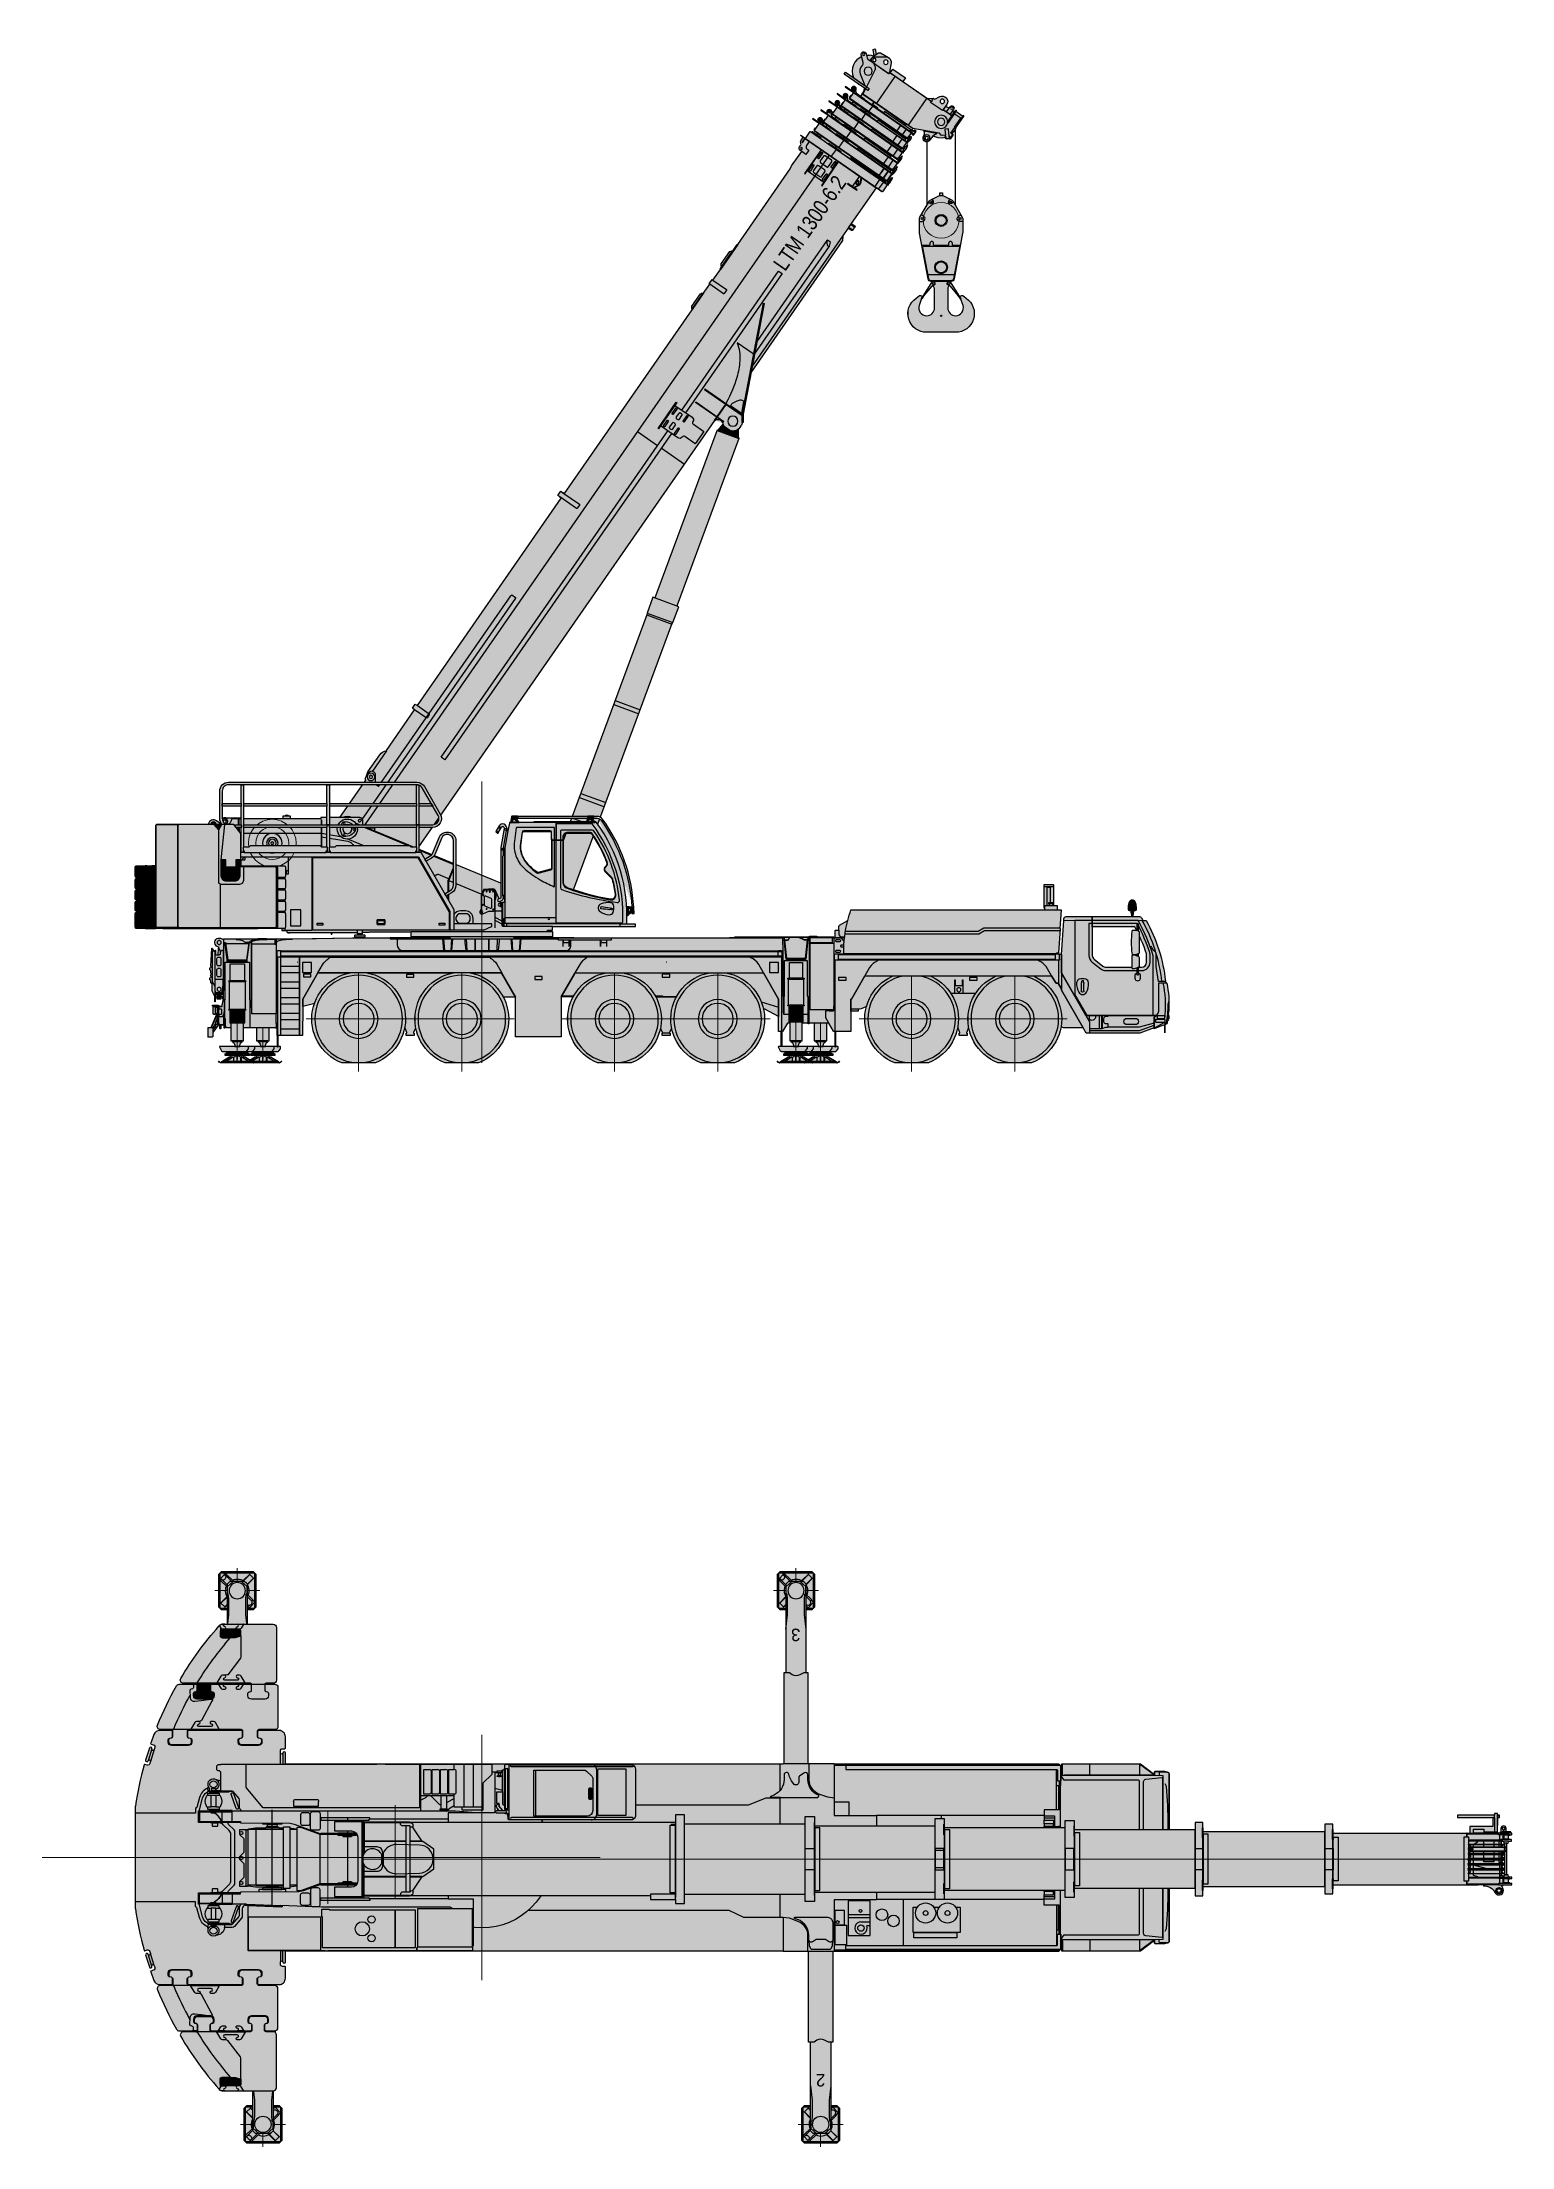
# Model space of a CAD drawing. Header units: millimetres. Extents: x -7030 to 16467, y -17331 to 16315.
import ezdxf
from ezdxf.enums import TextEntityAlignment as Align

# ---------------------------------------------------------------- set-up
doc = ezdxf.new("R2010")
doc.units = ezdxf.units.MM
doc.set_wipeout_variables(frame=1)
for name, color, linetype, true_color in [('PDF_Text', 250, 'Continuous', 0x333333), ('Техника. Кран LTM 1300-6.2', 250, 'Continuous', 0x333333), ('Техника. Кран LTM 1300-6.2 Штрих', 7, 'Continuous', 0xffe79e)]:
    doc.layers.add(name, color=color, linetype=linetype, true_color=true_color)
doc.styles.add('arial', font='arial.ttf')

# ---------------------------------------------------------------- blocks, each defined once
blk = doc.blocks.new('Liebherr LTM 1300-6.2-20230806.19221')
at = {"color": 0, "linetype": 'ByBlock', "lineweight": -2, "transparency": 16777216}
blk.add_wipeout([(269, -700), (269, -700), (377, -648), (475, -580), (562, -497), (634, -401), (689, -296), (728, -182), (747, -64), (748, 56), (730, 174), (693, 288), (638, 394), (567, 491), (482, 575), (385, 644), (277, 697), (163, 732), (44, 749), (-75, 746), (-193, 725), (-306, 685), (-411, 628), (-505, 554), (-587, 467), (-654, 368), (-704, 259), (-736, 144), (-750, 25), (-744, -95), (-719, -212), (-677, -324), (-617, -427), (-541, -520), (-451, -599), (-350, -663), (-269, -700)], dxfattribs=at)
at = {"layer": 'Техника. Кран LTM 1300-6.2 Штрих', "linetype": 'ByBlock', "lineweight": -2, "true_color": 0xadadad, "transparency": 16777216}
h = blk.add_hatch(color=253, dxfattribs=at)
h.dxf.hatch_style = 1
edge = h.paths.add_edge_path()
edge.add_line((-269, -700), (269, -700))
edge.add_arc((0, 0), 750, 291.0395, 608.9605)
edge = h.paths.add_edge_path(flags=16)
edge.add_arc((0, 0), 310, 0, 360)
at = {"layer": 'Техника. Кран LTM 1300-6.2 Штрих', "linetype": 'ByBlock', "lineweight": -2, "transparency": 16777216}
h = blk.add_hatch(color=256, dxfattribs=at)
h.dxf.hatch_style = 1
edge = h.paths.add_edge_path()
edge.add_arc((0, 0), 310, 0, 360)
at = {"color": 0, "linetype": 'ByBlock', "lineweight": -2, "transparency": 16777216}
blk.add_lwpolyline([(-269, -700), (269, -700, 5.385165)], format="xyb", close=True, dxfattribs=at)
at = {"color": 0, "linetype": 'ByBlock', "lineweight": 5, "transparency": 16777216}
for points in [[(0, 0), (0, 839)], [(-839, 0), (0, 0)], [(0, 0), (839, 0)], [(0, -839), (0, 0)]]:
    blk.add_lwpolyline(points, dxfattribs=at)
at = {"color": 0, "linetype": 'ByBlock', "lineweight": -2, "transparency": 16777216}
for radius in [700, 310, 249]:
    blk.add_circle((0, 0), radius, dxfattribs=at)
blk = doc.blocks.new('Liebherr LTM 1300-6.2-20230304.16210700')
at = {"color": 0, "linetype": 'ByBlock', "lineweight": -2, "ltscale": 30, "transparency": 16777216}
blk.add_wipeout([(12, 0), (12, 35), (18, 35), (18, 61), (19, 61), (21, 62), (30, 94), (45, 94), (45, 94), (54, 96), (61, 100), (66, 108), (68, 116), (68, 116), (68, 119), (68, 119), (67, 120), (67, 120), (66, 121), (65, 121), (65, 121), (64, 121), (64, 127), (68, 127), (68, 127), (67, 151), (64, 174), (59, 197), (53, 220), (53, 220), (53, 220), (50, 228), (46, 236), (41, 244), (36, 251), (36, 251), (36, 251), (31, 255), (27, 257), (21, 259), (16, 260), (-16, 260), (-16, 260), (-21, 259), (-27, 257), (-31, 255), (-36, 251), (-36, 251), (-36, 251), (-41, 244), (-46, 236), (-50, 228), (-53, 220), (-53, 220), (-53, 220), (-59, 197), (-64, 174), (-67, 151), (-68, 127), (-68, 127), (-64, 127), (-64, 121), (-65, 121), (-65, 121), (-66, 121), (-67, 120), (-67, 120), (-68, 119), (-68, 119), (-68, 116), (-68, 116), (-66, 108), (-61, 100), (-54, 96), (-45, 94), (-45, 94), (-30, 94), (-21, 62), (-19, 61), (-18, 61), (-18, 35), (-12, 35), (-12, 0)], dxfattribs=at)
at = {"layer": 'Техника. Кран LTM 1300-6.2 Штрих', "ltscale": 30, "transparency": 16777216}
h = blk.add_hatch(color=256, dxfattribs=at)
h.dxf.hatch_style = 1
h.set_gradient(color1=(255, 191, 0), tint=1, name='CYLINDER')
h.paths.add_polyline_path([(53, 220, 0.107913), (36, 251, 0.19946), (16, 260), (-16, 260, 0.19946), (-36, 251, 0.107913), (-53, 220, 0.082296), (-68, 127), (-64, 127), (64, 127), (68, 127, 0.082296)])
at = {"layer": 'Техника. Кран LTM 1300-6.2 Штрих', "ltscale": 30, "true_color": 0xadadad, "transparency": 16777216}
h = blk.add_hatch(color=253, dxfattribs=at)
h.dxf.hatch_style = 1
h.paths.add_polyline_path([(68, 116), (68, 119, 0.404955), (65, 121), (64, 121), (-64, 121), (-65, 121, 0.423533), (-68, 119), (-68, 116, 0.413616), (-45, 94), (-30, 94), (30, 94), (45, 94, 0.414811)])
at = {"layer": 'Техника. Кран LTM 1300-6.2 Штрих', "ltscale": 30, "transparency": 16777216}
h = blk.add_hatch(color=256, dxfattribs=at)
h.dxf.hatch_style = 1
h.paths.add_polyline_path([(64, 127), (-64, 127), (-64, 121), (64, 121)])
at = {"layer": 'Техника. Кран LTM 1300-6.2 Штрих', "ltscale": 30, "true_color": 0xadadad, "transparency": 16777216}
h = blk.add_hatch(color=253, dxfattribs=at)
h.dxf.hatch_style = 1
h.paths.add_polyline_path([(30, 94), (-30, 94), (-21, 62), (-19, 61), (-18, 61), (18, 61), (19, 61), (21, 62)])
h.paths.add_polyline_path([(18, 61), (-18, 61), (-18, 35), (-12, 35), (12, 35), (18, 35)])
h.paths.add_polyline_path([(12, 35), (-12, 35), (-12, 0), (12, 0)])
at = {"color": 0, "linetype": 'ByBlock', "lineweight": -2, "ltscale": 30, "transparency": 16777216}
blk.add_lwpolyline([(12, 0), (12, 35), (18, 35), (18, 61), (19, 61), (21, 62), (30, 94), (45, 94, 0.412079), (68, 116), (68, 119, 0.391007), (65, 121), (64, 121), (64, 127), (68, 127, 0.082296), (53, 220, 0.107913), (36, 251, 0.19946), (16, 260), (-16, 260, 0.19946), (-36, 251, 0.107913), (-53, 220, 0.082296), (-68, 127), (-64, 127), (-64, 121), (-65, 121, 0.391007), (-68, 119), (-68, 116, 0.412079), (-45, 94), (-30, 94), (-21, 62), (-19, 61), (-18, 61), (-18, 35), (-12, 35), (-12, 0)], format="xyb", dxfattribs=at)
for points in [[(-64, 127), (64, 127)], [(64, 121), (-64, 121)], [(-30, 94), (30, 94)], [(18, 61), (-18, 61)], [(-12, 35), (12, 35)], [(-12, 0), (12, 0)]]:
    blk.add_lwpolyline(points, dxfattribs=at)
blk = doc.blocks.new('Liebherr LTM 1300-6.2-20221224.174643')
at = {"color": 0, "linetype": 'ByBlock', "lineweight": -2, "transparency": 16777216}
blk.add_wipeout([(-10625, 1743), (-10586, 1853), (-10542, 1961), (-10493, 2067), (-10441, 2171), (-9759, 2171), (-9759, 2337), (-10513, 2337), (-10513, 2337), (-10522, 2335), (-10531, 2332), (-10538, 2326), (-10544, 2319), (-10566, 2281), (-10566, 2276), (-10619, 2274), (-10619, 2274), (-10710, 2096), (-10787, 1910), (-10848, 1719), (-10894, 1524), (-10925, 1326), (-10927, 1303), (-10931, 1304), (-10936, 1275), (-10943, 1275), (-10950, 1270), (-10950, 1270), (-10969, 1166), (-10980, 1061), (-10985, 955), (-10981, 850), (-10981, 850), (-10981, 837), (-10974, 769), (-10974, 769), (-10975, 768), (-10976, 767), (-10977, 766), (-10977, 765), (-10977, 765), (-10977, 765), (-10981, 747), (-10982, 728), (-10981, 710), (-10977, 691), (-10977, 691), (-10976, 690), (-10975, 688), (-10974, 687), (-10973, 687), (-10973, 687), (-10969, 686), (-10969, 677), (-10968, 671), (-10967, 670), (-10958, 664), (-10953, 638), (-10953, 638), (-10949, 628), (-10943, 619), (-10934, 613), (-10925, 610), (-10925, 610), (-10916, 606), (-10920, 603), (-10920, 477), (-10918, 477), (-10918, 603), (-10916, 605), (-10854, 582), (-10853, 583), (-10750, 544), (-10750, 544), (-10748, 544), (-10747, 545), (-10746, 546), (-10746, 547), (-10746, 547), (-10746, 557), (-10521, 473), (-9659, 473), (-9611, 557), (-9312, 557), (-9312, 557), (-9299, 558), (-9287, 562), (-9275, 568), (-9265, 577), (-9265, 577), (-8861, 1108), (-7993, 1108), (-7750, 480), (-7750, 472), (-7760, 472), (-7760, 438), (-7630, 438), (-7630, 472), (-7640, 472), (-7640, 480), (-7423, 1108), (-6641, 1108), (-6063, 861), (-6036, 854), (-6015, 854), (-6015, 827), (-5900, 827), (-5900, 500), (-5655, 500), (-5655, 249), (-5647, 249), (-5647, 500), (-5629, 500), (-5629, 500), (-5626, 500), (-5624, 501), (-5622, 503), (-5620, 505), (-5620, 505), (-5548, 630), (-4884, 630), (-4807, 502), (-4803, 500), (-4793, 500), (-4793, 249), (-4785, 249), (-4785, 389), (-4783, 389), (-4783, 500), (-4743, 500), (-4743, 740), (-4167, 1049), (-3273, 1049), (-3000, 483), (-3000, 472), (-3010, 472), (-3010, 438), (-2880, 438), (-2880, 472), (-2890, 472), (-2890, 483), (-2638, 1049), (-1270, 1052), (-1268, 1045), (-1268, 414), (-537, 414), (-537, 1049), (816, 1049), (1090, 483), (1090, 472), (1080, 472), (1080, 438), (1210, 438), (1210, 472), (1200, 472), (1200, 483), (1418, 1049), (2268, 1049), (2864, 901), (2865, 437), (3262, 437), (3262, 247), (3268, 247), (3268, 437), (3270, 437), (3270, 629), (3290, 629), (3290, 550), (3300, 550), (3300, 560), (4082, 560), (4082, 566), (4098, 566), (4098, 585), (4100, 585), (4100, 700), (4110, 700), (4110, 550), (4120, 550), (4120, 601), (4170, 601), (4170, 546), (4175, 541), (4185, 541), (4190, 546), (4190, 601), (4200, 601), (4200, 611), (4190, 611), (4206, 626), (4206, 609), (4206, 609), (4206, 606), (4208, 605), (4209, 603), (4212, 603), (4212, 603), (4217, 603), (4302, 481), (4302, 420), (4302, 420), (4303, 416), (4305, 413), (4309, 411), (4313, 410), (4313, 410), (4375, 410), (4375, 410), (4377, 411), (4378, 412), (4378, 414), (4377, 415), (4377, 415), (4377, 415), (4377, 559), (4377, 559), (4377, 559), (4378, 560), (4378, 562), (4377, 563), (4375, 564), (4375, 564), (4327, 564), (4234, 774), (4224, 774), (4224, 786), (4229, 783), (4231, 783), (4233, 783), (4233, 780), (4263, 780), (4263, 782), (4263, 782), (4263, 782), (4264, 781), (4264, 781), (4264, 780), (4264, 780), (4264, 774), (4264, 774), (4264, 773), (4265, 772), (4266, 771), (4267, 771), (4267, 771), (4282, 771), (4284, 771), (4291, 775), (4291, 775), (4292, 776), (4293, 776), (4293, 777), (4293, 778), (4293, 894), (4293, 894), (4293, 895), (4293, 896), (4292, 896), (4291, 897), (4291, 897), (4284, 901), (4284, 901), (4283, 901), (4283, 901), (4283, 901), (4282, 901), (4267, 901), (4267, 901), (4266, 901), (4265, 900), (4264, 899), (4264, 898), (4264, 898), (4264, 892), (4264, 892), (4264, 891), (4263, 890), (4262, 889), (4261, 889), (4231, 889), (4229, 889), (4224, 886), (4224, 903), (4308, 903), (4308, 913), (4308, 913), (4308, 915), (4306, 917), (4304, 919), (4302, 919), (4302, 919), (4212, 919), (4212, 919), (4209, 918), (4207, 917), (4206, 915), (4206, 913), (4206, 913), (4206, 903), (4158, 903), (4158, 894), (4156, 894), (4156, 899), (4130, 1015), (4130, 1157), (4140, 1157), (4140, 1161), (4141, 1154), (4160, 1115), (4156, 1115), (4156, 1099), (4154, 1097), (4137, 1097), (4137, 1018), (4141, 1018), (4141, 1055), (4154, 1055), (4154, 1055), (4155, 1055), (4155, 1054), (4156, 1054), (4156, 1053), (4156, 1053), (4156, 1047), (4172, 1047), (4172, 1025), (4175, 1015), (4230, 1015), (4232, 1025), (4232, 1047), (4252, 1047), (4252, 1051), (4232, 1051), (4232, 1076), (4237, 1090), (4237, 1096), (4246, 1111), (4252, 1111), (4252, 1115), (4248, 1115), (4263, 1142), (4263, 973), (4266, 973), (4266, 1057), (4266, 1059), (4309, 1146), (4310, 1150), (4310, 1262), (4318, 1262), (4332, 1278), (4330, 1317), (4350, 1327), (4348, 1357), (4328, 1365), (4327, 1373), (4330, 1383), (4328, 1426), (4332, 1437), (4330, 1476), (4350, 1486), (4348, 1516), (4328, 1524), (4327, 1532), (4330, 1542), (4315, 1831), (4309, 1831), (4286, 1785), (4263, 1785), (4263, 1797), (4259, 1797), (4259, 1727), (4217, 1727), (4211, 1831), (4203, 1831), (4203, 1827), (4200, 1821), (4200, 1826), (4200, 1826), (4201, 1835), (4206, 1844), (4212, 1850), (4221, 1854), (4221, 1854), (4221, 1854), (4249, 1872), (4267, 1901), (4269, 1934), (4256, 1965), (4230, 1986), (4197, 1993), (4165, 1984), (4157, 1980), (4157, 1980), (4152, 1976), (4146, 1974), (4140, 1972), (4134, 1972), (4134, 1972), (4130, 1972), (4130, 1982), (3923, 1982), (3909, 1983), (3133, 1983), (3128, 1982), (3128, 1979), (3030, 1979), (2068, 1998), (1468, 1998), (1466, 2001), (1125, 2001), (1125, 2010), (1126, 2010), (1131, 2014), (1131, 2096), (1126, 2100), (-1126, 2100), (-1131, 2096), (-1131, 2014), (-1126, 2010), (-1125, 2010), (-1125, 2002), (-1468, 2002), (-1468, 1999), (-3957, 1999), (-3957, 2004), (-4045, 2004), (-4045, 2010), (-5237, 2010), (-5237, 2022), (-5357, 2022), (-5357, 2010), (-5629, 2010), (-5629, 1998), (-5630, 1998), (-5634, 2002), (-5649, 2002), (-5649, 2114), (-5653, 2119), (-5707, 2119), (-5708, 2180), (-5708, 2180), (-5709, 2186), (-5711, 2192), (-5715, 2197), (-5720, 2201), (-5720, 2201), (-5849, 2274), (-5849, 2274), (-5861, 2316), (-5873, 2358), (-5886, 2400), (-5900, 2442), (-5900, 2442), (-5901, 2444), (-5903, 2445), (-5904, 2446), (-5906, 2446), (-5906, 2446), (-8999, 2446), (-8999, 2472), (-8987, 2472), (-8987, 2845), (-8987, 2845), (-8987, 2846), (-8988, 2847), (-8988, 2847), (-8989, 2847), (-8989, 2847), (-9135, 2847), (-9135, 2847), (-9136, 2847), (-9137, 2846), (-9137, 2846), (-9137, 2845), (-9137, 2845), (-9137, 2554), (-9141, 2554), (-9141, 2542), (-9137, 2542), (-9137, 2512), (-9193, 2512), (-9193, 2512), (-9195, 2512), (-9197, 2510), (-9199, 2508), (-9199, 2506), (-9199, 2446), (-9254, 2446), (-9254, 2446), (-9256, 2446), (-9258, 2444), (-9259, 2442), (-9260, 2440), (-9260, 2440), (-9240, 2153), (-9240, 2153), (-9242, 2151), (-9244, 2148), (-9245, 2144), (-9246, 2141), (-9219, 1756), (-9213, 1750), (-9189, 1750), (-9183, 1742), (-9229, 1742), (-9229, 1742), (-9230, 1741), (-9231, 1740), (-9232, 1738), (-9232, 1737), (-9232, 1737), (-9232, 1733), (-9254, 1733), (-9256, 1731), (-9265, 1731), (-9303, 2274), (-9306, 2277), (-9303, 2280), (-9305, 2302), (-9305, 2302), (-9309, 2315), (-9317, 2327), (-9329, 2334), (-9343, 2337), (-9343, 2337), (-9759, 2337), (-9759, 2171), (-9759, 1715), (-9759, 1715), (-9761, 1697), (-9767, 1680), (-9777, 1665), (-9790, 1653), (-9790, 1653), (-9928, 1545), (-9928, 1545), (-9939, 1537), (-9951, 1532), (-9964, 1529), (-9977, 1528), (-9977, 1528), (-10548, 1528), (-10548, 1528), (-10578, 1534), (-10603, 1552), (-10621, 1577), (-10627, 1607), (-10627, 1607), (-10627, 1728)], dxfattribs=at)
at = {"layer": 'Техника. Кран LTM 1300-6.2 Штрих', "transparency": 16777216}
h = blk.add_hatch(color=256, dxfattribs=at)
h.dxf.hatch_style = 1
edge = h.paths.add_edge_path()
edge.add_line((-9183, 1742), (-9174, 1742))
edge.add_arc((-9174, 1740), 1.98, -2.2543, 89.9764, ccw=False)
edge.add_line((-9172, 1740), (-5787, 1740))
edge.add_line((-5787, 1740), (-5786, 1742))
edge.add_line((-5786, 1742), (-5786, 1756))
edge.add_arc((-7793, 1775), 2006, 359.459, 374.4002)
edge.add_arc((-7801, 1773), 2015, 14.3893, 19.3871)
edge.add_arc((-5906, 2440), 6, 19.4368, 90)
edge.add_line((-5906, 2446), (-8999, 2446))
edge.add_line((-8999, 2446), (-8999, 2472))
edge.add_line((-8999, 2472), (-8987, 2472))
edge.add_line((-8987, 2472), (-8987, 2845))
edge.add_arc((-8989, 2845), 2, 356.1352, 453.8601)
edge.add_line((-8989, 2847), (-9135, 2847))
edge.add_arc((-9135, 2845), 2.08, 87.0722, 192.6264)
edge.add_line((-9137, 2845), (-9137, 2554))
edge.add_line((-9137, 2554), (-9141, 2554))
edge.add_line((-9141, 2554), (-9141, 2542))
edge.add_line((-9141, 2542), (-9137, 2542))
edge.add_line((-9137, 2542), (-9137, 2512))
edge.add_line((-9137, 2512), (-9193, 2512))
edge.add_arc((-9193, 2506), 6, 90, 180)
edge.add_line((-9199, 2506), (-9199, 2446))
edge.add_line((-9199, 2446), (-9254, 2446))
edge.add_arc((-9254, 2440), 6, 90, 184)
edge.add_line((-9260, 2440), (-9240, 2153))
edge.add_arc((-9232, 2141), 14.1, 123.5051, 181.2836)
edge.add_line((-9246, 2141), (-9219, 1756))
edge.add_line((-9219, 1756), (-9213, 1750))
edge.add_line((-9213, 1750), (-9189, 1750))
edge.add_line((-9189, 1750), (-9183, 1742))
edge = h.paths.add_edge_path()
edge.add_arc((-7949, 847), 2822, 152.0132, 161.4943, ccw=False)
edge.add_line((-10441, 2171), (-9759, 2171))
edge.add_line((-9759, 2171), (-9759, 2337))
edge.add_line((-9759, 2337), (-10513, 2337))
edge.add_arc((-10513, 2299), 37.6, 90.3014, 147.7036)
edge.add_line((-10544, 2319), (-10566, 2281))
edge.add_line((-10566, 2281), (-10566, 2276))
edge.add_line((-10566, 2276), (-10619, 2274))
edge.add_arc((-8426, 1044), 2515, 150.7056, 174.0756)
edge.add_line((-10927, 1303), (-10931, 1304))
edge.add_line((-10931, 1304), (-10936, 1275))
edge.add_line((-10936, 1275), (-10943, 1275))
edge.add_line((-10943, 1275), (-10950, 1270))
edge.add_arc((-9466, 947), 1518, 167.7142, 183.6613)
edge.add_line((-10981, 850), (-10981, 837))
edge.add_line((-10981, 837), (-10974, 769))
edge.add_arc((-10968, 761), 10.6, 128.6841, 154.2364)
edge.add_arc((-10842, 728), 140, 164.7127, 195.2873)
edge.add_arc((-10970, 693), 7, 197.233, 252.023)
edge.add_line((-10973, 687), (-10969, 686))
edge.add_line((-10969, 686), (-10969, 677))
edge.add_line((-10969, 677), (-10968, 671))
edge.add_line((-10968, 671), (-10967, 670))
edge.add_line((-10967, 670), (-10958, 664))
edge.add_line((-10958, 664), (-10953, 638))
edge.add_arc((-10917, 646), 37.2, 192.9556, 257.4311)
edge.add_line((-10925, 610), (-10916, 606))
edge.add_line((-10916, 606), (-10920, 603))
edge.add_line((-10920, 603), (-10920, 477))
edge.add_line((-10920, 477), (-10918, 477))
edge.add_line((-10918, 477), (-10918, 603))
edge.add_line((-10918, 603), (-10916, 605))
edge.add_line((-10916, 605), (-10854, 582))
edge.add_line((-10854, 582), (-10853, 583))
edge.add_line((-10853, 583), (-10750, 544))
edge.add_arc((-10749, 547), 3, 249.5983, 360.0017)
edge.add_line((-10746, 547), (-10746, 557))
edge.add_line((-10746, 557), (-10746, 727))
edge.add_arc((-10748, 727), 2.67, 356.9445, 433.0215)
edge.add_arc((-10702, 840), 120, 224.589, 247.5386, ccw=False)
edge.add_line((-10787, 756), (-9658, 756))
edge.add_line((-9658, 756), (-9264, 1439))
edge.add_line((-9264, 1439), (-9264, 1716))
edge.add_line((-9264, 1716), (-9265, 1731))
edge.add_line((-9265, 1731), (-9303, 2274))
edge.add_line((-9303, 2274), (-9306, 2277))
edge.add_line((-9306, 2277), (-9303, 2280))
edge.add_line((-9303, 2280), (-9305, 2302))
edge.add_arc((-9342, 2299), 37.3, 4.0008, 90.4643)
edge.add_line((-9343, 2337), (-9759, 2337))
edge.add_line((-9759, 2337), (-9759, 2171))
edge.add_line((-9759, 2171), (-9759, 1715))
edge.add_arc((-9838, 1715), 79.5, 307.9639, 359.998, ccw=False)
edge.add_line((-9790, 1653), (-9928, 1545))
edge.add_arc((-9977, 1607), 79.6, 269.9982, 307.9755, ccw=False)
edge.add_line((-9977, 1528), (-10548, 1528))
edge.add_arc((-10546, 1609), 81.4, 181.3361, 268.6988, ccw=False)
edge.add_line((-10627, 1607), (-10627, 1728))
edge.add_line((-10627, 1728), (-10625, 1743))
at = {"layer": 'Техника. Кран LTM 1300-6.2 Штрих', "true_color": 0xadadad, "transparency": 16777216}
h = blk.add_hatch(color=253, dxfattribs=at)
h.dxf.hatch_style = 1
edge = h.paths.add_edge_path()
edge.add_arc((-7949, 847), 2822, 152.0132, 161.4943, ccw=False)
edge.add_line((-10441, 2171), (-9759, 2171))
edge.add_line((-9759, 2171), (-9759, 2337))
edge.add_line((-9759, 2337), (-10513, 2337))
edge.add_arc((-10513, 2299), 37.6, 90.3014, 147.7036)
edge.add_line((-10544, 2319), (-10566, 2281))
edge.add_line((-10566, 2281), (-10566, 2276))
edge.add_line((-10566, 2276), (-10619, 2274))
edge.add_arc((-8426, 1044), 2515, 150.7056, 174.0756)
edge.add_line((-10927, 1303), (-10931, 1304))
edge.add_line((-10931, 1304), (-10936, 1275))
edge.add_line((-10936, 1275), (-10943, 1275))
edge.add_line((-10943, 1275), (-10950, 1270))
edge.add_arc((-9466, 947), 1518, 167.7142, 183.6613)
edge.add_line((-10981, 850), (-10981, 837))
edge.add_line((-10981, 837), (-10974, 769))
edge.add_arc((-10968, 761), 10.6, 128.6841, 154.2364)
edge.add_arc((-10842, 728), 140, 164.7127, 195.2873)
edge.add_arc((-10970, 693), 7, 197.233, 252.023)
edge.add_line((-10973, 687), (-10969, 686))
edge.add_line((-10969, 686), (-10969, 677))
edge.add_line((-10969, 677), (-10968, 671))
edge.add_line((-10968, 671), (-10967, 670))
edge.add_line((-10967, 670), (-10958, 664))
edge.add_line((-10958, 664), (-10953, 638))
edge.add_arc((-10917, 646), 37.2, 192.9556, 257.4311)
edge.add_line((-10925, 610), (-10916, 606))
edge.add_line((-10916, 606), (-10920, 603))
edge.add_line((-10920, 603), (-10920, 477))
edge.add_line((-10920, 477), (-10918, 477))
edge.add_line((-10918, 477), (-10918, 603))
edge.add_line((-10918, 603), (-10916, 605))
edge.add_line((-10916, 605), (-10854, 582))
edge.add_line((-10854, 582), (-10853, 583))
edge.add_line((-10853, 583), (-10750, 544))
edge.add_arc((-10749, 547), 3, 249.5983, 360.0017)
edge.add_line((-10746, 547), (-10746, 557))
edge.add_line((-10746, 557), (-10521, 473))
edge.add_line((-10521, 473), (-9659, 473))
edge.add_line((-9659, 473), (-9611, 557))
edge.add_line((-9611, 557), (-9312, 557))
edge.add_arc((-9312, 624), 67, 270.001, 315)
edge.add_line((-9265, 577), (-8861, 1108))
edge.add_line((-8861, 1108), (-7993, 1108))
edge.add_line((-7993, 1108), (-7750, 480))
edge.add_line((-7750, 480), (-7750, 472))
edge.add_line((-7750, 472), (-7760, 472))
edge.add_line((-7760, 472), (-7760, 438))
edge.add_line((-7760, 438), (-7630, 438))
edge.add_line((-7630, 438), (-7630, 472))
edge.add_line((-7630, 472), (-7640, 472))
edge.add_line((-7640, 472), (-7640, 480))
edge.add_line((-7640, 480), (-7423, 1108))
edge.add_line((-7423, 1108), (-6641, 1108))
edge.add_line((-6641, 1108), (-6063, 861))
edge.add_line((-6063, 861), (-6036, 854))
edge.add_line((-6036, 854), (-6015, 854))
edge.add_line((-6015, 854), (-6015, 827))
edge.add_line((-6015, 827), (-5900, 827))
edge.add_line((-5900, 827), (-5900, 500))
edge.add_line((-5900, 500), (-5655, 500))
edge.add_line((-5655, 500), (-5655, 249))
edge.add_line((-5655, 249), (-5647, 249))
edge.add_line((-5647, 249), (-5647, 500))
edge.add_line((-5647, 500), (-5629, 500))
edge.add_arc((-5629, 510), 10, 270, 330.0484)
edge.add_line((-5620, 505), (-5548, 630))
edge.add_line((-5548, 630), (-4884, 630))
edge.add_line((-4884, 630), (-4807, 502))
edge.add_line((-4807, 502), (-4803, 500))
edge.add_line((-4803, 500), (-4793, 500))
edge.add_line((-4793, 500), (-4793, 249))
edge.add_line((-4793, 249), (-4785, 249))
edge.add_line((-4785, 249), (-4785, 389))
edge.add_line((-4785, 389), (-4783, 389))
edge.add_line((-4783, 389), (-4783, 500))
edge.add_line((-4783, 500), (-4743, 500))
edge.add_line((-4743, 500), (-4743, 740))
edge.add_line((-4743, 740), (-4167, 1049))
edge.add_line((-4167, 1049), (-3273, 1049))
edge.add_line((-3273, 1049), (-3000, 483))
edge.add_line((-3000, 483), (-3000, 472))
edge.add_line((-3000, 472), (-3010, 472))
edge.add_line((-3010, 472), (-3010, 438))
edge.add_line((-3010, 438), (-2880, 438))
edge.add_line((-2880, 438), (-2880, 472))
edge.add_line((-2880, 472), (-2890, 472))
edge.add_line((-2890, 472), (-2890, 483))
edge.add_line((-2890, 483), (-2638, 1049))
edge.add_line((-2638, 1049), (-1270, 1052))
edge.add_line((-1270, 1052), (-1268, 1045))
edge.add_line((-1268, 1045), (-1268, 414))
edge.add_line((-1268, 414), (-537, 414))
edge.add_line((-537, 414), (-537, 1049))
edge.add_line((-537, 1049), (816, 1049))
edge.add_line((816, 1049), (1090, 483))
edge.add_line((1090, 483), (1090, 472))
edge.add_line((1090, 472), (1080, 472))
edge.add_line((1080, 472), (1080, 438))
edge.add_line((1080, 438), (1210, 438))
edge.add_line((1210, 438), (1210, 472))
edge.add_line((1210, 472), (1200, 472))
edge.add_line((1200, 472), (1200, 483))
edge.add_line((1200, 483), (1418, 1049))
edge.add_line((1418, 1049), (2268, 1049))
edge.add_line((2268, 1049), (2864, 901))
edge.add_line((2864, 901), (2865, 437))
edge.add_line((2865, 437), (3262, 437))
edge.add_line((3262, 437), (3262, 247))
edge.add_line((3262, 247), (3268, 247))
edge.add_line((3268, 247), (3268, 437))
edge.add_line((3268, 437), (3270, 437))
edge.add_line((3270, 437), (3270, 629))
edge.add_line((3270, 629), (3290, 629))
edge.add_line((3290, 629), (3290, 550))
edge.add_line((3290, 550), (3300, 550))
edge.add_line((3300, 550), (3300, 560))
edge.add_line((3300, 560), (4082, 560))
edge.add_line((4082, 560), (4082, 566))
edge.add_line((4082, 566), (4098, 566))
edge.add_line((4098, 566), (4098, 585))
edge.add_line((4098, 585), (4100, 585))
edge.add_line((4100, 585), (4100, 700))
edge.add_line((4100, 700), (4110, 700))
edge.add_line((4110, 700), (4110, 550))
edge.add_line((4110, 550), (4120, 550))
edge.add_line((4120, 550), (4120, 601))
edge.add_line((4120, 601), (4170, 601))
edge.add_line((4170, 601), (4170, 546))
edge.add_line((4170, 546), (4175, 541))
edge.add_line((4175, 541), (4185, 541))
edge.add_line((4185, 541), (4190, 546))
edge.add_line((4190, 546), (4190, 601))
edge.add_line((4190, 601), (4200, 601))
edge.add_line((4200, 601), (4200, 611))
edge.add_line((4200, 611), (4190, 611))
edge.add_line((4190, 611), (4206, 626))
edge.add_line((4206, 626), (4206, 609))
edge.add_arc((4212, 609), 5.6, 180, 270)
edge.add_line((4212, 603), (4217, 603))
edge.add_line((4217, 603), (4302, 481))
edge.add_line((4302, 481), (4302, 420))
edge.add_arc((4312, 420), 10.1, 180.0976, 274.7312)
edge.add_line((4313, 410), (4375, 410))
edge.add_arc((4375, 413), 3, 270, 406.0932)
edge.add_line((4377, 415), (4377, 415))
edge.add_line((4377, 415), (4377, 559))
edge.add_line((4377, 559), (4377, 559))
edge.add_arc((4375, 561), 3, 313.9068, 450)
edge.add_line((4375, 564), (4327, 564))
edge.add_line((4327, 564), (4234, 774))
edge.add_line((4234, 774), (4224, 774))
edge.add_line((4224, 774), (4224, 786))
edge.add_line((4224, 786), (4229, 783))
edge.add_line((4229, 783), (4231, 783))
edge.add_line((4231, 783), (4233, 783))
edge.add_line((4233, 783), (4233, 780))
edge.add_line((4233, 780), (4263, 780))
edge.add_line((4263, 780), (4263, 782))
edge.add_arc((4261, 780), 2.92, 0.6562, 48.9356, ccw=False)
edge.add_line((4264, 780), (4264, 774))
edge.add_arc((4267, 774), 3, 180, 270)
edge.add_line((4267, 771), (4282, 771))
edge.add_line((4282, 771), (4284, 771))
edge.add_line((4284, 771), (4291, 775))
edge.add_arc((4290, 778), 3, 296.565, 359.9999)
edge.add_line((4293, 778), (4293, 894))
edge.add_arc((4290, 894), 3, 359.9999, 423.4349)
edge.add_line((4291, 897), (4284, 901))
edge.add_arc((4282, 898), 3, 61.3829, 89.7274)
edge.add_line((4282, 901), (4267, 901))
edge.add_arc((4267, 898), 3, 90, 180)
edge.add_line((4264, 898), (4264, 892))
edge.add_arc((4261, 892), 3, 270, 360, ccw=False)
edge.add_line((4261, 889), (4231, 889))
edge.add_line((4231, 889), (4229, 889))
edge.add_line((4229, 889), (4224, 886))
edge.add_line((4224, 886), (4224, 903))
edge.add_line((4224, 903), (4308, 903))
edge.add_line((4308, 903), (4308, 913))
edge.add_arc((4302, 913), 5.64, 356.2336, 453.7663)
edge.add_line((4302, 919), (4212, 919))
edge.add_arc((4212, 913), 5.7, 90.4036, 188.1041)
edge.add_line((4206, 913), (4206, 903))
edge.add_line((4206, 903), (4158, 903))
edge.add_line((4158, 903), (4158, 894))
edge.add_line((4158, 894), (4156, 894))
edge.add_line((4156, 894), (4156, 899))
edge.add_line((4156, 899), (4130, 1015))
edge.add_line((4130, 1015), (4130, 1157))
edge.add_line((4130, 1157), (4140, 1157))
edge.add_line((4140, 1157), (4140, 1161))
edge.add_line((4140, 1161), (4141, 1154))
edge.add_line((4141, 1154), (4160, 1115))
edge.add_line((4160, 1115), (4156, 1115))
edge.add_line((4156, 1115), (4156, 1099))
edge.add_line((4156, 1099), (4154, 1097))
edge.add_line((4154, 1097), (4137, 1097))
edge.add_line((4137, 1097), (4137, 1018))
edge.add_line((4137, 1018), (4141, 1018))
edge.add_line((4141, 1018), (4141, 1055))
edge.add_line((4141, 1055), (4154, 1055))
edge.add_arc((4154, 1053), 2, 0, 90, ccw=False)
edge.add_line((4156, 1053), (4156, 1047))
edge.add_line((4156, 1047), (4172, 1047))
edge.add_line((4172, 1047), (4172, 1025))
edge.add_line((4172, 1025), (4175, 1015))
edge.add_line((4175, 1015), (4230, 1015))
edge.add_line((4230, 1015), (4232, 1025))
edge.add_line((4232, 1025), (4232, 1047))
edge.add_line((4232, 1047), (4252, 1047))
edge.add_line((4252, 1047), (4252, 1051))
edge.add_line((4252, 1051), (4232, 1051))
edge.add_line((4232, 1051), (4232, 1076))
edge.add_line((4232, 1076), (4237, 1090))
edge.add_line((4237, 1090), (4237, 1096))
edge.add_line((4237, 1096), (4246, 1111))
edge.add_line((4246, 1111), (4252, 1111))
edge.add_line((4252, 1111), (4252, 1115))
edge.add_line((4252, 1115), (4248, 1115))
edge.add_line((4248, 1115), (4263, 1142))
edge.add_line((4263, 1142), (4263, 973))
edge.add_line((4263, 973), (4266, 973))
edge.add_line((4266, 973), (4266, 1057))
edge.add_line((4266, 1057), (4266, 1059))
edge.add_line((4266, 1059), (4309, 1146))
edge.add_line((4309, 1146), (4310, 1150))
edge.add_line((4310, 1150), (4310, 1262))
edge.add_line((4310, 1262), (4318, 1262))
edge.add_line((4318, 1262), (4332, 1278))
edge.add_line((4332, 1278), (4330, 1317))
edge.add_line((4330, 1317), (4350, 1327))
edge.add_line((4350, 1327), (4348, 1357))
edge.add_line((4348, 1357), (4328, 1365))
edge.add_line((4328, 1365), (4327, 1373))
edge.add_line((4327, 1373), (4330, 1383))
edge.add_line((4330, 1383), (4328, 1426))
edge.add_line((4328, 1426), (4332, 1437))
edge.add_line((4332, 1437), (4330, 1476))
edge.add_line((4330, 1476), (4350, 1486))
edge.add_line((4350, 1486), (4348, 1516))
edge.add_line((4348, 1516), (4328, 1524))
edge.add_line((4328, 1524), (4327, 1532))
edge.add_line((4327, 1532), (4330, 1542))
edge.add_line((4330, 1542), (4315, 1831))
edge.add_line((4315, 1831), (4309, 1831))
edge.add_line((4309, 1831), (4286, 1785))
edge.add_line((4286, 1785), (4263, 1785))
edge.add_line((4263, 1785), (4263, 1797))
edge.add_line((4263, 1797), (4259, 1797))
edge.add_line((4259, 1797), (4259, 1727))
edge.add_line((4259, 1727), (4217, 1727))
edge.add_line((4217, 1727), (4211, 1831))
edge.add_line((4211, 1831), (4203, 1831))
edge.add_line((4203, 1831), (4203, 1827))
edge.add_line((4203, 1827), (4200, 1821))
edge.add_line((4200, 1821), (4200, 1826))
edge.add_arc((4230, 1826), 30, 107.8746, 179.9998, ccw=False)
edge.add_arc((4199, 1922), 71, 287.8742, 485.8247)
edge.add_arc((4134, 2012), 40, 269.9992, 305.8243, ccw=False)
edge.add_line((4134, 1972), (4130, 1972))
edge.add_line((4130, 1972), (4130, 1982))
edge.add_line((4130, 1982), (3923, 1982))
edge.add_line((3923, 1982), (3909, 1983))
edge.add_line((3909, 1983), (3133, 1983))
edge.add_line((3133, 1983), (3128, 1982))
edge.add_line((3128, 1982), (3128, 1979))
edge.add_line((3128, 1979), (3030, 1979))
edge.add_line((3030, 1979), (2068, 1998))
edge.add_line((2068, 1998), (1468, 1998))
edge.add_line((1468, 1998), (1466, 2001))
edge.add_line((1466, 2001), (1125, 2001))
edge.add_line((1125, 2001), (1125, 2010))
edge.add_line((1125, 2010), (1126, 2010))
edge.add_line((1126, 2010), (1131, 2014))
edge.add_line((1131, 2014), (1131, 2096))
edge.add_line((1131, 2096), (1126, 2100))
edge.add_line((1126, 2100), (-1126, 2100))
edge.add_line((-1126, 2100), (-1131, 2096))
edge.add_line((-1131, 2096), (-1131, 2014))
edge.add_line((-1131, 2014), (-1126, 2010))
edge.add_line((-1126, 2010), (-1125, 2010))
edge.add_line((-1125, 2010), (-1125, 2002))
edge.add_line((-1125, 2002), (-1468, 2002))
edge.add_line((-1468, 2002), (-1468, 1999))
edge.add_line((-1468, 1999), (-3957, 1999))
edge.add_line((-3957, 1999), (-3957, 2004))
edge.add_line((-3957, 2004), (-4045, 2004))
edge.add_line((-4045, 2004), (-4045, 2010))
edge.add_line((-4045, 2010), (-5237, 2010))
edge.add_line((-5237, 2010), (-5237, 2022))
edge.add_line((-5237, 2022), (-5357, 2022))
edge.add_line((-5357, 2022), (-5357, 2010))
edge.add_line((-5357, 2010), (-5629, 2010))
edge.add_line((-5629, 2010), (-5629, 1998))
edge.add_line((-5629, 1998), (-5630, 1998))
edge.add_line((-5630, 1998), (-5634, 2002))
edge.add_line((-5634, 2002), (-5649, 2002))
edge.add_line((-5649, 2002), (-5649, 2114))
edge.add_line((-5649, 2114), (-5653, 2119))
edge.add_line((-5653, 2119), (-5707, 2119))
edge.add_line((-5707, 2119), (-5708, 2180))
edge.add_arc((-5733, 2180), 25, 0.6214, 60.5969)
edge.add_line((-5720, 2201), (-5849, 2274))
edge.add_arc((-7801, 1773), 2015, 14.3893, 19.3871)
edge.add_arc((-5906, 2440), 6, 19.4368, 90)
edge.add_line((-5906, 2446), (-8999, 2446))
edge.add_line((-8999, 2446), (-8999, 2472))
edge.add_line((-8999, 2472), (-8987, 2472))
edge.add_line((-8987, 2472), (-8987, 2845))
edge.add_arc((-8989, 2845), 2, 356.1352, 453.8601)
edge.add_line((-8989, 2847), (-9135, 2847))
edge.add_arc((-9135, 2845), 2.08, 87.0722, 192.6264)
edge.add_line((-9137, 2845), (-9137, 2554))
edge.add_line((-9137, 2554), (-9141, 2554))
edge.add_line((-9141, 2554), (-9141, 2542))
edge.add_line((-9141, 2542), (-9137, 2542))
edge.add_line((-9137, 2542), (-9137, 2512))
edge.add_line((-9137, 2512), (-9193, 2512))
edge.add_arc((-9193, 2506), 6, 90, 180)
edge.add_line((-9199, 2506), (-9199, 2446))
edge.add_line((-9199, 2446), (-9254, 2446))
edge.add_arc((-9254, 2440), 6, 90, 184)
edge.add_line((-9260, 2440), (-9240, 2153))
edge.add_arc((-9232, 2141), 14.1, 123.5051, 181.2836)
edge.add_line((-9246, 2141), (-9219, 1756))
edge.add_line((-9219, 1756), (-9213, 1750))
edge.add_line((-9213, 1750), (-9189, 1750))
edge.add_line((-9189, 1750), (-9183, 1742))
edge.add_line((-9183, 1742), (-9229, 1742))
edge.add_arc((-9225, 1736), 7.36, 121.105, 172.7268)
edge.add_line((-9232, 1737), (-9232, 1733))
edge.add_line((-9232, 1733), (-9254, 1733))
edge.add_line((-9254, 1733), (-9256, 1731))
edge.add_line((-9256, 1731), (-9265, 1731))
edge.add_line((-9265, 1731), (-9303, 2274))
edge.add_line((-9303, 2274), (-9306, 2277))
edge.add_line((-9306, 2277), (-9303, 2280))
edge.add_line((-9303, 2280), (-9305, 2302))
edge.add_arc((-9342, 2299), 37.3, 4.0008, 90.4643)
edge.add_line((-9343, 2337), (-9759, 2337))
edge.add_line((-9759, 2337), (-9759, 2171))
edge.add_line((-9759, 2171), (-9759, 1715))
edge.add_arc((-9838, 1715), 79.5, 307.9639, 359.998, ccw=False)
edge.add_line((-9790, 1653), (-9928, 1545))
edge.add_arc((-9977, 1607), 79.6, 269.9982, 307.9755, ccw=False)
edge.add_line((-9977, 1528), (-10548, 1528))
edge.add_arc((-10546, 1609), 81.4, 181.3361, 268.6988, ccw=False)
edge.add_line((-10627, 1607), (-10627, 1728))
edge.add_line((-10627, 1728), (-10625, 1743))
edge = h.paths.add_edge_path(flags=16)
edge.add_line((-9183, 1742), (-9174, 1742))
edge.add_arc((-9174, 1740), 1.98, -2.2543, 89.9764, ccw=False)
edge.add_line((-9172, 1740), (-5787, 1740))
edge.add_line((-5787, 1740), (-5786, 1742))
edge.add_line((-5786, 1742), (-5786, 1756))
edge.add_arc((-7793, 1775), 2006, 359.459, 374.4002)
edge.add_arc((-7801, 1773), 2015, 14.3893, 19.3871)
edge.add_arc((-5906, 2440), 6, 19.4368, 90)
edge.add_line((-5906, 2446), (-8999, 2446))
edge.add_line((-8999, 2446), (-8999, 2472))
edge.add_line((-8999, 2472), (-8987, 2472))
edge.add_line((-8987, 2472), (-8987, 2845))
edge.add_arc((-8989, 2845), 2, 356.1352, 453.8601)
edge.add_line((-8989, 2847), (-9135, 2847))
edge.add_arc((-9135, 2845), 2.08, 87.0722, 192.6264)
edge.add_line((-9137, 2845), (-9137, 2554))
edge.add_line((-9137, 2554), (-9141, 2554))
edge.add_line((-9141, 2554), (-9141, 2542))
edge.add_line((-9141, 2542), (-9137, 2542))
edge.add_line((-9137, 2542), (-9137, 2512))
edge.add_line((-9137, 2512), (-9193, 2512))
edge.add_arc((-9193, 2506), 6, 90, 180)
edge.add_line((-9199, 2506), (-9199, 2446))
edge.add_line((-9199, 2446), (-9254, 2446))
edge.add_arc((-9254, 2440), 6, 90, 184)
edge.add_line((-9260, 2440), (-9240, 2153))
edge.add_arc((-9232, 2141), 14.1, 123.5051, 181.2836)
edge.add_line((-9246, 2141), (-9219, 1756))
edge.add_line((-9219, 1756), (-9213, 1750))
edge.add_line((-9213, 1750), (-9189, 1750))
edge.add_line((-9189, 1750), (-9183, 1742))
edge = h.paths.add_edge_path(flags=17)
edge.add_arc((-7949, 847), 2822, 152.0132, 161.4943, ccw=False)
edge.add_line((-10441, 2171), (-9759, 2171))
edge.add_line((-9759, 2171), (-9759, 2337))
edge.add_line((-9759, 2337), (-10513, 2337))
edge.add_arc((-10513, 2299), 37.6, 90.3014, 147.7036)
edge.add_line((-10544, 2319), (-10566, 2281))
edge.add_line((-10566, 2281), (-10566, 2276))
edge.add_line((-10566, 2276), (-10619, 2274))
edge.add_arc((-8426, 1044), 2515, 150.7056, 174.0756)
edge.add_line((-10927, 1303), (-10931, 1304))
edge.add_line((-10931, 1304), (-10936, 1275))
edge.add_line((-10936, 1275), (-10943, 1275))
edge.add_line((-10943, 1275), (-10950, 1270))
edge.add_arc((-9466, 947), 1518, 167.7142, 183.6613)
edge.add_line((-10981, 850), (-10981, 837))
edge.add_line((-10981, 837), (-10974, 769))
edge.add_arc((-10968, 761), 10.6, 128.6841, 154.2364)
edge.add_arc((-10842, 728), 140, 164.7127, 195.2873)
edge.add_arc((-10970, 693), 7, 197.233, 252.023)
edge.add_line((-10973, 687), (-10969, 686))
edge.add_line((-10969, 686), (-10969, 677))
edge.add_line((-10969, 677), (-10968, 671))
edge.add_line((-10968, 671), (-10967, 670))
edge.add_line((-10967, 670), (-10958, 664))
edge.add_line((-10958, 664), (-10953, 638))
edge.add_arc((-10917, 646), 37.2, 192.9556, 257.4311)
edge.add_line((-10925, 610), (-10916, 606))
edge.add_line((-10916, 606), (-10920, 603))
edge.add_line((-10920, 603), (-10920, 477))
edge.add_line((-10920, 477), (-10918, 477))
edge.add_line((-10918, 477), (-10918, 603))
edge.add_line((-10918, 603), (-10916, 605))
edge.add_line((-10916, 605), (-10854, 582))
edge.add_line((-10854, 582), (-10853, 583))
edge.add_line((-10853, 583), (-10750, 544))
edge.add_arc((-10749, 547), 3, 249.5983, 360.0017)
edge.add_line((-10746, 547), (-10746, 557))
edge.add_line((-10746, 557), (-10746, 727))
edge.add_arc((-10748, 727), 2.67, 356.9445, 433.0215)
edge.add_arc((-10702, 840), 120, 224.589, 247.5386, ccw=False)
edge.add_line((-10787, 756), (-9658, 756))
edge.add_line((-9658, 756), (-9264, 1439))
edge.add_line((-9264, 1439), (-9264, 1716))
edge.add_line((-9264, 1716), (-9265, 1731))
edge.add_line((-9265, 1731), (-9303, 2274))
edge.add_line((-9303, 2274), (-9306, 2277))
edge.add_line((-9306, 2277), (-9303, 2280))
edge.add_line((-9303, 2280), (-9305, 2302))
edge.add_arc((-9342, 2299), 37.3, 4.0008, 90.4643)
edge.add_line((-9343, 2337), (-9759, 2337))
edge.add_line((-9759, 2337), (-9759, 2171))
edge.add_line((-9759, 2171), (-9759, 1715))
edge.add_arc((-9838, 1715), 79.5, 307.9639, 359.998, ccw=False)
edge.add_line((-9790, 1653), (-9928, 1545))
edge.add_arc((-9977, 1607), 79.6, 269.9982, 307.9755, ccw=False)
edge.add_line((-9977, 1528), (-10548, 1528))
edge.add_arc((-10546, 1609), 81.4, 181.3361, 268.6988, ccw=False)
edge.add_line((-10627, 1607), (-10627, 1728))
edge.add_line((-10627, 1728), (-10625, 1743))
edge = h.paths.add_edge_path(flags=17)
edge.add_line((-5900, 827), (-5900, 1016))
edge.add_line((-5900, 1016), (-5908, 1016))
edge.add_line((-5908, 1016), (-6120, 1389))
edge.add_line((-6120, 1389), (-9109, 1389))
edge.add_line((-9109, 1389), (-9174, 1276))
edge.add_arc((-9178, 1278), 5, 270.0038, 330.1425, ccw=False)
edge.add_line((-9178, 1273), (-9212, 1273))
edge.add_line((-9212, 1273), (-9216, 1263))
edge.add_line((-9216, 1263), (-9264, 1180))
edge.add_line((-9264, 1180), (-9264, 1160))
edge.add_line((-9264, 1160), (-9611, 557))
edge.add_line((-9611, 557), (-9312, 557))
edge.add_arc((-9312, 624), 67, 270.001, 315)
edge.add_line((-9265, 577), (-8861, 1108))
edge.add_line((-8861, 1108), (-7993, 1108))
edge.add_line((-7993, 1108), (-7750, 480))
edge.add_line((-7750, 480), (-7750, 472))
edge.add_line((-7750, 472), (-7760, 472))
edge.add_line((-7760, 472), (-7760, 438))
edge.add_line((-7760, 438), (-7630, 438))
edge.add_line((-7630, 438), (-7630, 472))
edge.add_line((-7630, 472), (-7640, 472))
edge.add_line((-7640, 472), (-7640, 480))
edge.add_line((-7640, 480), (-7423, 1108))
edge.add_line((-7423, 1108), (-6641, 1108))
edge.add_line((-6641, 1108), (-6063, 861))
edge.add_line((-6063, 861), (-6036, 854))
edge.add_line((-6036, 854), (-6015, 854))
edge.add_line((-6015, 854), (-6015, 827))
edge.add_line((-6015, 827), (-5900, 827))
edge = h.paths.add_edge_path(flags=16)
edge.add_line((-9109, 1389), (-9022, 1540))
edge.add_arc((-8791, 1349), 300, 111.8409, 140.4214, ccw=False)
edge.add_line((-8902, 1628), (-8902, 1639))
edge.add_line((-8902, 1639), (-6327, 1639))
edge.add_line((-6327, 1639), (-6327, 1630))
edge.add_arc((-6325, 1630), 2, 180, 247.1644)
edge.add_arc((-6442, 1352), 300, 34.6937, 67.1644, ccw=False)
edge.add_line((-6196, 1522), (-6120, 1389))
edge.add_line((-6120, 1389), (-9109, 1389))
h.paths.add_polyline_path([(-4743, 740), (-4743, 740), (-4167, 1049), (-3273, 1049), (-3000, 483), (-3000, 472), (-3010, 472), (-3010, 438), (-2880, 438), (-2880, 472), (-2890, 472), (-2890, 483), (-2638, 1049), (-1270, 1052), (-1483, 1420), (-1479, 1423), (-1488, 1439), (-4502, 1439), (-4743, 1015), (-4743, 740)], flags=17)
edge = h.paths.add_edge_path(flags=16)
edge.add_line((-4502, 1439), (-4426, 1573))
edge.add_arc((-4179, 1402), 300, 113.2139, 145.3113, ccw=False)
edge.add_arc((-4300, 1682), 5, 293.2129, 360.0054)
edge.add_line((-4295, 1682), (-4295, 1689))
edge.add_line((-4295, 1689), (-1673, 1689))
edge.add_line((-1673, 1689), (-1673, 1679))
edge.add_arc((-1665, 1679), 8.12, 178.172, 239.943)
edge.add_arc((-1821, 1407), 305, 32.8861, 60.1042, ccw=False)
edge.add_line((-1565, 1573), (-1488, 1439))
edge.add_line((-1488, 1439), (-4502, 1439))
h.paths.add_polyline_path([(2864, 901), (2864, 1017), (2621, 1439), (-318, 1439), (-325, 1426), (-322, 1424), (-537, 1048), (-537, 1049), (816, 1049), (1090, 483), (1090, 472), (1080, 472), (1080, 438), (1210, 438), (1210, 472), (1200, 472), (1200, 483), (1418, 1049), (2268, 1049)], flags=17)
edge = h.paths.add_edge_path(flags=16)
edge.add_line((2621, 1439), (2549, 1563))
edge.add_arc((2289, 1413), 300, 29.8237, 62.5833)
edge.add_arc((2431, 1686), 7, 180.0049, 242.5829, ccw=False)
edge.add_line((2424, 1686), (2424, 1689))
edge.add_line((2424, 1689), (-131, 1689))
edge.add_line((-131, 1689), (-131, 1682))
edge.add_arc((-139, 1681), 7.84, -60.7035, 6.6354, ccw=False)
edge.add_arc((15, 1411), 303, 119.8163, 146.7394)
edge.add_line((-238, 1577), (-318, 1439))
edge.add_line((-318, 1439), (2621, 1439))
at = {"layer": 'Техника. Кран LTM 1300-6.2 Штрих', "true_color": 0x848484, "transparency": 16777216}
h = blk.add_hatch(color=252, dxfattribs=at)
h.dxf.hatch_style = 1
edge = h.paths.add_edge_path()
edge.add_line((-5900, 827), (-5900, 1016))
edge.add_line((-5900, 1016), (-5908, 1016))
edge.add_line((-5908, 1016), (-6120, 1389))
edge.add_line((-6120, 1389), (-9109, 1389))
edge.add_line((-9109, 1389), (-9174, 1276))
edge.add_arc((-9178, 1278), 5, 270.0038, 330.1425, ccw=False)
edge.add_line((-9178, 1273), (-9212, 1273))
edge.add_line((-9212, 1273), (-9216, 1263))
edge.add_line((-9216, 1263), (-9264, 1180))
edge.add_line((-9264, 1180), (-9264, 1160))
edge.add_line((-9264, 1160), (-9611, 557))
edge.add_line((-9611, 557), (-9312, 557))
edge.add_arc((-9312, 624), 67, 270.001, 315)
edge.add_line((-9265, 577), (-8861, 1108))
edge.add_line((-8861, 1108), (-7993, 1108))
edge.add_line((-7993, 1108), (-7750, 480))
edge.add_line((-7750, 480), (-7750, 472))
edge.add_line((-7750, 472), (-7760, 472))
edge.add_line((-7760, 472), (-7760, 438))
edge.add_line((-7760, 438), (-7630, 438))
edge.add_line((-7630, 438), (-7630, 472))
edge.add_line((-7630, 472), (-7640, 472))
edge.add_line((-7640, 472), (-7640, 480))
edge.add_line((-7640, 480), (-7423, 1108))
edge.add_line((-7423, 1108), (-6641, 1108))
edge.add_line((-6641, 1108), (-6063, 861))
edge.add_line((-6063, 861), (-6036, 854))
edge.add_line((-6036, 854), (-6015, 854))
edge.add_line((-6015, 854), (-6015, 827))
edge.add_line((-6015, 827), (-5900, 827))
h.paths.add_polyline_path([(-4743, 740), (-4743, 740), (-4167, 1049), (-3273, 1049), (-3000, 483), (-3000, 472), (-3010, 472), (-3010, 438), (-2880, 438), (-2880, 472), (-2890, 472), (-2890, 483), (-2638, 1049), (-1270, 1052), (-1483, 1420), (-1479, 1423), (-1488, 1439), (-4502, 1439), (-4743, 1015), (-4743, 740)])
h.paths.add_polyline_path([(2864, 901), (2864, 1017), (2621, 1439), (-318, 1439), (-325, 1426), (-322, 1424), (-537, 1048), (-537, 1049), (816, 1049), (1090, 483), (1090, 472), (1080, 472), (1080, 438), (1210, 438), (1210, 472), (1200, 472), (1200, 483), (1418, 1049), (2268, 1049)])
at = {"color": 0, "linetype": 'ByBlock', "lineweight": -2, "transparency": 16777216}
for p, q in [((-10627, 1728), (-10625, 1743)), ((4378, 413), (4378, 407))]:
    blk.add_line(p, q, dxfattribs=at)
for points in [[(-10625, 1743, -0.041393), (-10441, 2171), (-9759, 2171), (-9759, 2337), (-10513, 2337, 0.255836), (-10544, 2319), (-10566, 2281), (-10566, 2276), (-10619, 2274, 0.102326), (-10927, 1303), (-10931, 1304), (-10936, 1275), (-10943, 1275), (-10950, 1270, 0.069695), (-10981, 850), (-10981, 837), (-10974, 769, 0.111957), (-10977, 765, 0.134204), (-10977, 691, 0.243728), (-10973, 687), (-10969, 686), (-10969, 677), (-10968, 671), (-10967, 670), (-10958, 664), (-10953, 638, 0.288992), (-10925, 610), (-10916, 606), (-10920, 603), (-10920, 477), (-10918, 477), (-10918, 603), (-10916, 605), (-10854, 582), (-10853, 583), (-10750, 544, 0.522807), (-10746, 547), (-10746, 557), (-10521, 473), (-9659, 473), (-9611, 557), (-9312, 557, 0.198908), (-9265, 577), (-8861, 1108), (-7993, 1108), (-7750, 480), (-7750, 472), (-7760, 472), (-7760, 438), (-7630, 438), (-7630, 472), (-7640, 472), (-7640, 480), (-7423, 1108), (-6641, 1108), (-6063, 861), (-6036, 854), (-6015, 854), (-6015, 827), (-5900, 827), (-5900, 500), (-5655, 500), (-5655, 249), (-5647, 249), (-5647, 500), (-5629, 500, 0.268176), (-5620, 505), (-5548, 630), (-4884, 630), (-4807, 502), (-4803, 500), (-4793, 500), (-4793, 249), (-4785, 249), (-4785, 389), (-4783, 389), (-4783, 500), (-4743, 500), (-4743, 740), (-4167, 1049), (-3273, 1049), (-3000, 483), (-3000, 472), (-3010, 472), (-3010, 438), (-2880, 438), (-2880, 472), (-2890, 472), (-2890, 483), (-2638, 1049), (-1270, 1052), (-1268, 1045), (-1268, 414), (-537, 414), (-537, 1049), (816, 1049), (1090, 483), (1090, 472), (1080, 472), (1080, 438), (1210, 438), (1210, 472), (1200, 472), (1200, 483), (1418, 1049), (2268, 1049), (2864, 901), (2865, 437), (3262, 437), (3262, 247), (3268, 247), (3268, 437), (3270, 437), (3270, 629), (3290, 629), (3290, 550), (3300, 550), (3300, 560), (4082, 560), (4082, 566), (4098, 566), (4098, 585), (4100, 585), (4100, 700), (4110, 700), (4110, 550), (4120, 550), (4120, 601), (4170, 601), (4170, 546), (4175, 541), (4185, 541), (4190, 546), (4190, 601), (4200, 601), (4200, 611), (4190, 611), (4206, 626), (4206, 609, 0.414214), (4212, 603), (4217, 603), (4302, 481), (4302, 420, 0.438103), (4313, 410), (4375, 410, 0.6751), (4377, 415), (4377, 415), (4377, 559), (4377, 559, 0.6751), (4375, 564), (4327, 564), (4234, 774), (4224, 774), (4224, 786), (4229, 783), (4231, 783), (4233, 783), (4233, 780), (4263, 780), (4263, 782, -0.213831), (4264, 780), (4264, 774, 0.414214), (4267, 771), (4282, 771), (4284, 771), (4291, 775, 0.284079), (4293, 778), (4293, 894, 0.284079), (4291, 897), (4284, 901, 0.124311), (4282, 901), (4267, 901, 0.414214), (4264, 898), (4264, 892, -0.414214), (4261, 889), (4231, 889), (4229, 889), (4224, 886), (4224, 903), (4308, 903), (4308, 913, 0.453266), (4302, 919), (4212, 919, 0.454149), (4206, 913), (4206, 903), (4158, 903), (4158, 894), (4156, 894), (4156, 899), (4130, 1015), (4130, 1157), (4140, 1157), (4140, 1161), (4141, 1154), (4160, 1115), (4156, 1115), (4156, 1099), (4154, 1097), (4137, 1097), (4137, 1018), (4141, 1018), (4141, 1055), (4154, 1055, -0.414214), (4156, 1053), (4156, 1047), (4172, 1047), (4172, 1025), (4175, 1015), (4230, 1015), (4232, 1025), (4232, 1047), (4252, 1047), (4252, 1051), (4232, 1051), (4232, 1076), (4237, 1090), (4237, 1096), (4246, 1111), (4252, 1111), (4252, 1115), (4248, 1115), (4263, 1142), (4263, 973), (4266, 973), (4266, 1057), (4266, 1059), (4309, 1146), (4310, 1150), (4310, 1262), (4318, 1262), (4332, 1278), (4330, 1317), (4350, 1327), (4348, 1357), (4328, 1365), (4327, 1373), (4330, 1383), (4328, 1426), (4332, 1437), (4330, 1476), (4350, 1486), (4348, 1516), (4328, 1524), (4327, 1532), (4330, 1542), (4315, 1831), (4309, 1831), (4286, 1785), (4263, 1785), (4263, 1797), (4259, 1797), (4259, 1727), (4217, 1727), (4211, 1831), (4203, 1831), (4203, 1827), (4200, 1821), (4200, 1826, -0.325524), (4221, 1854, 1.170338), (4157, 1980, -0.157602), (4134, 1972), (4130, 1972), (4130, 1982), (3923, 1982), (3909, 1983), (3133, 1983), (3128, 1982), (3128, 1979), (3030, 1979), (2068, 1998), (1468, 1998), (1466, 2001), (1125, 2001), (1125, 2010), (1126, 2010), (1131, 2014), (1131, 2096), (1126, 2100), (-1126, 2100), (-1131, 2096), (-1131, 2014), (-1126, 2010), (-1125, 2010), (-1125, 2002), (-1468, 2002), (-1468, 1999), (-3957, 1999), (-3957, 2004), (-4045, 2004), (-4045, 2010), (-5237, 2010), (-5237, 2022), (-5357, 2022), (-5357, 2010), (-5629, 2010), (-5629, 1998), (-5630, 1998), (-5634, 2002), (-5649, 2002), (-5649, 2114), (-5653, 2119), (-5707, 2119), (-5708, 2180, 0.267834), (-5720, 2201), (-5849, 2274, 0.02181), (-5900, 2442, 0.318003), (-5906, 2446), (-8999, 2446), (-8999, 2472), (-8987, 2472), (-8987, 2845, 0.454277), (-8989, 2847), (-9135, 2847, 0.496155), (-9137, 2845), (-9137, 2554), (-9141, 2554), (-9141, 2542), (-9137, 2542), (-9137, 2512), (-9193, 2512, 0.414214), (-9199, 2506), (-9199, 2446), (-9254, 2446, 0.434812), (-9260, 2440), (-9240, 2153, 0.257587), (-9246, 2141), (-9219, 1756), (-9213, 1750), (-9189, 1750), (-9183, 1742), (-9229, 1742, 0.22913), (-9232, 1737), (-9232, 1733), (-9254, 1733), (-9256, 1731), (-9265, 1731), (-9303, 2274), (-9306, 2277), (-9303, 2280), (-9305, 2302, 0.396248), (-9343, 2337), (-9759, 2337), (-9759, 2171), (-9759, 1715, -0.231025), (-9790, 1653), (-9928, 1545, -0.167241), (-9977, 1528), (-10548, 1528, -0.400795), (-10627, 1607), (-10627, 1728)], [(-9183, 1742), (-9174, 1742, -0.425664), (-9172, 1740), (-5787, 1740), (-5786, 1742), (-5786, 1756, 0.065286), (-5849, 2274, 0.02181), (-5900, 2442, 0.318003), (-5906, 2446), (-8999, 2446), (-8999, 2472), (-8987, 2472), (-8987, 2845, 0.454277), (-8989, 2847), (-9135, 2847, 0.496155), (-9137, 2845), (-9137, 2554), (-9141, 2554), (-9141, 2542), (-9137, 2542), (-9137, 2512), (-9193, 2512, 0.414214), (-9199, 2506), (-9199, 2446), (-9254, 2446, 0.434812), (-9260, 2440), (-9240, 2153, 0.257587), (-9246, 2141), (-9219, 1756), (-9213, 1750), (-9189, 1750)], [(-10625, 1743, -0.041393), (-10441, 2171), (-9759, 2171), (-9759, 2337), (-10513, 2337, 0.255836), (-10544, 2319), (-10566, 2281), (-10566, 2276), (-10619, 2274, 0.102326), (-10927, 1303), (-10931, 1304), (-10936, 1275), (-10943, 1275), (-10950, 1270, 0.069695), (-10981, 850), (-10981, 837), (-10974, 769, 0.111957), (-10977, 765, 0.134204), (-10977, 691, 0.243728), (-10973, 687), (-10969, 686), (-10969, 677), (-10968, 671), (-10967, 670), (-10958, 664), (-10953, 638, 0.288992), (-10925, 610), (-10916, 606), (-10920, 603), (-10920, 477), (-10918, 477), (-10918, 603), (-10916, 605), (-10854, 582), (-10853, 583), (-10750, 544, 0.522807), (-10746, 547), (-10746, 557), (-10746, 727, 0.344704), (-10747, 729, -0.100473), (-10787, 756), (-9658, 756), (-9264, 1439), (-9264, 1716), (-9265, 1731), (-9303, 2274), (-9306, 2277), (-9303, 2280), (-9305, 2302, 0.396248), (-9343, 2337), (-9759, 2337), (-9759, 2171), (-9759, 1715, -0.231025), (-9790, 1653), (-9928, 1545, -0.167241), (-9977, 1528), (-10548, 1528, -0.400795), (-10627, 1607), (-10627, 1728)], [(-5900, 827), (-5900, 1016), (-5908, 1016), (-6120, 1389), (-9109, 1389), (-9174, 1276, -0.268598), (-9178, 1273), (-9212, 1273), (-9216, 1263), (-9264, 1180), (-9264, 1160), (-9611, 557), (-9312, 557, 0.198908), (-9265, 577), (-8861, 1108), (-7993, 1108), (-7750, 480), (-7750, 472), (-7760, 472), (-7760, 438), (-7630, 438), (-7630, 472), (-7640, 472), (-7640, 480), (-7423, 1108), (-6641, 1108), (-6063, 861), (-6036, 854), (-6015, 854), (-6015, 827)], [(-9543, 1127, -0.624546), (-9664, 1127, -0.144724), (-9699, 1277, -0.319216), (-9655, 1334, -0.1525), (-9551, 1334, -0.318801), (-9508, 1277, -0.144724)], [(-10315, 609, 1), (-10315, 709), (-10445, 709, 1), (-10445, 609)]]:
    blk.add_lwpolyline(points, format="xyb", close=True, dxfattribs=at)
for points in [[(-9137, 2806, -0.404484), (-9132, 2810), (-8992, 2810, -0.404484), (-8987, 2806)], [(-8999, 2472), (-8999, 2506, 0.414214), (-9005, 2512), (-9137, 2512)], [(-10870, 1297, -0.104575), (-10554, 2276)], [(-10728, 756), (-10730, 758), (-10730, 1711, -0.062542), (-10497, 2261), (-10494, 2261), (-10494, 2270), (-10492, 2272), (-9481, 2272), (-9480, 2270), (-9480, 2261), (-9478, 2261), (-9478, 1088), (-9478, 1088), (-9669, 757), (-9671, 756), (-10728, 756)], [(-10677, 1760, -0.046512), (-10482, 2215, -0.24953), (-10459, 2226), (-9705, 2226), (-9705, 1716, -0.231055), (-9756, 1610), (-9895, 1502, -0.167014), (-9977, 1474), (-10548, 1474, -0.414128), (-10682, 1608), (-10682, 1729, -0.074902), (-10677, 1760)], [(-10927, 1303), (-10928, 1299, 0.449188), (-10925, 1296), (-10818, 1297), (-10817, 1300), (-10778, 1539), (-10778, 1744, -0.218697), (-10764, 1773, 0.124024), (-10698, 1866)], [(-9265, 1731), (-9264, 1716), (-9264, 1439), (-9658, 756), (-10787, 756, 0.100473), (-10747, 729, -0.344704), (-10746, 727), (-10746, 557)], [(-9227, 1637), (-9174, 1637, 0.366696), (-9172, 1639), (-5698, 1639, 0.359283), (-5696, 1637), (-5642, 1637, 0.330019), (-5638, 1643), (-5638, 1654), (-5639, 1655), (-5639, 1723), (-5638, 1724), (-5638, 1729, 0.412807), (-5651, 1742), (-5696, 1742, 0.417115), (-5698, 1740), (-9172, 1740, 0.425664), (-9174, 1742), (-9183, 1742)], [(-5794, 1944), (-5761, 1980, -0.214237), (-5739, 1990), (-5629, 1990), (-5629, 1998)], [(-5789, 1880), (-5744, 1880, -1), (-5744, 1854), (-5788, 1854)], [(-5724, 1965), (-5664, 1965, -1), (-5664, 1939), (-5724, 1939, -1), (-5724, 1965)], [(-5724, 1795), (-5664, 1795, -1), (-5664, 1769), (-5724, 1769, -1), (-5724, 1795)], [(-5548, 630), (-5498, 718), (-5497, 720), (-5497, 824, 0.414214), (-5502, 829), (-5509, 829), (-5509, 840), (-5554, 840), (-5554, 829), (-5560, 829), (-5560, 848), (-5247, 848), (-5247, 2002), (-5625, 2002), (-5625, 848), (-5560, 848)], [(-5600, 2002), (-5600, 1922, 0.31623), (-5596, 1916, 0.087209), (-5590, 1915), (-5258, 1915, 0.087505), (-5252, 1916, 0.223901), (-5247, 1920)], [(-5213, 2003), (-5213, 1980), (-5213, 1980, 0.186374), (-5209, 1971, 0.164666), (-5184, 1960, 0.072766), (-5163, 1960, 0.072273), (-5147, 1964), (-5078, 1996, -0.053827), (-5070, 1998), (-5070, 2003)], [(-5213, 1985), (-5213, 1985, 0.186374), (-5209, 1976, 0.164666), (-5184, 1964, 0.072766), (-5163, 1964, 0.072273), (-5147, 1969), (-5078, 2000, -0.06746), (-5070, 2003)], [(-4831, 2003), (-4831, 1980, -0.19574), (-4835, 1971, -0.193291), (-4868, 1959, -0.079929), (-4890, 1962, -0.192001), (-4910, 1975, 0.063795), (-4917, 1996, 0.236148), (-4920, 1998), (-4920, 2002)], [(-4831, 1985, -0.19574), (-4835, 1975, -0.193291), (-4868, 1964, -0.079929), (-4890, 1966, -0.192001), (-4910, 1979, 0.063795), (-4917, 2000, 0.307829), (-4920, 2002)], [(-4738, 1689), (3211, 1689), (3213, 1687), (3267, 1687, 0.283105), (3271, 1694), (3271, 1705), (3270, 1706), (3270, 1774), (3271, 1775), (3271, 1780, 0.470505), (3257, 1792), (3211, 1792), (3211, 1790), (-4740, 1790), (-4742, 1792), (-4785, 1792, 0.414079), (-4798, 1779), (-4798, 1774), (-4797, 1773), (-4797, 1705), (-4798, 1704), (-4798, 1693, 0.39336), (-4793, 1687), (-4740, 1687), (-4738, 1689)], [(-2063, 1997, 0.414214), (-2068, 1993), (-2068, 1961), (-2065, 1961), (-2065, 1957), (-1231, 1957), (-1231, 1961), (-1228, 1961), (-1228, 1993, 0.414214), (-1233, 1997), (-2063, 1997)], [(-1991, 1957), (-1991, 1920, 0.414154), (-1988, 1917), (-1908, 1917, 0.414154), (-1905, 1920), (-1905, 1957)], [(1354, 1981), (1354, 1891, -0.414195), (1254, 1792), (-1339, 1792, -0.410801), (-1424, 1865), (-1424, 1957)], [(-1391, 1957), (-1391, 1920, 0.414154), (-1388, 1917), (-1308, 1917, 0.414154), (-1305, 1920), (-1305, 1957)], [(3030, 1979), (3030, 1970), (3035, 1969, -0.0565), (3243, 1948, -0.082258), (3274, 1935, -0.225139), (3280, 1925), (3283, 1925)], [(3290, 780), (3678, 780), (3678, 1933, 0.199567), (3654, 1948, 0.057477), (3562, 1966, 0.02575), (3307, 1972), (3307, 1895), (3283, 1895)], [(3440, 1977, -0.022427), (3563, 1971, -0.066937), (3673, 1949, -0.234554), (3690, 1933), (3690, 885), (3710, 885)], [(3929, 1980), (3929, 1975, -0.163502), (3925, 1972), (3920, 1972, 0.057182), (3827, 1953, 0.106626), (3805, 1940), (3795, 1931, -0.108383), (3784, 1927, -0.072386), (3727, 1927, -0.107111), (3716, 1931), (3708, 1939, 0.088957), (3695, 1949, 0.055562), (3651, 1962, 0.023945), (3592, 1972, -0.045727), (3585, 1973, -0.216127), (3583, 1975), (3583, 1983)], [(4200, 1821), (4182, 1785), (4168, 1785), (4164, 1792, 0.258961), (4156, 1797), (4137, 1797), (4137, 1332), (4263, 1332), (4263, 1727), (4259, 1727)], [(4217, 1727), (4199, 1727, -0.414214), (4179, 1747), (4179, 1760, 0.131652), (4176, 1770), (4168, 1785)], [(4170, 1667), (4170, 1570, 0.414214), (4190, 1550), (4214, 1550, 0.414214), (4234, 1570), (4234, 1667, 0.414214), (4214, 1687), (4190, 1687, 0.414214), (4170, 1667)], [(4286, 1785), (4300, 1785, -0.414214), (4310, 1775), (4310, 1262)], [(-9611, 557), (-9264, 1160), (-9264, 1180), (-9216, 1263), (-9212, 1273), (-9178, 1273, 0.268598), (-9174, 1276), (-9109, 1389), (-6120, 1389), (-5908, 1016), (-5900, 1016), (-5900, 827)], [(4110, 700), (4110, 1004), (4106, 1004), (4106, 1603, 0.36205), (4100, 1608), (3720, 1608, 0.406055), (3714, 1602), (3714, 1004), (3710, 1004), (3710, 560)], [(4170, 1490), (4170, 1392, 0.414214), (4190, 1372), (4214, 1372, 0.414214), (4234, 1392), (4234, 1490, 0.414214), (4214, 1510), (4190, 1510, 0.414214), (4170, 1490)], [(-10746, 557), (-10746, 727, 0.344704), (-10747, 729, -0.151774), (-10802, 775, -0.14507), (-10822, 840), (-10822, 1275, 0.354944), (-10825, 1278), (-10936, 1275)], [(-10915, 693), (-10923, 747), (-10925, 773, -0.071281), (-10894, 1270), (-10894, 1276)], [(-9603, 1316, 0.404884), (-9615, 1305), (-9615, 1280), (-9621, 1280, -0.031081), (-9621, 1135, 0.33609), (-9585, 1135, -0.031081), (-9585, 1280), (-9591, 1280), (-9591, 1305, 0.404884), (-9603, 1316)], [(-10925, 610, -0.254189), (-10947, 636, -0.047151), (-10971, 921, 0.067764), (-10973, 934), (-10982, 969, -0.047841), (-10984, 980)], [(-10972, 807, -0.227427), (-10976, 811, -0.106294), (-10979, 872), (-10976, 885), (-10975, 886)], [(-10967, 788), (-10970, 791), (-10971, 794, -0.017598), (-10975, 903), (-10975, 905), (-10971, 909)], [(-10796, 746), (-10796, 711, -0.414214), (-10801, 706), (-10911, 706, -0.414214), (-10916, 711), (-10916, 746, -0.414214), (-10911, 751), (-10801, 751, -0.414214), (-10796, 746)], [(-10781, 699), (-10907, 699, 0.414208), (-10916, 689), (-10916, 653, 0.414208), (-10907, 644), (-10781, 644, 0.414211), (-10772, 653), (-10772, 689, 0.414211), (-10781, 699)], [(-10010, 570), (-10012, 574), (-10012, 622), (-9972, 622, 0.265559), (-9951, 638, 0.205475), (-9950, 723, 0.282014), (-9972, 742), (-10012, 742), (-10012, 756)], [(-9810, 756), (-9810, 732, 0.556996), (-9730, 683), (-9719, 691)], [(4158, 894), (4204, 894), (4204, 867), (4201, 864), (4174, 864, 0.414214), (4164, 854), (4164, 779, 0.414214), (4174, 769), (4201, 769), (4204, 766), (4204, 743), (4201, 740), (4143, 740), (4128, 773, -0.104143), (4120, 813)], [(4158, 899), (4202, 899, -0.414214), (4208, 893), (4208, 609, 0.453268), (4214, 603)], [(4204, 743), (4204, 741, -0.414213), (4202, 739), (4158, 739), (4158, 735), (4202, 735, 0.412651), (4208, 741)], [(4224, 708, -0.323665), (4234, 702), (4264, 635, -0.386598), (4260, 622), (4245, 614, -0.386598), (4232, 617), (4224, 634)], [(4258, 598), (4266, 603, -0.44238), (4280, 598), (4301, 553, -0.909061), (4283, 543), (4255, 584, -0.44238), (4258, 598)], [(4327, 564), (4312, 564, 0.414214), (4302, 554), (4302, 481)]]:
    blk.add_lwpolyline(points, format="xyb", dxfattribs=at)
for points in [[(-9092, 2554), (-9092, 2799), (-9086, 2802), (-9086, 2800), (-9038, 2800), (-9038, 2802), (-9032, 2799), (-9032, 2512)], [(-8999, 2446), (-9199, 2446)], [(-9137, 2554), (-9057, 2554), (-9057, 2542), (-9067, 2542), (-9067, 2524), (-9069, 2524), (-9069, 2512)], [(-9137, 2542), (-9067, 2542)], [(-9129, 2512), (-9129, 2524), (-9132, 2524), (-9132, 2542)], [(-9306, 2277), (-10566, 2276)], [(-9244, 2108), (-8037, 2108), (-7947, 2056), (-5806, 2056)], [(-9240, 2153), (-9229, 2152), (-8025, 2152), (-7935, 2100), (-5813, 2100)], [(-5707, 2119), (-5706, 2046), (-5716, 2046), (-5716, 2026), (-5733, 2016), (-5799, 2015), (-5801, 2016)], [(-9172, 1723), (-5698, 1723)], [(-5649, 2002), (-5799, 2002)], [(-5698, 1740), (-5698, 1639)], [(-5247, 1909), (-5625, 1909)], [(-5357, 2010), (-5237, 2010)], [(-5247, 2002), (-5233, 2002)], [(-5233, 2002), (-5233, 1060), (-5225, 1060), (-5225, 620), (-5215, 620), (-5215, 1060), (-5207, 1060), (-5207, 1628), (-4833, 1628), (-4833, 1060), (-4829, 1060), (-4829, 790), (-4821, 790), (-4821, 1060), (-4816, 1060), (-4816, 1884), (-4811, 1884), (-4811, 2010)], [(-5212, 2003), (-4831, 2003)], [(-5209, 1971), (-5177, 1658), (-5171, 1652), (-4873, 1652), (-4867, 1658), (-4835, 1971)], [(-5199, 1964), (-5169, 1666), (-4875, 1666), (-4845, 1965)], [(-3957, 1999), (-4831, 1999)], [(-4797, 1773), (-4738, 1773)], [(-4797, 1705), (-4738, 1705)], [(-4793, 500), (-4793, 1687)], [(-4738, 1689), (-4738, 1790)], [(-4738, 1773), (3211, 1773)], [(-4738, 1702), (3211, 1702)], [(-1998, 1859), (-1998, 1957)], [(-1994, 1957), (-1994, 1859)], [(-1902, 1859), (-1902, 1957)], [(-1898, 1859), (-1898, 1957)], [(-1398, 1859), (-1398, 1957)], [(-1394, 1957), (-1394, 1859)], [(-1302, 1859), (-1302, 1957)], [(-1298, 1859), (-1298, 1957)], [(-1125, 2002), (-512, 2002), (-507, 1990), (-1228, 1990)], [(1466, 1989), (1466, 1981), (-1228, 1981)], [(-1125, 2010), (1125, 2010)], [(-625, 1981), (-609, 1792)], [(-612, 1981), (-596, 1792)], [(-478, 1981), (-492, 1792)], [(-484, 1792), (-470, 1981)], [(1125, 2001), (512, 2001), (507, 1989), (1466, 1989), (1468, 1992), (2068, 1992), (2942, 1977), (2942, 1981)], [(2908, 437), (2908, 1689)], [(2914, 437), (2914, 1689)], [(3211, 1689), (3211, 1790)], [(3212, 437), (3212, 1689)], [(3260, 437), (3260, 1688)], [(3290, 629), (3290, 780), (3283, 780), (3283, 1983)], [(3307, 1895), (3678, 1895)], [(3440, 1977), (3440, 1979), (3583, 1979)], [(4130, 1921), (4099, 1921), (4061, 1644), (3759, 1644), (3721, 1921), (3690, 1921)], [(3750, 1609), (3750, 1648), (3712, 1921)], [(3724, 1902), (4096, 1902)], [(4070, 1609), (4070, 1648), (4108, 1921)], [(4130, 1972), (4130, 1157)], [(4263, 1727), (4263, 1785)], [(-9717, 473), (-9717, 654), (-9264, 1439), (-9264, 1180)], [(-5698, 1655), (-9172, 1655)], [(-5647, 500), (-5647, 1637)], [(-4743, 740), (-4743, 1015), (-4502, 1439), (-1488, 1439), (-1479, 1423), (-1483, 1420), (-1270, 1052)], [(-537, 1048), (-322, 1424), (-325, 1426), (-318, 1439), (2621, 1439), (2864, 1017), (2864, 901)], [(2914, 1539), (3212, 1539)], [(2914, 1438), (3212, 1438)], [(4070, 1630), (3750, 1630)], [(-7993, 1108), (-7423, 1108)], [(-7567, 1235), (-7683, 1235), (-7683, 1323), (-7691, 1323), (-7691, 1108)], [(-7559, 1108), (-7559, 1323), (-7567, 1323), (-7567, 1235)], [(-1282, 1072), (-2888, 1072), (-2888, 1058), (-4189, 1058), (-4743, 888)], [(-3273, 1049), (-2638, 1049)], [(2914, 1288), (3212, 1288)], [(2914, 1187), (3212, 1187)], [(2914, 1037), (3212, 1037)], [(4130, 1015), (4130, 1004), (4120, 1004), (4120, 601)], [(4140, 1332), (4140, 1161)], [(4140, 1224), (4145, 1224), (4145, 1161), (4146, 1156), (4165, 1115), (4248, 1115)], [(4246, 1111), (4156, 1111)], [(4156, 1051), (4232, 1051)], [(4160, 1115), (4165, 1115)], [(4167, 1111), (4167, 1090), (4172, 1076), (4172, 1051)], [(4237, 1090), (4167, 1090)], [(4172, 1076), (4232, 1076)], [(4232, 1047), (4172, 1047)], [(4172, 1025), (4232, 1025)], [(4237, 1111), (4237, 1096)], [(4263, 1142), (4263, 1332)], [(4310, 1309), (4309, 1305), (4266, 1218), (4266, 1216), (4266, 1057)], [(-10974, 769), (-10973, 770), (-10969, 771)], [(-10969, 686), (-10969, 784), (-10967, 788)], [(-9917, 756), (-9917, 543)], [(-9910, 540), (-9910, 756)], [(-9870, 756), (-9870, 540)], [(-9715, 657), (-9715, 756)], [(-9671, 756), (-9658, 756)], [(-6015, 854), (-5900, 854)], [(-5560, 829), (-5622, 829), (-5627, 834), (-5627, 903), (-5647, 903)], [(-5554, 829), (-5509, 829)], [(-5215, 770), (-4829, 770), (-4829, 790)], [(2914, 936), (3212, 936)], [(2914, 789), (3212, 789)], [(2914, 688), (3212, 688)], [(4130, 769), (4130, 611)], [(4204, 766), (4204, 867)], [(4217, 603), (4224, 603), (4224, 886)], [(4323, 564), (4230, 773), (4234, 774)], [(4264, 892), (4264, 780)], [(-10907, 641), (-10947, 636)], [(-10907, 641), (-10921, 620), (-10925, 610)], [(-10746, 551), (-10749, 551), (-10907, 641), (-10908, 644)], [(-10746, 634), (-10509, 570), (-10505, 570), (-10010, 570), (-10003, 564), (-9968, 564), (-9910, 540), (-9717, 540)], [(-9719, 473), (-9719, 513), (-10514, 513), (-10746, 600)], [(-5655, 500), (-5647, 500)], [(-4793, 500), (-4783, 500)], [(-3000, 472), (-2890, 472)], [(2914, 538), (3212, 538)], [(4190, 611), (4120, 611)], [(4170, 601), (4190, 601)]]:
    blk.add_lwpolyline(points, dxfattribs=at)
for points in [[(-5703, 1363), (-5703, 1318), (-5823, 1318), (-5823, 1363)], [(-4743, 740), (-4743, 740), (-4167, 1049), (-3273, 1049), (-3000, 483), (-3000, 472), (-3010, 472), (-3010, 438), (-2880, 438), (-2880, 472), (-2890, 472), (-2890, 483), (-2638, 1049), (-1270, 1052), (-1483, 1420), (-1479, 1423), (-1488, 1439), (-4502, 1439), (-4743, 1015), (-4743, 740)], [(-4740, 1601), (-4597, 1601), (-4597, 1441), (-4740, 1441)], [(-846, 1377), (-846, 1332), (-966, 1332), (-966, 1377)], [(2864, 901), (2864, 1017), (2621, 1439), (-318, 1439), (-325, 1426), (-322, 1424), (-537, 1048), (-537, 1049), (816, 1049), (1090, 483), (1090, 472), (1080, 472), (1080, 438), (1210, 438), (1210, 472), (1200, 472), (1200, 483), (1418, 1049), (2268, 1049)], [(2723, 1601), (2866, 1601), (2866, 1441), (2723, 1441)], [(2853, 1417), (2853, 1372), (2733, 1372), (2733, 1417)]]:
    blk.add_lwpolyline(points, close=True, dxfattribs=at)
for centre, radius in [((4199, 1922), 33.5), ((-7625, 1166), 33.3), ((4199, 1172), 32.9)]:
    blk.add_circle(centre, radius, dxfattribs=at)
at = {"color": 0, "linetype": 'ByBlock', "lineweight": -2, "transparency": 16777216, "xscale": -1}
blk.add_blockref('Liebherr LTM 1300-6.2-20230304.16210700', (-10398, 2337), dxfattribs=at)
at = {"color": 0, "linetype": 'ByBlock', "lineweight": -2, "transparency": 16777216}
for p in [(-6870, 700), (-2120, 700), (320, 700)]:
    blk.add_blockref('Liebherr LTM 1300-6.2-20230806.19221', p, dxfattribs=at)
for p in [(-8520, 700), (-3770, 700), (1970, 700)]:
    blk.add_blockref('Liebherr LTM 1300-6.2-20230806.19221', p, dxfattribs=at)
blk.add_wipeout([(-10457, 1318), (-10470, 1312), (-10484, 1310), (-10498, 1312), (-10511, 1318), (-10511, 1318), (-10511, 1318), (-10515, 1321), (-10519, 1325), (-10521, 1329), (-10523, 1334), (-10523, 1334), (-10523, 1334), (-10526, 1344), (-10528, 1353), (-10529, 1363), (-10530, 1373), (-10530, 1373), (-10530, 1397), (-10530, 1397), (-10529, 1402), (-10528, 1406), (-10526, 1410), (-10522, 1413), (-10505, 1424), (-10498, 1426), (-10498, 1526), (-10498, 1526), (-10504, 1530), (-10509, 1535), (-10512, 1541), (-10513, 1548), (-10513, 1548), (-10513, 1675), (-10513, 1675), (-10512, 1682), (-10509, 1688), (-10504, 1694), (-10498, 1698), (-10498, 1698), (-10498, 1742), (-10498, 1742), (-10506, 1748), (-10512, 1757), (-10515, 1767), (-10516, 1777), (-10516, 1777), (-10516, 2070), (-10516, 2070), (-10515, 2081), (-10512, 2090), (-10506, 2099), (-10498, 2105), (-10498, 2105), (-10498, 2210), (-10498, 2210), (-10494, 2220), (-10484, 2224), (-10475, 2220), (-10470, 2210), (-10470, 2210), (-10470, 2113), (-10470, 2113), (-10452, 2114), (-10433, 2115), (-10414, 2115), (-10395, 2115), (-10390, 2096), (-10390, 2096), (-10384, 2010), (-10382, 1923), (-10384, 1837), (-10390, 1751), (-10395, 1732), (-10470, 1734), (-10470, 1708), (-10431, 1717), (-10396, 1717), (-10396, 1717), (-10394, 1710), (-10393, 1704), (-10392, 1698), (-10391, 1691), (-10391, 1532), (-10391, 1532), (-10392, 1525), (-10393, 1519), (-10394, 1513), (-10396, 1507), (-10431, 1507), (-10431, 1507), (-10441, 1508), (-10451, 1510), (-10461, 1513), (-10470, 1518), (-10470, 1518), (-10470, 1426), (-10464, 1424), (-10446, 1413), (-10446, 1413), (-10443, 1410), (-10441, 1406), (-10439, 1402), (-10439, 1397), (-10439, 1397), (-10439, 1368), (-10439, 1368), (-10439, 1359), (-10441, 1351), (-10443, 1342), (-10445, 1334), (-10445, 1334), (-10445, 1334), (-10447, 1329), (-10450, 1325), (-10453, 1321)], dxfattribs=at)
at = {"layer": 'Техника. Кран LTM 1300-6.2 Штрих', "true_color": 0xadadad, "transparency": 16777216}
h = blk.add_hatch(color=253, dxfattribs=at)
h.dxf.hatch_style = 1
edge = h.paths.add_edge_path()
edge.add_arc((-10484, 1360), 49.6, 237.2225, 302.7775, ccw=False)
edge.add_arc((-10495, 1344), 30.2, 198.4979, 237.1996, ccw=False)
edge.add_arc((-10408, 1373), 122, 179.9964, 198.5468, ccw=False)
edge.add_line((-10530, 1373), (-10530, 1397))
edge.add_arc((-10511, 1398), 18.7, 126.5445, 182.9202, ccw=False)
edge.add_line((-10522, 1413), (-10505, 1424))
edge.add_line((-10505, 1424), (-10498, 1426))
edge.add_line((-10498, 1426), (-10498, 1526))
edge.add_arc((-10487, 1549), 25.5, 180.9609, 244.7051, ccw=False)
edge.add_line((-10513, 1548), (-10513, 1675))
edge.add_arc((-10487, 1674), 26.1, 116.2178, 178.9573, ccw=False)
edge.add_line((-10498, 1698), (-10498, 1742))
edge.add_arc((-10475, 1775), 40.9, 177.9603, 235.4243, ccw=False)
edge.add_line((-10516, 1777), (-10516, 2070))
edge.add_arc((-10475, 2071), 41.3, 124.9069, 181.4153, ccw=False)
edge.add_line((-10498, 2105), (-10498, 2210))
edge.add_arc((-10484, 2210), 14, 3.1448, 176.8552, ccw=False)
edge.add_line((-10470, 2210), (-10470, 2113))
edge.add_arc((-10414, 1400), 715, 88.516, 94.5362, ccw=False)
edge.add_line((-10395, 2115), (-10390, 2096))
edge.add_arc((-12257, 1923), 1875, -5.2786, 5.2804, ccw=False)
edge.add_line((-10390, 1751), (-10395, 1732))
edge.add_line((-10395, 1732), (-10470, 1734))
edge.add_line((-10470, 1734), (-10470, 1708))
edge.add_line((-10470, 1708), (-10431, 1717))
edge.add_line((-10431, 1717), (-10396, 1717))
edge.add_arc((-10458, 1691), 66.6, 0.2157, 22.6356, ccw=False)
edge.add_line((-10391, 1691), (-10391, 1532))
edge.add_arc((-10454, 1531), 62.4, -23.5743, 0.1918, ccw=False)
edge.add_line((-10396, 1507), (-10431, 1507))
edge.add_arc((-10425, 1603), 97.2, 241.9276, 266.2487, ccw=False)
edge.add_line((-10470, 1518), (-10470, 1426))
edge.add_line((-10470, 1426), (-10464, 1424))
edge.add_line((-10464, 1424), (-10446, 1413))
edge.add_arc((-10458, 1398), 19.1, -2.5755, 52.9025, ccw=False)
edge.add_line((-10439, 1397), (-10439, 1368))
edge.add_arc((-10565, 1374), 126, 341.5776, 357.2959, ccw=False)
edge.add_arc((-10474, 1344), 30.2, 302.7912, 341.5051, ccw=False)
at = {"color": 0, "linetype": 'ByBlock', "lineweight": -2, "transparency": 16777216}
for points in [[(-10457, 1318, -0.294103), (-10511, 1318, -0.170491), (-10523, 1334, -0.081119), (-10530, 1373), (-10530, 1397, -0.25107), (-10522, 1413), (-10505, 1424), (-10498, 1426), (-10498, 1526, -0.285538), (-10513, 1548), (-10513, 1675, -0.280803), (-10498, 1698), (-10498, 1742, -0.256124), (-10516, 1777), (-10516, 2070, -0.251686), (-10498, 2105), (-10498, 2210, -0.946565), (-10470, 2210), (-10470, 2113, -0.026274), (-10395, 2115), (-10390, 2096, -0.046105), (-10390, 1751), (-10395, 1732), (-10470, 1734), (-10470, 1708), (-10431, 1717), (-10396, 1717, -0.098139), (-10391, 1691), (-10391, 1532, -0.104072), (-10396, 1507), (-10431, 1507, -0.106521), (-10470, 1518), (-10470, 1426), (-10464, 1424), (-10446, 1413, -0.24691), (-10439, 1397), (-10439, 1368, -0.068692), (-10445, 1334, -0.170547), (-10457, 1318)], [(-10498, 2105), (-10498, 2102, -0.100316), (-10470, 2112), (-10470, 2113)], [(-10498, 1742), (-10498, 1745, 0.095645), (-10470, 1734), (-10470, 1734)], [(-10498, 1426), (-10498, 1411, 0.9848), (-10470, 1411), (-10470, 1426)]]:
    blk.add_lwpolyline(points, format="xyb", dxfattribs=at)
for points in [[(-10498, 1698), (-10470, 1705), (-10470, 1708)], [(-10498, 1526), (-10470, 1518)]]:
    blk.add_lwpolyline(points, dxfattribs=at)
for points in [[(-4426, 1573), (-4426, 1573), (-4400, 1605), (-4369, 1634), (-4335, 1658), (-4298, 1678), (-4298, 1678), (-4298, 1678), (-4296, 1678), (-4296, 1679), (-4295, 1681), (-4295, 1682), (-4295, 1689), (-1673, 1689), (-1673, 1679), (-1673, 1679), (-1673, 1677), (-1672, 1675), (-1671, 1673), (-1669, 1672), (-1669, 1672), (-1639, 1652), (-1611, 1628), (-1586, 1602), (-1565, 1573), (-1488, 1439), (-4502, 1439)], [(2549, 1563), (2549, 1563), (2526, 1598), (2497, 1630), (2464, 1657), (2427, 1680), (2427, 1680), (2426, 1681), (2425, 1682), (2424, 1684), (2424, 1686), (2424, 1689), (-131, 1689), (-131, 1682), (-131, 1682), (-131, 1679), (-132, 1677), (-134, 1675), (-135, 1674), (-135, 1674), (-135, 1674), (-165, 1655), (-192, 1632), (-217, 1606), (-238, 1577), (-238, 1577), (-318, 1439), (2621, 1439)], [(-9022, 1540), (-9022, 1540), (-8996, 1568), (-8968, 1591), (-8936, 1612), (-8902, 1628), (-8902, 1628), (-8902, 1639), (-6327, 1639), (-6327, 1630), (-6327, 1630), (-6327, 1629), (-6327, 1629), (-6326, 1628), (-6326, 1628), (-6326, 1628), (-6326, 1628), (-6288, 1609), (-6253, 1584), (-6222, 1555), (-6196, 1522), (-6120, 1389), (-9109, 1389)]]:
    blk.add_wipeout(points, dxfattribs=at)
at = {"layer": 'Техника. Кран LTM 1300-6.2 Штрих', "true_color": 0x707070, "transparency": 16777216}
h = blk.add_hatch(color=8, dxfattribs=at)
h.dxf.hatch_style = 1
edge = h.paths.add_edge_path()
edge.add_line((-4502, 1439), (-4426, 1573))
edge.add_arc((-4179, 1402), 300, 113.2139, 145.3113, ccw=False)
edge.add_arc((-4300, 1682), 5, 293.2129, 360.0054)
edge.add_line((-4295, 1682), (-4295, 1689))
edge.add_line((-4295, 1689), (-1673, 1689))
edge.add_line((-1673, 1689), (-1673, 1679))
edge.add_arc((-1665, 1679), 8.12, 178.172, 239.943)
edge.add_arc((-1821, 1407), 305, 32.8861, 60.1042, ccw=False)
edge.add_line((-1565, 1573), (-1488, 1439))
edge.add_line((-1488, 1439), (-4502, 1439))
h = blk.add_hatch(color=8, dxfattribs=at)
h.dxf.hatch_style = 1
edge = h.paths.add_edge_path()
edge.add_line((2621, 1439), (2549, 1563))
edge.add_arc((2289, 1413), 300, 29.8237, 62.5833)
edge.add_arc((2431, 1686), 7, 180.0049, 242.5829, ccw=False)
edge.add_line((2424, 1686), (2424, 1689))
edge.add_line((2424, 1689), (-131, 1689))
edge.add_line((-131, 1689), (-131, 1682))
edge.add_arc((-139, 1681), 7.84, -60.7035, 6.6354, ccw=False)
edge.add_arc((15, 1411), 303, 119.8163, 146.7394)
edge.add_line((-238, 1577), (-318, 1439))
edge.add_line((-318, 1439), (2621, 1439))
h = blk.add_hatch(color=8, dxfattribs=at)
h.dxf.hatch_style = 1
edge = h.paths.add_edge_path()
edge.add_line((-9109, 1389), (-9022, 1540))
edge.add_arc((-8791, 1349), 300, 111.8409, 140.4214, ccw=False)
edge.add_line((-8902, 1628), (-8902, 1639))
edge.add_line((-8902, 1639), (-6327, 1639))
edge.add_line((-6327, 1639), (-6327, 1630))
edge.add_arc((-6325, 1630), 2, 180, 247.1644)
edge.add_arc((-6442, 1352), 300, 34.6937, 67.1644, ccw=False)
edge.add_line((-6196, 1522), (-6120, 1389))
edge.add_line((-6120, 1389), (-9109, 1389))
at = {"color": 0, "linetype": 'ByBlock', "lineweight": -2, "transparency": 16777216}
blk.add_lwpolyline([(-9232, 1733), (-9232, 1724), (-9231, 1723), (-9231, 1655), (-9232, 1654), (-9232, 1643, 0.384369), (-9227, 1637)], format="xyb", dxfattribs=at)
for points in [[(-9172, 1639), (-9172, 1740)], [(-277, 1981), (-277, 1944), (-260, 1792)], [(-244, 1792), (-251, 1981)], [(-113, 1981), (-113, 1792)], [(-105, 1981), (-105, 1792)], [(105, 1981), (105, 1792)], [(113, 1981), (113, 1792)], [(250, 1981), (242, 1792)], [(252, 1792), (267, 1930), (269, 1959), (269, 1981)], [(470, 1981), (484, 1792)], [(492, 1792), (478, 1981)], [(612, 1981), (596, 1792)], [(608, 1793), (623, 1981)], [(-9212, 1273), (-9225, 1273), (-9225, 1637)]]:
    blk.add_lwpolyline(points, dxfattribs=at)
for points in [[(-4502, 1439), (-4426, 1573, -0.140974), (-4298, 1678, 0.299979), (-4295, 1682), (-4295, 1689), (-1673, 1689), (-1673, 1679, 0.276249), (-1669, 1672, -0.119323), (-1565, 1573), (-1488, 1439)], [(2621, 1439), (2549, 1563, 0.143923), (2427, 1680, -0.280042), (2424, 1686), (2424, 1689), (-131, 1689), (-131, 1682, -0.302579), (-135, 1674, 0.118017), (-238, 1577), (-318, 1439)], [(-9109, 1389), (-9022, 1540, -0.125356), (-8902, 1628), (-8902, 1639), (-6327, 1639), (-6327, 1630, 0.301749), (-6326, 1628, -0.142636), (-6196, 1522), (-6120, 1389)]]:
    blk.add_lwpolyline(points, format="xyb", close=True, dxfattribs=at)
for points in [[(-7796, 1364), (-7796, 1319), (-7916, 1319), (-7916, 1364)], [(-2885, 1414), (-2885, 1369), (-3005, 1369), (-3005, 1414)], [(1205, 1412), (1205, 1367), (1085, 1367), (1085, 1412)]]:
    blk.add_lwpolyline(points, close=True, dxfattribs=at)
blk = doc.blocks.new('Liebherr LTM 1300-6.2-20230807.131447')
at = {"color": 0, "linetype": 'ByBlock', "lineweight": -2, "transparency": 16777216}
blk.add_wipeout([(1432, -163), (1632, -163), (1632, -163), (1686, -152), (1731, -121), (1762, -76), (1772, -23), (1772, -23), (1772, 417), (1772, 417), (1762, 471), (1731, 516), (1686, 547), (1632, 557), (-1378, 557), (-1378, 557), (-1415, 553), (-1448, 539), (-1477, 516), (-1500, 488), (-1754, 47), (-1754, 47), (-1772, -23), (-1754, -93), (-1702, -144), (-1632, -163), (-1632, -163), (-1412, -163), (-1412, -558), (-1372, -558), (-1372, -163), (17, -163), (17, -558), (58, -558), (58, -163), (1392, -163), (1392, -122), (-1632, -122), (-1632, -122), (-1682, -109), (-1719, -73), (-1733, -23), (-1719, 28), (-1719, 28), (-1465, 467), (-1465, 467), (-1448, 489), (-1426, 506), (-1400, 515), (-1372, 518), (1632, 518), (1632, 518), (1671, 510), (1703, 488), (1725, 456), (1732, 417), (1732, 417), (1732, -23), (1732, -23), (1725, -61), (1703, -93), (1671, -115), (1632, -122), (1632, -122), (1432, -122), (1432, 177), (1732, 177), (1732, 218), (1432, 218), (1432, 518), (1392, 518), (1392, 218), (58, 218), (58, 518), (17, 518), (17, 218), (-1372, 218), (-1372, 518), (-1412, 512), (-1412, 218), (-1609, 218), (-1632, 177), (-1412, 177), (-1412, -122), (-1372, -122), (-1372, 177), (17, 177), (17, -122), (58, -122), (58, 177), (1392, 177), (1392, -558), (1432, -558)], dxfattribs=at)
at = {"layer": 'Техника. Кран LTM 1300-6.2 Штрих', "true_color": 0xd6d6d6, "transparency": 16777216}
h = blk.add_hatch(color=254, dxfattribs=at)
h.dxf.hatch_style = 1
edge = h.paths.add_edge_path()
edge.add_line((1432, -558), (1432, -163))
edge.add_line((1432, -163), (1632, -163))
edge.add_arc((1633, -23), 140, 270, 360)
edge.add_line((1772, -23), (1772, 417))
edge.add_arc((1633, 418), 140, 360, 450)
edge.add_line((1632, 557), (-1378, 557))
edge.add_arc((-1378, 418), 140, 90, 150)
edge.add_line((-1500, 488), (-1754, 47))
edge.add_arc((-1632, -22), 140, 150, 270)
edge.add_line((-1632, -163), (-1412, -163))
edge.add_line((-1412, -163), (-1412, -558))
edge.add_line((-1412, -558), (-1372, -558))
edge.add_line((-1372, -558), (-1372, -163))
edge.add_line((-1372, -163), (17, -163))
edge.add_line((17, -163), (17, -558))
edge.add_line((17, -558), (58, -558))
edge.add_line((58, -558), (58, -163))
edge.add_line((58, -163), (1392, -163))
edge.add_line((1392, -163), (1392, -122))
edge.add_line((1392, -122), (-1632, -122))
edge.add_arc((-1632, -23), 100, 150, 270, ccw=False)
edge.add_line((-1719, 28), (-1465, 467))
edge.add_arc((-1378, 417), 101, 86.9149, 149.8357, ccw=False)
edge.add_line((-1372, 518), (1632, 518))
edge.add_arc((1632, 418), 100, 0, 90, ccw=False)
edge.add_line((1732, 417), (1732, -23))
edge.add_arc((1633, -23), 100, -90, 0, ccw=False)
edge.add_line((1632, -122), (1432, -122))
edge.add_line((1432, -122), (1432, 177))
edge.add_line((1432, 177), (1732, 177))
edge.add_line((1732, 177), (1732, 218))
edge.add_line((1732, 218), (1432, 218))
edge.add_line((1432, 218), (1432, 518))
edge.add_line((1432, 518), (1392, 518))
edge.add_line((1392, 518), (1392, 218))
edge.add_line((1392, 218), (58, 218))
edge.add_line((58, 218), (58, 518))
edge.add_line((58, 518), (17, 518))
edge.add_line((17, 518), (17, 218))
edge.add_line((17, 218), (-1372, 218))
edge.add_line((-1372, 218), (-1372, 518))
edge.add_line((-1372, 518), (-1412, 512))
edge.add_line((-1412, 512), (-1412, 218))
edge.add_line((-1412, 218), (-1609, 218))
edge.add_line((-1609, 218), (-1632, 177))
edge.add_line((-1632, 177), (-1412, 177))
edge.add_line((-1412, 177), (-1412, -122))
edge.add_line((-1412, -122), (-1372, -122))
edge.add_line((-1372, -122), (-1372, 177))
edge.add_line((-1372, 177), (17, 177))
edge.add_line((17, 177), (17, -122))
edge.add_line((17, -122), (58, -122))
edge.add_line((58, -122), (58, 177))
edge.add_line((58, 177), (1392, 177))
edge.add_line((1392, 177), (1392, -558))
edge.add_line((1392, -558), (1432, -558))
at = {"color": 0, "linetype": 'ByBlock', "lineweight": -2, "transparency": 16777216}
blk.add_lwpolyline([(1432, -558), (1432, -163), (1632, -163, 0.414214), (1772, -23), (1772, 417, 0.414214), (1632, 557), (-1378, 557, 0.267949), (-1500, 488), (-1754, 47, 0.57735), (-1632, -163), (-1412, -163), (-1412, -558), (-1372, -558), (-1372, -163), (17, -163), (17, -558), (58, -558), (58, -163), (1392, -163), (1392, -122), (-1632, -122, -0.57735), (-1719, 28), (-1465, 467, -0.281656), (-1372, 518), (1632, 518, -0.414214), (1732, 417), (1732, -23, -0.414214), (1632, -122), (1432, -122), (1432, 177), (1732, 177), (1732, 218), (1432, 218), (1432, 518), (1392, 518), (1392, 218), (58, 218), (58, 518), (17, 518), (17, 218), (-1372, 218), (-1372, 518), (-1412, 512), (-1412, 218), (-1609, 218), (-1632, 177), (-1412, 177), (-1412, -122), (-1372, -122), (-1372, 177), (17, 177), (17, -122), (58, -122), (58, 177), (1392, 177), (1392, -558), (1432, -558)], format="xyb", dxfattribs=at)
for points in [[(-1412, 218), (-1412, 177)], [(-1372, 218), (-1372, 177)], [(17, 218), (17, 177)], [(58, 218), (58, 177)], [(1392, 218), (1392, 177)], [(1432, 218), (1432, 177)], [(-1412, -122), (-1412, -163)], [(-1372, -122), (-1372, -163)], [(17, -163), (17, -122)], [(58, -122), (58, -163)], [(1432, -122), (1432, -163)]]:
    blk.add_lwpolyline(points, dxfattribs=at)
blk = doc.blocks.new('Liebherr LTM 1300-6.2-20221224.21341601')
at = {"color": 0, "linetype": 'ByBlock', "lineweight": -2, "transparency": 16777216}
blk.add_wipeout([(-1846, 3908), (-1846, 3908), (-1864, 3905), (-1880, 3899), (-1895, 3889), (-1907, 3876), (-1907, 3876), (-1907, 3876), (-2102, 3559), (-2251, 3217), (-2350, 2858), (-2397, 2488), (-2397, 2488), (-2428, 2484), (-2428, 2484), (-2380, 2860), (-2280, 3225), (-2130, 3572), (-1931, 3894), (-1931, 3894), (-1931, 3894), (-1914, 3912), (-1894, 3926), (-1871, 3935), (-1847, 3938), (-576, 3938), (-575, 3908)], dxfattribs=at)
at = {"layer": 'Техника. Кран LTM 1300-6.2 Штрих', "true_color": 0xd6d6d6, "transparency": 16777216}
h = blk.add_hatch(color=254, dxfattribs=at)
h.dxf.hatch_style = 1
edge = h.paths.add_edge_path()
edge.add_line((-575, 3908), (-1846, 3908))
edge.add_arc((-1843, 3829), 79.2, 92.0326, 143.1503)
edge.add_arc((226, 2342), 2627, 144.2711, 176.8139)
edge.add_line((-2397, 2488), (-2428, 2484))
edge.add_arc((226, 2342), 2657, 144.2652, 176.9419, ccw=False)
edge.add_arc((-1843, 3829), 109, 91.731, 143.3162, ccw=False)
edge.add_line((-1847, 3938), (-576, 3938))
edge.add_line((-576, 3938), (-575, 3908))
at = {"color": 0, "linetype": 'ByBlock', "lineweight": -2, "transparency": 16777216}
blk.add_lwpolyline([(-575, 3908), (-1846, 3908, 0.226817), (-1907, 3876, 0.142957), (-2397, 2488), (-2428, 2484, -0.143553), (-1931, 3894, -0.228963), (-1847, 3938), (-576, 3938)], format="xyb", close=True, dxfattribs=at)
blk.add_wipeout([(-1126, 2010), (-1131, 2014), (-1131, 2095), (-1126, 2100), (-1052, 2100), (-1052, 2117), (-1130, 2117), (-1130, 2178), (-2455, 2178), (-2455, 2214), (-2317, 2214), (-2317, 2214), (-2308, 2599), (-2240, 2979), (-2115, 3343), (-1937, 3685), (-1832, 3839), (-1828, 3841), (-1821, 3849), (-1817, 3851), (-1187, 3851), (-1187, 3558), (-1305, 3558), (-1305, 3604), (-1305, 3604), (-1310, 3630), (-1325, 3652), (-1347, 3667), (-1373, 3672), (-1721, 3672), (-1721, 3672), (-1733, 3670), (-1744, 3666), (-1754, 3659), (-1762, 3650), (-1762, 3650), (-1829, 3544), (-1890, 3435), (-1944, 3323), (-1993, 3208), (-1993, 3208), (-1993, 3208), (-1997, 3190), (-1996, 3173), (-1990, 3156), (-1980, 3142), (-1980, 3142), (-1966, 3128), (-1966, 3128), (-1962, 3124), (-1960, 3119), (-1958, 3114), (-1958, 3108), (-1958, 3079), (-1958, 3079), (-1958, 3073), (-1960, 3068), (-1962, 3063), (-1966, 3059), (-2067, 2958), (-2067, 2958), (-2072, 2952), (-2077, 2945), (-2081, 2937), (-2083, 2930), (-2083, 2930), (-2097, 2870), (-2110, 2811), (-2122, 2751), (-2131, 2691), (-2131, 2691), (-2131, 2691), (-2128, 2659), (-2111, 2632), (-2084, 2616), (-2052, 2614), (-2052, 2614), (-2052, 2614), (-1878, 2649), (-1705, 2691), (-1534, 2741), (-1365, 2797), (-1365, 2797), (-1365, 2797), (-1341, 2811), (-1321, 2831), (-1309, 2856), (-1305, 2883), (-1305, 3558), (-1113, 3558), (-1113, 3111), (-1113, 3111), (-1112, 3106), (-1109, 3101), (-1105, 3097), (-1100, 3095), (-899, 3041), (-899, 3041), (-896, 3040), (-892, 3041), (-888, 3042), (-885, 3044), (-885, 3044), (-885, 3044), (-839, 3080), (-795, 3119), (-753, 3160), (-714, 3204), (-714, 3204), (-714, 3204), (-669, 3272), (-639, 3348), (-625, 3429), (-628, 3511), (-628, 3511), (-652, 3682), (-652, 3682), (-654, 3687), (-657, 3692), (-663, 3695), (-669, 3696), (-1094, 3696), (-1094, 3696), (-1099, 3695), (-1103, 3693), (-1105, 3689), (-1106, 3684), (-1106, 3589), (-1107, 3580), (-1112, 3562), (-1113, 3558), (-1187, 3558), (-1187, 3851), (-833, 3851), (-833, 3841), (-451, 3841), (-451, 3841), (-447, 3840), (-444, 3838), (-441, 3835), (-440, 3831), (-423, 3735), (-397, 3739), (-393, 3710), (-418, 3706), (-370, 3435), (-370, 3434), (-370, 3427), (-358, 3427), (-358, 3422), (-347, 3422), (-347, 3402), (-358, 3402), (-358, 3397), (-370, 3397), (-370, 3392), (-370, 3392), (-366, 3390), (-363, 3387), (-361, 3383), (-360, 3379), (-360, 3379), (-360, 3315), (-347, 3315), (-347, 3425), (-347, 3432), (-397, 3739), (-397, 3739), (-390, 3784), (-355, 3813), (-310, 3813), (-275, 3785), (-275, 3785), (-230, 3706), (-229, 3706), (-221, 3692), (-222, 3690), (-256, 3670), (-259, 3670), (-267, 3684), (-266, 3685), (-312, 3764), (-312, 3764), (-324, 3774), (-341, 3774), (-353, 3764), (-356, 3747), (-306, 3438), (-305, 3428), (-305, 3072), (-303, 3072), (-303, 3052), (-305, 3052), (-305, 2870), (1719, 3708), (1712, 3708), (1712, 3748), (1703, 3748), (1703, 3758), (1707, 3763), (1817, 3763), (1820, 3758), (1820, 3755), (1883, 3782), (1883, 3782), (1892, 3790), (1899, 3800), (1903, 3812), (1905, 3824), (1905, 3875), (1905, 3875), (1908, 3892), (1918, 3907), (1933, 3917), (1950, 3920), (2575, 3920), (2575, 3900), (3057, 3900), (3057, 3944), (3088, 3944), (3088, 3944), (3103, 3953), (3120, 3956), (3137, 3953), (3152, 3944), (3182, 3944), (3182, 3900), (3858, 3900), (3858, 3912), (4080, 3912), (4091, 3915), (4110, 3915), (4110, 3915), (4136, 3909), (4158, 3892), (4169, 3867), (4168, 3839), (4160, 3816), (4157, 3805), (4243, 3868), (4243, 3868), (4280, 3883), (4320, 3877), (4352, 3854), (4368, 3818), (4368, 3818), (4380, 3798), (4380, 3766), (4388, 3763), (4405, 3763), (4405, 3732), (4398, 3730), (4398, 3726), (4405, 3724), (4405, 3324), (4409, 3273), (4409, 3265), (4417, 3265), (4417, 3264), (4421, 3264), (4421, 3264), (4421, 3260), (4435, 3260), (4435, 3259), (4435, 3258), (4457, 3256), (4461, 3252), (4461, 3249), (4485, 3249), (4485, 3231), (4461, 3231), (4461, 3228), (4457, 3224), (4450, 3223), (4450, 3223), (4457, 3219), (4464, 3215), (4471, 3214), (4479, 3213), (4530, 3213), (4530, 3090), (4515, 3090), (4515, 3100), (4425, 3100), (4425, 3098), (4423, 3095), (4157, 3095), (4155, 3098), (4155, 3100), (3825, 3100), (3825, 3090), (3745, 3090), (3745, 3100), (3213, 3100), (3193, 3095), (3127, 3061), (3127, 3020), (3143, 3020), (3147, 3016), (3147, 3015), (3147, 3015), (3147, 2750), (3168, 2750), (3170, 2738), (3164, 2565), (3195, 2565), (3199, 2563), (3199, 2117), (3199, 2117), (3195, 2115), (3129, 2115), (3129, 2117), (3115, 2117), (3115, 2089), (3115, 2089), (3115, 2086), (3113, 2085), (3112, 2083), (3109, 2083), (3109, 2083), (3100, 2083), (3100, 2081), (3089, 2081), (3089, 2079), (3087, 2079), (3084, 2076), (3076, 2076), (3073, 2079), (3071, 2079), (3071, 2081), (2415, 2081), (2407, 2057), (2398, 2057), (2390, 2081), (1991, 2081), (1991, 2061), (1988, 2058), (1975, 2058), (1975, 2040), (2031, 2040), (2036, 2032), (2037, 2029), (2037, 2010), (1863, 2010), (1863, 2029), (1864, 2032), (1869, 2040), (1925, 2040), (1925, 2058), (1912, 2058), (1909, 2061), (1909, 2087), (1800, 2087), (1792, 2092), (1131, 2092), (1131, 2014), (1126, 2010)], dxfattribs=at)
for points in [[(-266, 3685), (-230, 3706)], [(1719, 3708), (2019, 3832), (2023, 3823), (437, 3166)], [(1712, 3748), (1802, 3748)], [(1820, 3755), (1799, 3747), (1801, 3742)], [(2562, 3882), (2562, 3363)], [(2570, 3890), (2570, 3363)], [(3057, 3900), (3182, 3900)], [(3088, 3944), (3152, 3944)], [(3882, 3744), (3882, 3368)], [(4405, 3724), (4342, 3724)], [(4405, 3732), (4345, 3732)], [(4380, 3766), (4380, 3732)], [(-370, 3392), (-370, 2232), (-372, 2232), (-372, 2231), (-1065, 2231), (-1068, 2233), (-1196, 2233)], [(-370, 3427), (-370, 3397)], [(-358, 3422), (-358, 3402)], [(-347, 3422), (-305, 3422)], [(-305, 3402), (-347, 3402)], [(2132, 3575), (2120, 3571), (1618, 3363)], [(2562, 3669), (2261, 3615), (2256, 3614)], [(3879, 3670), (2570, 3670)], [(3879, 3363), (3879, 3670)], [(3879, 3368), (4234, 3368), (4234, 3363), (4174, 3363)], [(3992, 3690), (3992, 3368)], [(3997, 3368), (3997, 3690)], [(4376, 3437), (4204, 3437)], [(4376, 3434), (4204, 3434)], [(4346, 3538), (4234, 3538)], [(4238, 3544), (4342, 3544)], [(4273, 3550), (4307, 3550)], [(-25, 2117), (2698, 2117), (2700, 2119), (2700, 3278), (2698, 3280), (1024, 3280), (1022, 3279), (526, 2419), (525, 2417), (525, 2119), (527, 2117)], [(424, 3172), (535, 2904), (535, 2605)], [(433, 3176), (545, 2906), (545, 2622)], [(3115, 2117), (2717, 2117), (2715, 2119), (2715, 3291)], [(3127, 3020), (3092, 3020), (3092, 3293)], [(3092, 3055), (3188, 3104), (3213, 3110), (4515, 3110)], [(3934, 3293), (3789, 3293)], [(3854, 3244), (3854, 3153), (3865, 3153), (3865, 3244)], [(3865, 3172), (3879, 3172)], [(3879, 3158), (3865, 3158)], [(3876, 3293), (3876, 3244)], [(3879, 3244), (3879, 3110)], [(3880, 3293), (3880, 3244)], [(4425, 3100), (4155, 3100)], [(4254, 3326), (4326, 3326)], [(4324, 3323), (4256, 3323)], [(4265, 3270), (4320, 3270), (4320, 3180), (4265, 3180), (4265, 3270)], [(4277, 3318), (4277, 3280)], [(4299, 3180), (4299, 3178), (4281, 3178), (4281, 3180)], [(4310, 3110), (4310, 3120), (4308, 3130), (4286, 3178)], [(4408, 3153), (4297, 3153)], [(4303, 3318), (4303, 3280)], [(4427, 3138), (4304, 3138)], [(4427, 3118), (4310, 3118)], [(4425, 3115), (4310, 3115)], [(4450, 3223), (4435, 3222), (4435, 3221), (4435, 3220), (4421, 3220), (4421, 3216), (4421, 3216), (4417, 3216), (4417, 3215), (4409, 3215), (4409, 3154), (4408, 3153), (4412, 3153), (4427, 3138), (4427, 3118), (4425, 3115), (4425, 3110)], [(4417, 3216), (4417, 3264)], [(4421, 3260), (4421, 3220)], [(4435, 3259), (4435, 3221)], [(4461, 3249), (4461, 3231)], [(4515, 3213), (4515, 3100)], [(3147, 2750), (3147, 2117)], [(-370, 2556), (-302, 2561), (-292, 2582)], [(-370, 2561), (-332, 2563), (-332, 2558), (-332, 2245)], [(-347, 2661), (-347, 2631), (-350, 2631), (-350, 2636), (-360, 2636)], [(-350, 2636), (-350, 2672), (-347, 2672), (-347, 2661)], [(-213, 2427), (-327, 2427)], [(-321, 2555), (-291, 2555), (-291, 2495), (-321, 2495), (-321, 2555)], [(243, 2381), (357, 2381), (365, 2379), (390, 2365), (396, 2359), (411, 2331), (414, 2323), (414, 2287), (411, 2279), (396, 2251), (390, 2245), (365, 2231), (357, 2229), (243, 2229), (235, 2231), (210, 2245), (204, 2251), (189, 2279), (186, 2287), (186, 2323), (189, 2331), (204, 2359), (210, 2365), (235, 2379), (243, 2381)], [(-1187, 2319), (-370, 2319)], [(1131, 2092), (1131, 2095), (1126, 2100), (-1052, 2100)], [(-329, 2245), (-329, 2186), (-359, 2186), (-359, 2246), (-353, 2246)], [(-327, 2262), (-213, 2322)], [(-327, 2214), (-213, 2275)], [(-25, 2117), (-29, 2119), (-156, 2178), (-160, 2178), (-160, 2223), (-156, 2223), (-156, 2218), (440, 2218)], [(1909, 2087), (1909, 2117)], [(1909, 2061), (1991, 2061)], [(1925, 2058), (1975, 2058)], [(1925, 2040), (1975, 2040)], [(1991, 2117), (1991, 2081)], [(3100, 2083), (1991, 2083)], [(3089, 2081), (3071, 2081)], [(3073, 2079), (3087, 2079)], [(3199, 2117), (3149, 2117), (3147, 2117), (3129, 2117)]]:
    blk.add_lwpolyline(points, dxfattribs=at)
for points in [[(1948, 3848, 0.674042), (1969, 3856), (1970, 3874, 1.483472), (1935, 3862), (1948, 3848)], [(2020, 3746, 0.212635), (2020, 3724, 0.329813), (2205, 3617, 0.212635), (2225, 3628, 0.329813), (2225, 3842, 0.212635), (2206, 3853, 0.331611), (2020, 3745)], [(3858, 3900), (3999, 3900), (4014, 3857, 0.470033), (4157, 3805)], [(3927, 3690, -0.249213), (3905, 3704), (3888, 3729, -0.066984), (3884, 3737, -0.099331), (3882, 3744), (3882, 3890)], [(3932, 3690, -0.249213), (3910, 3704), (3893, 3729, -0.057733), (3889, 3737, -0.077318), (3888, 3744), (3888, 3890)], [(4157, 3805), (4012, 3694, -0.162801), (4000, 3690), (3927, 3690)], [(4129, 3783, -0.249411), (4030, 3814), (3990, 3814), (3990, 3690)], [(4368, 3818, -0.17134), (4363, 3769), (4299, 3633), (4285, 3581), (4284, 3560), (4290, 3560)], [(2562, 3613), (2141, 3540, 0.209542), (2061, 3486), (1982, 3363)], [(-360, 3315), (-360, 2597, -0.38015), (-370, 2584)], [(-347, 3315), (-330, 3299), (-330, 2677, -0.420235), (-347, 2661)], [(440, 2117), (440, 2440), (441, 2442), (971, 3361), (975, 3363), (4174, 3363, -0.433601), (4180, 3357), (4180, 3278), (4176, 3278), (4176, 3293), (3934, 3293), (3909, 3249, -0.267949), (3900, 3244), (3834, 3244, -0.244698), (3826, 3248), (3797, 3289, 0.244698), (3789, 3293), (1015, 3293), (1012, 3292), (511, 2423), (510, 2421), (510, 2127, -0.414214), (500, 2117)], [(3828, 3246, -0.302738), (3823, 3244), (3794, 3244, -0.414214), (3784, 3254), (3784, 3293)], [(4409, 3265, 0.105716), (4409, 3215)], [(-305, 2870), (-305, 2649, 0.269796), (-298, 2627), (-274, 2621, -0.147767), (-254, 2610, -0.899752), (-280, 2579), (-294, 2583, -0.406245), (-347, 2661)], [(-275, 2621), (-223, 2737, -0.352303), (-178, 2778), (-36, 2771, -0.423228), (-27, 2764), (-18, 2744)], [(-223, 2737), (-223, 2733), (-223, 2659, 0.063948), (-213, 2603)], [(-213, 2157), (-213, 2733, -0.414316), (-178, 2768), (-36, 2768, -0.292613), (-29, 2763), (10, 2668)], [(-205, 2445), (-205, 2733, -0.414214), (-178, 2760), (-36, 2760), (3, 2665), (5, 2656), (5, 2480, 0.113221), (7, 2472), (13, 2459)], [(-18, 2744), (10, 2693), (524, 2906, -0.232522), (544, 2946), (693, 3008, -0.284425), (718, 3002, 0.253318), (757, 2999), (764, 3002)], [(-2086, 2456, 0.404884), (-2073, 2445), (-2048, 2448), (-2047, 2443, -0.031081), (-1904, 2460, 0.33609), (-1908, 2496, -0.031081), (-2051, 2478), (-2051, 2472), (-2075, 2469, 0.404884), (-2086, 2456)], [(-1130, 2178), (-337, 2178, 0.414214), (-327, 2188), (-327, 2558), (-332, 2558)], [(-291, 2544, -1.681097), (-291, 2506)], [(10, 2668, -0.098491), (13, 2654), (13, 2459), (28, 2428, -0.732416), (-17, 2378), (-114, 2423), (-122, 2425), (-185, 2425, -0.414214), (-205, 2445), (-205, 2157)], [(-148, 2626), (-63, 2662, -0.534511), (-35, 2643), (-35, 2524, -0.303347), (-47, 2506), (-132, 2470, -0.534511), (-160, 2489), (-160, 2608, -0.303347), (-148, 2626)], [(139, 2218), (139, 2308, -0.41389), (259, 2428), (342, 2428, -0.248819), (440, 2374)], [(-327, 2245), (-349, 2245, -0.414214), (-357, 2253), (-357, 2301, 0.414214), (-365, 2309), (-370, 2309)], [(1557, 2285), (1667, 2285, -0.414214), (1679, 2273), (1679, 2223, -0.414214), (1667, 2211), (1557, 2211, -0.414214), (1545, 2223), (1545, 2273, -0.414214), (1557, 2285)]]:
    blk.add_lwpolyline(points, format="xyb", dxfattribs=at)
for points in [[(4263, 3318), (4263, 3320), (4263, 3320), (4261, 3321), (4256, 3323), (4255, 3324), (4255, 3325), (4254, 3326, -0.382165), (4204, 3381), (4204, 3489, -0.280937), (4234, 3538), (4235, 3541), (4235, 3541), (4238, 3544), (4273, 3550), (4276, 3553), (4276, 3560), (4290, 3560), (4304, 3560), (4304, 3553), (4307, 3550), (4342, 3544), (4345, 3541), (4345, 3541), (4346, 3538, -0.280937), (4376, 3489), (4376, 3381, -0.382165), (4326, 3326), (4325, 3325), (4325, 3324), (4324, 3323), (4319, 3321), (4317, 3320), (4317, 3320), (4317, 3318)], [(-1905, 2539, -0.624546), (-1890, 2418, -0.144724), (-2035, 2366, -0.319216), (-2097, 2402, -0.1525), (-2109, 2505, -0.318801), (-2058, 2555, -0.144724)]]:
    blk.add_lwpolyline(points, format="xyb", close=True, dxfattribs=at)
for points in [[(4197, 3258), (4245, 3258), (4245, 3222), (4197, 3222)], [(4248, 3261), (4248, 3220), (4265, 3220), (4265, 3261)], [(4263, 3318), (4317, 3318), (4317, 3280), (4263, 3280)], [(4266, 3270), (4266, 3276), (4314, 3276), (4314, 3270)], [(2892, 2445), (3058, 2445), (3058, 2187), (2892, 2187)], [(684, 2233), (591, 2233), (591, 2201), (684, 2201)], [(1662, 2274), (1562, 2274), (1562, 2223), (1662, 2223)], [(2634, 2233), (2541, 2233), (2541, 2201), (2634, 2201)]]:
    blk.add_lwpolyline(points, close=True, dxfattribs=at)
for centre, radius in [((2045, 3735), 15.5), ((2150, 3735), 73.5), ((2203, 3826), 15.5), ((4110, 3855), 50), ((4110, 3855), 28), ((4290, 3803), 47.5), ((4290, 3803), 31.5), ((2202, 3644), 15.5), ((3350, 3510), 157), ((3350, 3510), 91.5), ((3350, 3510), 62.2), ((4308, 3240), 11.5), ((-180, 2735), 8), ((-128, 2735), 9), ((-75, 2735), 8), ((-180, 2448), 9), ((-75, 2460), 8), ((-25, 2680), 8), ((-15, 2525), 8), ((-2, 2410), 15), ((-1070, 2305), 14.9)]:
    blk.add_circle(centre, radius, dxfattribs=at)
at = {"color": 0, "linetype": 'ByBlock', "lineweight": 5, "transparency": 16777216}
for radius in [382, 263]:
    blk.add_circle((3350, 3510), radius, dxfattribs=at)
at = {"color": 0, "linetype": 'ByBlock', "lineweight": -2, "transparency": 16777216}
blk.add_arc((2150, 3735), 161, 148.6521, 143.7058, dxfattribs=at)
for points in [[(-1806, 3849), (-1789, 3872), (-1767, 3901), (-1767, 3901), (-1766, 3902), (-1766, 3903), (-1767, 3904), (-1768, 3904), (-1768, 3904), (-1786, 3904), (-1786, 3904), (-1787, 3904), (-1788, 3905), (-1789, 3906), (-1789, 3907), (-1789, 3907), (-1791, 3938), (-1791, 3938), (-1790, 3940), (-1790, 3941), (-1789, 3941), (-1788, 3942), (-1695, 3942), (-1695, 3942), (-1693, 3941), (-1692, 3941), (-1691, 3940), (-1691, 3938), (-1691, 3938), (-1674, 3841), (-1812, 3841)], [(-592, 3849), (-575, 3872), (-552, 3901), (-552, 3901), (-552, 3902), (-552, 3903), (-553, 3904), (-554, 3904), (-554, 3904), (-572, 3904), (-572, 3904), (-573, 3904), (-574, 3905), (-575, 3906), (-575, 3907), (-575, 3907), (-576, 3938), (-576, 3938), (-576, 3940), (-575, 3941), (-574, 3941), (-573, 3942), (-480, 3942), (-480, 3942), (-479, 3941), (-478, 3941), (-477, 3940), (-476, 3938), (-476, 3938), (-459, 3841), (-598, 3841)], [(-2344, 2365), (-2365, 2383), (-2394, 2407), (-2394, 2407), (-2395, 2407), (-2396, 2407), (-2397, 2406), (-2397, 2405), (-2398, 2387), (-2398, 2387), (-2398, 2386), (-2399, 2385), (-2400, 2385), (-2401, 2384), (-2401, 2384), (-2432, 2384), (-2432, 2384), (-2433, 2384), (-2434, 2385), (-2435, 2386), (-2435, 2387), (-2432, 2480), (-2432, 2480), (-2432, 2481), (-2431, 2483), (-2430, 2483), (-2429, 2484), (-2429, 2484), (-2316, 2500), (-2316, 2500), (-2318, 2462), (-2319, 2423), (-2320, 2385), (-2320, 2347), (-2320, 2347)]]:
    blk.add_wipeout(points, dxfattribs=at)
at = {"layer": 'Техника. Кран LTM 1300-6.2 Штрих', "transparency": 16777216}
h = blk.add_hatch(color=256, dxfattribs=at)
h.dxf.hatch_style = 1
edge = h.paths.add_edge_path()
edge.add_line((1126, 2010), (-1126, 2010))
edge.add_line((-1126, 2010), (-1131, 2014))
edge.add_line((-1131, 2014), (-1131, 2095))
edge.add_line((-1131, 2095), (-1126, 2100))
edge.add_line((-1126, 2100), (-1052, 2100))
edge.add_line((-1052, 2100), (-1052, 2117))
edge.add_line((-1052, 2117), (-1130, 2117))
edge.add_line((-1130, 2117), (-1130, 2178))
edge.add_line((-1130, 2178), (-2455, 2178))
edge.add_line((-2455, 2178), (-2455, 2214))
edge.add_line((-2455, 2214), (-2317, 2214))
edge.add_arc((205, 2347), 2526, 143.7805, 183.0089, ccw=False)
edge.add_line((-1832, 3839), (-1828, 3841))
edge.add_line((-1828, 3841), (-1821, 3849))
edge.add_line((-1821, 3849), (-1817, 3851))
edge.add_line((-1817, 3851), (-1187, 3851))
edge.add_line((-1187, 3851), (-1187, 3558))
edge.add_line((-1187, 3558), (-1305, 3558))
edge.add_line((-1305, 3558), (-1305, 3604))
edge.add_arc((-1373, 3604), 68, 0, 90)
edge.add_line((-1373, 3672), (-1721, 3672))
edge.add_arc((-1721, 3622), 50, 90, 146.3079)
edge.add_arc((190, 2348), 2346, 146.3079, 158.5091)
edge.add_arc((-1936, 3185), 61.5, 158.5091, 225)
edge.add_line((-1980, 3142), (-1966, 3128))
edge.add_arc((-1986, 3108), 28.5, 0, 45, ccw=False)
edge.add_line((-1958, 3108), (-1958, 3079))
edge.add_arc((-1986, 3079), 28.5, -45, 0, ccw=False)
edge.add_line((-1966, 3059), (-2067, 2958))
edge.add_arc((-2024, 2914), 61.5, 135, 165.6484)
edge.add_arc((190, 2348), 2346, 165.6484, 171.6023)
edge.add_arc((-2064, 2681), 68, 171.6023, 280.148)
edge.add_arc((-2800, 6791), 4243, 280.148, 289.7568)
edge.add_arc((-1396, 2883), 91.5, 289.7568, 360)
edge.add_line((-1305, 2883), (-1305, 3558))
edge.add_line((-1305, 3558), (-1113, 3558))
edge.add_line((-1113, 3558), (-1113, 3111))
edge.add_arc((-1096, 3111), 17, 180, 255)
edge.add_line((-1100, 3095), (-899, 3041))
edge.add_arc((-895, 3057), 17, 255, 306.1204)
edge.add_arc((-1438, 3802), 939, 306.1204, 320.4636)
edge.add_arc((-1019, 3456), 395, 320.4636, 368)
edge.add_line((-628, 3511), (-652, 3682))
edge.add_arc((-669, 3679), 17, 8, 90)
edge.add_line((-669, 3696), (-1094, 3696))
edge.add_arc((-1094, 3684), 12, 90, 180)
edge.add_line((-1106, 3684), (-1106, 3589))
edge.add_line((-1106, 3589), (-1107, 3580))
edge.add_line((-1107, 3580), (-1112, 3562))
edge.add_line((-1112, 3562), (-1113, 3558))
edge.add_line((-1113, 3558), (-1187, 3558))
edge.add_line((-1187, 3558), (-1187, 3851))
edge.add_line((-1187, 3851), (-833, 3851))
edge.add_line((-833, 3851), (-833, 3841))
edge.add_line((-833, 3841), (-451, 3841))
edge.add_arc((-451, 3829), 11.5, 8.3052, 87.493, ccw=False)
edge.add_line((-440, 3831), (-423, 3735))
edge.add_line((-423, 3735), (-397, 3739))
edge.add_line((-397, 3739), (-393, 3710))
edge.add_line((-393, 3710), (-418, 3706))
edge.add_line((-418, 3706), (-370, 3435))
edge.add_line((-370, 3435), (-370, 3434))
edge.add_line((-370, 3434), (-370, 3427))
edge.add_line((-370, 3427), (-358, 3427))
edge.add_line((-358, 3427), (-358, 3422))
edge.add_line((-358, 3422), (-347, 3422))
edge.add_line((-347, 3422), (-347, 3402))
edge.add_line((-347, 3402), (-358, 3402))
edge.add_line((-358, 3402), (-358, 3397))
edge.add_line((-358, 3397), (-370, 3397))
edge.add_line((-370, 3397), (-370, 3392))
edge.add_arc((-372, 3380), 12.1, -4.4033, 78.8481, ccw=False)
edge.add_line((-360, 3379), (-360, 3315))
edge.add_line((-360, 3315), (-347, 3315))
edge.add_line((-347, 3315), (-347, 3425))
edge.add_line((-347, 3425), (-347, 3432))
edge.add_line((-347, 3432), (-397, 3739))
edge.add_arc((-332, 3751), 66.2, 30.881, 189.7365, ccw=False)
edge.add_line((-275, 3785), (-230, 3706))
edge.add_line((-230, 3706), (-229, 3706))
edge.add_line((-229, 3706), (-221, 3692))
edge.add_line((-221, 3692), (-222, 3690))
edge.add_line((-222, 3690), (-256, 3670))
edge.add_line((-256, 3670), (-259, 3670))
edge.add_line((-259, 3670), (-267, 3684))
edge.add_line((-267, 3684), (-266, 3685))
edge.add_line((-266, 3685), (-312, 3764))
edge.add_arc((-333, 3752), 24, 29.9722, 190.1381)
edge.add_line((-356, 3747), (-306, 3438))
edge.add_line((-306, 3438), (-305, 3428))
edge.add_line((-305, 3428), (-305, 3072))
edge.add_line((-305, 3072), (-303, 3072))
edge.add_line((-303, 3072), (-303, 3052))
edge.add_line((-303, 3052), (-305, 3052))
edge.add_line((-305, 3052), (-305, 2870))
edge.add_line((-305, 2870), (1719, 3708))
edge.add_line((1719, 3708), (1712, 3708))
edge.add_line((1712, 3708), (1712, 3748))
edge.add_line((1712, 3748), (1703, 3748))
edge.add_line((1703, 3748), (1703, 3758))
edge.add_line((1703, 3758), (1707, 3763))
edge.add_line((1707, 3763), (1817, 3763))
edge.add_line((1817, 3763), (1820, 3758))
edge.add_line((1820, 3758), (1820, 3755))
edge.add_line((1820, 3755), (1883, 3782))
edge.add_arc((1854, 3824), 50.6, 303.8689, 359.8881)
edge.add_line((1905, 3824), (1905, 3875))
edge.add_arc((1950, 3875), 45, 89.9997, 180.0008, ccw=False)
edge.add_line((1950, 3920), (2575, 3920))
edge.add_line((2575, 3920), (2575, 3900))
edge.add_line((2575, 3900), (3057, 3900))
edge.add_line((3057, 3900), (3057, 3944))
edge.add_line((3057, 3944), (3088, 3944))
edge.add_arc((3120, 3906), 50, 49.4642, 130.5358, ccw=False)
edge.add_line((3152, 3944), (3182, 3944))
edge.add_line((3182, 3944), (3182, 3900))
edge.add_line((3182, 3900), (3858, 3900))
edge.add_line((3858, 3900), (3858, 3912))
edge.add_line((3858, 3912), (4080, 3912))
edge.add_line((4080, 3912), (4091, 3915))
edge.add_line((4091, 3915), (4110, 3915))
edge.add_arc((4110, 3855), 60, -15.002, 90.1887, ccw=False)
edge.add_line((4168, 3839), (4160, 3816))
edge.add_line((4160, 3816), (4157, 3805))
edge.add_line((4157, 3805), (4243, 3868))
edge.add_arc((4290, 3804), 79.3, 10.0674, 126.0963, ccw=False)
edge.add_line((4368, 3818), (4380, 3798))
edge.add_line((4380, 3798), (4380, 3766))
edge.add_line((4380, 3766), (4388, 3763))
edge.add_line((4388, 3763), (4405, 3763))
edge.add_line((4405, 3763), (4405, 3732))
edge.add_line((4405, 3732), (4398, 3730))
edge.add_line((4398, 3730), (4398, 3726))
edge.add_line((4398, 3726), (4405, 3724))
edge.add_line((4405, 3724), (4405, 3324))
edge.add_line((4405, 3324), (4409, 3273))
edge.add_line((4409, 3273), (4409, 3265))
edge.add_line((4409, 3265), (4417, 3265))
edge.add_line((4417, 3265), (4417, 3264))
edge.add_line((4417, 3264), (4421, 3264))
edge.add_line((4421, 3264), (4421, 3264))
edge.add_line((4421, 3264), (4421, 3260))
edge.add_line((4421, 3260), (4435, 3260))
edge.add_line((4435, 3260), (4435, 3259))
edge.add_line((4435, 3259), (4435, 3258))
edge.add_line((4435, 3258), (4457, 3256))
edge.add_line((4457, 3256), (4461, 3252))
edge.add_line((4461, 3252), (4461, 3249))
edge.add_line((4461, 3249), (4485, 3249))
edge.add_line((4485, 3249), (4485, 3231))
edge.add_line((4485, 3231), (4461, 3231))
edge.add_line((4461, 3231), (4461, 3228))
edge.add_line((4461, 3228), (4457, 3224))
edge.add_line((4457, 3224), (4450, 3223))
edge.add_arc((4478, 3258), 44.9, 231.2971, 271.3015)
edge.add_line((4479, 3213), (4530, 3213))
edge.add_line((4530, 3213), (4530, 3090))
edge.add_line((4530, 3090), (4515, 3090))
edge.add_line((4515, 3090), (4515, 3100))
edge.add_line((4515, 3100), (4425, 3100))
edge.add_line((4425, 3100), (4425, 3098))
edge.add_line((4425, 3098), (4423, 3095))
edge.add_line((4423, 3095), (4157, 3095))
edge.add_line((4157, 3095), (4155, 3098))
edge.add_line((4155, 3098), (4155, 3100))
edge.add_line((4155, 3100), (3825, 3100))
edge.add_line((3825, 3100), (3825, 3090))
edge.add_line((3825, 3090), (3745, 3090))
edge.add_line((3745, 3090), (3745, 3100))
edge.add_line((3745, 3100), (3213, 3100))
edge.add_line((3213, 3100), (3193, 3095))
edge.add_line((3193, 3095), (3127, 3061))
edge.add_line((3127, 3061), (3127, 3020))
edge.add_line((3127, 3020), (3143, 3020))
edge.add_line((3143, 3020), (3147, 3016))
edge.add_line((3147, 3016), (3147, 3015))
edge.add_line((3147, 3015), (3147, 3015))
edge.add_line((3147, 3015), (3147, 2750))
edge.add_line((3147, 2750), (3168, 2750))
edge.add_line((3168, 2750), (3170, 2738))
edge.add_line((3170, 2738), (3164, 2565))
edge.add_line((3164, 2565), (3195, 2565))
edge.add_line((3195, 2565), (3199, 2563))
edge.add_line((3199, 2563), (3199, 2117))
edge.add_line((3199, 2117), (3199, 2117))
edge.add_line((3199, 2117), (3195, 2115))
edge.add_line((3195, 2115), (3129, 2115))
edge.add_line((3129, 2115), (3129, 2117))
edge.add_line((3129, 2117), (3115, 2117))
edge.add_line((3115, 2117), (3115, 2089))
edge.add_arc((3109, 2089), 5.6, -90, 0, ccw=False)
edge.add_line((3109, 2083), (3100, 2083))
edge.add_line((3100, 2083), (3100, 2081))
edge.add_line((3100, 2081), (3089, 2081))
edge.add_line((3089, 2081), (3089, 2079))
edge.add_line((3089, 2079), (3087, 2079))
edge.add_line((3087, 2079), (3084, 2076))
edge.add_line((3084, 2076), (3076, 2076))
edge.add_line((3076, 2076), (3073, 2079))
edge.add_line((3073, 2079), (3071, 2079))
edge.add_line((3071, 2079), (3071, 2081))
edge.add_line((3071, 2081), (2415, 2081))
edge.add_line((2415, 2081), (2407, 2057))
edge.add_line((2407, 2057), (2398, 2057))
edge.add_line((2398, 2057), (2390, 2081))
edge.add_line((2390, 2081), (1991, 2081))
edge.add_line((1991, 2081), (1991, 2061))
edge.add_line((1991, 2061), (1988, 2058))
edge.add_line((1988, 2058), (1975, 2058))
edge.add_line((1975, 2058), (1975, 2040))
edge.add_line((1975, 2040), (2031, 2040))
edge.add_line((2031, 2040), (2036, 2032))
edge.add_line((2036, 2032), (2037, 2029))
edge.add_line((2037, 2029), (2037, 2010))
edge.add_line((2037, 2010), (1863, 2010))
edge.add_line((1863, 2010), (1863, 2029))
edge.add_line((1863, 2029), (1864, 2032))
edge.add_line((1864, 2032), (1869, 2040))
edge.add_line((1869, 2040), (1925, 2040))
edge.add_line((1925, 2040), (1925, 2058))
edge.add_line((1925, 2058), (1912, 2058))
edge.add_line((1912, 2058), (1909, 2061))
edge.add_line((1909, 2061), (1909, 2087))
edge.add_line((1909, 2087), (1800, 2087))
edge.add_line((1800, 2087), (1792, 2092))
edge.add_line((1792, 2092), (1131, 2092))
edge.add_line((1131, 2092), (1131, 2014))
edge.add_line((1131, 2014), (1126, 2010))
h = blk.add_hatch(color=256, dxfattribs=at)
h.dxf.hatch_style = 1
edge = h.paths.add_edge_path(flags=16)
edge.add_line((-1703, 3850), (-1769, 3850))
edge.add_arc((-1769, 3852), 2.5, 142.1688, 270, ccw=False)
edge.add_line((-1771, 3854), (-1755, 3875))
edge.add_arc((-1735, 3860), 25, 90.0075, 142.1613, ccw=False)
edge.add_line((-1735, 3885), (-1719, 3885))
edge.add_arc((-1719, 3869), 15.1, 10.3383, 89.6617, ccw=False)
edge.add_line((-1704, 3872), (-1701, 3853))
edge.add_arc((-1703, 3852), 2.5, -90, 10, ccw=False)
edge = h.paths.add_edge_path()
edge.add_line((-1812, 3841), (-1806, 3849))
edge.add_line((-1806, 3849), (-1789, 3872))
edge.add_line((-1789, 3872), (-1767, 3901))
edge.add_arc((-1768, 3902), 1.99, 321.4483, 450.3567)
edge.add_line((-1768, 3904), (-1786, 3904))
edge.add_arc((-1786, 3907), 3, 182.444, 269.965, ccw=False)
edge.add_line((-1789, 3907), (-1791, 3938))
edge.add_arc((-1787, 3938), 3.2, 93.5727, 178.1204, ccw=False)
edge.add_line((-1788, 3942), (-1695, 3942))
edge.add_arc((-1694, 3938), 3.78, 10.4341, 94.6623, ccw=False)
edge.add_line((-1691, 3938), (-1674, 3841))
edge.add_line((-1674, 3841), (-1812, 3841))
h = blk.add_hatch(color=256, dxfattribs=at)
h.dxf.hatch_style = 1
edge = h.paths.add_edge_path(flags=16)
edge.add_line((-489, 3850), (-555, 3850))
edge.add_arc((-555, 3852), 2.5, 142.1688, 270, ccw=False)
edge.add_line((-557, 3854), (-540, 3875))
edge.add_arc((-521, 3860), 25, 90.0075, 142.1613, ccw=False)
edge.add_line((-521, 3885), (-505, 3885))
edge.add_arc((-505, 3869), 15.1, 10.3383, 89.6617, ccw=False)
edge.add_line((-490, 3872), (-487, 3853))
edge.add_arc((-489, 3852), 2.5, -90, 10, ccw=False)
edge = h.paths.add_edge_path()
edge.add_line((-598, 3841), (-592, 3849))
edge.add_line((-592, 3849), (-575, 3872))
edge.add_line((-575, 3872), (-552, 3901))
edge.add_arc((-554, 3902), 1.99, 321.4483, 450.3567)
edge.add_line((-554, 3904), (-572, 3904))
edge.add_arc((-572, 3907), 3, 182.444, 269.965, ccw=False)
edge.add_line((-575, 3907), (-576, 3938))
edge.add_arc((-573, 3938), 3.2, 93.5727, 178.1204, ccw=False)
edge.add_line((-573, 3942), (-480, 3942))
edge.add_arc((-480, 3938), 3.78, 10.4341, 94.6623, ccw=False)
edge.add_line((-476, 3938), (-459, 3841))
edge.add_line((-459, 3841), (-598, 3841))
h = blk.add_hatch(color=256, dxfattribs=at)
h.dxf.hatch_style = 1
edge = h.paths.add_edge_path(flags=16)
edge.add_line((-2340, 2468), (-2343, 2402))
edge.add_arc((-2345, 2402), 2.5, 230.1677, 357.9989, ccw=False)
edge.add_line((-2347, 2400), (-2367, 2418))
edge.add_arc((-2351, 2437), 25, 178.0064, 230.1602, ccw=False)
edge.add_line((-2376, 2438), (-2376, 2454))
edge.add_arc((-2361, 2453), 15.1, 98.3372, 177.6606, ccw=False)
edge.add_line((-2363, 2468), (-2343, 2471))
edge.add_arc((-2343, 2468), 2.5, -2.0011, 97.9989, ccw=False)
edge = h.paths.add_edge_path()
edge.add_line((-2320, 2347), (-2344, 2365))
edge.add_line((-2344, 2365), (-2365, 2383))
edge.add_line((-2365, 2383), (-2394, 2407))
edge.add_arc((-2395, 2405), 1.99, 49.4471, 178.3556)
edge.add_line((-2397, 2405), (-2398, 2387))
edge.add_arc((-2401, 2387), 3, 270.4428, 357.9639, ccw=False)
edge.add_line((-2401, 2384), (-2432, 2384))
edge.add_arc((-2432, 2387), 3.2, 181.5716, 266.1193, ccw=False)
edge.add_line((-2435, 2387), (-2432, 2480))
edge.add_arc((-2428, 2480), 3.78, 98.433, 182.6612, ccw=False)
edge.add_line((-2429, 2484), (-2316, 2500))
edge.add_arc((205, 2347), 2526, 176.5219, 179.9964)
at = {"color": 0, "linetype": 'ByBlock', "lineweight": -2, "transparency": 16777216}
for points in [[(1126, 2010), (-1126, 2010), (-1131, 2014), (-1131, 2095), (-1126, 2100), (-1052, 2100), (-1052, 2117), (-1130, 2117), (-1130, 2178), (-2455, 2178), (-2455, 2214), (-2317, 2214, -0.172858), (-1832, 3839), (-1828, 3841), (-1821, 3849), (-1817, 3851), (-1187, 3851), (-1187, 3558), (-1305, 3558), (-1305, 3604, 0.414214), (-1373, 3672), (-1721, 3672, 0.250756), (-1762, 3650, 0.053288), (-1993, 3208, 0.298545), (-1980, 3142), (-1966, 3128, -0.198912), (-1958, 3108), (-1958, 3079, -0.198912), (-1966, 3059), (-2067, 2958, 0.134532), (-2083, 2930, 0.025985), (-2131, 2691, 0.512528), (-2052, 2614, 0.041951), (-1365, 2797, 0.316466), (-1305, 2883), (-1305, 3558), (-1113, 3558), (-1113, 3111, 0.339454), (-1100, 3095), (-899, 3041, 0.226829), (-885, 3044, 0.062666), (-714, 3204, 0.210443), (-628, 3511), (-652, 3682, 0.373885), (-669, 3696), (-1094, 3696, 0.414214), (-1106, 3684), (-1106, 3589), (-1107, 3580), (-1112, 3562), (-1113, 3558), (-1187, 3558), (-1187, 3851), (-833, 3851), (-833, 3841), (-451, 3841, -0.359962), (-440, 3831), (-423, 3735), (-397, 3739), (-393, 3710), (-418, 3706), (-370, 3435), (-370, 3434), (-370, 3427), (-358, 3427), (-358, 3422), (-347, 3422), (-347, 3402), (-358, 3402), (-358, 3397), (-370, 3397), (-370, 3392, -0.380121), (-360, 3379), (-360, 3315), (-347, 3315), (-347, 3425), (-347, 3432), (-397, 3739, -0.830625), (-275, 3785), (-230, 3706), (-229, 3706), (-221, 3692), (-222, 3690), (-256, 3670), (-259, 3670), (-267, 3684), (-266, 3685), (-312, 3764, 0.840334), (-356, 3747), (-306, 3438), (-305, 3428), (-305, 3072), (-303, 3072), (-303, 3052), (-305, 3052), (-305, 2870), (1719, 3708), (1712, 3708), (1712, 3748), (1703, 3748), (1703, 3758), (1707, 3763), (1817, 3763), (1820, 3758), (1820, 3755), (1883, 3782, 0.249417), (1905, 3824), (1905, 3875, -0.414219), (1950, 3920), (2575, 3920), (2575, 3900), (3057, 3900), (3057, 3944), (3088, 3944, -0.369274), (3152, 3944), (3182, 3944), (3182, 3900), (3858, 3900), (3858, 3912), (4080, 3912), (4091, 3915), (4110, 3915, -0.49418), (4168, 3839), (4160, 3816), (4157, 3805), (4243, 3868, -0.554474), (4368, 3818), (4380, 3798), (4380, 3766), (4388, 3763), (4405, 3763), (4405, 3732), (4398, 3730), (4398, 3726), (4405, 3724), (4405, 3324), (4409, 3273), (4409, 3265), (4417, 3265), (4417, 3264), (4421, 3264), (4421, 3264), (4421, 3260), (4435, 3260), (4435, 3259), (4435, 3258), (4457, 3256), (4461, 3252), (4461, 3249), (4485, 3249), (4485, 3231), (4461, 3231), (4461, 3228), (4457, 3224), (4450, 3223, 0.176347), (4479, 3213), (4530, 3213), (4530, 3090), (4515, 3090), (4515, 3100), (4425, 3100), (4425, 3098), (4423, 3095), (4157, 3095), (4155, 3098), (4155, 3100), (3825, 3100), (3825, 3090), (3745, 3090), (3745, 3100), (3213, 3100), (3193, 3095), (3127, 3061), (3127, 3020), (3143, 3020), (3147, 3016), (3147, 3015), (3147, 3015), (3147, 2750), (3168, 2750), (3170, 2738), (3164, 2565), (3195, 2565), (3199, 2563), (3199, 2117), (3199, 2117), (3195, 2115), (3129, 2115), (3129, 2117), (3115, 2117), (3115, 2089, -0.414214), (3109, 2083), (3100, 2083), (3100, 2081), (3089, 2081), (3089, 2079), (3087, 2079), (3084, 2076), (3076, 2076), (3073, 2079), (3071, 2079), (3071, 2081), (2415, 2081), (2407, 2057), (2398, 2057), (2390, 2081), (1991, 2081), (1991, 2061), (1988, 2058), (1975, 2058), (1975, 2040), (2031, 2040), (2036, 2032), (2037, 2029), (2037, 2010), (1863, 2010), (1863, 2029), (1864, 2032), (1869, 2040), (1925, 2040), (1925, 2058), (1912, 2058), (1909, 2061), (1909, 2087), (1800, 2087), (1792, 2092), (1131, 2092), (1131, 2014)], [(-1812, 3841), (-1806, 3849), (-1789, 3872), (-1767, 3901, 0.630395), (-1768, 3904), (-1786, 3904, -0.401597), (-1789, 3907), (-1791, 3938, -0.386609), (-1788, 3942), (-1695, 3942, -0.385007), (-1691, 3938), (-1674, 3841)], [(-598, 3841), (-592, 3849), (-575, 3872), (-552, 3901, 0.630395), (-554, 3904), (-572, 3904, -0.401597), (-575, 3907), (-576, 3938, -0.386609), (-573, 3942), (-480, 3942, -0.385007), (-476, 3938), (-459, 3841)], [(-2320, 2347), (-2344, 2365), (-2365, 2383), (-2394, 2407, 0.630395), (-2397, 2405), (-2398, 2387, -0.401597), (-2401, 2384), (-2432, 2384, -0.386609), (-2435, 2387), (-2432, 2480, -0.385007), (-2429, 2484), (-2316, 2500, 0.015161)]]:
    blk.add_lwpolyline(points, format="xyb", close=True, dxfattribs=at)
for points in [[(-2232, 2232), (-1203, 2232, 0.414214), (-1187, 2248), (-1187, 3809, 0.414214), (-1203, 3826), (-1745, 3826, 0.23521), (-1758, 3819, 0.173719), (-2249, 2247, 0.402181), (-2232, 2232)], [(-1278, 2767, -0.048315), (-2162, 2562, -0.485069), (-2200, 2599, -0.12357), (-1798, 3698, -0.248521), (-1762, 3717), (-1275, 3717, -0.414214), (-1255, 3697), (-1255, 2799, -0.322153), (-1278, 2767)], [(-1703, 3850), (-1769, 3850, -0.623845), (-1771, 3854), (-1755, 3875, -0.231575), (-1735, 3885), (-1719, 3885, -0.360631), (-1704, 3872), (-1701, 3853, -0.466308), (-1703, 3850)], [(-1156, 2814, -0.536424), (-1163, 2819), (-1163, 3753, -0.414214), (-1158, 3758), (-556, 3758, -0.373885), (-551, 3754), (-521, 3542, -0.121035), (-545, 3307, -0.121035), (-675, 3110, -0.057062), (-933, 2924, -0.032294), (-1156, 2814)], [(-1094, 3706), (-669, 3706, -0.373885), (-642, 3683), (-618, 3512, -0.210443), (-707, 3198, -0.062666), (-879, 3035, -0.226829), (-902, 3031), (-1103, 3085, -0.339454), (-1123, 3111), (-1123, 3559), (-1122, 3563), (-1117, 3582), (-1116, 3589), (-1116, 3684, -0.414214), (-1094, 3706)], [(-489, 3850), (-555, 3850, -0.623845), (-557, 3854), (-540, 3875, -0.231575), (-521, 3885), (-505, 3885, -0.360631), (-490, 3872), (-487, 3853, -0.466308), (-489, 3850)], [(-1373, 3682, -0.414214), (-1295, 3604), (-1295, 2883, -0.316466), (-1362, 2788, -0.041951), (-2050, 2604, -0.512528), (-2141, 2692, -0.025985), (-2093, 2932, -0.134532), (-2074, 2965), (-1973, 3066, 0.198912), (-1968, 3079), (-1968, 3108, 0.198912), (-1973, 3121), (-1987, 3135, -0.298545), (-2003, 3211, -0.053288), (-1771, 3655, -0.250756), (-1721, 3682), (-1373, 3682)], [(-2340, 2468), (-2343, 2402, -0.623845), (-2347, 2400), (-2367, 2418, -0.231575), (-2376, 2438), (-2376, 2454, -0.360631), (-2363, 2468), (-2343, 2471, -0.466308), (-2340, 2468)]]:
    blk.add_lwpolyline(points, format="xyb", dxfattribs=at)
for points in [[(-1828, 3841), (-833, 3841)], [(-423, 3735), (-418, 3706)], [(-397, 3735), (-355, 3742)], [(-393, 3715), (-352, 3722)], [(-306, 3754), (-270, 3775)], [(-260, 3758), (-296, 3737)], [(-2317, 2214), (-2213, 2214)], [(-2213, 2178), (-2213, 2218), (-395, 2218), (-395, 2178)]]:
    blk.add_lwpolyline(points, dxfattribs=at)
blk.add_blockref('Liebherr LTM 1300-6.2-20230807.131447', (2418, 3926), dxfattribs=at)
for points in [[(824, 3305), (824, 3305), (810, 3315), (798, 3327), (788, 3340), (781, 3355), (781, 3355), (684, 3600), (684, 3600), (626, 3668), (539, 3687), (457, 3649), (416, 3570), (414, 3548), (414, 2838), (414, 2838), (419, 2801), (433, 2768), (455, 2739), (484, 2716), (484, 2716), (570, 2666), (590, 2701), (504, 2751), (504, 2751), (483, 2767), (467, 2788), (457, 2812), (454, 2838), (454, 2838), (454, 3548), (454, 3548), (477, 3612), (535, 3646), (602, 3636), (647, 3585), (647, 3585), (744, 3340), (744, 3340), (754, 3319), (768, 3300), (785, 3284), (804, 3271), (890, 3221), (910, 3255)], [(2487, 3385), (2487, 3385), (2487, 3386), (2486, 3387), (2485, 3388), (2484, 3388), (2484, 3388), (2467, 3388), (2467, 3448), (2561, 3448), (2563, 3449), (2581, 3467), (2583, 3468), (3702, 3468), (3704, 3467), (3722, 3449), (3724, 3448), (3818, 3448), (3818, 3388), (3801, 3388), (3801, 3388), (3800, 3388), (3799, 3387), (3798, 3386), (3798, 3385), (3798, 3363), (2487, 3363)]]:
    blk.add_wipeout(points, dxfattribs=at)
at = {"layer": 'Техника. Кран LTM 1300-6.2 Штрих', "true_color": 0xd6d6d6, "transparency": 16777216}
h = blk.add_hatch(color=254, dxfattribs=at)
h.dxf.hatch_style = 1
edge = h.paths.add_edge_path()
edge.add_line((910, 3255), (824, 3305))
edge.add_arc((874, 3392), 100, 201.6138, 240, ccw=False)
edge.add_line((781, 3355), (684, 3600))
edge.add_arc((554, 3548), 140, 21.6138, 180)
edge.add_line((414, 3548), (414, 2838))
edge.add_arc((554, 2838), 140, 180, 240)
edge.add_line((484, 2716), (570, 2666))
edge.add_line((570, 2666), (590, 2701))
edge.add_line((590, 2701), (504, 2751))
edge.add_arc((554, 2838), 100, 180, 240, ccw=False)
edge.add_line((454, 2838), (454, 3548))
edge.add_arc((554, 3548), 100, 21.6138, 180, ccw=False)
edge.add_line((647, 3585), (744, 3340))
edge.add_arc((874, 3392), 140, 201.6138, 240)
edge.add_line((804, 3271), (890, 3221))
edge.add_line((890, 3221), (910, 3255))
at = {"color": 0, "linetype": 'ByBlock', "lineweight": -2, "transparency": 16777216}
blk.add_lwpolyline([(910, 3255), (824, 3305, -0.169076), (781, 3355), (684, 3600, 0.827171), (414, 3548), (414, 2838, 0.267949), (484, 2716), (570, 2666), (590, 2701), (504, 2751, -0.267949), (454, 2838), (454, 3548, -0.827171), (647, 3585), (744, 3340, 0.169076), (804, 3271), (890, 3221)], format="xyb", close=True, dxfattribs=at)
blk.add_circle((3350, 3510), 22.8, dxfattribs=at)
blk.add_wipeout([(1057, 3385), (1057, 3385), (1057, 3386), (1056, 3387), (1055, 3388), (1054, 3388), (1054, 3388), (1037, 3388), (1037, 3448), (1131, 3448), (1133, 3449), (1151, 3467), (1153, 3468), (2327, 3468), (2329, 3467), (2347, 3449), (2349, 3448), (2443, 3448), (2443, 3388), (2426, 3388), (2426, 3388), (2425, 3388), (2424, 3387), (2423, 3386), (2423, 3385), (2423, 3363), (1057, 3363)], dxfattribs=at)
at = {"layer": 'Техника. Кран LTM 1300-6.2 Штрих', "true_color": 0xd6d6d6, "transparency": 16777216}
h = blk.add_hatch(color=254, dxfattribs=at)
h.dxf.hatch_style = 1
edge = h.paths.add_edge_path()
edge.add_line((1057, 3363), (1057, 3385))
edge.add_arc((1054, 3385), 3, 360, 450)
edge.add_line((1054, 3388), (1037, 3388))
edge.add_line((1037, 3388), (1037, 3448))
edge.add_line((1037, 3448), (1131, 3448))
edge.add_line((1131, 3448), (1133, 3449))
edge.add_line((1133, 3449), (1151, 3467))
edge.add_line((1151, 3467), (1153, 3468))
edge.add_line((1153, 3468), (2327, 3468))
edge.add_line((2327, 3468), (2329, 3467))
edge.add_line((2329, 3467), (2347, 3449))
edge.add_line((2347, 3449), (2349, 3448))
edge.add_line((2349, 3448), (2443, 3448))
edge.add_line((2443, 3448), (2443, 3388))
edge.add_line((2443, 3388), (2426, 3388))
edge.add_arc((2426, 3385), 3, 90, 180)
edge.add_line((2423, 3385), (2423, 3363))
edge.add_line((2423, 3363), (1057, 3363))
h = blk.add_hatch(color=254, dxfattribs=at)
h.dxf.hatch_style = 1
edge = h.paths.add_edge_path()
edge.add_line((2487, 3363), (2487, 3385))
edge.add_arc((2484, 3385), 3, 360, 450)
edge.add_line((2484, 3388), (2467, 3388))
edge.add_line((2467, 3388), (2467, 3448))
edge.add_line((2467, 3448), (2561, 3448))
edge.add_line((2561, 3448), (2563, 3449))
edge.add_line((2563, 3449), (2581, 3467))
edge.add_line((2581, 3467), (2583, 3468))
edge.add_line((2583, 3468), (3702, 3468))
edge.add_line((3702, 3468), (3704, 3467))
edge.add_line((3704, 3467), (3722, 3449))
edge.add_line((3722, 3449), (3724, 3448))
edge.add_line((3724, 3448), (3818, 3448))
edge.add_line((3818, 3448), (3818, 3388))
edge.add_line((3818, 3388), (3801, 3388))
edge.add_arc((3801, 3385), 3, 90, 180)
edge.add_line((3798, 3385), (3798, 3363))
edge.add_line((3798, 3363), (2487, 3363))
at = {"color": 0, "linetype": 'ByBlock', "lineweight": -2, "transparency": 16777216}
for points in [[(1057, 3363), (1057, 3385, 0.414214), (1054, 3388), (1037, 3388), (1037, 3448), (1131, 3448), (1133, 3449), (1151, 3467), (1153, 3468), (2327, 3468), (2329, 3467), (2347, 3449), (2349, 3448), (2443, 3448), (2443, 3388), (2426, 3388, 0.414214), (2423, 3385), (2423, 3363)], [(2487, 3363), (2487, 3385, 0.414214), (2484, 3388), (2467, 3388), (2467, 3448), (2561, 3448), (2563, 3449), (2581, 3467), (2583, 3468), (3702, 3468), (3704, 3467), (3722, 3449), (3724, 3448), (3818, 3448), (3818, 3388), (3801, 3388, 0.414214), (3798, 3385), (3798, 3363)]]:
    blk.add_lwpolyline(points, format="xyb", close=True, dxfattribs=at)
blk = doc.blocks.new('Liebherr LTM 1300-6.2-20221225.154921')
at = {"color": 0, "linetype": 'ByBlock', "lineweight": -2, "transparency": 16777216}
blk.add_wipeout([(101, 351), (80, 351), (80, 346), (77, 334), (77, 334), (63, 326), (52, 314), (44, 299), (41, 283), (41, 283), (41, 258), (-41, 258), (-41, 283), (-41, 283), (-44, 299), (-52, 314), (-63, 326), (-77, 334), (-80, 346), (-80, 351), (-101, 351), (-101, 1249), (101, 1249)], dxfattribs=at)
blk.add_wipeout([(-243, 182), (-254, 188), (-280, 222), (-280, 222), (-281, 224), (-281, 225), (-282, 227), (-282, 229), (-282, 229), (-282, 250), (-282, 250), (-281, 253), (-280, 256), (-277, 257), (-275, 258), (280, 258), (280, 258), (281, 258), (283, 256), (283, 254), (283, 253), (283, 253), (252, 191), (234, 182)], dxfattribs=at)
blk.add_lwpolyline([(-78, 351), (82, 351)], dxfattribs=at)
blk.add_wipeout([(102, 102), (102, 102), (99, 104), (97, 107), (96, 110), (96, 114), (96, 114), (193, 114), (193, 140), (181, 150), (176, 159), (78, 180), (-78, 180), (-176, 159), (-181, 150), (-193, 140), (-193, 114), (-96, 114), (-96, 114), (-96, 110), (-97, 107), (-99, 104), (-102, 102), (-123, 91), (-123, 91), (-124, 92), (-126, 92), (-128, 92), (-130, 92), (-133, 91), (-249, 18), (-251, 12), (-251, 9), (-251, 9), (-254, 7), (-257, 6), (-261, 5), (-264, 5), (-264, 5), (-268, 5), (-268, 5), (-271, 5), (-274, 6), (-277, 8), (-280, 10), (-280, 10), (-296, 27), (-300, 23), (-283, 6), (-283, 6), (-280, 4), (-276, 2), (-272, 0), (-268, 0), (-268, 0), (268, 0), (268, 0), (272, 0), (276, 2), (280, 4), (283, 6), (283, 6), (300, 23), (296, 27), (280, 10), (280, 10), (277, 8), (274, 6), (271, 5), (268, 5), (268, 5), (264, 5), (264, 5), (261, 5), (257, 6), (254, 7), (251, 9), (251, 9), (251, 12), (249, 18), (133, 91), (130, 92), (130, 92), (128, 92), (126, 92), (124, 92), (123, 91)], dxfattribs=at)
at = {"layer": 'Техника. Кран LTM 1300-6.2 Штрих', "transparency": 16777216}
h = blk.add_hatch(color=256, dxfattribs=at)
h.dxf.hatch_style = 1
h.set_gradient(color1=(173, 173, 173), tint=1, name='CYLINDER')
edge = h.paths.add_edge_path()
edge.add_line((101, 1249), (101, 351))
edge.add_line((101, 351), (80, 351))
edge.add_line((80, 351), (80, 346))
edge.add_line((80, 346), (77, 334))
edge.add_arc((101, 279), 60.3, 113.8419, 176.1208)
edge.add_line((41, 283), (41, 258))
edge.add_line((41, 258), (-41, 258))
edge.add_line((-41, 258), (-41, 283))
edge.add_arc((-101, 279), 60.3, 3.8792, 66.1581)
edge.add_line((-77, 334), (-80, 346))
edge.add_line((-80, 346), (-80, 351))
edge.add_line((-80, 351), (-101, 351))
edge.add_line((-101, 351), (-101, 1249))
edge.add_line((-101, 1249), (101, 1249))
at = {"layer": 'Техника. Кран LTM 1300-6.2 Штрих', "true_color": 0xadadad, "transparency": 16777216}
h = blk.add_hatch(color=253, dxfattribs=at)
h.dxf.hatch_style = 1
edge = h.paths.add_edge_path()
edge.add_line((123, 91), (102, 102))
edge.add_arc((108, 112), 12.3, 174.4408, 240.859, ccw=False)
edge.add_line((96, 114), (193, 114))
edge.add_line((193, 114), (193, 140))
edge.add_line((193, 140), (181, 150))
edge.add_line((181, 150), (176, 159))
edge.add_line((176, 159), (78, 180))
edge.add_line((78, 180), (-78, 180))
edge.add_line((-78, 180), (-176, 159))
edge.add_line((-176, 159), (-181, 150))
edge.add_line((-181, 150), (-193, 140))
edge.add_line((-193, 140), (-193, 114))
edge.add_line((-193, 114), (-96, 114))
edge.add_arc((-107, 112), 11.6, -63.2455, 7.9458, ccw=False)
edge.add_line((-102, 102), (-123, 91))
edge.add_arc((-128, 82), 9.94, 58.7996, 99.4558)
edge.add_line((-130, 92), (-133, 91))
edge.add_line((-133, 91), (-249, 18))
edge.add_line((-249, 18), (-251, 12))
edge.add_line((-251, 12), (-251, 9))
edge.add_arc((-265, 32), 27.3, 271.9076, 300.162, ccw=False)
edge.add_line((-264, 5), (-268, 5))
edge.add_arc((-268, 21), 16, 224.9995, 270.0005, ccw=False)
edge.add_line((-280, 10), (-296, 27))
edge.add_line((-296, 27), (-300, 23))
edge.add_line((-300, 23), (-283, 6))
edge.add_arc((-268, 21), 21, 224.9995, 270.0005)
edge.add_line((-268, 0), (268, 0))
edge.add_arc((268, 21), 21, 269.9995, 315.0005)
edge.add_line((283, 6), (300, 23))
edge.add_line((300, 23), (296, 27))
edge.add_line((296, 27), (280, 10))
edge.add_arc((268, 21), 16, 269.9995, 315.0005, ccw=False)
edge.add_line((268, 5), (264, 5))
edge.add_arc((265, 32), 27.3, 239.838, 268.0924, ccw=False)
edge.add_line((251, 9), (251, 12))
edge.add_line((251, 12), (249, 18))
edge.add_line((249, 18), (133, 91))
edge.add_line((133, 91), (130, 92))
edge.add_arc((128, 82), 9.94, 80.5442, 121.2004)
h = blk.add_hatch(color=253, dxfattribs=at)
h.dxf.hatch_style = 1
edge = h.paths.add_edge_path()
edge.add_line((234, 182), (-243, 182))
edge.add_line((-243, 182), (-254, 188))
edge.add_line((-254, 188), (-280, 222))
edge.add_arc((-272, 228), 9.65, 177.3174, 216.0534, ccw=False)
edge.add_line((-282, 229), (-282, 250))
edge.add_arc((-274, 251), 7.67, 94.1657, 182.607, ccw=False)
edge.add_line((-275, 258), (280, 258))
edge.add_arc((279, 254), 4.11, -21.5094, 84.7125, ccw=False)
edge.add_line((283, 253), (252, 191))
edge.add_line((252, 191), (234, 182))
at = {"color": 0, "linetype": 'ByBlock', "lineweight": -2, "transparency": 16777216}
for points in [[(101, 1249), (101, 351), (80, 351), (80, 346), (77, 334, 0.278636), (41, 283), (41, 258), (-41, 258), (-41, 283, 0.278636), (-77, 334), (-80, 346), (-80, 351), (-101, 351), (-101, 1249)], [(123, 91), (102, 102, -0.2982), (96, 114), (193, 114), (193, 140), (181, 150), (176, 159), (78, 180), (-78, 180), (-176, 159), (-181, 150), (-193, 140), (-193, 114), (-96, 114, -0.321023), (-102, 102), (-123, 91, 0.179281), (-130, 92), (-133, 91), (-249, 18), (-251, 12), (-251, 9, -0.123911), (-264, 5), (-268, 5, -0.198917), (-280, 10), (-296, 27), (-300, 23), (-283, 6, 0.198917), (-268, 0), (268, 0, 0.198917), (283, 6), (300, 23), (296, 27), (280, 10, -0.198917), (268, 5), (264, 5, -0.123911), (251, 9), (251, 12), (249, 18), (133, 91), (130, 92, 0.179281)]]:
    blk.add_lwpolyline(points, format="xyb", close=True, dxfattribs=at)
at = {"color": 0, "linetype": 'ByBlock', "lineweight": 5, "transparency": 16777216}
blk.add_lwpolyline([(0, 0), (0, 1249)], dxfattribs=at)
at = {"color": 0, "linetype": 'ByBlock', "lineweight": -2, "transparency": 16777216}
for points in [[(234, 182), (-243, 182), (-254, 188), (-280, 222, -0.170646), (-282, 229), (-282, 250, -0.406268), (-275, 258), (280, 258, -0.499791), (283, 253), (252, 191), (234, 182)], [(264, 0, -0.104848), (257, 2, -0.066711), (250, 6), (227, 22), (223, 23), (-223, 23), (-227, 22), (-250, 6, -0.066711), (-257, 2, -0.104848), (-264, 0)], [(251, 9, -0.017423), (250, 10), (227, 26), (223, 27), (-223, 27), (-227, 26), (-250, 10, -0.017423), (-251, 9, -0.017423)], [(-144, 182), (-154, 188), (-180, 222, -0.170646), (-182, 229), (-182, 250, -0.406268), (-175, 258)], [(-176, 27), (-75, 91, -0.141592), (-66, 92, -0.062514), (-62, 89), (-61, 27)], [(-123, 91, -0.075539), (-121, 89)], [(-56, 27), (-56, 91), (-33, 102, 0.31858), (-27, 114)], [(56, 27), (56, 91), (33, 102, -0.31858), (27, 114)], [(176, 27), (75, 91, 0.141592), (66, 92, 0.062514), (62, 89), (61, 27)], [(123, 91, 0.075539), (121, 89)]]:
    blk.add_lwpolyline(points, format="xyb", dxfattribs=at)
for points in [[(-219, 27), (-121, 89), (-78, 89)], [(193, 140), (-193, 140)], [(176, 159), (-176, 159)], [(-96, 114), (96, 114)], [(-74, 334), (79, 334)], [(-1, 27), (-2, 82), (-3, 88), (-11, 114)], [(1, 27), (2, 82), (3, 88), (11, 114)], [(219, 27), (121, 89), (78, 89)]]:
    blk.add_lwpolyline(points, dxfattribs=at)
blk = doc.blocks.new('Liebherr LTM 1300-6.2-20221225.154859')
at = {"color": 0, "linetype": 'ByBlock', "lineweight": -2, "transparency": 16777216}
blk.add_wipeout([(110, -257), (110, 0), (-110, 0), (-110, -257)], dxfattribs=at)
blk.add_wipeout([(133, 12), (120, 12), (120, 430), (133, 430), (133, 443), (104, 443), (104, 693), (-104, 693), (-104, 443), (-133, 443), (-133, 430), (-120, 430), (-120, 12), (-133, 12), (-133, 0), (133, 0)], dxfattribs=at)
at = {"layer": 'Техника. Кран LTM 1300-6.2 Штрих', "linetype": 'ByBlock', "lineweight": -2, "true_color": 0xadadad, "transparency": 16777216}
h = blk.add_hatch(color=253, dxfattribs=at)
h.dxf.hatch_style = 1
h.paths.add_polyline_path([(133, 0), (133, 12), (120, 12), (120, 430), (133, 430), (133, 443), (104, 443), (104, 693), (-104, 693), (-104, 443), (-133, 443), (-133, 430), (-120, 430), (-120, 12), (-133, 12), (-133, 0)])
at = {"layer": 'Техника. Кран LTM 1300-6.2 Штрих', "true_color": 0xadadad, "transparency": 16777216}
h = blk.add_hatch(color=253, dxfattribs=at)
h.dxf.hatch_style = 1
h.paths.add_polyline_path([(-110, -257), (110, -257), (110, 0), (-110, 0)])
at = {"color": 0, "linetype": 'ByBlock', "lineweight": -2, "transparency": 16777216}
for points in [[(133, 0), (133, 12), (120, 12), (120, 430), (133, 430), (133, 443), (104, 443), (104, 693), (-104, 693), (-104, 443), (-133, 443), (-133, 430), (-120, 430), (-120, 12), (-133, 12), (-133, 0)], [(-110, -257), (110, -257), (110, 0), (-110, 0)]]:
    blk.add_lwpolyline(points, close=True, dxfattribs=at)
for points in [[(120, 430), (-120, 430)], [(-104, 443), (104, 443)], [(-120, 12), (120, 12)]]:
    blk.add_lwpolyline(points, dxfattribs=at)
blk = doc.blocks.new('Liebherr LTM 1300-6.2-20221225.160702')
at = {"color": 0, "linetype": 'ByBlock', "lineweight": -2, "transparency": 16777216}
blk.add_wipeout([(120, -201), (-120, -201), (-120, 0), (120, 0)], dxfattribs=at)
blk.add_wipeout([(137, 12), (124, 12), (124, 459), (137, 459), (137, 471), (115, 471), (115, 743), (-115, 743), (-115, 471), (-137, 471), (-137, 459), (-124, 459), (-124, 12), (-137, 12), (-137, 0), (137, 0)], dxfattribs=at)
at = {"layer": 'Техника. Кран LTM 1300-6.2 Штрих', "true_color": 0xadadad, "transparency": 16777216}
h = blk.add_hatch(color=253, dxfattribs=at)
h.dxf.hatch_style = 1
h.paths.add_polyline_path([(137, 0), (137, 12), (124, 12), (124, 459), (137, 459), (137, 471), (115, 471), (115, 743), (-115, 743), (-115, 471), (-137, 471), (-137, 459), (-124, 459), (-124, 12), (-137, 12), (-137, 0)])
h = blk.add_hatch(color=253, dxfattribs=at)
h.dxf.hatch_style = 1
h.paths.add_polyline_path([(120, 0), (120, -201), (-120, -201), (-120, 0)])
at = {"color": 0, "linetype": 'ByBlock', "lineweight": -2, "transparency": 16777216}
for points in [[(137, 0), (137, 12), (124, 12), (124, 459), (137, 459), (137, 471), (115, 471), (115, 743), (-115, 743), (-115, 471), (-137, 471), (-137, 459), (-124, 459), (-124, 12), (-137, 12), (-137, 0)], [(120, 0), (120, -201), (-120, -201), (-120, 0)]]:
    blk.add_lwpolyline(points, close=True, dxfattribs=at)
for points in [[(124, 459), (-124, 459)], [(-115, 471), (115, 471)], [(-124, 12), (124, 12)]]:
    blk.add_lwpolyline(points, dxfattribs=at)
blk = doc.blocks.new('Liebherr LTM 1300-6.2-20221225.14465900')
at = {"transparency": 16777216}
blk.add_wipeout([(0, 0), (-2550, 0), (-2551, 25), (-2555, 36), (-2829, 442), (-2829, 442), (-2838, 457), (-2845, 474), (-2849, 491), (-2850, 509), (-2850, 509), (-2850, 800), (0, 800)], dxfattribs=at)
at = {"layer": 'Техника. Кран LTM 1300-6.2 Штрих', "linetype": 'ByBlock', "lineweight": -2, "transparency": 16777216}
h = blk.add_hatch(color=256, dxfattribs=at)
h.dxf.hatch_style = 1
edge = h.paths.add_edge_path()
edge.add_line((0, 800), (0, 0))
edge.add_line((0, 0), (-2550, 0))
edge.add_line((-2550, 0), (-2551, 25))
edge.add_line((-2551, 25), (-2555, 36))
edge.add_line((-2555, 36), (-2829, 442))
edge.add_arc((-2730, 509), 120, 180, 214.0459374, ccw=False)
edge.add_line((-2850, 509), (-2850, 800))
edge.add_line((-2850, 800), (0, 800))
at = {"color": 0, "linetype": 'ByBlock', "lineweight": -2, "transparency": 16777216}
for p, q in [((-2751, 664), (-2663, 473)), ((-2715, 680), (-2627, 490)), ((-2588, 310), (-2500, 120)), ((-2552, 327), (-2464, 136)), ((-1158, 587), (-1092, 441)), ((-1112, 608), (-1046, 462)), ((-1024, 291), (-958, 145)), ((-979, 312), (-913, 166)), ((-764, 571), (-594, 466)), ((-737, 614), (-567, 508)), ((-449, 376), (-279, 271)), ((-423, 419), (-253, 313))]:
    blk.add_line(p, q, dxfattribs=at)
blk.add_lwpolyline([(0, 800), (0, 0), (-2550, 0), (-2551, 25), (-2555, 36), (-2829, 442, -0.149655924), (-2850, 509), (-2850, 800)], format="xyb", close=True, dxfattribs=at)
for points in [[(-2850, 775), (0, 775)], [(-2551, 25), (0, 25)]]:
    blk.add_lwpolyline(points, dxfattribs=at)
for points in [[(-2835, 775), (-2835, 509, 0.149655924), (-2817, 450), (-2530, 25)], [(-1763, 145), (-2412, 294, -0.23431221), (-2473, 345), (-2584, 590, -0.544582701), (-2529, 675), (-1604, 675, -0.144352086), (-1442, 627), (-1339, 561, -0.144351977), (-1228, 432), (-1171, 304, -0.544582701), (-1280, 135), (-1673, 135, -0.056623954), (-1763, 145)], [(-804, 773), (-890, 687, -0.198912367), (-955, 660), (-1385, 660, -0.198912367), (-1450, 687), (-1536, 773)], [(-924, 499, -0.740440764), (-866, 549), (-377, 246, -0.755037991), (-408, 135), (-721, 135, -0.294848115), (-776, 170), (-924, 499)], [(-10, 27), (-10, 165, 0.259626901), (-81, 293), (-701, 677, -0.502986648), (-709, 773)]]:
    blk.add_lwpolyline(points, format="xyb", dxfattribs=at)
for centre, radius, start, end in [((-2733, 672), 20, 24.7517044, 204.7517044), ((-2645, 481), 20, 204.7517044, 24.7517044), ((-2570, 319), 20, 24.7517044, 204.7517044), ((-2482, 128), 20, 204.7517044, 24.7517044), ((-1135, 598), 25, 24.287787, 204.287787), ((-1069, 452), 25, 204.287787, 24.287787), ((-1001, 301), 25, 24.287787, 204.287787), ((-935, 155), 25, 204.287787, 24.287787), ((-751, 592), 25, 58.2167638, 238.2167638), ((-581, 487), 25, 238.2167638, 58.2167638), ((-436, 398), 25, 58.2167638, 238.2167638), ((-266, 292), 25, 238.2167638, 58.2167638)]:
    blk.add_arc(centre, radius, start, end, dxfattribs=at)
blk = doc.blocks.new('Liebherr LTM 1300-6.2-20230807.164152')
at = {"color": 0, "linetype": 'ByBlock', "lineweight": -2, "transparency": 16777216}
blk.add_wipeout([(-189, 0), (189, 0), (221, 135), (221, 1315), (189, 1450), (-189, 1450), (-221, 1315), (-221, 135)], dxfattribs=at)
at = {"layer": 'Техника. Кран LTM 1300-6.2 Штрих', "transparency": 16777216}
h = blk.add_hatch(color=256, dxfattribs=at)
h.dxf.hatch_style = 1
h.set_gradient(color1=(132, 132, 132), color2=(173, 173, 173), rotation=90, tint=1, name='CYLINDER')
h.paths.add_polyline_path([(-221, 135), (-189, 0), (189, 0), (221, 135), (221, 1315), (189, 1450), (-189, 1450), (-221, 1315)])
at = {"color": 0, "linetype": 'ByBlock', "lineweight": -2, "transparency": 16777216}
blk.add_lwpolyline([(-221, 135), (-189, 0), (189, 0), (221, 135), (221, 1315), (189, 1450), (-189, 1450), (-221, 1315)], close=True, dxfattribs=at)
for points in [[(-189, 1450), (-189, 0)], [(189, 0), (189, 1450)]]:
    blk.add_lwpolyline(points, dxfattribs=at)
blk = doc.blocks.new('Liebherr LTM 1300-6.2-20221225.133043')
at = {"color": 0, "linetype": 'ByBlock', "lineweight": -2, "transparency": 16777216}
blk.add_wipeout([(1053, 249), (889, 249), (871, 264), (871, 449), (658, 449), (658, 438), (560, 438), (560, 434), (517, 434), (517, 429), (510, 421), (501, 421), (501, 408), (493, 400), (457, 400), (448, 408), (448, 421), (441, 421), (434, 429), (434, 434), (390, 434), (390, 456), (-390, 456), (-390, 434), (-434, 434), (-434, 429), (-441, 421), (-448, 421), (-448, 408), (-457, 400), (-493, 400), (-501, 408), (-501, 421), (-510, 421), (-517, 429), (-517, 434), (-560, 434), (-560, 438), (-658, 438), (-658, 449), (-871, 449), (-871, 264), (-889, 249), (-1053, 249), (-1053, 557), (-263, 557), (-263, 482), (-257, 477), (257, 477), (262, 482), (262, 557), (1053, 557)], dxfattribs=at)
at = {"color": 0, "linetype": 'ByBlock', "lineweight": -2, "transparency": 16777216, "xscale": -1}
blk.add_blockref('Liebherr LTM 1300-6.2-20230807.164152', (1275, 0), dxfattribs=at)
at = {"color": 0, "linetype": 'ByBlock', "lineweight": -2, "transparency": 16777216}
blk.add_blockref('Liebherr LTM 1300-6.2-20230807.164152', (-1275, 0), dxfattribs=at)
blk.add_wipeout([(-930, 2428), (-930, 2428), (-931, 2435), (-935, 2441), (-941, 2445), (-948, 2446), (-948, 2446), (-1422, 2446), (-1422, 2446), (-1429, 2445), (-1435, 2441), (-1439, 2435), (-1440, 2428), (-1440, 2361), (-1452, 2361), (-1457, 2359), (-1464, 2346), (-1470, 2318), (-1470, 1429), (-1491, 1413), (-1491, 475), (-1205, 475), (-1205, 545), (-1180, 544), (-1176, 545), (-1173, 547), (-1173, 550), (-1165, 555), (-1150, 557), (-263, 557), (-263, 482), (-257, 477), (257, 477), (262, 482), (262, 557), (1150, 557), (1165, 555), (1173, 550), (1173, 547), (1176, 545), (1180, 544), (1205, 545), (1205, 475), (1491, 475), (1491, 1413), (1470, 1429), (1470, 2318), (1464, 2346), (1457, 2359), (1452, 2361), (1440, 2361), (1440, 2428), (1440, 2428), (1439, 2435), (1435, 2441), (1429, 2445), (1422, 2446), (890, 2446), (890, 2446), (883, 2445), (877, 2441), (873, 2435), (872, 2428), (872, 2337), (-930, 2337)], dxfattribs=at)
at = {"layer": 'Техника. Кран LTM 1300-6.2 Штрих', "transparency": 16777216}
h = blk.add_hatch(color=256, dxfattribs=at)
h.dxf.hatch_style = 1
edge = h.paths.add_edge_path()
edge.add_line((-930, 2337), (-930, 2428))
edge.add_arc((-948, 2428), 18.3, 359.9984383, 450)
edge.add_line((-948, 2446), (-1422, 2446))
edge.add_arc((-1422, 2428), 18.3, 90, 180)
edge.add_line((-1440, 2428), (-1440, 2361))
edge.add_line((-1440, 2361), (-1452, 2361))
edge.add_line((-1452, 2361), (-1457, 2359))
edge.add_line((-1457, 2359), (-1464, 2346))
edge.add_line((-1464, 2346), (-1470, 2318))
edge.add_line((-1470, 2318), (-1470, 1429))
edge.add_line((-1470, 1429), (-1491, 1413))
edge.add_line((-1491, 1413), (-1491, 475))
edge.add_line((-1491, 475), (-1205, 475))
edge.add_line((-1205, 475), (-1205, 545))
edge.add_line((-1205, 545), (-1180, 544))
edge.add_line((-1180, 544), (-1176, 545))
edge.add_line((-1176, 545), (-1173, 547))
edge.add_line((-1173, 547), (-1173, 550))
edge.add_line((-1173, 550), (-1165, 555))
edge.add_line((-1165, 555), (-1150, 557))
edge.add_line((-1150, 557), (-263, 557))
edge.add_line((-263, 557), (-263, 482))
edge.add_line((-263, 482), (-257, 477))
edge.add_line((-257, 477), (257, 477))
edge.add_line((257, 477), (262, 482))
edge.add_line((262, 482), (262, 557))
edge.add_line((262, 557), (1150, 557))
edge.add_line((1150, 557), (1165, 555))
edge.add_line((1165, 555), (1173, 550))
edge.add_line((1173, 550), (1173, 547))
edge.add_line((1173, 547), (1176, 545))
edge.add_line((1176, 545), (1180, 544))
edge.add_line((1180, 544), (1205, 545))
edge.add_line((1205, 545), (1205, 475))
edge.add_line((1205, 475), (1491, 475))
edge.add_line((1491, 475), (1491, 1413))
edge.add_line((1491, 1413), (1470, 1429))
edge.add_line((1470, 1429), (1470, 2318))
edge.add_line((1470, 2318), (1464, 2346))
edge.add_line((1464, 2346), (1457, 2359))
edge.add_line((1457, 2359), (1452, 2361))
edge.add_line((1452, 2361), (1440, 2361))
edge.add_line((1440, 2361), (1440, 2428))
edge.add_arc((1422, 2428), 18.3, 0, 90)
edge.add_line((1422, 2446), (890, 2446))
edge.add_arc((890, 2428), 18.3, 90, 180.0015617)
edge.add_line((872, 2428), (872, 2337))
edge.add_line((872, 2337), (-930, 2337))
edge = h.paths.add_edge_path(flags=16)
edge.add_arc((-1220, 1342), 60, 177.9575783, 270.0486906, ccw=False)
edge.add_line((-1280, 1345), (-1250, 2219))
edge.add_arc((-1193, 2212), 58.2, 87.7886581, 172.8422819, ccw=False)
edge.add_line((-1190, 2270), (1190, 2270))
edge.add_arc((1193, 2212), 58.2, 7.1577181, 92.2113419, ccw=False)
edge.add_line((1250, 2219), (1280, 1345))
edge.add_arc((1220, 1342), 60, -90.0486906, 2.0424217, ccw=False)
edge.add_line((1220, 1282), (-1220, 1282))
h = blk.add_hatch(color=256, dxfattribs=at)
h.dxf.hatch_style = 1
h.set_gradient(color1=(173, 173, 173), rotation=90, tint=1, name='SPHERICAL')
edge = h.paths.add_edge_path()
edge.add_arc((-1276, 858), 59.4, 0, 360)
h = blk.add_hatch(color=256, dxfattribs=at)
h.dxf.hatch_style = 1
h.set_gradient(color1=(173, 173, 173), rotation=90, tint=1, name='SPHERICAL')
edge = h.paths.add_edge_path()
edge.add_arc((-1230, 729), 59.4, 0, 360)
h = blk.add_hatch(color=256, dxfattribs=at)
h.dxf.hatch_style = 1
h.set_gradient(color1=(173, 173, 173), rotation=90, tint=1)
edge = h.paths.add_edge_path()
edge.add_arc((-1220, 1342), 60, 177.9575783, 270.0486906, ccw=False)
edge.add_line((-1280, 1345), (-1250, 2219))
edge.add_arc((-1193, 2212), 58.2, 87.7886581, 172.8422819, ccw=False)
edge.add_line((-1190, 2270), (1190, 2270))
edge.add_arc((1193, 2212), 58.2, 7.1577181, 92.2113419, ccw=False)
edge.add_line((1250, 2219), (1280, 1345))
edge.add_arc((1220, 1342), 60, -90.0486906, 2.0424217, ccw=False)
edge.add_line((1220, 1282), (-1220, 1282))
h = blk.add_hatch(color=256, dxfattribs=at)
h.dxf.hatch_style = 1
h.set_gradient(color1=(173, 173, 173), rotation=90, tint=1, name='SPHERICAL')
edge = h.paths.add_edge_path()
edge.add_arc((-1090, 729), 59.4, 0, 360)
at = {"layer": 'Техника. Кран LTM 1300-6.2 Штрих', "true_color": 0xadadad, "transparency": 16777216}
h = blk.add_hatch(color=253, dxfattribs=at)
h.dxf.hatch_style = 1
h.paths.add_polyline_path([(1053, 557), (1053, 249), (889, 249), (871, 264), (871, 449), (658, 449), (658, 438), (560, 438), (560, 434), (517, 434), (517, 429), (510, 421), (501, 421), (501, 408), (493, 400), (457, 400), (448, 408), (448, 421), (441, 421), (434, 429), (434, 434), (390, 434), (390, 456), (-390, 456), (-390, 434), (-434, 434), (-434, 429), (-441, 421), (-448, 421), (-448, 408), (-457, 400), (-493, 400), (-501, 408), (-501, 421), (-510, 421), (-517, 429), (-517, 434), (-560, 434), (-560, 438), (-658, 438), (-658, 449), (-871, 449), (-871, 264), (-889, 249), (-1053, 249), (-1053, 557), (-263, 557), (-263, 482), (-257, 477), (257, 477), (262, 482), (262, 557)])
at = {"layer": 'Техника. Кран LTM 1300-6.2 Штрих', "transparency": 16777216}
h = blk.add_hatch(color=256, dxfattribs=at)
h.dxf.hatch_style = 1
h.set_gradient(color1=(173, 173, 173), rotation=90, tint=1, name='SPHERICAL')
edge = h.paths.add_edge_path()
edge.add_arc((1090, 729), 59.4, 0, 360)
h = blk.add_hatch(color=256, dxfattribs=at)
h.dxf.hatch_style = 1
h.set_gradient(color1=(173, 173, 173), rotation=90, tint=1, name='SPHERICAL')
edge = h.paths.add_edge_path()
edge.add_arc((1230, 729), 59.4, 0, 360)
h = blk.add_hatch(color=256, dxfattribs=at)
h.dxf.hatch_style = 1
h.set_gradient(color1=(173, 173, 173), rotation=90, tint=1, name='SPHERICAL')
edge = h.paths.add_edge_path()
edge.add_arc((1276, 858), 59.4, 0, 360)
at = {"color": 0, "linetype": 'ByBlock', "lineweight": -2, "transparency": 16777216}
for p, q in [((-658, 449), (-658, 473)), ((-658, 473), (-560, 473)), ((-560, 473), (-560, 477)), ((-560, 477), (-517, 477)), ((-517, 484), (-510, 490)), ((-517, 477), (-517, 484)), ((-510, 490), (-502, 490)), ((-502, 500), (-498, 503)), ((-502, 490), (-502, 500)), ((-498, 503), (-451, 503)), ((-451, 503), (-448, 500)), ((-448, 500), (-448, 490)), ((-448, 490), (-441, 490)), ((-441, 490), (-434, 483)), ((-434, 483), (-434, 477)), ((-434, 477), (-390, 477)), ((-390, 477), (-390, 472)), ((434, 477), (390, 477)), ((390, 477), (390, 472)), ((441, 490), (434, 483)), ((434, 483), (434, 477)), ((448, 490), (441, 490)), ((451, 503), (448, 500)), ((448, 500), (448, 490)), ((498, 503), (451, 503)), ((502, 500), (498, 503)), ((502, 490), (502, 500)), ((510, 490), (502, 490)), ((517, 484), (510, 490)), ((517, 477), (517, 484)), ((560, 477), (517, 477)), ((560, 473), (560, 477)), ((658, 473), (560, 473)), ((658, 449), (658, 473))]:
    blk.add_line(p, q, dxfattribs=at)
for points in [[(-930, 2337), (-930, 2428, 0.414221546), (-948, 2446), (-1422, 2446, 0.414213562), (-1440, 2428), (-1440, 2361), (-1452, 2361), (-1457, 2359), (-1464, 2346), (-1470, 2318), (-1470, 1429), (-1491, 1413), (-1491, 475), (-1205, 475), (-1205, 545), (-1180, 544), (-1176, 545), (-1173, 547), (-1173, 550), (-1165, 555), (-1150, 557), (-263, 557), (-263, 482), (-257, 477), (257, 477), (262, 482), (262, 557), (1150, 557), (1165, 555), (1173, 550), (1173, 547), (1176, 545), (1180, 544), (1205, 545), (1205, 475), (1491, 475), (1491, 1413), (1470, 1429), (1470, 2318), (1464, 2346), (1457, 2359), (1452, 2361), (1440, 2361), (1440, 2428, 0.414213562), (1422, 2446), (890, 2446, 0.414221546), (872, 2428), (872, 2337)], [(-1220, 1282, -0.424944079), (-1280, 1345), (-1250, 2219, -0.389148118), (-1190, 2270), (1190, 2270, -0.389148118), (1250, 2219), (1280, 1345, -0.424944079), (1220, 1282)]]:
    blk.add_lwpolyline(points, format="xyb", close=True, dxfattribs=at)
for points in [[(-1491, 521), (-1487, 528), (-1370, 606)], [(-1470, 1429), (-1345, 1429)], [(-1351, 545), (-1466, 475)], [(-1440, 2361), (-930, 2361)], [(-1375, 696), (-1375, 646)], [(-1340, 643), (-1333, 610), (-1363, 544)], [(-1292, 1276), (-1292, 1278), (-1257, 2270), (-1260, 2274), (-1312, 2276), (-1315, 2274), (-1349, 1300), (-1347, 1297), (-1294, 1296), (-1292, 1299)], [(-1323, 1270), (-1340, 770), (-1340, 643), (1340, 643), (1340, 770), (1323, 1270)], [(-1331, 1297), (-1332, 1276)], [(-903, 504), (-901, 509), (-899, 532), (-903, 536), (-1053, 552)], [(-1038, 518), (-1053, 519)], [(-990, 557), (-991, 549), (-916, 541), (-915, 551), (-969, 557)], [(-871, 449), (-871, 500), (-864, 500), (-864, 533)], [(-655, 473), (-655, 523)], [(-645, 473), (-645, 524)], [(-560, 438), (-560, 473)], [(-548, 477), (-548, 503), (-533, 503), (-533, 477)], [(-426, 461), (-524, 461)], [(-426, 449), (-524, 449)], [(-517, 477), (-517, 461)], [(-517, 449), (-517, 434)], [(-501, 461), (-502, 490)], [(-501, 421), (-501, 449)], [(-448, 490), (-448, 461)], [(-448, 449), (-448, 421)], [(-434, 477), (-434, 461)], [(-434, 449), (-434, 434)], [(-418, 477), (-418, 557)], [(-403, 557), (-403, 477)], [(-403, 538), (-263, 546)], [(-390, 472), (390, 472)], [(-390, 472), (-390, 456)], [(262, 557), (262, 606), (232, 606), (232, 602), (-232, 602), (-232, 606), (-263, 606), (-263, 557)], [(66, 807), (58, 801), (38, 792), (25, 790), (-25, 790), (-38, 792), (-58, 801), (-66, 807)], [(-25, 682), (-59, 682)], [(-20, 689), (-25, 694), (-25, 682), (-20, 677)], [(-17, 689), (-17, 694)], [(17, 689), (17, 694)], [(20, 689), (25, 694), (25, 682), (20, 677)], [(25, 682), (59, 682)], [(403, 538), (262, 546)], [(390, 472), (390, 456)], [(403, 557), (403, 477)], [(418, 477), (418, 557)], [(426, 461), (524, 461)], [(426, 449), (524, 449)], [(434, 477), (434, 461)], [(434, 449), (434, 434)], [(448, 490), (448, 461)], [(448, 449), (448, 421)], [(501, 461), (502, 490)], [(501, 421), (501, 449)], [(517, 477), (517, 461)], [(517, 449), (517, 434)], [(548, 477), (548, 503), (533, 503), (533, 477)], [(560, 438), (560, 473)], [(645, 473), (645, 524)], [(655, 473), (655, 523)], [(871, 449), (871, 500), (864, 500), (864, 533)], [(1440, 2361), (872, 2361)], [(903, 504), (901, 509), (899, 532), (903, 536), (1053, 552)], [(990, 557), (991, 549), (916, 541), (915, 551), (969, 557)], [(1038, 518), (1053, 519)], [(1292, 1276), (1292, 1278), (1257, 2270), (1260, 2274), (1312, 2276), (1315, 2274), (1349, 1300), (1347, 1297), (1294, 1296), (1292, 1299)], [(1340, 643), (1333, 610), (1363, 544)], [(1470, 1429), (1345, 1429)], [(1351, 545), (1466, 475)], [(1491, 521), (1487, 528), (1370, 606)], [(1375, 696), (1375, 646)]]:
    blk.add_lwpolyline(points, dxfattribs=at)
for points in [[(-1370, 644), (-1375, 644), (-1375, 646), (-1410, 649, -0.428390777), (-1418, 656), (-1418, 686, -0.428385682), (-1410, 693), (-1375, 696), (-1375, 699), (-1370, 699)], [(-1205, 545), (-1363, 545, -0.38588708), (-1370, 551), (-1370, 773), (-1353, 1269), (-1347, 1278), (-1341, 1278), (-1341, 1276), (-1326, 1276), (1326, 1276), (1341, 1276), (1341, 1278), (1342, 1278), (1347, 1278), (1353, 1269), (1370, 773), (1370, 551, -0.38588708), (1363, 545), (1205, 545)], [(-1333, 610, -0.380885154), (-1370, 641)], [(-1297, 2276), (-1296, 2304, -0.379769823), (-1259, 2337), (-930, 2337)], [(-1206, 1276, -0.031556652), (-532, 937, 0.132906511), (-481, 924), (481, 924, 0.132906511), (532, 937, -0.031556652), (1206, 1276)], [(-894, 557, 0.102656332), (-892, 532), (-739, 540)], [(-738, 557, 0.216712853), (-730, 519), (-418, 537)], [(-620, 473), (-620, 481, -0.742989303), (-536, 503, -0.742989303)], [(4, 831), (108, 831, -0.393365716), (120, 819), (119, 664, -0.391245593), (107, 652), (-107, 652, -0.391245593), (-119, 664), (-120, 819, -0.393365716), (-108, 831), (-4, 831)], [(20, 798), (20, 807), (66, 807, 0.354390218), (63, 781), (57, 779, -0.112260702), (17, 761), (17, 723, -0.11261009), (57, 705), (64, 703, 0.365925996), (66, 677), (20, 677), (20, 689), (17, 689), (17, 677), (11, 665), (-11, 665), (-17, 677), (-17, 689), (-20, 689), (-20, 677), (-66, 677, 0.365925996), (-64, 703), (-57, 705, -0.11261009), (-17, 723), (-17, 761, -0.112260702), (-57, 779), (-63, 781, 0.354390218), (-66, 807), (-20, 807), (-20, 798)], [(66, 677), (58, 683, 0.065617264), (38, 692, 0.044189328), (25, 694), (-25, 694, 0.044189328), (-38, 692, 0.065617264), (-58, 683), (-66, 677)], [(43, 770, 0.065152001), (23, 775), (-23, 775, 0.065152001), (-43, 770)], [(43, 714, -0.065955082), (24, 709), (-24, 709, -0.065955082), (-43, 714)], [(-19, 790), (-21, 792), (-21, 796), (-20, 798), (-17, 798, 0.355316432), (-10, 807), (-10, 841), (10, 841), (10, 807, 0.355316432), (17, 798), (20, 798), (21, 796), (21, 792), (19, 790)], [(17, 761), (17, 772, 0.075332177), (-17, 772), (-17, 761)], [(17, 723), (17, 712, -0.074587652), (-17, 712), (-17, 723)], [(738, 557, -0.216712853), (730, 519), (418, 537)], [(620, 473), (620, 481, 0.742989303), (536, 503, 0.742989303)], [(894, 557, -0.102656332), (892, 532), (739, 540)], [(1297, 2276), (1296, 2304, 0.379769823), (1259, 2337), (872, 2337)], [(1333, 610, 0.380885154), (1370, 641)], [(1370, 644), (1375, 644), (1375, 646), (1410, 649, 0.428390777), (1418, 656), (1418, 686, 0.428385682), (1410, 693), (1375, 696), (1375, 699), (1370, 699)]]:
    blk.add_lwpolyline(points, format="xyb", dxfattribs=at)
for points in [[(1053, 557), (1053, 249), (889, 249), (871, 264), (871, 449), (658, 449), (658, 438), (560, 438), (560, 434), (517, 434), (517, 429), (510, 421), (501, 421), (501, 408), (493, 400), (457, 400), (448, 408), (448, 421), (441, 421), (434, 429), (434, 434), (390, 434), (390, 456), (-390, 456), (-390, 434), (-434, 434), (-434, 429), (-441, 421), (-448, 421), (-448, 408), (-457, 400), (-493, 400), (-501, 408), (-501, 421), (-510, 421), (-517, 429), (-517, 434), (-560, 434), (-560, 438), (-658, 438), (-658, 449), (-871, 449), (-871, 264), (-889, 249), (-1053, 249), (-1053, 557), (-263, 557), (-263, 482), (-257, 477), (257, 477), (262, 482), (262, 557)], [(-896, 503), (-900, 470), (-1042, 485), (-1038, 518)], [(-946, 475), (-949, 447), (-1022, 455), (-1019, 483)], [(896, 503), (900, 470), (1042, 485), (1038, 518)], [(946, 475), (949, 447), (1022, 455), (1019, 483)]]:
    blk.add_lwpolyline(points, close=True, dxfattribs=at)
for centre, radius in [((-1276, 858), 59.4), ((-1230, 729), 59.4), ((-1090, 729), 59.4), ((-540, 455), 17.2), ((-540, 455), 8.98), ((-410, 455), 17.2), ((-410, 455), 8.98), ((410, 455), 17.2), ((410, 455), 8.98), ((540, 455), 17.2), ((540, 455), 8.98), ((1090, 729), 59.4), ((1230, 729), 59.4), ((1276, 858), 59.4)]:
    blk.add_circle(centre, radius, dxfattribs=at)
for centre, start, end in [((-463, 530), 175.1765715, 261.9280898), ((-463, 530), 278.0719261, 11.4618973), ((463, 530), 168.5381027, 261.9280739), ((463, 530), 278.0719102, 4.8234285)]:
    blk.add_arc(centre, 27.6, start, end, dxfattribs=at)
for centre in [(-1080, 586), (-818, 586), (818, 586), (1080, 586)]:
    blk.add_ellipse(centre, major_axis=(37.5, 0), ratio=0.348603549, dxfattribs=at)
for centre in [(-1080, 591), (-818, 591), (818, 591), (1080, 591)]:
    blk.add_ellipse(centre, major_axis=(37.5, 0), ratio=0.348603549, start_param=3.327476658, end_param=6.097301311, dxfattribs=at)
blk.add_wipeout([(1372, 1318), (1372, 1318), (1393, 1328), (1410, 1344), (1421, 1365), (1425, 1388), (1425, 1388), (1423, 1398), (1519, 1415), (1519, 1415), (1541, 1423), (1559, 1438), (1571, 1458), (1575, 1482), (1575, 1482), (1575, 1507), (1655, 1507), (1655, 1507), (1665, 1509), (1674, 1516), (1680, 1525), (1682, 1535), (1682, 1688), (1682, 1688), (1680, 1698), (1674, 1707), (1665, 1714), (1655, 1717), (1575, 1717), (1575, 1732), (1660, 1732), (1660, 1732), (1668, 1732), (1676, 1737), (1681, 1743), (1683, 1752), (1683, 2095), (1683, 2095), (1681, 2103), (1676, 2110), (1668, 2114), (1660, 2115), (1575, 2115), (1575, 2137), (1575, 2137), (1571, 2160), (1559, 2180), (1541, 2195), (1519, 2203), (1317, 2239), (1318, 2211), (1514, 2176), (1514, 2176), (1527, 2171), (1538, 2162), (1545, 2150), (1547, 2137), (1547, 2137), (1547, 2115), (1504, 2115), (1504, 2115), (1497, 2113), (1491, 2109), (1487, 2103), (1485, 2096), (1485, 2096), (1481, 2010), (1480, 1923), (1481, 1837), (1485, 1751), (1485, 1751), (1485, 1751), (1487, 1744), (1491, 1738), (1497, 1733), (1504, 1732), (1547, 1732), (1547, 1717), (1491, 1717), (1491, 1717), (1481, 1714), (1473, 1709), (1468, 1701), (1466, 1691), (1466, 1691), (1466, 1532), (1466, 1532), (1468, 1522), (1473, 1514), (1481, 1509), (1491, 1507), (1547, 1507), (1547, 1482), (1547, 1482), (1545, 1468), (1538, 1456), (1527, 1447), (1514, 1442), (1418, 1425), (1417, 1429), (1417, 1429), (1399, 1428), (1381, 1426), (1363, 1422), (1345, 1418), (1349, 1314)], dxfattribs=at)
blk.add_wipeout([(-1372, 1318), (-1372, 1318), (-1393, 1328), (-1410, 1344), (-1421, 1365), (-1425, 1388), (-1425, 1388), (-1423, 1398), (-1519, 1415), (-1519, 1415), (-1541, 1423), (-1559, 1438), (-1571, 1458), (-1575, 1482), (-1575, 1482), (-1575, 1507), (-1655, 1507), (-1655, 1507), (-1665, 1509), (-1674, 1516), (-1680, 1525), (-1682, 1535), (-1682, 1688), (-1682, 1688), (-1680, 1698), (-1674, 1707), (-1665, 1714), (-1655, 1717), (-1575, 1717), (-1575, 1732), (-1660, 1732), (-1660, 1732), (-1668, 1732), (-1676, 1737), (-1681, 1743), (-1683, 1752), (-1683, 2095), (-1683, 2095), (-1681, 2103), (-1676, 2110), (-1668, 2114), (-1660, 2115), (-1575, 2115), (-1575, 2137), (-1575, 2137), (-1571, 2160), (-1559, 2180), (-1541, 2195), (-1519, 2203), (-1317, 2239), (-1318, 2211), (-1514, 2176), (-1514, 2176), (-1527, 2171), (-1538, 2162), (-1545, 2150), (-1547, 2137), (-1547, 2137), (-1547, 2115), (-1504, 2115), (-1504, 2115), (-1497, 2113), (-1491, 2109), (-1487, 2103), (-1485, 2096), (-1485, 2096), (-1481, 2010), (-1480, 1923), (-1481, 1837), (-1485, 1751), (-1485, 1751), (-1485, 1751), (-1487, 1744), (-1491, 1738), (-1497, 1733), (-1504, 1732), (-1547, 1732), (-1547, 1717), (-1491, 1717), (-1491, 1717), (-1481, 1714), (-1473, 1709), (-1468, 1701), (-1466, 1691), (-1466, 1691), (-1466, 1532), (-1466, 1532), (-1468, 1522), (-1473, 1514), (-1481, 1509), (-1491, 1507), (-1547, 1507), (-1547, 1482), (-1547, 1482), (-1545, 1468), (-1538, 1456), (-1527, 1447), (-1514, 1442), (-1418, 1425), (-1417, 1429), (-1417, 1429), (-1399, 1428), (-1381, 1426), (-1363, 1422), (-1345, 1418), (-1349, 1314)], dxfattribs=at)
at = {"layer": 'Техника. Кран LTM 1300-6.2 Штрих', "true_color": 0xadadad, "transparency": 16777216}
h = blk.add_hatch(color=253, dxfattribs=at)
h.dxf.hatch_style = 1
edge = h.paths.add_edge_path()
edge.add_line((-1349, 1314), (-1372, 1318))
edge.add_arc((-1351, 1388), 73.5, 180.1923882, 253.1262825, ccw=False)
edge.add_line((-1425, 1388), (-1423, 1398))
edge.add_line((-1423, 1398), (-1519, 1415))
edge.add_arc((-1506, 1482), 69, 180.668204, 259.3317863, ccw=False)
edge.add_line((-1575, 1482), (-1575, 1507))
edge.add_line((-1575, 1507), (-1655, 1507))
edge.add_arc((-1653, 1536), 29.3, 181.0515117, 266.2321666, ccw=False)
edge.add_line((-1682, 1535), (-1682, 1688))
edge.add_arc((-1653, 1687), 29.2, 93.7352174, 179.6308057, ccw=False)
edge.add_line((-1655, 1717), (-1575, 1717))
edge.add_line((-1575, 1717), (-1575, 1732))
edge.add_line((-1575, 1732), (-1660, 1732))
edge.add_arc((-1662, 1753), 21.4, 182.9220553, 275.16244, ccw=False)
edge.add_line((-1683, 1752), (-1683, 2095))
edge.add_arc((-1662, 2094), 21.4, 84.8604736, 177.0562968, ccw=False)
edge.add_line((-1660, 2115), (-1575, 2115))
edge.add_line((-1575, 2115), (-1575, 2137))
edge.add_arc((-1506, 2136), 68.9, 100.6599212, 179.3500793, ccw=False)
edge.add_line((-1519, 2203), (-1317, 2239))
edge.add_line((-1317, 2239), (-1318, 2211))
edge.add_line((-1318, 2211), (-1514, 2176))
edge.add_arc((-1507, 2136), 40.3, 100.4107595, 179.586174)
edge.add_line((-1547, 2137), (-1547, 2115))
edge.add_line((-1547, 2115), (-1504, 2115))
edge.add_arc((-1506, 2094), 21.1, 5.001706, 86.3897646, ccw=False)
edge.add_arc((-4588, 1921), 3108, -3.1421516, 3.2217048, ccw=False)
edge.add_arc((-1506, 1753), 21.6, 274.1658413, 353.7545792, ccw=False)
edge.add_line((-1504, 1732), (-1547, 1732))
edge.add_line((-1547, 1732), (-1547, 1717))
edge.add_line((-1547, 1717), (-1491, 1717))
edge.add_arc((-1491, 1691), 25.4, 0.0522371, 88.2052116, ccw=False)
edge.add_line((-1466, 1691), (-1466, 1532))
edge.add_arc((-1491, 1531), 24.9, -89.207445, 0.9496325, ccw=False)
edge.add_line((-1491, 1507), (-1547, 1507))
edge.add_line((-1547, 1507), (-1547, 1482))
edge.add_arc((-1507, 1482), 40.3, 180.4082554, 259.5917395)
edge.add_line((-1514, 1442), (-1418, 1425))
edge.add_line((-1418, 1425), (-1417, 1429))
edge.add_arc((-1425, 1154), 275, 73.2070325, 88.4783609, ccw=False)
edge.add_line((-1345, 1418), (-1349, 1314))
h = blk.add_hatch(color=253, dxfattribs=at)
h.dxf.hatch_style = 1
edge = h.paths.add_edge_path()
edge.add_line((1349, 1314), (1372, 1318))
edge.add_arc((1351, 1388), 73.5, 286.8737175, 359.8076118)
edge.add_line((1425, 1388), (1423, 1398))
edge.add_line((1423, 1398), (1519, 1415))
edge.add_arc((1506, 1482), 69, 280.6682137, 359.331796)
edge.add_line((1575, 1482), (1575, 1507))
edge.add_line((1575, 1507), (1655, 1507))
edge.add_arc((1653, 1536), 29.3, 273.7678334, 358.9484883)
edge.add_line((1682, 1535), (1682, 1688))
edge.add_arc((1653, 1687), 29.2, 0.3691943, 86.2647826)
edge.add_line((1655, 1717), (1575, 1717))
edge.add_line((1575, 1717), (1575, 1732))
edge.add_line((1575, 1732), (1660, 1732))
edge.add_arc((1662, 1753), 21.4, 264.83756, 357.0779447)
edge.add_line((1683, 1752), (1683, 2095))
edge.add_arc((1662, 2094), 21.4, 2.9437032, 95.1395264)
edge.add_line((1660, 2115), (1575, 2115))
edge.add_line((1575, 2115), (1575, 2137))
edge.add_arc((1506, 2136), 68.9, 0.6499207, 79.3400788)
edge.add_line((1519, 2203), (1317, 2239))
edge.add_line((1317, 2239), (1318, 2211))
edge.add_line((1318, 2211), (1514, 2176))
edge.add_arc((1507, 2136), 40.3, 0.413826, 79.5892405, ccw=False)
edge.add_line((1547, 2137), (1547, 2115))
edge.add_line((1547, 2115), (1504, 2115))
edge.add_arc((1506, 2094), 21.1, 93.6102354, 174.998294)
edge.add_arc((4588, 1921), 3108, 176.7782952, 183.1421516)
edge.add_arc((1506, 1753), 21.6, 186.2454208, 265.8341587)
edge.add_line((1504, 1732), (1547, 1732))
edge.add_line((1547, 1732), (1547, 1717))
edge.add_line((1547, 1717), (1491, 1717))
edge.add_arc((1491, 1691), 25.4, 91.7947884, 179.9477629)
edge.add_line((1466, 1691), (1466, 1532))
edge.add_arc((1491, 1531), 24.9, 179.0503675, 269.207445)
edge.add_line((1491, 1507), (1547, 1507))
edge.add_line((1547, 1507), (1547, 1482))
edge.add_arc((1507, 1482), 40.3, 280.4082605, 359.5917446, ccw=False)
edge.add_line((1514, 1442), (1418, 1425))
edge.add_line((1418, 1425), (1417, 1429))
edge.add_arc((1425, 1154), 275, 91.5216391, 106.7929675)
edge.add_line((1345, 1418), (1349, 1314))
at = {"color": 0, "linetype": 'ByBlock', "lineweight": -2, "transparency": 16777216}
for points in [[(-1349, 1314), (-1372, 1318, -0.329430773), (-1425, 1388), (-1423, 1398), (-1519, 1415, -0.357380436), (-1575, 1482), (-1575, 1507), (-1655, 1507, -0.389786471), (-1682, 1535), (-1682, 1688, -0.393384297), (-1655, 1717), (-1575, 1717), (-1575, 1732), (-1660, 1732, -0.42571323), (-1683, 1752), (-1683, 2095, -0.425483574), (-1660, 2115), (-1575, 2115), (-1575, 2137, -0.357511211), (-1519, 2203), (-1317, 2239), (-1318, 2211), (-1514, 2176, 0.359900979), (-1547, 2137), (-1547, 2115), (-1504, 2115, -0.370844357), (-1485, 2096, -0.0277747), (-1485, 1751, -0.361939368), (-1504, 1732), (-1547, 1732), (-1547, 1717), (-1491, 1717, -0.40480287), (-1466, 1691), (-1466, 1532, -0.415016763), (-1491, 1507), (-1547, 1507), (-1547, 1482, 0.359940751), (-1514, 1442), (-1418, 1425), (-1417, 1429, -0.066732535), (-1345, 1418), (-1349, 1314)], [(-1547, 2115), (-1547, 2109, -0.526273231), (-1575, 2109), (-1575, 2115)], [(-1547, 1732), (-1547, 1737, 0.494952421), (-1575, 1737), (-1575, 1732)], [(-1547, 1717), (-1547, 1702, -0.376525691), (-1575, 1702), (-1575, 1717)], [(-1547, 1507), (-1547, 1521, 0.359883823), (-1575, 1521), (-1575, 1507)], [(1349, 1314), (1372, 1318, 0.329430773), (1425, 1388), (1423, 1398), (1519, 1415, 0.357380436), (1575, 1482), (1575, 1507), (1655, 1507, 0.389786471), (1682, 1535), (1682, 1688, 0.393384297), (1655, 1717), (1575, 1717), (1575, 1732), (1660, 1732, 0.42571323), (1683, 1752), (1683, 2095, 0.425483574), (1660, 2115), (1575, 2115), (1575, 2137, 0.357511211), (1519, 2203), (1317, 2239), (1318, 2211), (1514, 2176, -0.359900979), (1547, 2137), (1547, 2115), (1504, 2115, 0.370844357), (1485, 2096, 0.0277747), (1485, 1751, 0.361939368), (1504, 1732), (1547, 1732), (1547, 1717), (1491, 1717, 0.40480287), (1466, 1691), (1466, 1532, 0.415016763), (1491, 1507), (1547, 1507), (1547, 1482, -0.359940751), (1514, 1442), (1418, 1425), (1417, 1429, 0.066732535), (1345, 1418), (1349, 1314)], [(1547, 2115), (1547, 2109, 0.526273231), (1575, 2109), (1575, 2115)], [(1547, 1732), (1547, 1737, -0.494952421), (1575, 1737), (1575, 1732)], [(1547, 1717), (1547, 1702, 0.376525691), (1575, 1702), (1575, 1717)], [(1547, 1507), (1547, 1521, -0.359883823), (1575, 1521), (1575, 1507)]]:
    blk.add_lwpolyline(points, format="xyb", dxfattribs=at)
for points in [[(-1418, 1425), (-1423, 1398)], [(1418, 1425), (1423, 1398)]]:
    blk.add_lwpolyline(points, dxfattribs=at)
blk = doc.blocks.new('Liebherr LTM 1300-6.2-20221225.14382300')
at = {"color": 0, "linetype": 'ByBlock', "lineweight": -2, "transparency": 16777216}
blk.add_wipeout([(237, 688), (237, 451), (245, 451), (289, 448), (761, 688)], dxfattribs=at)
blk.add_wipeout([(2390, 688), (761, 688), (289, 448), (245, 451), (95, 451), (90, 449), (90, 440), (0, 440), (0, 0), (2390, 0)], dxfattribs=at)
at = {"layer": 'Техника. Кран LTM 1300-6.2 Штрих', "true_color": 0xadadad, "transparency": 16777216}
h = blk.add_hatch(color=253, dxfattribs=at)
h.dxf.hatch_style = 1
h.paths.add_polyline_path([(2390, 0), (2390, 688), (761, 688), (289, 448), (245, 451), (95, 451), (90, 449), (90, 440), (0, 440), (0, 0)])
h = blk.add_hatch(color=253, dxfattribs=at)
h.dxf.hatch_style = 1
h.paths.add_polyline_path([(761, 688), (237, 688), (237, 451), (245, 451), (289, 448)])
at = {"color": 0, "linetype": 'ByBlock', "lineweight": -2, "transparency": 16777216}
for points in [[(2390, 0), (2390, 688), (761, 688), (289, 448), (245, 451), (95, 451), (90, 449), (90, 440), (0, 440), (0, 0), (2390, 0)], [(60, 0), (60, 440)], [(90, 371), (245, 371), (304, 375), (304, 381), (777, 381), (777, 193), (782, 191), (922, 191), (927, 193), (927, 381), (1490, 381), (1490, 193), (1495, 191), (1675, 191), (1680, 193), (1680, 371), (2247, 371), (2247, 194), (2257, 191), (2377, 191), (2387, 194), (2387, 381), (2314, 441), (1680, 441), (1680, 449), (1675, 451), (1495, 451), (1490, 449), (1490, 441), (927, 441), (927, 449), (922, 451), (782, 451), (777, 449), (777, 441), (304, 441), (304, 447), (289, 448)], [(90, 440), (90, 371), (113, 38), (207, 38), (230, 371)]]:
    blk.add_lwpolyline(points, dxfattribs=at)
blk.add_lwpolyline([(761, 688), (237, 688), (237, 451), (245, 451), (289, 448)], close=True, dxfattribs=at)
blk = doc.blocks.new('Liebherr LTM 1300-6.2-20221226.110707')
at = {"color": 0, "linetype": 'ByBlock', "lineweight": -2, "transparency": 16777216}
blk.add_blockref('Liebherr LTM 1300-6.2-20221225.154859', (0, 720), dxfattribs=at)
blk.add_blockref('Liebherr LTM 1300-6.2-20221225.14382300', (-133, 720), dxfattribs=at)
blk = doc.blocks.new('Liebherr LTM 1300-6.2-20221226.103921')
at = {"color": 0, "linetype": 'ByBlock', "lineweight": -2, "transparency": 16777216}
blk.add_wipeout([(-306, 478), (-247, 482), (-97, 482), (-92, 480), (-92, 471), (0, 471), (0, 0), (-2573, 0), (-2573, 743), (-809, 743), (-306, 472)], dxfattribs=at)
blk.add_wipeout([(-252, 743), (-252, 482), (-306, 478), (-306, 472), (-809, 743)], dxfattribs=at)
at = {"layer": 'Техника. Кран LTM 1300-6.2 Штрих', "true_color": 0xadadad, "transparency": 16777216}
h = blk.add_hatch(color=253, dxfattribs=at)
h.dxf.hatch_style = 1
h.paths.add_polyline_path([(-306, 472), (-306, 478), (-247, 482), (-97, 482), (-92, 480), (-92, 471), (0, 471), (0, 0), (-2573, 0), (-2573, 743), (-809, 743)])
h = blk.add_hatch(color=253, dxfattribs=at)
h.dxf.hatch_style = 1
h.paths.add_polyline_path([(-809, 743), (-252, 743), (-252, 482), (-306, 478), (-306, 472)])
at = {"color": 0, "linetype": 'ByBlock', "lineweight": -2, "transparency": 16777216}
blk.add_lwpolyline([(-306, 472), (-306, 478), (-247, 482), (-97, 482), (-92, 480), (-92, 471), (0, 471), (0, 0), (-2573, 0), (-2573, 743), (-809, 743)], close=True, dxfattribs=at)
for points in [[(0, 12), (-2573, 12)], [(-92, 471), (-92, 402), (-115, 69), (-209, 69), (-232, 402), (-306, 406), (-306, 412), (-779, 412), (-779, 224), (-784, 222), (-924, 222), (-929, 224), (-929, 412), (-1492, 412), (-1492, 224), (-1497, 222), (-1677, 222), (-1682, 224), (-1682, 402), (-2249, 402), (-2249, 225), (-2259, 222), (-2379, 222), (-2389, 225), (-2389, 412), (-2316, 472), (-1682, 472), (-1682, 480), (-1677, 482), (-1497, 482), (-1492, 480), (-1492, 472), (-929, 472), (-929, 480), (-924, 482), (-784, 482), (-779, 480), (-779, 472), (-306, 472)], [(-809, 743), (-252, 743), (-252, 482), (-306, 478), (-306, 472), (-809, 743)], [(-232, 402), (-92, 402)], [(-62, 471), (-62, 12)]]:
    blk.add_lwpolyline(points, dxfattribs=at)
blk = doc.blocks.new('Liebherr LTM 1300-6.2-20221226.110811')
at = {"color": 0, "linetype": 'ByBlock', "lineweight": -2, "transparency": 16777216}
blk.add_blockref('Liebherr LTM 1300-6.2-20221225.160702', (0, 838), dxfattribs=at)
blk.add_blockref('Liebherr LTM 1300-6.2-20221226.103921', (137, 838), dxfattribs=at)
blk = doc.blocks.new('Liebherr LTM 1300-6.2-20230808.125959')
at = {"color": 0, "linetype": 'ByBlock', "lineweight": -2, "transparency": 16777216}
blk.add_wipeout([(-120, 320), (-141, 320), (-141, 320), (-145, 320), (-148, 318), (-150, 314), (-151, 310), (-151, 205), (-158, 205), (-158, -145), (-127, -145), (-127, -254), (-126, -260), (-120, -260), (-120, -345), (-120, -345), (-119, -348), (-117, -352), (-114, -354), (-110, -355), (110, -355), (110, -355), (114, -354), (117, -352), (119, -348), (120, -345), (120, -260), (126, -260), (126, -254), (126, -145), (158, -145), (158, 205), (151, 205), (151, 310), (151, 310), (150, 314), (148, 318), (145, 320), (141, 320), (119, 320), (119, 355), (-120, 355)], dxfattribs=at)
at = {"layer": 'Техника. Кран LTM 1300-6.2 Штрих', "transparency": 16777216}
h = blk.add_hatch(color=256, dxfattribs=at)
h.dxf.hatch_style = 1
edge = h.paths.add_edge_path()
edge.add_line((-120, 355), (-120, 320))
edge.add_line((-120, 320), (-141, 320))
edge.add_arc((-141, 310), 10, 90, 180)
edge.add_line((-151, 310), (-151, 205))
edge.add_line((-151, 205), (-158, 205))
edge.add_line((-158, 205), (-158, -145))
edge.add_line((-158, -145), (-127, -145))
edge.add_line((-127, -145), (-127, -254))
edge.add_line((-127, -254), (-126, -260))
edge.add_line((-126, -260), (-120, -260))
edge.add_line((-120, -260), (-120, -345))
edge.add_arc((-110, -345), 10, 180, 270)
edge.add_line((-110, -355), (110, -355))
edge.add_arc((110, -345), 10, 270, 360)
edge.add_line((120, -345), (120, -260))
edge.add_line((120, -260), (126, -260))
edge.add_line((126, -260), (126, -254))
edge.add_line((126, -254), (126, -145))
edge.add_line((126, -145), (158, -145))
edge.add_line((158, -145), (158, 205))
edge.add_line((158, 205), (151, 205))
edge.add_line((151, 205), (151, 310))
edge.add_arc((141, 310), 10, 0, 90)
edge.add_line((141, 320), (119, 320))
edge.add_line((119, 320), (119, 355))
edge.add_line((119, 355), (-120, 355))
at = {"color": 0, "linetype": 'ByBlock', "lineweight": -2, "transparency": 16777216}
blk.add_lwpolyline([(-120, 355), (-120, 320), (-141, 320, 0.414213562), (-151, 310), (-151, 205), (-158, 205), (-158, -145), (-127, -145), (-127, -254), (-126, -260), (-120, -260), (-120, -345, 0.414213562), (-110, -355), (110, -355, 0.414213562), (120, -345), (120, -260), (126, -260), (126, -254), (126, -145), (158, -145), (158, 205), (151, 205), (151, 310, 0.414213562), (141, 320), (119, 320), (119, 355)], format="xyb", close=True, dxfattribs=at)
for points in [[(119, 308), (124, 308), (124, -197), (12, -197), (12, -165), (-12, -165), (-12, -197), (-124, -197), (-124, 308), (-120, 308)], [(119, 320), (119, -56), (-120, -56), (-120, 320)], [(-120, 29), (119, 29)], [(-120, 17), (119, 17)], [(-92, 355), (-92, 55), (-65, 55), (-65, 355)], [(92, 355), (92, 55), (65, 55), (65, 355)]]:
    blk.add_lwpolyline(points, dxfattribs=at)
for points in [[(-8, 150, -0.726197351), (-18, 147, -0.325675147), (-18, 252, -0.721258946), (-8, 249)], [(8, 150, 0.726197351), (18, 147, 0.325675147), (18, 252, 0.721258946), (8, 249)], [(-72, -57, 1.303225134), (72, -57)]]:
    blk.add_lwpolyline(points, format="xyb", dxfattribs=at)
blk.add_lwpolyline([(-7, 140), (-7, 260), (7, 260), (7, 140)], close=True, dxfattribs=at)
blk = doc.blocks.new('Liebherr LTM 1300-6.2-20200513.154059')
at = {"color": 0, "linetype": 'ByBlock', "lineweight": -2, "transparency": 16777216}
blk.add_wipeout([(1508, 1059), (1508, 1059), (1515, 1050), (1525, 1044), (1536, 1042), (1547, 1043), (1557, 1049), (1565, 1058), (1569, 1069), (1568, 1080), (1564, 1091), (1557, 1099), (1546, 1105), (1535, 1106), (1524, 1104), (1514, 1097), (1509, 1090), (1491, 1090), (1491, 1868), (1477, 1885), (1458, 1889), (1266, 2000), (1264, 2000), (1165, 2000), (1165, 2010), (-1165, 2010), (-1165, 1997), (-1485, 1997), (-1485, 1881), (-1491, 1868), (-1491, 1285), (-1301, 1008), (-1292, 1004), (-1233, 919), (-1405, 919), (-1432, 1049), (-1432, 1049), (-1435, 1062), (-1442, 1074), (-1453, 1082), (-1465, 1088), (-1475, 1089), (-1509, 1090), (-1509, 1090), (-1516, 1099), (-1526, 1105), (-1538, 1106), (-1549, 1104), (-1559, 1098), (-1566, 1089), (-1569, 1078), (-1568, 1066), (-1563, 1056), (-1555, 1047), (-1545, 1043), (-1533, 1042), (-1522, 1045), (-1513, 1052), (-1508, 1059), (-1475, 1059), (-1475, 1059), (-1469, 1057), (-1465, 1054), (-1462, 1049), (-1461, 1043), (-1461, 919), (-1486, 919), (-1492, 913), (-1492, 607), (-1488, 603), (-1094, 603), (-1061, 569), (-1061, 565), (-1428, 565), (-1430, 563), (-1430, 414), (-1428, 411), (10, 411), (1427, 411), (1430, 414), (1430, 563), (1427, 565), (1105, 565), (1166, 603), (1488, 603), (1491, 607), (1491, 1059)], dxfattribs=at)
at = {"layer": 'Техника. Кран LTM 1300-6.2 Штрих', "transparency": 16777216}
h = blk.add_hatch(color=256, dxfattribs=at)
h.dxf.hatch_style = 1
edge = h.paths.add_edge_path()
edge.add_line((1491, 1059), (1508, 1059))
edge.add_arc((1537, 1074), 32.3, 206.9551463, 509.8808168)
edge.add_line((1509, 1090), (1491, 1090))
edge.add_line((1491, 1090), (1491, 1868))
edge.add_line((1491, 1868), (1477, 1885))
edge.add_line((1477, 1885), (1458, 1889))
edge.add_line((1458, 1889), (1266, 2000))
edge.add_line((1266, 2000), (1264, 2000))
edge.add_line((1264, 2000), (1165, 2000))
edge.add_line((1165, 2000), (1165, 2010))
edge.add_line((1165, 2010), (-1165, 2010))
edge.add_line((-1165, 2010), (-1165, 1997))
edge.add_line((-1165, 1997), (-1485, 1997))
edge.add_line((-1485, 1997), (-1485, 1881))
edge.add_line((-1485, 1881), (-1491, 1868))
edge.add_line((-1491, 1868), (-1491, 1285))
edge.add_line((-1491, 1285), (-1301, 1008))
edge.add_line((-1301, 1008), (-1292, 1004))
edge.add_line((-1292, 1004), (-1233, 919))
edge.add_line((-1233, 919), (-1405, 919))
edge.add_line((-1405, 919), (-1432, 1049))
edge.add_arc((-1476, 1044), 44.5, 6.3861258, 89.6123894)
edge.add_line((-1475, 1089), (-1509, 1090))
edge.add_arc((-1537, 1074), 32.3, 30.1191832, 333.0448537)
edge.add_line((-1508, 1059), (-1475, 1059))
edge.add_arc((-1477, 1044), 15.4, -1.2476356, 82.3143305, ccw=False)
edge.add_line((-1461, 1043), (-1461, 919))
edge.add_line((-1461, 919), (-1486, 919))
edge.add_line((-1486, 919), (-1492, 913))
edge.add_line((-1492, 913), (-1492, 607))
edge.add_line((-1492, 607), (-1488, 603))
edge.add_line((-1488, 603), (-1094, 603))
edge.add_line((-1094, 603), (-1061, 569))
edge.add_line((-1061, 569), (-1061, 565))
edge.add_line((-1061, 565), (-1428, 565))
edge.add_line((-1428, 565), (-1430, 563))
edge.add_line((-1430, 563), (-1430, 414))
edge.add_line((-1430, 414), (-1428, 411))
edge.add_line((-1428, 411), (10, 411))
edge.add_line((10, 411), (1427, 411))
edge.add_line((1427, 411), (1430, 414))
edge.add_line((1430, 414), (1430, 563))
edge.add_line((1430, 563), (1427, 565))
edge.add_line((1427, 565), (1105, 565))
edge.add_line((1105, 565), (1166, 603))
edge.add_line((1166, 603), (1488, 603))
edge.add_line((1488, 603), (1491, 607))
edge.add_line((1491, 607), (1491, 1059))
at = {"color": 0, "linetype": 'ByBlock', "lineweight": -2, "transparency": 16777216}
for points in [[(1491, 1059), (1508, 1059, 3.932163614), (1509, 1090), (1491, 1090), (1491, 1868), (1477, 1885), (1458, 1889), (1266, 2000), (1264, 2000), (1165, 2000), (1165, 2010), (-1165, 2010), (-1165, 1997), (-1485, 1997), (-1485, 1881), (-1491, 1868), (-1491, 1285), (-1301, 1008), (-1292, 1004), (-1233, 919), (-1405, 919), (-1432, 1049, 0.379995503), (-1475, 1089), (-1509, 1090, 3.932163614), (-1508, 1059), (-1475, 1059, -0.381672726), (-1461, 1043), (-1461, 919), (-1486, 919), (-1492, 913), (-1492, 607), (-1488, 603), (-1094, 603), (-1061, 569), (-1061, 565), (-1428, 565), (-1430, 563), (-1430, 414), (-1428, 411), (10, 411), (1427, 411), (1430, 414), (1430, 563), (1427, 565), (1105, 565), (1166, 603), (1488, 603), (1491, 607)], [(-1236, 1778, -1), (-1245, 1786), (-1145, 1886, -1), (-1136, 1878)], [(-1100, 1648, -1), (-1100, 1636), (-1240, 1636, -1), (-1240, 1648)], [(-1136, 1406), (-1236, 1506, 1), (-1245, 1498), (-1145, 1398, 1)], [(-1076, 1778, -1), (-1085, 1786), (-985, 1886, -1), (-976, 1878)], [(1230, 1663, 0.414213562), (1250, 1683), (1250, 1773, 0.414213562), (1230, 1793), (980, 1793, 0.414213562), (960, 1773), (960, 1683, 0.414213562), (980, 1663)]]:
    blk.add_lwpolyline(points, format="xyb", close=True, dxfattribs=at)
for points in [[(-1492, 774), (-1489, 771), (-1019, 771), (-1016, 774), (-1016, 898), (-1019, 901), (-1489, 901), (-1492, 898)], [(-1485, 1881), (-1477, 1885), (-958, 1979), (-950, 1979), (-950, 1982), (953, 1982), (1458, 1889)], [(-1144, 1980), (-1144, 1957), (-1485, 1957)], [(-972, 616), (-1457, 616), (-1477, 626), (-1477, 737), (-1467, 747), (-962, 747), (-952, 737), (-952, 626), (-972, 616)], [(-1461, 919), (-1405, 919)], [(-1292, 1004), (-1285, 1004), (-1292, 1911), (-1294, 1919)], [(-1292, 1912), (-950, 1972), (950, 1972)], [(-1094, 603), (-831, 603), (-827, 607), (-827, 913), (-834, 919), (-1233, 919)], [(-1165, 1997), (-1165, 1980), (-950, 1980)], [(1105, 565), (-1061, 565)], [(-839, 1506), (-839, 1032)], [(-655, 565), (-655, 601), (-615, 601), (-615, 611), (-655, 611), (-655, 818), (-659, 818), (-659, 822), (-701, 822), (-701, 818), (-705, 818), (-705, 611), (-745, 611), (-745, 601), (-705, 601), (-705, 565)], [(-717, 811), (-734, 811), (-738, 809), (-738, 783), (-734, 781), (-717, 781)], [(-717, 671), (-734, 671), (-738, 669), (-738, 643), (-734, 641), (-717, 641)], [(-717, 841), (-717, 611), (-707, 611), (-707, 841)], [(-705, 611), (-705, 601)], [(-667, 1982), (-667, 866), (-655, 866), (-655, 1982)], [(-655, 611), (-655, 601)], [(-643, 841), (-643, 611), (-653, 611), (-653, 841)], [(-643, 818), (-637, 818), (-635, 816), (-635, 816), (-631, 816), (-631, 767), (-600, 683), (-604, 681), (-635, 765), (-635, 767), (-635, 775), (-637, 773), (-643, 773)], [(-643, 678), (-637, 678), (-635, 676), (-635, 676), (-631, 676), (-631, 627), (-600, 543), (-604, 541), (-635, 625), (-635, 627), (-635, 635), (-637, 633), (-643, 633)], [(-635, 775), (-635, 816)], [(-635, 635), (-635, 676)], [(643, 818), (637, 818), (635, 816), (635, 816), (631, 816), (631, 767), (600, 683), (604, 681), (635, 765), (635, 767), (635, 775), (637, 773), (643, 773)], [(643, 678), (637, 678), (635, 676), (635, 676), (631, 676), (631, 627), (600, 543), (604, 541), (635, 625), (635, 627), (635, 635), (637, 633), (643, 633)], [(655, 565), (655, 601), (615, 601), (615, 611), (655, 611), (655, 818), (659, 818), (659, 822), (701, 822), (701, 818), (705, 818), (705, 611), (745, 611), (745, 601), (705, 601), (705, 565)], [(635, 775), (635, 816)], [(635, 635), (635, 676)], [(643, 841), (643, 611), (653, 611), (653, 841)], [(655, 1982), (655, 866), (667, 866), (667, 1982)], [(655, 611), (655, 601)], [(705, 611), (705, 601)], [(717, 841), (717, 611), (707, 611), (707, 841)], [(717, 811), (734, 811), (738, 809), (738, 783), (734, 781), (717, 781)], [(717, 671), (734, 671), (738, 669), (738, 643), (734, 641), (717, 641)], [(950, 1972), (783, 591), (752, 565)], [(1166, 603), (831, 603), (827, 607), (827, 913), (833, 919), (1486, 919), (1491, 917)], [(1165, 2000), (1165, 1980), (964, 1980)], [(1491, 772), (1489, 771), (1019, 771), (1016, 774), (1016, 898), (1019, 901), (1489, 901), (1491, 900)]]:
    blk.add_lwpolyline(points, dxfattribs=at)
for points in [[(-855, 417), (-1420, 417), (-1420, 557), (-855, 557)], [(-745, 851), (-615, 851), (-615, 841), (-745, 841)], [(745, 851), (615, 851), (615, 841), (745, 841)], [(855, 417), (1420, 417), (1420, 557), (855, 557)]]:
    blk.add_lwpolyline(points, close=True, dxfattribs=at)
for points in [[(-1292, 1899), (-949, 1960), (-910, 1959), (-910, 1732), (-1137, 1278, -0.282032346), (-1225, 1222), (-1286, 1222)], [(-655, 1041), (-454, 1041), (-454, 911, -0.414213562), (-494, 871), (-615, 871, -0.414213562), (-655, 911)], [(816, 862), (-16, 862, -0.197573075), (-271, 966), (-497, 1190, -0.414213562), (-500, 1871), (-405, 1965), (-405, 1972)], [(158, 1832), (-158, 1832, 0.670044227), (-369, 1319), (-155, 1106, 0.411197285), (155, 1106), (369, 1319, 0.670044227), (158, 1832)], [(1405, 919), (1432, 1049, -0.379995503), (1475, 1089), (1491, 1090)], [(1491, 1059), (1475, 1059, 0.381672726), (1461, 1043), (1461, 919)]]:
    blk.add_lwpolyline(points, format="xyb", dxfattribs=at)
for centre, radius in [((-1537, 1074), 25.8), ((0, 685), 62.5), ((1537, 1074), 25.8)]:
    blk.add_circle(centre, radius, dxfattribs=at)
blk.add_blockref('Liebherr LTM 1300-6.2-20230808.125959', (-839, 1477), dxfattribs=at)
at = {"color": 0, "linetype": 'ByBlock', "lineweight": -2, "transparency": 16777216, "xscale": -1}
blk.add_blockref('Liebherr LTM 1300-6.2-20230808.125959', (1020, 1318), dxfattribs=at)
blk = doc.blocks.new('Liebherr LTM 1300-6.2-20230807.151458')
at = {"color": 0, "linetype": 'ByBlock', "lineweight": -2, "transparency": 16777216}
for points in [[(225, 1538), (145, 1629), (31, 1672), (-89, 1658), (-190, 1589), (-246, 1482), (-247, 1360), (-191, 1253), (-92, 1183), (29, 1168), (143, 1210), (224, 1300), (254, 1418), (254, 1420)], [(225, 118), (145, 209), (31, 252), (-89, 238), (-190, 169), (-246, 62), (-247, -60), (-191, -167), (-92, -237), (29, -252), (143, -210), (224, -120), (254, -2), (254, 0)]]:
    blk.add_wipeout(points, dxfattribs=at)
at = {"layer": 'Техника. Кран LTM 1300-6.2 Штрих', "true_color": 0xadadad, "transparency": 16777216}
h = blk.add_hatch(color=253, dxfattribs=at)
h.dxf.hatch_style = 1
edge = h.paths.add_edge_path()
edge.add_arc((0, 1420), 254, 0, 360)
h = blk.add_hatch(color=253, dxfattribs=at)
h.dxf.hatch_style = 1
edge = h.paths.add_edge_path()
edge.add_arc((0, 0), 254, 0, 360)
at = {"color": 0, "linetype": 'ByBlock', "lineweight": -2, "transparency": 16777216}
for centre in [(0, 1420), (0, 0)]:
    blk.add_circle(centre, 254, dxfattribs=at)
blk.add_wipeout([(350, 1300), (342, 1300), (342, 1291), (277, 1299), (277, 1302), (258, 1313), (258, 1709), (218, 1709), (218, 1327), (108, 1492), (108, 1492), (83, 1520), (51, 1540), (15, 1549), (-23, 1548), (-23, 1548), (-23, 1548), (-36, 1547), (-49, 1550), (-60, 1556), (-70, 1565), (-70, 1565), (-149, 1659), (-149, 1659), (-176, 1673), (-205, 1664), (-219, 1637), (-210, 1607), (-210, 1607), (-166, 1555), (-166, 1555), (-161, 1548), (-157, 1540), (-155, 1531), (-154, 1522), (-154, 1522), (-154, 1490), (-204, 1490), (-218, 1488), (-255, 1477), (-328, 1552), (-357, 1532), (-293, 1466), (-325, 1456), (-325, 1456), (-335, 1452), (-343, 1444), (-349, 1434), (-352, 1423), (-352, 1423), (-365, 1277), (-365, 1277), (-363, 1252), (-354, 1228), (-338, 1208), (-317, 1194), (-182, 1128), (-182, 1128), (-182, 1115), (-250, 1115), (-250, 869), (-182, 869), (-182, 457), (-180, 457), (-180, 390), (-185, 390), (-238, 322), (-238, 298), (-238, 290), (-240, 286), (-319, 246), (-319, 246), (-357, 205), (-363, 150), (-333, 103), (-280, 85), (-280, 85), (-182, 85), (-182, 19), (-278, 19), (-278, 19), (-303, 9), (-313, -16), (-303, -41), (-278, -51), (-182, -51), (-182, -67), (-174, -67), (-174, -85), (-288, -85), (-288, -97), (-273, -97), (-273, -232), (-288, -232), (-288, -244), (-69, -244), (-69, -244), (-38, -251), (-7, -254), (23, -253), (54, -248), (54, -248), (54, -257), (54, -257), (55, -264), (59, -270), (65, -274), (72, -275), (72, -275), (144, -275), (144, -269), (164, -244), (170, -232), (180, -221), (180, -221), (181, -219), (181, -217), (180, -215), (179, -213), (179, -213), (175, -210), (175, -210), (174, -209), (173, -207), (173, -206), (173, -204), (173, -204), (174, -199), (171, -194), (166, -191), (160, -191), (160, -191), (160, -191), (159, -192), (157, -193), (155, -192), (153, -192), (135, -176), (170, -140), (174, -120), (163, -80), (169, -72), (184, -41), (198, -48), (198, -48), (229, -31), (263, -20), (298, -16), (333, -19), (333, -19), (333, -19), (380, -8), (403, 34), (389, 79), (346, 100), (346, 100), (346, 100), (327, 103), (309, 110), (294, 121), (281, 135), (281, 135), (268, 141), (347, 311), (350, 315)], dxfattribs=at)
for points in [[(-154, 1440, 0.74729), (-246, 1467), (-350, 1319, 0.131204), (-365, 1277)], [(-182, 85), (-159, 85), (-159, 315), (-184, 315), (-200, 307, -0.180927), (-203, 306), (-205, 307, -0.181013), (-206, 310, 0.994153), (-238, 310)], [(170, -232), (148, -259, -0.414214), (141, -259), (136, -256, 0.317181), (130, -255, -0.686131), (116, -243, 0.269948), (114, -237), (29, -166), (29, -159), (61, -121), (68, -120), (135, -176)]]:
    blk.add_lwpolyline(points, format="xyb", dxfattribs=at)
for points in [[(-293, 1466), (-255, 1477)], [(-182, 1128), (-154, 1128), (-154, 1490)], [(-182, 1115), (-182, 869)], [(-174, 315), (-174, 1128)], [(-180, 390), (-180, 315)], [(-182, 19), (-182, -51)], [(-174, -67), (-174, 85)], [(268, 141), (184, -41)], [(274, 138), (191, -44)], [(-273, -97), (-48, -97), (-48, -85), (-174, -85)], [(-273, -232), (-48, -232), (-48, -244), (-69, -244)], [(144, -269), (72, -269), (60, -257), (60, -231), (-226, -231), (-226, -98), (-48, -98), (-45, -106), (-226, -106)], [(-226, -223), (-48, -223), (-48, -231)]]:
    blk.add_lwpolyline(points, dxfattribs=at)
for centre, radius in [((-204, 1440), 27.5), ((-180, 1633), 20), ((0, 1420), 65.3), ((-280, 1270), 37), ((-280, 170), 36.7), ((-278, -16), 19.5), ((0, 0), 105), ((0, 0), 58.5), ((344, 40), 50), ((344, 40), 26), ((125, -247), 9.96), ((164, -201), 9.96)]:
    blk.add_circle(centre, radius, dxfattribs=at)
blk.add_wipeout([(13702, 1061), (13702, 1287), (350, 1287), (350, 1061)], dxfattribs=at)
blk.add_lwpolyline([(218, 1327), (218, 1249), (258, 1249), (258, 1313)], dxfattribs=at)
blk.add_wipeout([(13702, 441), (13702, 1061), (350, 1061), (350, 441)], dxfattribs=at)
at = {"layer": 'Техника. Кран LTM 1300-6.2 Штрих', "transparency": 16777216}
h = blk.add_hatch(color=256, dxfattribs=at)
h.dxf.hatch_style = 1
edge = h.paths.add_edge_path()
edge.add_line((350, 315), (350, 1300))
edge.add_line((350, 1300), (342, 1300))
edge.add_line((342, 1300), (342, 1291))
edge.add_line((342, 1291), (277, 1299))
edge.add_line((277, 1299), (277, 1302))
edge.add_line((277, 1302), (258, 1313))
edge.add_line((258, 1313), (258, 1709))
edge.add_line((258, 1709), (218, 1709))
edge.add_line((218, 1709), (218, 1327))
edge.add_line((218, 1327), (108, 1492))
edge.add_arc((0, 1420), 130, 33.5585, 100.1149)
edge.add_arc((-32, 1597), 50, 220.1149, 280.1149, ccw=False)
edge.add_line((-70, 1565), (-149, 1659))
edge.add_arc((-180, 1633), 40, 40.1149, 220.1149)
edge.add_line((-210, 1607), (-166, 1555))
edge.add_arc((-204, 1522), 50, 0, 40.1149, ccw=False)
edge.add_line((-154, 1522), (-154, 1490))
edge.add_line((-154, 1490), (-204, 1490))
edge.add_line((-204, 1490), (-218, 1488))
edge.add_line((-218, 1488), (-255, 1477))
edge.add_line((-255, 1477), (-328, 1552))
edge.add_line((-328, 1552), (-357, 1532))
edge.add_line((-357, 1532), (-293, 1466))
edge.add_line((-293, 1466), (-325, 1456))
edge.add_arc((-314, 1420), 38, 106.4663, 174.9781)
edge.add_line((-352, 1423), (-365, 1277))
edge.add_arc((-280, 1270), 85, 174.9781, 244.1421)
edge.add_line((-317, 1194), (-182, 1128))
edge.add_line((-182, 1128), (-182, 1128))
edge.add_line((-182, 1128), (-182, 1115))
edge.add_line((-182, 1115), (-250, 1115))
edge.add_line((-250, 1115), (-250, 869))
edge.add_line((-250, 869), (-182, 869))
edge.add_line((-182, 869), (-182, 457))
edge.add_line((-182, 457), (-180, 457))
edge.add_line((-180, 457), (-180, 390))
edge.add_line((-180, 390), (-185, 390))
edge.add_line((-185, 390), (-238, 322))
edge.add_line((-238, 322), (-238, 298))
edge.add_line((-238, 298), (-238, 290))
edge.add_line((-238, 290), (-240, 286))
edge.add_line((-240, 286), (-319, 246))
edge.add_arc((-280, 170), 85, 117.2317, 270)
edge.add_line((-280, 85), (-182, 85))
edge.add_line((-182, 85), (-182, 19))
edge.add_line((-182, 19), (-278, 19))
edge.add_arc((-278, -16), 35, 90, 270)
edge.add_line((-278, -51), (-182, -51))
edge.add_line((-182, -51), (-182, -67))
edge.add_line((-182, -67), (-174, -67))
edge.add_line((-174, -67), (-174, -85))
edge.add_line((-174, -85), (-288, -85))
edge.add_line((-288, -85), (-288, -97))
edge.add_line((-288, -97), (-273, -97))
edge.add_line((-273, -97), (-273, -232))
edge.add_line((-273, -232), (-288, -232))
edge.add_line((-288, -232), (-288, -244))
edge.add_line((-288, -244), (-69, -244))
edge.add_arc((0, -12), 242, 253.4722, 282.8191)
edge.add_line((54, -248), (54, -257))
edge.add_arc((72, -257), 18, 180, 270)
edge.add_line((72, -275), (144, -275))
edge.add_line((144, -275), (144, -269))
edge.add_line((144, -269), (164, -244))
edge.add_line((164, -244), (170, -232))
edge.add_line((170, -232), (180, -221))
edge.add_arc((176, -217), 5.19, 318.2206, 409.13)
edge.add_line((179, -213), (175, -210))
edge.add_arc((178, -206), 5, 159.6865, 230, ccw=False)
edge.add_arc((164, -201), 9.96, 340.0523, 470.584)
edge.add_arc((157, -186), 6.34, 235.4678, 306.1664, ccw=False)
edge.add_line((153, -192), (135, -176))
edge.add_line((135, -176), (170, -140))
edge.add_line((170, -140), (174, -120))
edge.add_line((174, -120), (163, -80))
edge.add_line((163, -80), (169, -72))
edge.add_line((169, -72), (184, -41))
edge.add_line((184, -41), (198, -48))
edge.add_arc((301, -201), 185, 79.8411, 123.8672, ccw=False)
edge.add_arc((344, 40), 60, 259.9179, 447.9582)
edge.add_arc((348, 182), 82, 215.1719, 268.2808, ccw=False)
edge.add_line((281, 135), (268, 141))
edge.add_line((268, 141), (347, 311))
edge.add_line((347, 311), (350, 315))
edge = h.paths.add_edge_path(flags=16)
edge.add_arc((-180, 1633), 20, 0, 360)
edge = h.paths.add_edge_path(flags=16)
edge.add_arc((-204, 1440), 27.5, 0, 360)
edge = h.paths.add_edge_path(flags=16)
edge.add_arc((-280, 1270), 37, 0, 360)
edge = h.paths.add_edge_path(flags=16)
edge.add_arc((-280, 170), 36.7, 0, 360)
edge = h.paths.add_edge_path(flags=16)
edge.add_arc((-278, -16), 19.5, 0, 360)
edge = h.paths.add_edge_path(flags=16)
edge.add_arc((344, 40), 26, 0, 360)
at = {"layer": 'Техника. Кран LTM 1300-6.2 Штрих', "true_color": 0xadadad, "transparency": 16777216}
h = blk.add_hatch(color=253, dxfattribs=at)
h.dxf.hatch_style = 1
h.paths.add_polyline_path([(350, 1061), (13702, 1061), (13702, 1287), (350, 1287)])
at = {"layer": 'Техника. Кран LTM 1300-6.2 Штрих', "transparency": 16777216}
h = blk.add_hatch(color=256, dxfattribs=at)
h.dxf.hatch_style = 1
h.set_gradient(color1=(132, 132, 132), color2=(173, 173, 173), rotation=90, tint=1)
h.paths.add_polyline_path([(350, 441), (13702, 441), (13702, 1061), (350, 1061)])
at = {"color": 0, "linetype": 'ByBlock', "lineweight": -2, "transparency": 16777216}
for points in [[(350, 315), (350, 1300), (342, 1300), (342, 1291), (277, 1299), (277, 1302), (258, 1313), (258, 1709), (218, 1709), (218, 1327), (108, 1492, 0.298856), (-23, 1548, -0.267949), (-70, 1565), (-149, 1659, 1), (-210, 1607), (-166, 1555, -0.176844), (-154, 1522), (-154, 1490), (-204, 1490), (-218, 1488), (-255, 1477), (-328, 1552), (-357, 1532), (-293, 1466), (-325, 1456, 0.308174), (-352, 1423), (-365, 1277, 0.311293), (-317, 1194), (-182, 1128), (-182, 1128), (-182, 1115), (-250, 1115), (-250, 869), (-182, 869), (-182, 457), (-180, 457), (-180, 390), (-185, 390), (-238, 322), (-238, 298), (-238, 290), (-240, 286), (-319, 246, 0.786698), (-280, 85), (-182, 85), (-182, 19), (-278, 19, 1), (-278, -51), (-182, -51), (-182, -67), (-174, -67), (-174, -85), (-288, -85), (-288, -97), (-273, -97), (-273, -232), (-288, -232), (-288, -244), (-69, -244, 0.128755), (54, -248), (54, -257, 0.414214), (72, -275), (144, -275), (144, -269), (164, -244), (170, -232), (180, -221, 0.41887), (179, -213), (175, -210, -0.316803), (173, -204, 0.640337), (160, -191, -0.318654), (153, -192), (135, -176), (170, -140), (174, -120), (163, -80), (169, -72), (184, -41), (198, -48, -0.194499), (333, -19, 1.072746), (346, 100, -0.23597), (281, 135), (268, 141), (347, 311), (350, 315)], [(342, 1279), (-84, 1341, -0.229129), (-127, 1371), (-144, 1401), (-159, 1401), (-159, 1128)]]:
    blk.add_lwpolyline(points, format="xyb", dxfattribs=at)
for points in [[(-174, 1020), (342, 1020)], [(342, 1291), (342, 315), (162, -74), (163, -80)], [(-174, 402), (342, 402)], [(350, 441), (348, 441)]]:
    blk.add_lwpolyline(points, dxfattribs=at)
for points in [[(350, 1061), (13702, 1061), (13702, 1287), (350, 1287)], [(350, 441), (13702, 441), (13702, 1061), (350, 1061)]]:
    blk.add_lwpolyline(points, close=True, dxfattribs=at)
blk = doc.blocks.new('Liebherr LTM 1300-6.2-20230807.151454')
at = {"color": 0, "linetype": 'ByBlock', "lineweight": -2, "transparency": 16777216}
blk.add_wipeout([(31, 23), (11, 37), (-14, 37), (-33, 21), (-39, -3), (-29, -26), (-8, -38), (16, -35), (34, -18), (39, 0)], dxfattribs=at)
blk.add_wipeout([(108, -31), (108, -23), (114, -23), (129, -23), (129, -21), (164, -21), (164, -37), (170, -37), (170, -1207), (135, -1207), (135, -1160), (51, -1160), (51, -1162), (45, -1162), (45, -1175), (66, -1175), (66, -1205), (45, -1205), (45, -1207), (10, -1207), (10, -1205), (-11, -1205), (-11, -1175), (10, -1175), (10, -1140), (24, -1119), (24, -1119), (26, -1118), (27, -1117), (28, -1117), (30, -1117), (30, -1117), (20, -1117), (20, -612), (45, -612), (45, -493), (33, -493), (33, -383), (45, -383), (45, -235), (37, -235), (37, -79), (32, -76), (-16, -12), (-16, -12), (-20, -2), (-18, 9), (-11, 17), (0, 20), (0, 20), (45, 20), (45, 130), (51, 130), (51, -31)], dxfattribs=at)
blk.add_wipeout([(13338, -365), (13338, -111), (170, -111), (170, -365)], dxfattribs=at)
at = {"layer": 'Техника. Кран LTM 1300-6.2 Штрих', "true_color": 0xadadad, "transparency": 16777216}
h = blk.add_hatch(color=253, dxfattribs=at)
h.dxf.hatch_style = 1
edge = h.paths.add_edge_path()
edge.add_arc((0, 0), 39, 0, 360)
at = {"color": 0, "linetype": 'ByBlock', "lineweight": -2, "transparency": 16777216}
for points in [[(108, -31), (164, -31)], [(129, -23), (129, -31)]]:
    blk.add_lwpolyline(points, dxfattribs=at)
for radius in [39, 11]:
    blk.add_circle((0, 0), radius, dxfattribs=at)
blk.add_wipeout([(13338, -1038), (13338, -365), (170, -365), (170, -1038)], dxfattribs=at)
at = {"layer": 'Техника. Кран LTM 1300-6.2 Штрих', "transparency": 16777216}
h = blk.add_hatch(color=256, dxfattribs=at)
h.dxf.hatch_style = 1
edge = h.paths.add_edge_path()
edge.add_line((51, -31), (108, -31))
edge.add_line((108, -31), (108, -23))
edge.add_line((108, -23), (114, -23))
edge.add_line((114, -23), (129, -23))
edge.add_line((129, -23), (129, -21))
edge.add_line((129, -21), (164, -21))
edge.add_line((164, -21), (164, -37))
edge.add_line((164, -37), (170, -37))
edge.add_line((170, -37), (170, -1207))
edge.add_line((170, -1207), (135, -1207))
edge.add_line((135, -1207), (135, -1160))
edge.add_line((135, -1160), (51, -1160))
edge.add_line((51, -1160), (51, -1162))
edge.add_line((51, -1162), (45, -1162))
edge.add_line((45, -1162), (45, -1175))
edge.add_line((45, -1175), (66, -1175))
edge.add_line((66, -1175), (66, -1205))
edge.add_line((66, -1205), (45, -1205))
edge.add_line((45, -1205), (45, -1207))
edge.add_line((45, -1207), (10, -1207))
edge.add_line((10, -1207), (10, -1205))
edge.add_line((10, -1205), (-11, -1205))
edge.add_line((-11, -1205), (-11, -1175))
edge.add_line((-11, -1175), (10, -1175))
edge.add_line((10, -1175), (10, -1140))
edge.add_line((10, -1140), (24, -1119))
edge.add_arc((30, -1126), 8.88, 91.7102, 131.2533, ccw=False)
edge.add_line((30, -1117), (20, -1117))
edge.add_line((20, -1117), (20, -612))
edge.add_line((20, -612), (45, -612))
edge.add_line((45, -612), (45, -493))
edge.add_line((45, -493), (33, -493))
edge.add_line((33, -493), (33, -383))
edge.add_line((33, -383), (45, -383))
edge.add_line((45, -383), (45, -235))
edge.add_line((45, -235), (37, -235))
edge.add_line((37, -235), (37, -79))
edge.add_line((37, -79), (32, -76))
edge.add_line((32, -76), (-16, -12))
edge.add_arc((0, 0), 20, 90, 216.8699, ccw=False)
edge.add_line((0, 20), (45, 20))
edge.add_line((45, 20), (45, 130))
edge.add_line((45, 130), (51, 130))
edge.add_line((51, 130), (51, -31))
at = {"layer": 'Техника. Кран LTM 1300-6.2 Штрих', "true_color": 0xadadad, "transparency": 16777216}
h = blk.add_hatch(color=253, dxfattribs=at)
h.dxf.hatch_style = 1
h.paths.add_polyline_path([(170, -365), (13338, -365), (13338, -111), (170, -111)])
at = {"layer": 'Техника. Кран LTM 1300-6.2 Штрих', "transparency": 16777216}
h = blk.add_hatch(color=256, dxfattribs=at)
h.dxf.hatch_style = 1
h.set_gradient(color1=(132, 132, 132), color2=(173, 173, 173), rotation=90, tint=1)
h.paths.add_polyline_path([(170, -1038), (13338, -1038), (13338, -365), (170, -365)])
at = {"color": 0, "linetype": 'ByBlock', "lineweight": -2, "transparency": 16777216}
for points in [[(51, -31), (108, -31), (108, -23), (114, -23), (129, -23), (129, -21), (164, -21), (164, -37), (170, -37), (170, -1207), (135, -1207), (135, -1160), (51, -1160), (51, -1162), (45, -1162), (45, -1175), (66, -1175), (66, -1205), (45, -1205), (45, -1207), (10, -1207), (10, -1205), (-11, -1205), (-11, -1175), (10, -1175), (10, -1140), (24, -1119, -0.174272), (30, -1117), (20, -1117), (20, -612), (45, -612), (45, -493), (33, -493), (33, -383), (45, -383), (45, -235), (37, -235), (37, -79), (32, -76), (-16, -12, -0.618034), (0, 20), (45, 20), (45, 130), (51, 130), (51, -31)], [(10, -1148), (24, -1127, -0.147385), (29, -1125, -0.037777), (34, -1125), (45, -1125)]]:
    blk.add_lwpolyline(points, format="xyb", dxfattribs=at)
for points in [[(45, 20), (45, -235)], [(51, -31), (51, -1160)], [(164, -1152), (164, -37)], [(45, -383), (45, -493)], [(45, -612), (45, -1162)], [(51, -403), (164, -403)], [(57, -948), (164, -948)], [(10, -1150), (37, -1150), (45, -1148)], [(10, -1175), (10, -1205)], [(30, -1117), (45, -1117)], [(45, -1205), (45, -1175)], [(51, -1055), (164, -1055)], [(135, -1160), (135, -1158), (141, -1152), (170, -1152)], [(170, -1038), (169, -1038)]]:
    blk.add_lwpolyline(points, dxfattribs=at)
for points in [[(170, -365), (13338, -365), (13338, -111), (170, -111)], [(170, -1038), (13338, -1038), (13338, -365), (170, -365)]]:
    blk.add_lwpolyline(points, close=True, dxfattribs=at)
blk = doc.blocks.new('Liebherr LTM 1300-6.2-20230807.15145')
at = {"color": 0, "linetype": 'ByBlock', "lineweight": -2, "transparency": 16777216}
blk.add_wipeout([(13168, -388), (13168, -111), (170, -111), (170, -388)], dxfattribs=at)
blk.add_wipeout([(13168, -1111), (13168, -388), (170, -388), (170, -1111)], dxfattribs=at)
blk.add_wipeout([(108, -31), (108, -23), (129, -23), (129, -21), (164, -21), (164, -23), (184, -23), (184, -46), (170, -46), (170, -1278), (135, -1278), (135, -1231), (51, -1231), (51, -1246), (45, -1246), (45, -1241), (21, -1241), (21, -1248), (-56, -1248), (-56, -1238), (-65, -1237), (-65, -1227), (-56, -1226), (-56, -1218), (21, -1218), (21, -1223), (45, -1223), (45, -1188), (20, -1188), (20, -649), (45, -649), (45, -508), (36, -508), (36, -312), (45, -312), (45, -235), (37, -235), (37, -79), (32, -76), (-16, -12), (-16, -12), (-20, -2), (-18, 9), (-11, 17), (0, 20), (0, 20), (45, 20), (45, 130), (51, 130), (51, -31)], dxfattribs=at)
at = {"layer": 'Техника. Кран LTM 1300-6.2 Штрих', "transparency": 16777216}
h = blk.add_hatch(color=256, dxfattribs=at)
h.dxf.hatch_style = 1
h.set_gradient(color1=(132, 132, 132), color2=(173, 173, 173), rotation=90, tint=1)
h.paths.add_polyline_path([(170, -1111), (13168, -1111), (13168, -388), (170, -388)])
at = {"color": 0, "linetype": 'ByBlock', "lineweight": -2, "transparency": 16777216}
for points in [[(45, -312), (45, -508)], [(45, -649), (45, -1188)], [(51, -422), (164, -422)], [(45, -1241), (45, -1223)], [(51, -1032), (164, -1032)], [(164, -1135), (51, -1135)], [(170, -1223), (141, -1223), (135, -1229), (135, -1231)]]:
    blk.add_lwpolyline(points, dxfattribs=at)
blk.add_lwpolyline([(170, -1111), (13168, -1111), (13168, -388), (170, -388)], close=True, dxfattribs=at)
blk.add_wipeout([(31, 23), (11, 37), (-14, 37), (-33, 21), (-39, -3), (-29, -26), (-8, -38), (16, -35), (34, -18), (39, 0)], dxfattribs=at)
at = {"layer": 'Техника. Кран LTM 1300-6.2 Штрих', "transparency": 16777216}
h = blk.add_hatch(color=256, dxfattribs=at)
h.dxf.hatch_style = 1
edge = h.paths.add_edge_path()
edge.add_line((51, -31), (108, -31))
edge.add_line((108, -31), (108, -23))
edge.add_line((108, -23), (129, -23))
edge.add_line((129, -23), (129, -21))
edge.add_line((129, -21), (164, -21))
edge.add_line((164, -21), (164, -23))
edge.add_line((164, -23), (184, -23))
edge.add_line((184, -23), (184, -46))
edge.add_line((184, -46), (170, -46))
edge.add_line((170, -46), (170, -1278))
edge.add_line((170, -1278), (135, -1278))
edge.add_line((135, -1278), (135, -1231))
edge.add_line((135, -1231), (51, -1231))
edge.add_line((51, -1231), (51, -1246))
edge.add_line((51, -1246), (45, -1246))
edge.add_line((45, -1246), (45, -1241))
edge.add_line((45, -1241), (21, -1241))
edge.add_line((21, -1241), (21, -1248))
edge.add_line((21, -1248), (-56, -1248))
edge.add_line((-56, -1248), (-56, -1238))
edge.add_line((-56, -1238), (-65, -1237))
edge.add_line((-65, -1237), (-65, -1227))
edge.add_line((-65, -1227), (-56, -1226))
edge.add_line((-56, -1226), (-56, -1218))
edge.add_line((-56, -1218), (21, -1218))
edge.add_line((21, -1218), (21, -1223))
edge.add_line((21, -1223), (45, -1223))
edge.add_line((45, -1223), (45, -1188))
edge.add_line((45, -1188), (20, -1188))
edge.add_line((20, -1188), (20, -649))
edge.add_line((20, -649), (45, -649))
edge.add_line((45, -649), (45, -508))
edge.add_line((45, -508), (36, -508))
edge.add_line((36, -508), (36, -312))
edge.add_line((36, -312), (45, -312))
edge.add_line((45, -312), (45, -235))
edge.add_line((45, -235), (37, -235))
edge.add_line((37, -235), (37, -79))
edge.add_line((37, -79), (32, -76))
edge.add_line((32, -76), (-16, -12))
edge.add_arc((0, 0), 20, 90, 216.8699, ccw=False)
edge.add_line((0, 20), (45, 20))
edge.add_line((45, 20), (45, 130))
edge.add_line((45, 130), (51, 130))
edge.add_line((51, 130), (51, -31))
at = {"layer": 'Техника. Кран LTM 1300-6.2 Штрих', "true_color": 0xadadad, "transparency": 16777216}
h = blk.add_hatch(color=253, dxfattribs=at)
h.dxf.hatch_style = 1
edge = h.paths.add_edge_path()
edge.add_arc((0, 0), 39, 0, 360)
h = blk.add_hatch(color=253, dxfattribs=at)
h.dxf.hatch_style = 1
h.paths.add_polyline_path([(170, -388), (13168, -388), (13168, -111), (170, -111)])
at = {"color": 0, "linetype": 'ByBlock', "lineweight": -2, "transparency": 16777216}
blk.add_lwpolyline([(51, -31), (108, -31), (108, -23), (129, -23), (129, -21), (164, -21), (164, -23), (184, -23), (184, -46), (170, -46), (170, -1278), (135, -1278), (135, -1231), (51, -1231), (51, -1246), (45, -1246), (45, -1241), (21, -1241), (21, -1248), (-56, -1248), (-56, -1238), (-65, -1237), (-65, -1227), (-56, -1226), (-56, -1218), (21, -1218), (21, -1223), (45, -1223), (45, -1188), (20, -1188), (20, -649), (45, -649), (45, -508), (36, -508), (36, -312), (45, -312), (45, -235), (37, -235), (37, -79), (32, -76), (-16, -12, -0.618034), (0, 20), (45, 20), (45, 130), (51, 130), (51, -31)], format="xyb", dxfattribs=at)
for points in [[(45, 20), (45, -235)], [(51, -1231), (51, -31)], [(108, -31), (164, -31)], [(129, -23), (129, -31)], [(164, -23), (164, -1223)], [(170, -46), (170, -37), (164, -37)]]:
    blk.add_lwpolyline(points, dxfattribs=at)
blk.add_lwpolyline([(170, -388), (13168, -388), (13168, -111), (170, -111)], close=True, dxfattribs=at)
for radius in [39, 11]:
    blk.add_circle((0, 0), radius, dxfattribs=at)
blk = doc.blocks.new('Liebherr LTM 1300-6.2-20230807.151447')
at = {"color": 0, "linetype": 'ByBlock', "lineweight": -2, "transparency": 16777216}
blk.add_wipeout([(31, 23), (11, 37), (-14, 37), (-33, 21), (-39, -3), (-29, -26), (-8, -38), (16, -35), (34, -18), (39, 0)], dxfattribs=at)
blk.add_wipeout([(149, -31), (149, -21), (184, -21), (184, -37), (190, -37), (190, -1351), (155, -1351), (155, -1304), (51, -1304), (51, -1318), (45, -1318), (45, -1313), (21, -1313), (21, -1319), (-57, -1319), (-57, -1313), (-65, -1313), (-90, -1309), (-90, -1299), (-65, -1295), (-57, -1295), (-57, -1289), (21, -1289), (21, -1295), (45, -1295), (45, -1261), (20, -1261), (20, -693), (45, -693), (45, -534), (36, -534), (36, -338), (45, -338), (45, -235), (37, -235), (37, -79), (32, -76), (-16, -12), (-16, -12), (-20, -2), (-18, 9), (-11, 17), (0, 20), (0, 20), (45, 20), (45, 130), (51, 130), (51, -31)], dxfattribs=at)
for points in [[(-57, -1313), (-57, -1295)], [(21, -1295), (21, -1313)]]:
    blk.add_lwpolyline(points, dxfattribs=at)
blk.add_circle((0, 0), 11, dxfattribs=at)
blk.add_wipeout([(12998, -408), (12998, -111), (190, -111), (190, -408)], dxfattribs=at)
at = {"layer": 'Техника. Кран LTM 1300-6.2 Штрих', "true_color": 0xadadad, "transparency": 16777216}
h = blk.add_hatch(color=253, dxfattribs=at)
h.dxf.hatch_style = 1
edge = h.paths.add_edge_path()
edge.add_arc((0, 0), 39, 0, 360)
at = {"color": 0, "linetype": 'ByBlock', "lineweight": -2, "transparency": 16777216}
for points in [[(45, 20), (45, -235)], [(37, -79), (40, -80), (45, -80)], [(149, -31), (184, -31)]]:
    blk.add_lwpolyline(points, dxfattribs=at)
blk.add_circle((0, 0), 39, dxfattribs=at)
blk.add_wipeout([(12998, -1184), (12998, -408), (190, -408), (190, -1184)], dxfattribs=at)
at = {"layer": 'Техника. Кран LTM 1300-6.2 Штрих', "transparency": 16777216}
h = blk.add_hatch(color=256, dxfattribs=at)
h.dxf.hatch_style = 1
edge = h.paths.add_edge_path()
edge.add_line((51, -31), (149, -31))
edge.add_line((149, -31), (149, -21))
edge.add_line((149, -21), (184, -21))
edge.add_line((184, -21), (184, -37))
edge.add_line((184, -37), (190, -37))
edge.add_line((190, -37), (190, -1351))
edge.add_line((190, -1351), (155, -1351))
edge.add_line((155, -1351), (155, -1304))
edge.add_line((155, -1304), (51, -1304))
edge.add_line((51, -1304), (51, -1318))
edge.add_line((51, -1318), (45, -1318))
edge.add_line((45, -1318), (45, -1313))
edge.add_line((45, -1313), (21, -1313))
edge.add_line((21, -1313), (21, -1319))
edge.add_line((21, -1319), (-57, -1319))
edge.add_line((-57, -1319), (-57, -1313))
edge.add_line((-57, -1313), (-65, -1313))
edge.add_line((-65, -1313), (-90, -1309))
edge.add_line((-90, -1309), (-90, -1299))
edge.add_line((-90, -1299), (-65, -1295))
edge.add_line((-65, -1295), (-57, -1295))
edge.add_line((-57, -1295), (-57, -1289))
edge.add_line((-57, -1289), (21, -1289))
edge.add_line((21, -1289), (21, -1295))
edge.add_line((21, -1295), (45, -1295))
edge.add_line((45, -1295), (45, -1261))
edge.add_line((45, -1261), (20, -1261))
edge.add_line((20, -1261), (20, -693))
edge.add_line((20, -693), (45, -693))
edge.add_line((45, -693), (45, -534))
edge.add_line((45, -534), (36, -534))
edge.add_line((36, -534), (36, -338))
edge.add_line((36, -338), (45, -338))
edge.add_line((45, -338), (45, -235))
edge.add_line((45, -235), (37, -235))
edge.add_line((37, -235), (37, -79))
edge.add_line((37, -79), (32, -76))
edge.add_line((32, -76), (-16, -12))
edge.add_arc((0, 0), 20, 90, 216.8699, ccw=False)
edge.add_line((0, 20), (45, 20))
edge.add_line((45, 20), (45, 130))
edge.add_line((45, 130), (51, 130))
edge.add_line((51, 130), (51, -31))
at = {"layer": 'Техника. Кран LTM 1300-6.2 Штрих', "true_color": 0xadadad, "transparency": 16777216}
h = blk.add_hatch(color=253, dxfattribs=at)
h.dxf.hatch_style = 1
h.paths.add_polyline_path([(190, -408), (12998, -408), (12998, -111), (190, -111)])
at = {"layer": 'Техника. Кран LTM 1300-6.2 Штрих', "transparency": 16777216}
h = blk.add_hatch(color=256, dxfattribs=at)
h.dxf.hatch_style = 1
h.set_gradient(color1=(132, 132, 132), color2=(173, 173, 173), rotation=90, tint=1)
h.paths.add_polyline_path([(190, -1184), (12998, -1184), (12998, -408), (190, -408)])
at = {"color": 0, "linetype": 'ByBlock', "lineweight": -2, "transparency": 16777216}
blk.add_lwpolyline([(51, -31), (149, -31), (149, -21), (184, -21), (184, -37), (190, -37), (190, -1351), (155, -1351), (155, -1304), (51, -1304), (51, -1318), (45, -1318), (45, -1313), (21, -1313), (21, -1319), (-57, -1319), (-57, -1313), (-65, -1313), (-90, -1309), (-90, -1299), (-65, -1295), (-57, -1295), (-57, -1289), (21, -1289), (21, -1295), (45, -1295), (45, -1261), (20, -1261), (20, -693), (45, -693), (45, -534), (36, -534), (36, -338), (45, -338), (45, -235), (37, -235), (37, -79), (32, -76), (-16, -12, -0.618034), (0, 20), (45, 20), (45, 130), (51, 130), (51, -31)], format="xyb", dxfattribs=at)
for points in [[(51, -31), (51, -1304)], [(184, -1296), (184, -37)], [(45, -338), (45, -534)], [(51, -449), (184, -449)], [(45, -1261), (45, -693)], [(45, -1313), (45, -1295)], [(51, -1095), (184, -1095)], [(184, -1215), (51, -1215)], [(155, -1304), (155, -1302), (161, -1296), (190, -1296)]]:
    blk.add_lwpolyline(points, dxfattribs=at)
for points in [[(190, -408), (12998, -408), (12998, -111), (190, -111)], [(190, -1184), (12998, -1184), (12998, -408), (190, -408)]]:
    blk.add_lwpolyline(points, close=True, dxfattribs=at)
blk = doc.blocks.new('Liebherr LTM 1300-6.2-20230807.151443')
at = {"color": 0, "linetype": 'ByBlock', "lineweight": -2, "transparency": 16777216}
blk.add_wipeout([(32, 24), (12, 38), (-13, 38), (-33, 23), (-40, -1), (-31, -25), (-11, -39), (14, -37), (34, -21), (40, 0)], dxfattribs=at)
at = {"layer": 'Техника. Кран LTM 1300-6.2 Штрих', "true_color": 0xadadad, "transparency": 16777216}
h = blk.add_hatch(color=253, dxfattribs=at)
h.dxf.hatch_style = 1
edge = h.paths.add_edge_path()
edge.add_arc((0, 0), 40, 0, 360)
at = {"color": 0, "linetype": 'ByBlock', "lineweight": -2, "transparency": 16777216}
blk.add_circle((0, 0), 40, dxfattribs=at)
blk.add_wipeout([(12809, -420), (12809, -94), (190, -94), (190, -420)], dxfattribs=at)
blk.add_wipeout([(12809, -1242), (12809, -420), (190, -420), (190, -1242)], dxfattribs=at)
blk.add_wipeout([(128, -14), (128, -6), (149, -6), (149, -4), (184, -4), (184, -6), (205, -6), (205, -36), (190, -36), (190, -1377), (211, -1377), (211, -1407), (190, -1407), (190, -1409), (155, -1409), (155, -1407), (134, -1407), (134, -1377), (155, -1377), (155, -1362), (51, -1362), (51, -1374), (45, -1374), (45, -1370), (21, -1370), (21, -1376), (-56, -1376), (-56, -1370), (-65, -1370), (-90, -1365), (-90, -1356), (-65, -1352), (-56, -1352), (-56, -1346), (21, -1346), (21, -1352), (45, -1352), (45, -1204), (20, -1204), (20, -705), (45, -705), (45, -543), (33, -543), (33, -303), (45, -303), (45, -218), (37, -218), (37, -79), (32, -76), (-16, -12), (-16, -12), (-20, -2), (-18, 9), (-11, 17), (0, 20), (0, 20), (45, 20), (45, 130), (51, 130), (51, -14)], dxfattribs=at)
at = {"layer": 'Техника. Кран LTM 1300-6.2 Штрих', "transparency": 16777216}
h = blk.add_hatch(color=256, dxfattribs=at)
h.dxf.hatch_style = 1
edge = h.paths.add_edge_path()
edge.add_line((51, -14), (128, -14))
edge.add_line((128, -14), (128, -6))
edge.add_line((128, -6), (149, -6))
edge.add_line((149, -6), (149, -4))
edge.add_line((149, -4), (184, -4))
edge.add_line((184, -4), (184, -6))
edge.add_line((184, -6), (205, -6))
edge.add_line((205, -6), (205, -36))
edge.add_line((205, -36), (190, -36))
edge.add_line((190, -36), (190, -1377))
edge.add_line((190, -1377), (211, -1377))
edge.add_line((211, -1377), (211, -1407))
edge.add_line((211, -1407), (190, -1407))
edge.add_line((190, -1407), (190, -1409))
edge.add_line((190, -1409), (155, -1409))
edge.add_line((155, -1409), (155, -1407))
edge.add_line((155, -1407), (134, -1407))
edge.add_line((134, -1407), (134, -1377))
edge.add_line((134, -1377), (155, -1377))
edge.add_line((155, -1377), (155, -1362))
edge.add_line((155, -1362), (51, -1362))
edge.add_line((51, -1362), (51, -1374))
edge.add_line((51, -1374), (45, -1374))
edge.add_line((45, -1374), (45, -1370))
edge.add_line((45, -1370), (21, -1370))
edge.add_line((21, -1370), (21, -1376))
edge.add_line((21, -1376), (-56, -1376))
edge.add_line((-56, -1376), (-56, -1370))
edge.add_line((-56, -1370), (-65, -1370))
edge.add_line((-65, -1370), (-90, -1365))
edge.add_line((-90, -1365), (-90, -1356))
edge.add_line((-90, -1356), (-65, -1352))
edge.add_line((-65, -1352), (-56, -1352))
edge.add_line((-56, -1352), (-56, -1346))
edge.add_line((-56, -1346), (21, -1346))
edge.add_line((21, -1346), (21, -1352))
edge.add_line((21, -1352), (45, -1352))
edge.add_line((45, -1352), (45, -1204))
edge.add_line((45, -1204), (20, -1204))
edge.add_line((20, -1204), (20, -705))
edge.add_line((20, -705), (45, -705))
edge.add_line((45, -705), (45, -543))
edge.add_line((45, -543), (33, -543))
edge.add_line((33, -543), (33, -303))
edge.add_line((33, -303), (45, -303))
edge.add_line((45, -303), (45, -218))
edge.add_line((45, -218), (37, -218))
edge.add_line((37, -218), (37, -79))
edge.add_line((37, -79), (32, -76))
edge.add_line((32, -76), (-16, -12))
edge.add_arc((0, 0), 20, 90, 216.8699, ccw=False)
edge.add_line((0, 20), (45, 20))
edge.add_line((45, 20), (45, 130))
edge.add_line((45, 130), (51, 130))
edge.add_line((51, 130), (51, -14))
at = {"layer": 'Техника. Кран LTM 1300-6.2 Штрих', "true_color": 0xadadad, "transparency": 16777216}
h = blk.add_hatch(color=253, dxfattribs=at)
h.dxf.hatch_style = 1
h.paths.add_polyline_path([(190, -420), (12809, -420), (12809, -94), (190, -94)])
at = {"layer": 'Техника. Кран LTM 1300-6.2 Штрих', "transparency": 16777216}
h = blk.add_hatch(color=256, dxfattribs=at)
h.dxf.hatch_style = 1
h.set_gradient(color1=(132, 132, 132), color2=(173, 173, 173), rotation=90, tint=1)
h.paths.add_polyline_path([(190, -1242), (12809, -1242), (12809, -420), (190, -420)])
at = {"color": 0, "linetype": 'ByBlock', "lineweight": -2, "transparency": 16777216}
blk.add_lwpolyline([(51, -14), (128, -14), (128, -6), (149, -6), (149, -4), (184, -4), (184, -6), (205, -6), (205, -36), (190, -36), (190, -1377), (211, -1377), (211, -1407), (190, -1407), (190, -1409), (155, -1409), (155, -1407), (134, -1407), (134, -1377), (155, -1377), (155, -1362), (51, -1362), (51, -1374), (45, -1374), (45, -1370), (21, -1370), (21, -1376), (-56, -1376), (-56, -1370), (-65, -1370), (-90, -1365), (-90, -1356), (-65, -1352), (-56, -1352), (-56, -1346), (21, -1346), (21, -1352), (45, -1352), (45, -1204), (20, -1204), (20, -705), (45, -705), (45, -543), (33, -543), (33, -303), (45, -303), (45, -218), (37, -218), (37, -79), (32, -76), (-16, -12, -0.618034), (0, 20), (45, 20), (45, 130), (51, 130), (51, -14)], format="xyb", dxfattribs=at)
for points in [[(45, 20), (45, -218)], [(37, -79), (40, -80), (45, -80)], [(45, -303), (45, -543)], [(51, -14), (51, -1362)], [(184, -14), (128, -14)], [(149, -6), (149, -14)], [(184, -1354), (184, -6)], [(190, -36), (190, -20), (184, -20)], [(51, -458), (184, -458)], [(45, -705), (45, -1204)], [(51, -1182), (184, -1182)], [(184, -1278), (51, -1278)], [(-56, -1352), (-56, -1370)], [(21, -1352), (21, -1370)], [(45, -1370), (45, -1352)], [(155, -1362), (155, -1360), (161, -1354), (190, -1354)], [(155, -1377), (155, -1407)], [(190, -1407), (190, -1377)]]:
    blk.add_lwpolyline(points, dxfattribs=at)
for points in [[(190, -420), (12809, -420), (12809, -94), (190, -94)], [(190, -1242), (12809, -1242), (12809, -420), (190, -420)]]:
    blk.add_lwpolyline(points, close=True, dxfattribs=at)
blk.add_circle((0, 0), 11, dxfattribs=at)
blk = doc.blocks.new('Liebherr LTM 1300-6.2-20230807.151439')
at = {"color": 0, "linetype": 'ByBlock', "lineweight": -2, "transparency": 16777216}
blk.add_wipeout([(12619, -1329), (12619, -455), (190, -455), (190, -1329)], dxfattribs=at)
blk.add_wipeout([(12619, -455), (12619, -94), (190, -94), (190, -455)], dxfattribs=at)
blk.add_wipeout([(149, -14), (149, -4), (184, -4), (184, -20), (190, -20), (190, -1485), (154, -1485), (154, -1438), (51, -1438), (51, -1450), (44, -1450), (44, -1445), (20, -1445), (20, -1451), (-58, -1451), (-58, -1445), (-66, -1445), (-91, -1441), (-91, -1431), (-66, -1427), (-58, -1427), (-58, -1421), (20, -1421), (20, -1427), (45, -1427), (45, -1393), (19, -1393), (19, -749), (45, -749), (45, -573), (33, -573), (33, -333), (45, -333), (45, -218), (37, -218), (37, -79), (32, -76), (-16, -12), (-16, -12), (-20, -2), (-18, 9), (-10, 17), (0, 20), (0, 20), (45, 20), (45, 113), (51, 113), (51, -14)], dxfattribs=at)
at = {"layer": 'Техника. Кран LTM 1300-6.2 Штрих', "transparency": 16777216}
h = blk.add_hatch(color=256, dxfattribs=at)
h.dxf.hatch_style = 1
h.set_gradient(color1=(132, 132, 132), color2=(173, 173, 173), rotation=90, tint=1)
h.paths.add_polyline_path([(190, -1329), (12619, -1329), (12619, -455), (190, -455)])
at = {"color": 0, "linetype": 'ByBlock', "lineweight": -2, "transparency": 16777216}
for points in [[(45, -333), (45, -573)], [(51, -492), (184, -492)], [(45, -1393), (45, -749)], [(51, -1273), (184, -1273)], [(51, -1279), (184, -1279)], [(-58, -1427), (-58, -1445)], [(20, -1427), (20, -1445)], [(51, -1354), (184, -1354)], [(51, -1360), (184, -1360)], [(184, -1432), (190, -1432)]]:
    blk.add_lwpolyline(points, dxfattribs=at)
blk.add_lwpolyline([(190, -1329), (12619, -1329), (12619, -455), (190, -455)], close=True, dxfattribs=at)
for radius in [17.3, 5.77]:
    blk.add_circle((172, -1468), radius, dxfattribs=at)
blk.add_wipeout([(32, 24), (12, 38), (-13, 38), (-33, 23), (-40, -1), (-31, -25), (-11, -39), (14, -37), (34, -22), (40, 0)], dxfattribs=at)
at = {"layer": 'Техника. Кран LTM 1300-6.2 Штрих', "transparency": 16777216}
h = blk.add_hatch(color=256, dxfattribs=at)
h.dxf.hatch_style = 1
edge = h.paths.add_edge_path()
edge.add_line((51, -14), (149, -14))
edge.add_line((149, -14), (149, -4))
edge.add_line((149, -4), (184, -4))
edge.add_line((184, -4), (184, -20))
edge.add_line((184, -20), (190, -20))
edge.add_line((190, -20), (190, -1485))
edge.add_line((190, -1485), (154, -1485))
edge.add_line((154, -1485), (154, -1438))
edge.add_line((154, -1438), (51, -1438))
edge.add_line((51, -1438), (51, -1450))
edge.add_line((51, -1450), (44, -1450))
edge.add_line((44, -1450), (44, -1445))
edge.add_line((44, -1445), (20, -1445))
edge.add_line((20, -1445), (20, -1451))
edge.add_line((20, -1451), (-58, -1451))
edge.add_line((-58, -1451), (-58, -1445))
edge.add_line((-58, -1445), (-66, -1445))
edge.add_line((-66, -1445), (-91, -1441))
edge.add_line((-91, -1441), (-91, -1431))
edge.add_line((-91, -1431), (-66, -1427))
edge.add_line((-66, -1427), (-58, -1427))
edge.add_line((-58, -1427), (-58, -1421))
edge.add_line((-58, -1421), (20, -1421))
edge.add_line((20, -1421), (20, -1427))
edge.add_line((20, -1427), (45, -1427))
edge.add_line((45, -1427), (45, -1393))
edge.add_line((45, -1393), (19, -1393))
edge.add_line((19, -1393), (19, -749))
edge.add_line((19, -749), (45, -749))
edge.add_line((45, -749), (45, -573))
edge.add_line((45, -573), (33, -573))
edge.add_line((33, -573), (33, -333))
edge.add_line((33, -333), (45, -333))
edge.add_line((45, -333), (45, -218))
edge.add_line((45, -218), (37, -218))
edge.add_line((37, -218), (37, -79))
edge.add_line((37, -79), (32, -76))
edge.add_line((32, -76), (-16, -12))
edge.add_arc((0, 0), 20, 89.9643, 216.8342, ccw=False)
edge.add_line((0, 20), (45, 20))
edge.add_line((45, 20), (45, 113))
edge.add_line((45, 113), (51, 113))
edge.add_line((51, 113), (51, -14))
at = {"layer": 'Техника. Кран LTM 1300-6.2 Штрих', "true_color": 0xadadad, "transparency": 16777216}
h = blk.add_hatch(color=253, dxfattribs=at)
h.dxf.hatch_style = 1
edge = h.paths.add_edge_path()
edge.add_arc((0, 0), 40, 0, 360)
h = blk.add_hatch(color=253, dxfattribs=at)
h.dxf.hatch_style = 1
h.paths.add_polyline_path([(190, -455), (12619, -455), (12619, -94), (190, -94)])
at = {"color": 0, "linetype": 'ByBlock', "lineweight": -2, "transparency": 16777216}
blk.add_lwpolyline([(51, -14), (149, -14), (149, -4), (184, -4), (184, -20), (190, -20), (190, -1485), (154, -1485), (154, -1438), (51, -1438), (51, -1450), (44, -1450), (44, -1445), (20, -1445), (20, -1451), (-58, -1451), (-58, -1445), (-66, -1445), (-91, -1441), (-91, -1431), (-66, -1427), (-58, -1427), (-58, -1421), (20, -1421), (20, -1427), (45, -1427), (45, -1393), (19, -1393), (19, -749), (45, -749), (45, -573), (33, -573), (33, -333), (45, -333), (45, -218), (37, -218), (37, -79), (32, -76), (-16, -12, -0.618034), (0, 20), (45, 20), (45, 113), (51, 113)], format="xyb", close=True, dxfattribs=at)
for points in [[(45, -218), (45, 20)], [(51, -1438), (51, -14)], [(184, -20), (184, -1432), (51, -1432)], [(149, -14), (184, -14)]]:
    blk.add_lwpolyline(points, dxfattribs=at)
blk.add_lwpolyline([(190, -455), (12619, -455), (12619, -94), (190, -94)], close=True, dxfattribs=at)
for radius in [40, 6.45]:
    blk.add_circle((0, 0), radius, dxfattribs=at)
blk = doc.blocks.new('Liebherr LTM 1300-6.2-20230807.140416')
at = {"color": 0, "linetype": 'ByBlock', "lineweight": -2, "transparency": 16777216}
blk.add_wipeout([(-809, 202), (-813, 206), (-813, 209), (-813, 209), (-819, 218), (-828, 226), (-838, 230), (-850, 232), (-850, 232), (-874, 232), (-874, 232), (-890, 239), (-905, 244), (-922, 248), (-938, 250), (-938, 250), (-1271, 253), (-1271, 253), (-1302, 249), (-1332, 238), (-1359, 222), (-1382, 200), (-1382, 200), (-1388, 200), (-1389, 204), (-2180, 204), (-2180, 247), (-2260, 247), (-2260, 204), (-6294, 204), (-6294, 234), (-6300, 234), (-6300, 276), (-6380, 276), (-6380, 234), (-6386, 234), (-6386, 204), (-9960, 204), (-9978, 214), (-9978, 218), (-9993, 233), (-10009, 239), (-10248, 239), (-10263, 233), (-10278, 218), (-10278, 214), (-10294, 206), (-10326, 206), (-10460, 206), (-10460, 216), (-10540, 216), (-10540, 200), (-10750, 200), (-10752, 206), (-10784, 206), (-10800, 214), (-10800, 218), (-10815, 233), (-10829, 239), (-11070, 239), (-11085, 233), (-11100, 218), (-11100, 214), (-11116, 206), (-11232, 206), (-11234, 200), (-12709, 200), (-12757, 208), (-13040, 208), (-13040, 237), (-13040, 237), (-13043, 252), (-13052, 265), (-13065, 274), (-13080, 277), (-13116, 277), (-13116, 277), (-13121, 278), (-13125, 279), (-13129, 282), (-13133, 286), (-13133, 286), (-13133, 286), (-13143, 299), (-13157, 310), (-13173, 316), (-13190, 318), (-13190, 318), (-13240, 318), (-13240, 369), (-13246, 369), (-13246, 279), (-13379, 279), (-13379, 273), (-13385, 273), (-13385, 253), (-13393, 253), (-13393, 248), (-13399, 248), (-13399, 86), (-13393, 86), (-13393, 75), (-13385, 75), (-13385, -71), (-13397, -71), (-13397, -311), (-13385, -311), (-13385, -500), (-13400, -500), (-13400, -495), (-13410, -495), (-13410, -1177), (-13385, -1177), (-13385, -1211), (-13495, -1211), (-13520, -1215), (-13520, -1224), (-13495, -1229), (-13385, -1229), (-13385, -1234), (-13379, -1234), (-13379, -1220), (-13246, -1220), (-13246, -1214), (-13240, -1214), (-13240, -1100), (-12547, -1100), (-12547, -1168), (-12547, -1168), (-12546, -1172), (-12544, -1175), (-12541, -1177), (-12537, -1178), (-12467, -1178), (-12467, -1178), (-12463, -1177), (-12460, -1175), (-12458, -1172), (-12457, -1168), (-12457, -1100), (-12300, -1100), (-12300, -1104), (-12241, -1138), (-9680, -1138), (-9053, -1417), (-9044, -1426), (-8947, -1494), (-8939, -1481), (-8939, -1481), (-8925, -1487), (-8910, -1491), (-8895, -1494), (-8880, -1495), (-8880, -1495), (-8850, -1495), (-8850, -1495), (-8800, -1485), (-8758, -1457), (-8730, -1415), (-8720, -1365), (-8720, -1365), (-8720, -1325), (-8720, -1325), (-8722, -1301), (-8729, -1278), (-8739, -1257), (-8753, -1238), (-8753, -1238), (-8753, -1238), (-8769, -1202), (-8768, -1163), (-8749, -1129), (-8717, -1107), (-8711, -1107), (-8711, -1100), (-396, -1099), (-379, -1098), (-62, -824), (193, -60), (193, -60), (199, 34), (163, 120), (91, 180), (0, 202), (0, 202)], dxfattribs=at)
at = {"layer": 'Техника. Кран LTM 1300-6.2 Штрих', "transparency": 16777216}
h = blk.add_hatch(color=256, dxfattribs=at)
h.dxf.hatch_style = 1
edge = h.paths.add_edge_path()
edge.add_line((0, 202), (-809, 202))
edge.add_line((-809, 202), (-813, 206))
edge.add_line((-813, 206), (-813, 209))
edge.add_arc((-850, 191), 41, 25.5188, 89.4434)
edge.add_line((-850, 232), (-874, 232))
edge.add_arc((-958, 61), 190, 63.8714, 83.8983)
edge.add_line((-938, 250), (-1271, 253))
edge.add_arc((-1268, 103), 150, 91.1985, 139.6989)
edge.add_line((-1382, 200), (-1388, 200))
edge.add_line((-1388, 200), (-1389, 204))
edge.add_line((-1389, 204), (-2180, 204))
edge.add_line((-2180, 204), (-2180, 247))
edge.add_line((-2180, 247), (-2260, 247))
edge.add_line((-2260, 247), (-2260, 204))
edge.add_line((-2260, 204), (-6294, 204))
edge.add_line((-6294, 204), (-6294, 234))
edge.add_line((-6294, 234), (-6300, 234))
edge.add_line((-6300, 234), (-6300, 276))
edge.add_line((-6300, 276), (-6380, 276))
edge.add_line((-6380, 276), (-6380, 234))
edge.add_line((-6380, 234), (-6386, 234))
edge.add_line((-6386, 234), (-6386, 204))
edge.add_line((-6386, 204), (-9960, 204))
edge.add_line((-9960, 204), (-9978, 214))
edge.add_line((-9978, 214), (-9978, 218))
edge.add_line((-9978, 218), (-9993, 233))
edge.add_line((-9993, 233), (-10009, 239))
edge.add_line((-10009, 239), (-10248, 239))
edge.add_line((-10248, 239), (-10263, 233))
edge.add_line((-10263, 233), (-10278, 218))
edge.add_line((-10278, 218), (-10278, 214))
edge.add_line((-10278, 214), (-10294, 206))
edge.add_line((-10294, 206), (-10326, 206))
edge.add_line((-10326, 206), (-10460, 206))
edge.add_line((-10460, 206), (-10460, 216))
edge.add_line((-10460, 216), (-10540, 216))
edge.add_line((-10540, 216), (-10540, 200))
edge.add_line((-10540, 200), (-10750, 200))
edge.add_line((-10750, 200), (-10752, 206))
edge.add_line((-10752, 206), (-10784, 206))
edge.add_line((-10784, 206), (-10800, 214))
edge.add_line((-10800, 214), (-10800, 218))
edge.add_line((-10800, 218), (-10815, 233))
edge.add_line((-10815, 233), (-10829, 239))
edge.add_line((-10829, 239), (-11070, 239))
edge.add_line((-11070, 239), (-11085, 233))
edge.add_line((-11085, 233), (-11100, 218))
edge.add_line((-11100, 218), (-11100, 214))
edge.add_line((-11100, 214), (-11116, 206))
edge.add_line((-11116, 206), (-11232, 206))
edge.add_line((-11232, 206), (-11234, 200))
edge.add_line((-11234, 200), (-12709, 200))
edge.add_line((-12709, 200), (-12757, 208))
edge.add_line((-12757, 208), (-13040, 208))
edge.add_line((-13040, 208), (-13040, 237))
edge.add_arc((-13080, 237), 40, 360, 450)
edge.add_line((-13080, 277), (-13116, 277))
edge.add_arc((-13116, 297), 20, 212.2823, 270, ccw=False)
edge.add_arc((-13190, 250), 68, 32.2823, 90)
edge.add_line((-13190, 318), (-13240, 318))
edge.add_line((-13240, 318), (-13240, 369))
edge.add_line((-13240, 369), (-13246, 369))
edge.add_line((-13246, 369), (-13246, 279))
edge.add_line((-13246, 279), (-13379, 279))
edge.add_line((-13379, 279), (-13379, 273))
edge.add_line((-13379, 273), (-13385, 273))
edge.add_line((-13385, 273), (-13385, 253))
edge.add_line((-13385, 253), (-13393, 253))
edge.add_line((-13393, 253), (-13393, 248))
edge.add_line((-13393, 248), (-13399, 248))
edge.add_line((-13399, 248), (-13399, 86))
edge.add_line((-13399, 86), (-13393, 86))
edge.add_line((-13393, 86), (-13393, 75))
edge.add_line((-13393, 75), (-13385, 75))
edge.add_line((-13385, 75), (-13385, -71))
edge.add_line((-13385, -71), (-13397, -71))
edge.add_line((-13397, -71), (-13397, -311))
edge.add_line((-13397, -311), (-13385, -311))
edge.add_line((-13385, -311), (-13385, -500))
edge.add_line((-13385, -500), (-13400, -500))
edge.add_line((-13400, -500), (-13400, -495))
edge.add_line((-13400, -495), (-13410, -495))
edge.add_line((-13410, -495), (-13410, -1177))
edge.add_line((-13410, -1177), (-13385, -1177))
edge.add_line((-13385, -1177), (-13385, -1211))
edge.add_line((-13385, -1211), (-13495, -1211))
edge.add_line((-13495, -1211), (-13520, -1215))
edge.add_line((-13520, -1215), (-13520, -1224))
edge.add_line((-13520, -1224), (-13495, -1229))
edge.add_line((-13495, -1229), (-13385, -1229))
edge.add_line((-13385, -1229), (-13385, -1234))
edge.add_line((-13385, -1234), (-13379, -1234))
edge.add_line((-13379, -1234), (-13379, -1220))
edge.add_line((-13379, -1220), (-13246, -1220))
edge.add_line((-13246, -1220), (-13246, -1214))
edge.add_line((-13246, -1214), (-13240, -1214))
edge.add_line((-13240, -1214), (-13240, -1100))
edge.add_line((-13240, -1100), (-12547, -1100))
edge.add_line((-12547, -1100), (-12547, -1168))
edge.add_arc((-12537, -1168), 10, 180, 270)
edge.add_line((-12537, -1178), (-12467, -1178))
edge.add_arc((-12467, -1168), 10, 270, 360)
edge.add_line((-12457, -1168), (-12457, -1100))
edge.add_line((-12457, -1100), (-12300, -1100))
edge.add_line((-12300, -1100), (-12300, -1104))
edge.add_line((-12300, -1104), (-12241, -1138))
edge.add_line((-12241, -1138), (-9680, -1138))
edge.add_line((-9680, -1138), (-9053, -1417))
edge.add_line((-9053, -1417), (-9044, -1426))
edge.add_line((-9044, -1426), (-8947, -1494))
edge.add_line((-8947, -1494), (-8939, -1481))
edge.add_arc((-8880, -1365), 130, 243.2251, 270)
edge.add_line((-8880, -1495), (-8850, -1495))
edge.add_arc((-8850, -1365), 130, 270, 360)
edge.add_line((-8720, -1365), (-8720, -1325))
edge.add_arc((-8853, -1325), 133, 0.183, 41.4542)
edge.add_arc((-8686, -1186), 85, 111.4465, 217.7652, ccw=False)
edge.add_line((-8717, -1107), (-8711, -1107))
edge.add_line((-8711, -1107), (-8711, -1100))
edge.add_line((-8711, -1100), (-396, -1099))
edge.add_line((-396, -1099), (-379, -1098))
edge.add_line((-379, -1098), (-62, -824))
edge.add_line((-62, -824), (193, -60))
edge.add_arc((0, 0), 202, 342.81, 450)
at = {"color": 0, "linetype": 'ByBlock', "lineweight": -2, "transparency": 16777216}
for points in [[(0, 202), (-809, 202), (-813, 206), (-813, 209, 0.28639), (-850, 232), (-874, 232, 0.087607), (-938, 250), (-1271, 253, 0.21484), (-1382, 200), (-1388, 200), (-1389, 204), (-2180, 204), (-2180, 247), (-2260, 247), (-2260, 204), (-6294, 204), (-6294, 234), (-6300, 234), (-6300, 276), (-6380, 276), (-6380, 234), (-6386, 234), (-6386, 204), (-9960, 204), (-9978, 214), (-9978, 218), (-9993, 233), (-10009, 239), (-10248, 239), (-10263, 233), (-10278, 218), (-10278, 214), (-10294, 206), (-10326, 206), (-10460, 206), (-10460, 216), (-10540, 216), (-10540, 200), (-10750, 200), (-10752, 206), (-10784, 206), (-10800, 214), (-10800, 218), (-10815, 233), (-10829, 239), (-11070, 239), (-11085, 233), (-11100, 218), (-11100, 214), (-11116, 206), (-11232, 206), (-11234, 200), (-12709, 200), (-12757, 208), (-13040, 208), (-13040, 237, 0.414214), (-13080, 277), (-13116, 277, -0.257304), (-13133, 286, 0.257304), (-13190, 318), (-13240, 318), (-13240, 369), (-13246, 369), (-13246, 279), (-13379, 279), (-13379, 273), (-13385, 273), (-13385, 253), (-13393, 253), (-13393, 248), (-13399, 248), (-13399, 86), (-13393, 86), (-13393, 75), (-13385, 75), (-13385, -71), (-13397, -71), (-13397, -311), (-13385, -311), (-13385, -500), (-13400, -500), (-13400, -495), (-13410, -495), (-13410, -1177), (-13385, -1177), (-13385, -1211), (-13495, -1211), (-13520, -1215), (-13520, -1224), (-13495, -1229), (-13385, -1229), (-13385, -1234), (-13379, -1234), (-13379, -1220), (-13246, -1220), (-13246, -1214), (-13240, -1214), (-13240, -1100), (-12547, -1100), (-12547, -1168, 0.414214), (-12537, -1178), (-12467, -1178, 0.414214), (-12457, -1168), (-12457, -1100), (-12300, -1100), (-12300, -1104), (-12241, -1138), (-9680, -1138), (-9053, -1417), (-9044, -1426), (-8947, -1494), (-8939, -1481, 0.117362), (-8880, -1495), (-8850, -1495, 0.414214), (-8720, -1365), (-8720, -1325, 0.182052), (-8753, -1238, -0.500319), (-8717, -1107), (-8711, -1107), (-8711, -1100), (-396, -1099), (-379, -1098), (-62, -824), (193, -60, 0.505082)], [(-13106, -61), (-13206, -61, 1), (-13206, -83), (-13106, -83, 1)], [(-13106, -321), (-13206, -321, 1), (-13206, -343), (-13106, -343, 1)], [(-12866, -61), (-12966, -61, 1), (-12966, -83), (-12866, -83, 1)], [(-12866, -321), (-12966, -321, 1), (-12966, -343), (-12866, -343, 1)], [(-8420, -478), (-8520, -478, 1), (-8520, -500), (-8420, -500, 1)], [(-8180, -478), (-8280, -478, 1), (-8280, -500), (-8180, -500, 1)], [(-8420, -692), (-8520, -692, 1), (-8520, -714), (-8420, -714, 1)], [(-8180, -692), (-8280, -692, 1), (-8280, -714), (-8180, -714, 1)], [(-12537, -1165, 1), (-12528, -1165), (-12528, -1110, 1), (-12537, -1110)], [(-12477, -1165, 1), (-12468, -1165), (-12468, -1110, 1), (-12477, -1110)]]:
    blk.add_lwpolyline(points, format="xyb", close=True, dxfattribs=at)
for points in [[(-13393, 86), (-13393, 248)], [(-13385, 253), (-13385, 75)], [(-13379, -1220), (-13379, 273)], [(-13246, 279), (-13246, -1214)], [(-13240, 318), (-13240, -1100)], [(-11234, 200), (-10750, 200)], [(-10784, 206), (-11116, 206)], [(-11100, 214), (-10800, 214)], [(-10294, 206), (-9964, 206)], [(-10278, 214), (-9978, 214)], [(-1382, 200), (-991, 200)], [(-13385, -71), (-13385, -311)], [(-13379, -225), (-13246, -225)], [(-13240, -32), (-12776, -32), (-12776, -40), (-12841, -40), (-12841, -364), (-12776, -364), (-12776, -372), (-13240, -372)], [(-13240, -38), (-12841, -38), (-12841, -40)], [(-13240, -188), (-75, -188)], [(-7866, -188), (-7866, -578)], [(-13400, -500), (-13400, -1177)], [(-13385, -500), (-13385, -1177)], [(-12841, -364), (-12841, -366), (-13240, -366)], [(-8550, -578), (-11258, -578), (-11258, -649), (-8550, -649)], [(-8550, -440), (-8150, -440)], [(-8150, -649), (-1799, -649), (-1799, -578), (-8150, -578)], [(-7866, -649), (-7866, -1100)], [(-13240, -777), (-13040, -777)], [(-13040, -690), (-13034, -690), (-13034, -869), (-13040, -869), (-13040, -690)], [(-9947, -1020), (-12050, -1020), (-12112, -999), (-12112, -941), (-12100, -936), (-10136, -936)], [(-12106, -938), (-12070, -955), (-12041, -982), (-12041, -1015), (-12050, -1020)], [(-8939, -1481), (-9042, -1409), (-10697, -673), (-10702, -684), (-9680, -1138)], [(-9038, -684), (-9038, -1411)], [(-9038, -684), (-9028, -684), (-9028, -1418)], [(-13385, -1211), (-13385, -1229)], [(-13379, -1070), (-13246, -1070)], [(-13246, -1147), (-13379, -1147)], [(-12547, -1100), (-12547, -1098), (-12457, -1098), (-12457, -1100)], [(-12300, -1100), (-12300, -1098), (-9770, -1098)]]:
    blk.add_lwpolyline(points, dxfattribs=at)
for points in [[(-13240, 287), (-13170, 287, -1), (-13170, 277), (-13240, 277)], [(-13240, 198), (-13160, 198, -0.376405), (-13120, 163), (-13120, 125), (-13040, 125), (-13040, 208)], [(-10540, 200), (-10540, -62, 0.443262), (-10532, -71), (-10468, -71, 0.443262), (-10460, -62), (-10460, 206)], [(-6380, 234), (-6380, -88, 0.414155), (-6372, -96), (-6308, -96, 0.414155), (-6300, -88), (-6300, 234)], [(-874, 232), (-946, 232, 0.295877), (-993, 194), (-993, 172, 0.237213), (-977, 140), (-877, 66, -0.237213), (-845, 2), (-845, -21), (-4552, -21), (-4576, -26), (-4576, -97), (-4565, -101), (-175, -101)], [(-2260, 204), (-2260, -23, 0.443262), (-2252, -32), (-2188, -32, 0.414155), (-2180, -24), (-2180, 204)], [(-13176, -122), (-13086, -122, -0.414214), (-13066, -142), (-13066, -262, -0.414214), (-13086, -282), (-13176, -282, -0.414214), (-13196, -262), (-13196, -142, -0.414214), (-13176, -122)], [(-12986, -122), (-12896, -122, -0.414214), (-12876, -142), (-12876, -262, -0.414214), (-12896, -282), (-12986, -282, -0.414214), (-13006, -262), (-13006, -142, -0.414214), (-12986, -122)], [(-8095, -430), (-8605, -430), (-8605, -440), (-8550, -440), (-8550, -775, 0.414214), (-8500, -825, -0.414214), (-8470, -855), (-8470, -1060), (-8230, -1060), (-8230, -855, -0.414214), (-8200, -825, 0.414214), (-8150, -775), (-8150, -440), (-8095, -440), (-8095, -430)], [(-8480, -565), (-8410, -565, -0.414214), (-8390, -585), (-8390, -607, -0.414213), (-8410, -627), (-8480, -627, -0.414214), (-8500, -607), (-8500, -585, -0.414214), (-8480, -565)], [(-8290, -565), (-8220, -565, -0.414214), (-8200, -585), (-8200, -607, -0.414213), (-8220, -627), (-8290, -627, -0.414214), (-8310, -607), (-8310, -585, -0.414214), (-8290, -565)], [(-13240, -807), (-13176, -839, 0.223044), (-13104, -839), (-13040, -807)], [(-13240, -816), (-13176, -848, 0.223044), (-13104, -848), (-13040, -816)], [(-9944, -1008), (-9939, -999), (-9939, -689, 0.10506), (-9727, -887, 0.047997), (-9484, -1001, 0.061354), (-9051, -1089), (-9043, -1094), (-9038, -1094)], [(-9059, -1390), (-9228, -1314), (-9231, -1310), (-9231, -1295, -0.233184), (-9208, -1245), (-9171, -1217), (-9158, -1209), (-9095, -1178), (-9082, -1174), (-9070, -1172), (-9053, -1172), (-9053, -1386, -0.427152), (-9059, -1390)]]:
    blk.add_lwpolyline(points, format="xyb", dxfattribs=at)
for points in [[(-8785, -684), (-8785, -1231), (-8777, -1231), (-8777, -684)], [(-9028, -1093), (-8711, -1093), (-8711, -1107), (-9028, -1107)]]:
    blk.add_lwpolyline(points, close=True, dxfattribs=at)
for centre, radius in [((-13080, 237), 15.5), ((-900, 166), 60), ((-900, 166), 27), ((0, 0), 202), ((0, 0), 73.4), ((-8870, -1345), 81)]:
    blk.add_circle(centre, radius, dxfattribs=at)
blk.add_ellipse((-13140, -807), major_axis=(30, 0), ratio=0.669131, dxfattribs=at)
blk.add_ellipse((-13140, -816), major_axis=(30, 0), ratio=0.669131, start_param=0.228731, end_param=2.912862, dxfattribs=at)
blk = doc.blocks.new('Liebherr LTM 1300-6.2-20230807.154452')
at = {"color": 0, "linetype": 'ByBlock', "lineweight": -2, "transparency": 16777216}
blk.add_wipeout([(215, 181), (215, 169), (94, 125), (0, 125), (0, 125), (-44, 117), (-82, 94), (-110, 59), (-124, 17), (-122, -27), (-105, -68), (-74, -101), (-34, -120), (0, -125), (94, -125), (215, -169), (215, -181), (225, -185), (225, 185)], dxfattribs=at)
blk.add_circle((0, 0), 50, dxfattribs=at)
blk.add_wipeout([(225, 185), (225, -185), (5343, -185), (5343, 185)], dxfattribs=at)
at = {"layer": 'Техника. Кран LTM 1300-6.2 Штрих', "transparency": 16777216}
h = blk.add_hatch(color=256, dxfattribs=at)
h.dxf.hatch_style = 1
edge = h.paths.add_edge_path()
edge.add_line((225, 185), (215, 181))
edge.add_line((215, 181), (215, 169))
edge.add_line((215, 169), (94, 125))
edge.add_line((94, 125), (0, 125))
edge.add_arc((0, 0), 125, 90.0003, 269.9997)
edge.add_line((0, -125), (94, -125))
edge.add_line((94, -125), (215, -169))
edge.add_line((215, -169), (215, -181))
edge.add_line((215, -181), (225, -185))
edge.add_line((225, -185), (225, 185))
h = blk.add_hatch(color=256, dxfattribs=at)
h.dxf.hatch_style = 1
h.set_gradient(color1=(173, 173, 173), rotation=90, tint=1, name='CYLINDER')
h.paths.add_polyline_path([(2784, 185), (225, 185), (225, -185), (2784, -185)])
h = blk.add_hatch(color=256, dxfattribs=at)
h.dxf.hatch_style = 1
h.set_gradient(color1=(173, 173, 173), rotation=90, tint=1, name='CYLINDER')
h.paths.add_polyline_path([(5343, 185), (2784, 185), (2784, -185), (5343, -185)])
at = {"color": 0, "linetype": 'ByBlock', "lineweight": -2, "transparency": 16777216}
blk.add_lwpolyline([(225, 185), (215, 181), (215, 169), (94, 125), (0, 125, 0.999995), (0, -125), (94, -125), (215, -169), (215, -181), (225, -185)], format="xyb", close=True, dxfattribs=at)
blk.add_lwpolyline([(215, 169), (215, -169)], dxfattribs=at)
blk.add_lwpolyline([(5343, 185), (225, 185), (225, -185), (5343, -185)], close=True, dxfattribs=at)
blk.add_circle((0, 0), 110, dxfattribs=at)
blk = doc.blocks.new('Liebherr LTM 1300-6.2-20230807.154456')
at = {"color": 0, "linetype": 'ByBlock', "lineweight": -2, "transparency": 16777216}
blk.add_wipeout([(-27, 111), (15, 113), (55, 100), (88, 73), (109, 35), (114, -7), (104, -48), (79, -83), (43, -106), (1, -114), (-27, -111), (-124, -213), (-5095, -213), (-5125, -220), (-5395, -220), (-5395, 220), (-5125, 220), (-5095, 213), (-124, 213)], dxfattribs=at)
at = {"layer": 'Техника. Кран LTM 1300-6.2 Штрих', "transparency": 16777216}
h = blk.add_hatch(color=256, dxfattribs=at)
h.dxf.hatch_style = 1
edge = h.paths.add_edge_path()
edge.add_arc((0, 0), 114, -103.894, 103.894, ccw=False)
edge.add_line((-27, -111), (-124, -213))
edge.add_line((-124, -213), (-5095, -213))
edge.add_line((-5095, -213), (-5125, -220))
edge.add_line((-5125, -220), (-5395, -220))
edge.add_line((-5395, -220), (-5395, 220))
edge.add_line((-5395, 220), (-5125, 220))
edge.add_line((-5125, 220), (-5095, 213))
edge.add_line((-5095, 213), (-124, 213))
edge.add_line((-124, 213), (-27, 111))
at = {"color": 0, "linetype": 'ByBlock', "lineweight": -2, "transparency": 16777216}
blk.add_lwpolyline([(-27, 111, -1.277505), (-27, -111), (-124, -213), (-5095, -213), (-5125, -220), (-5395, -220), (-5395, 220), (-5125, 220), (-5095, 213), (-124, 213)], format="xyb", close=True, dxfattribs=at)
for points in [[(-5125, 220), (-5125, -220)], [(-5095, 213), (-5095, -213)], [(-3638, 213), (-3638, -213)], [(-3567, 213), (-3567, -213)], [(-2055, 213), (-2055, -213)], [(-1984, 213), (-1984, -213)], [(-1635, 213), (-1635, -213)], [(-1564, 213), (-1564, -213)]]:
    blk.add_lwpolyline(points, dxfattribs=at)
blk.add_circle((0, 0), 62, dxfattribs=at)
blk = doc.blocks.new('Liebherr LTM 1300-6.2-20230807.175209')
at = {"transparency": 16777216}
blk.add_wipeout([(-20, 0), (-20, 0), (-12, 2), (-6, 6), (-2, 12), (0, 20), (0, 20), (0, 240), (0, 240), (-2, 248), (-6, 254), (-12, 258), (-20, 260), (-2380, 260), (-2380, 260), (-2388, 258), (-2394, 254), (-2398, 248), (-2400, 240), (-2400, 20), (-2400, 20), (-2398, 12), (-2394, 6), (-2388, 2), (-2380, 0)], dxfattribs=at)
at = {"layer": 'Техника. Кран LTM 1300-6.2 Штрих', "linetype": 'ByBlock', "lineweight": -2, "true_color": 0xadadad, "transparency": 16777216}
h = blk.add_hatch(color=253, dxfattribs=at)
h.dxf.hatch_style = 1
edge = h.paths.add_edge_path()
edge.add_line((-2380, 0), (-20, 0))
edge.add_arc((-20, 20), 20, 270, 360)
edge.add_line((0, 20), (0, 240))
edge.add_arc((-20, 240), 20, 0, 90)
edge.add_line((-20, 260), (-2380, 260))
edge.add_arc((-2380, 240), 20, 90, 180)
edge.add_line((-2400, 240), (-2400, 20))
edge.add_arc((-2380, 20), 20, 180, 270)
edge = h.paths.add_edge_path()
edge.add_line((-159, 0), (-20, 0))
edge.add_arc((-20, 20), 20, 270, 360)
edge.add_line((0, 20), (0, 240))
edge.add_arc((-20, 240), 20, 0, 90)
edge.add_line((-20, 260), (-159, 260))
edge.add_arc((-159, 240), 19.6, -1.1423, 88.8091, ccw=False)
edge.add_line((-140, 240), (-140, 20))
edge.add_arc((-159, 20), 19.6, -88.8468, 1.0078, ccw=False)
edge = h.paths.add_edge_path(flags=17)
edge.add_arc((-266, 21), 20.6, 272.947, 358.3331)
edge.add_line((-246, 20), (-246, 60))
edge.add_arc((-225, 77), 26.6, 217.6869, 267.1718)
edge.add_line((-226, 50), (-202, 50))
edge.add_arc((-203, 79), 28.5, 271.8078, 302.6661)
edge.add_line((-188, 54), (-188, 10))
edge.add_arc((-173, 10), 14.6, 178.7054, 221.4854)
edge.add_line((-184, 0), (-267, 0))
edge.add_line((-267, 0), (-265, 0))
edge = h.paths.add_edge_path()
edge.add_line((-265, 0), (-321, 0))
edge.add_line((-321, 0), (-321, 260))
edge.add_line((-321, 260), (-265, 260))
edge.add_arc((-266, 240), 20.4, 1.0848, 87.7499, ccw=False)
edge.add_line((-246, 240), (-246, 20))
edge.add_arc((-266, 21), 20.6, 272.947, 358.3331, ccw=False)
edge = h.paths.add_edge_path(flags=16)
edge.add_arc((-225, 77), 26.6, 217.6932, 267.1718)
edge.add_line((-226, 50), (-202, 50))
edge.add_arc((-203, 79), 28.5, 271.8078, 330.8523)
edge.add_arc((-266, 111), 99.6, 331.9801, 349.8707)
edge.add_arc((-391, 134), 226, 349.7546, 358.9526)
edge.add_line((-164, 130), (-164, 240))
edge.add_arc((-185, 240), 20.4, 1.0848, 87.7499)
edge.add_line((-184, 260), (-265, 260))
edge.add_arc((-266, 240), 20.4, 1.0848, 87.7499, ccw=False)
edge.add_line((-246, 240), (-246, 60))
edge.add_line((-246, 60), (-246, 60))
edge = h.paths.add_edge_path()
edge.add_arc((-203, 79), 28.5, 302.6661, 330.8523)
edge.add_arc((-266, 111), 99.6, 331.9801, 349.8707)
edge.add_arc((-391, 134), 226, 349.7546, 358.9526)
edge.add_line((-164, 130), (-164, 240))
edge.add_arc((-185, 240), 20.4, 1.0848, 87.7499)
edge.add_line((-184, 260), (-159, 260))
edge.add_arc((-159, 240), 19.6, -1.1423, 88.8091, ccw=False)
edge.add_line((-140, 240), (-140, 20))
edge.add_arc((-159, 20), 19.6, -88.8468, 1.0078, ccw=False)
edge.add_line((-159, 0), (-184, 0))
edge.add_arc((-173, 10), 14.6, 178.7054, 221.4854, ccw=False)
edge.add_line((-188, 10), (-188, 54))
edge = h.paths.add_edge_path(flags=16)
edge.add_line((-321, 260), (-321, 0))
at = {"layer": 'Техника. Кран LTM 1300-6.2 Штрих', "linetype": 'ByBlock', "lineweight": -2, "transparency": 16777216}
h = blk.add_hatch(color=256, dxfattribs=at)
h.dxf.hatch_style = 1
h.set_gradient(color1=(173, 173, 173), color2=(132, 132, 132), tint=1)
edge = h.paths.add_edge_path()
edge.add_line((-265, 0), (-321, 0))
edge.add_line((-321, 0), (-321, 260))
edge.add_line((-321, 260), (-265, 260))
edge.add_arc((-266, 240), 20.4, 1.0848, 87.7499, ccw=False)
edge.add_line((-246, 240), (-246, 20))
edge.add_arc((-266, 21), 20.6, 272.947, 358.3331, ccw=False)
edge = h.paths.add_edge_path()
edge.add_line((-159, 0), (-20, 0))
edge.add_arc((-20, 20), 20, 270, 360)
edge.add_line((0, 20), (0, 240))
edge.add_arc((-20, 240), 20, 0, 90)
edge.add_line((-20, 260), (-159, 260))
edge.add_arc((-159, 240), 19.6, -1.1423, 88.8091, ccw=False)
edge.add_line((-140, 240), (-140, 20))
edge.add_arc((-159, 20), 19.6, -88.8468, 1.0078, ccw=False)
at = {"layer": 'Техника. Кран LTM 1300-6.2 Штрих', "linetype": 'ByBlock', "lineweight": -2, "true_color": 0x848484, "transparency": 16777216}
h = blk.add_hatch(color=252, dxfattribs=at)
h.dxf.hatch_style = 1
edge = h.paths.add_edge_path()
edge.add_arc((-266, 21), 20.6, 272.947, 358.3331)
edge.add_line((-246, 20), (-246, 60))
edge.add_arc((-225, 77), 26.6, 217.6869, 267.1718)
edge.add_line((-226, 50), (-202, 50))
edge.add_arc((-203, 79), 28.5, 271.8078, 302.6661)
edge.add_line((-188, 54), (-188, 10))
edge.add_arc((-173, 10), 14.6, 178.7054, 221.4854)
edge.add_line((-184, 0), (-267, 0))
edge.add_line((-267, 0), (-265, 0))
at = {"layer": 'Техника. Кран LTM 1300-6.2 Штрих', "linetype": 'ByBlock', "lineweight": -2, "true_color": 0xadadad, "transparency": 16777216}
h = blk.add_hatch(color=253, dxfattribs=at)
h.dxf.hatch_style = 1
edge = h.paths.add_edge_path()
edge.add_arc((-225, 77), 26.6, 217.6932, 267.1718)
edge.add_line((-226, 50), (-202, 50))
edge.add_arc((-203, 79), 28.5, 271.8078, 330.8523)
edge.add_arc((-266, 111), 99.6, 331.9801, 349.8707)
edge.add_arc((-391, 134), 226, 349.7546, 358.9526)
edge.add_line((-164, 130), (-164, 240))
edge.add_arc((-185, 240), 20.4, 1.0848, 87.7499)
edge.add_line((-184, 260), (-265, 260))
edge.add_arc((-266, 240), 20.4, 1.0848, 87.7499, ccw=False)
edge.add_line((-246, 240), (-246, 60))
edge.add_line((-246, 60), (-246, 60))
at = {"layer": 'Техника. Кран LTM 1300-6.2 Штрих', "linetype": 'ByBlock', "lineweight": -2, "true_color": 0xd6d6d6, "transparency": 16777216}
h = blk.add_hatch(color=254, dxfattribs=at)
h.dxf.hatch_style = 1
edge = h.paths.add_edge_path()
edge.add_arc((-203, 79), 28.5, 302.6661, 330.8523)
edge.add_arc((-266, 111), 99.6, 331.9801, 349.8707)
edge.add_arc((-391, 134), 226, 349.7546, 358.9526)
edge.add_line((-164, 130), (-164, 240))
edge.add_arc((-185, 240), 20.4, 1.0848, 87.7499)
edge.add_line((-184, 260), (-159, 260))
edge.add_arc((-159, 240), 19.6, -1.1423, 88.8091, ccw=False)
edge.add_line((-140, 240), (-140, 20))
edge.add_arc((-159, 20), 19.6, -88.8468, 1.0078, ccw=False)
edge.add_line((-159, 0), (-184, 0))
edge.add_arc((-173, 10), 14.6, 178.7054, 221.4854, ccw=False)
edge.add_line((-188, 10), (-188, 54))
at = {"color": 0, "linetype": 'ByBlock', "lineweight": -2, "transparency": 16777216}
for points in [[(-2380, 0), (-20, 0, 0.414214), (0, 20), (0, 240, 0.414214), (-20, 260), (-2380, 260, 0.414214), (-2400, 240), (-2400, 20, 0.414214)], [(-265, 0), (-321, 0), (-321, 260), (-265, 260, -0.397267), (-246, 240), (-246, 20, -0.39082)], [(-265, 0, 0.39082), (-246, 20), (-246, 60, 0.219338), (-226, 50), (-202, 50, 0.135465), (-188, 54), (-188, 10, 0.188862), (-184, 0), (-267, 0)], [(-246, 60, 0.219309), (-226, 50), (-202, 50, 0.263486), (-178, 65, 0.078221), (-168, 94, 0.040155), (-164, 130), (-164, 240, 0.397267), (-184, 260), (-265, 260, -0.397267), (-246, 240), (-246, 60)], [(-188, 54, 0.123609), (-178, 65, 0.078221), (-168, 94, 0.040155), (-164, 130), (-164, 240, 0.397267), (-184, 260), (-159, 260, -0.413965), (-140, 240), (-140, 20, -0.41347), (-159, 0), (-184, 0, -0.188862), (-188, 10)], [(-159, 0), (-20, 0, 0.414214), (0, 20), (0, 240, 0.414214), (-20, 260), (-159, 260, -0.413965), (-140, 240), (-140, 20, -0.41347)]]:
    blk.add_lwpolyline(points, format="xyb", close=True, dxfattribs=at)
blk.add_lwpolyline([(-321, 260), (-321, 0)], dxfattribs=at)
blk = doc.blocks.new('Liebherr LTM 1300-6.2-20230807.175528')
at = {"transparency": 16777216}
blk.add_wipeout([(-20, 0), (-20, 0), (-12, 2), (-6, 6), (-2, 12), (0, 20), (0, 20), (0, 145), (0, 145), (-2, 153), (-6, 159), (-12, 163), (-20, 165), (-2380, 165), (-2380, 165), (-2388, 163), (-2394, 159), (-2398, 153), (-2400, 145), (-2400, 20), (-2400, 20), (-2398, 12), (-2394, 6), (-2388, 2), (-2380, 0)], dxfattribs=at)
at = {"layer": 'Техника. Кран LTM 1300-6.2 Штрих', "linetype": 'ByBlock', "lineweight": -2, "true_color": 0xadadad, "transparency": 16777216}
h = blk.add_hatch(color=253, dxfattribs=at)
h.dxf.hatch_style = 1
h.paths.add_polyline_path([(-2380, 165, 0.414214), (-2400, 145), (-2400, 20, 0.414214), (-2380, 0), (-1960, 0), (-1960, 165)])
h.paths.add_polyline_path([(-1710, 165), (-1710, 0), (-840, 0), (-840, 165)])
h.paths.add_polyline_path([(-590, 165), (-590, 0), (-321, 0), (-321, 165)])
at = {"layer": 'Техника. Кран LTM 1300-6.2 Штрих', "linetype": 'ByBlock', "lineweight": -2, "true_color": 0x848484, "transparency": 16777216}
h = blk.add_hatch(color=252, dxfattribs=at)
h.dxf.hatch_style = 1
h.paths.add_polyline_path([(-840, 165), (-840, 0), (-590, 0), (-590, 165)])
h.paths.add_polyline_path([(-1960, 165), (-1960, 0), (-1710, 0), (-1710, 165)])
at = {"layer": 'Техника. Кран LTM 1300-6.2 Штрих', "linetype": 'ByBlock', "lineweight": -2, "transparency": 16777216}
h = blk.add_hatch(color=256, dxfattribs=at)
h.dxf.hatch_style = 1
h.set_gradient(color1=(173, 173, 173), color2=(132, 132, 132), tint=1)
edge = h.paths.add_edge_path()
edge.add_line((-265, 0), (-321, 0))
edge.add_line((-321, 0), (-321, 165))
edge.add_line((-321, 165), (-265, 165))
edge.add_arc((-266, 145), 20.4, 1.0848, 87.7499, ccw=False)
edge.add_line((-246, 145), (-246, 20))
edge.add_arc((-266, 21), 20.6, 272.947, 358.3331, ccw=False)
edge = h.paths.add_edge_path()
edge.add_line((-159, 0), (-20, 0))
edge.add_arc((-20, 20), 20, 270, 360)
edge.add_line((0, 20), (0, 145))
edge.add_arc((-20, 145), 20, 0, 90)
edge.add_line((-20, 165), (-159, 165))
edge.add_arc((-159, 145), 19.6, -1.1423, 88.8091, ccw=False)
edge.add_line((-140, 145), (-140, 20))
edge.add_arc((-159, 20), 19.6, -88.8468, 1.0078, ccw=False)
at = {"layer": 'Техника. Кран LTM 1300-6.2 Штрих', "linetype": 'ByBlock', "lineweight": -2, "true_color": 0x848484, "transparency": 16777216}
h = blk.add_hatch(color=252, dxfattribs=at)
h.dxf.hatch_style = 1
edge = h.paths.add_edge_path()
edge.add_arc((-266, 21), 20.6, 272.947, 358.3331)
edge.add_line((-246, 20), (-246, 60))
edge.add_arc((-225, 77), 26.6, 217.6869, 267.1718)
edge.add_line((-226, 50), (-202, 50))
edge.add_arc((-203, 79), 28.5, 271.8078, 302.6661)
edge.add_line((-188, 54), (-188, 10))
edge.add_arc((-173, 10), 14.6, 178.7054, 221.4854)
edge.add_line((-184, 0), (-267, 0))
edge.add_line((-267, 0), (-265, 0))
at = {"layer": 'Техника. Кран LTM 1300-6.2 Штрих', "linetype": 'ByBlock', "lineweight": -2, "true_color": 0xadadad, "transparency": 16777216}
h = blk.add_hatch(color=253, dxfattribs=at)
h.dxf.hatch_style = 1
edge = h.paths.add_edge_path()
edge.add_arc((-225, 77), 26.6, 217.6932, 267.1718)
edge.add_line((-226, 50), (-202, 50))
edge.add_arc((-203, 79), 28.5, 271.8078, 330.8523)
edge.add_arc((-266, 111), 99.6, 331.9801, 349.8707)
edge.add_arc((-391, 134), 226, 349.7546, 358.9526)
edge.add_line((-164, 130), (-164, 145))
edge.add_arc((-185, 145), 20.4, 1.0848, 87.7499)
edge.add_line((-184, 165), (-265, 165))
edge.add_arc((-266, 145), 20.4, 1.0848, 87.7499, ccw=False)
edge.add_line((-246, 145), (-246, 60))
edge.add_line((-246, 60), (-246, 60))
at = {"layer": 'Техника. Кран LTM 1300-6.2 Штрих', "linetype": 'ByBlock', "lineweight": -2, "true_color": 0xd6d6d6, "transparency": 16777216}
h = blk.add_hatch(color=254, dxfattribs=at)
h.dxf.hatch_style = 1
edge = h.paths.add_edge_path()
edge.add_arc((-203, 79), 28.5, 302.6661, 330.8523)
edge.add_arc((-266, 111), 99.6, 331.9801, 349.8707)
edge.add_arc((-391, 134), 226, 349.7546, 358.9526)
edge.add_line((-164, 130), (-164, 145))
edge.add_arc((-185, 145), 20.4, 1.0848, 87.7499)
edge.add_line((-184, 165), (-159, 165))
edge.add_arc((-159, 145), 19.6, -1.1423, 88.8091, ccw=False)
edge.add_line((-140, 145), (-140, 20))
edge.add_arc((-159, 20), 19.6, -88.8468, 1.0078, ccw=False)
edge.add_line((-159, 0), (-184, 0))
edge.add_arc((-173, 10), 14.6, 178.7054, 221.4854, ccw=False)
edge.add_line((-188, 10), (-188, 54))
at = {"color": 0, "linetype": 'ByBlock', "lineweight": -2, "transparency": 16777216}
for points in [[(-2380, 0), (-20, 0, 0.414214), (0, 20), (0, 145, 0.414214), (-20, 165), (-2380, 165, 0.414214), (-2400, 145), (-2400, 20, 0.414214)], [(-265, 0), (-321, 0), (-321, 165), (-265, 165, -0.397267), (-246, 145), (-246, 20, -0.39082)], [(-265, 0, 0.39082), (-246, 20), (-246, 60, 0.219338), (-226, 50), (-202, 50, 0.135465), (-188, 54), (-188, 10, 0.188862), (-184, 0), (-267, 0)], [(-246, 60, 0.219309), (-226, 50), (-202, 50, 0.263486), (-178, 65, 0.078221), (-168, 94, 0.040155), (-164, 130), (-164, 145, 0.397267), (-184, 165), (-265, 165, -0.397267), (-246, 145), (-246, 60)], [(-188, 54, 0.123609), (-178, 65, 0.078221), (-168, 94, 0.040155), (-164, 130), (-164, 145, 0.397267), (-184, 165), (-159, 165, -0.413965), (-140, 145), (-140, 20, -0.41347), (-159, 0), (-184, 0, -0.188862), (-188, 10)], [(-159, 0), (-20, 0, 0.414214), (0, 20), (0, 145, 0.414214), (-20, 165), (-159, 165, -0.413965), (-140, 145), (-140, 20, -0.41347)]]:
    blk.add_lwpolyline(points, format="xyb", close=True, dxfattribs=at)
for points in [[(-1960, 165), (-1960, 0)], [(-1710, 165), (-1710, 0)], [(-840, 165), (-840, 0)], [(-590, 165), (-590, 0)], [(-321, 165), (-321, 0)]]:
    blk.add_lwpolyline(points, dxfattribs=at)
blk = doc.blocks.new('Liebherr LTM 1300-6.2-20230807.175851')
at = {"transparency": 16777216}
blk.add_wipeout([(-20, 0), (-20, 0), (-12, 2), (-6, 6), (-2, 12), (0, 20), (0, 20), (0, 170), (0, 170), (-2, 178), (-6, 184), (-12, 188), (-20, 190), (-2380, 190), (-2380, 190), (-2388, 188), (-2394, 184), (-2398, 178), (-2400, 170), (-2400, 20), (-2400, 20), (-2398, 12), (-2394, 6), (-2388, 2), (-2380, 0)], dxfattribs=at)
at = {"layer": 'Техника. Кран LTM 1300-6.2 Штрих', "linetype": 'ByBlock', "lineweight": -2, "true_color": 0xadadad, "transparency": 16777216}
h = blk.add_hatch(color=253, dxfattribs=at)
h.dxf.hatch_style = 1
h.paths.add_polyline_path([(-1960, 0), (-1960, 190), (-2380, 190, 0.414214), (-2400, 170), (-2400, 20, 0.414214), (-2380, 0)])
h.paths.add_polyline_path([(-1710, 190), (-1710, 0), (-840, 0), (-840, 190)])
h.paths.add_polyline_path([(-321, 190), (-590, 190), (-590, 0), (-321, 0)])
at = {"layer": 'Техника. Кран LTM 1300-6.2 Штрих', "linetype": 'ByBlock', "lineweight": -2, "true_color": 0x848484, "transparency": 16777216}
h = blk.add_hatch(color=252, dxfattribs=at)
h.dxf.hatch_style = 1
h.paths.add_polyline_path([(-840, 190), (-840, 0), (-590, 0), (-590, 190)])
h.paths.add_polyline_path([(-1710, 190), (-1960, 190), (-1960, 0), (-1710, 0)])
at = {"layer": 'Техника. Кран LTM 1300-6.2 Штрих', "linetype": 'ByBlock', "lineweight": -2, "transparency": 16777216}
h = blk.add_hatch(color=256, dxfattribs=at)
h.dxf.hatch_style = 1
h.set_gradient(color1=(173, 173, 173), color2=(132, 132, 132), tint=1)
edge = h.paths.add_edge_path()
edge.add_line((-265, 0), (-321, 0))
edge.add_line((-321, 0), (-321, 190))
edge.add_line((-321, 190), (-265, 190))
edge.add_arc((-266, 170), 20.4, 1.0848, 87.7499, ccw=False)
edge.add_line((-246, 170), (-246, 20))
edge.add_arc((-266, 21), 20.6, 272.947, 358.3331, ccw=False)
edge = h.paths.add_edge_path()
edge.add_line((-159, 0), (-20, 0))
edge.add_arc((-20, 20), 20, 270, 360)
edge.add_line((0, 20), (0, 170))
edge.add_arc((-20, 170), 20, 0, 90)
edge.add_line((-20, 190), (-159, 190))
edge.add_arc((-159, 170), 19.6, -1.1423, 88.8091, ccw=False)
edge.add_line((-140, 170), (-140, 20))
edge.add_arc((-159, 20), 19.6, -88.8468, 1.0078, ccw=False)
at = {"layer": 'Техника. Кран LTM 1300-6.2 Штрих', "linetype": 'ByBlock', "lineweight": -2, "true_color": 0x848484, "transparency": 16777216}
h = blk.add_hatch(color=252, dxfattribs=at)
h.dxf.hatch_style = 1
edge = h.paths.add_edge_path()
edge.add_arc((-266, 21), 20.6, 272.947, 358.3331)
edge.add_line((-246, 20), (-246, 60))
edge.add_arc((-225, 77), 26.6, 217.6869, 267.1718)
edge.add_line((-226, 50), (-202, 50))
edge.add_arc((-203, 79), 28.5, 271.8078, 302.6661)
edge.add_line((-188, 54), (-188, 10))
edge.add_arc((-173, 10), 14.6, 178.7054, 221.4854)
edge.add_line((-184, 0), (-267, 0))
edge.add_line((-267, 0), (-265, 0))
at = {"layer": 'Техника. Кран LTM 1300-6.2 Штрих', "linetype": 'ByBlock', "lineweight": -2, "true_color": 0xadadad, "transparency": 16777216}
h = blk.add_hatch(color=253, dxfattribs=at)
h.dxf.hatch_style = 1
edge = h.paths.add_edge_path()
edge.add_arc((-225, 77), 26.6, 217.6932, 267.1718)
edge.add_line((-226, 50), (-202, 50))
edge.add_arc((-203, 79), 28.5, 271.8078, 330.8523)
edge.add_arc((-266, 111), 99.6, 331.9801, 349.8707)
edge.add_arc((-391, 134), 226, 349.7546, 358.9526)
edge.add_line((-164, 130), (-164, 170))
edge.add_arc((-185, 170), 20.4, 1.0848, 87.7499)
edge.add_line((-184, 190), (-265, 190))
edge.add_arc((-266, 170), 20.4, 1.0848, 87.7499, ccw=False)
edge.add_line((-246, 170), (-246, 60))
edge.add_line((-246, 60), (-246, 60))
at = {"layer": 'Техника. Кран LTM 1300-6.2 Штрих', "linetype": 'ByBlock', "lineweight": -2, "true_color": 0xd6d6d6, "transparency": 16777216}
h = blk.add_hatch(color=254, dxfattribs=at)
h.dxf.hatch_style = 1
edge = h.paths.add_edge_path()
edge.add_arc((-203, 79), 28.5, 302.6661, 330.8523)
edge.add_arc((-266, 111), 99.6, 331.9801, 349.8707)
edge.add_arc((-391, 134), 226, 349.7546, 358.9526)
edge.add_line((-164, 130), (-164, 170))
edge.add_arc((-185, 170), 20.4, 1.0848, 87.7499)
edge.add_line((-184, 190), (-159, 190))
edge.add_arc((-159, 170), 19.6, -1.1423, 88.8091, ccw=False)
edge.add_line((-140, 170), (-140, 20))
edge.add_arc((-159, 20), 19.6, -88.8468, 1.0078, ccw=False)
edge.add_line((-159, 0), (-184, 0))
edge.add_arc((-173, 10), 14.6, 178.7054, 221.4854, ccw=False)
edge.add_line((-188, 10), (-188, 54))
at = {"color": 0, "linetype": 'ByBlock', "lineweight": -2, "transparency": 16777216}
for points in [[(-2380, 0), (-20, 0, 0.414214), (0, 20), (0, 170, 0.414214), (-20, 190), (-2380, 190, 0.414214), (-2400, 170), (-2400, 20, 0.414214)], [(-265, 0), (-321, 0), (-321, 190), (-265, 190, -0.397267), (-246, 170), (-246, 20, -0.39082)], [(-265, 0, 0.39082), (-246, 20), (-246, 60, 0.219338), (-226, 50), (-202, 50, 0.135465), (-188, 54), (-188, 10, 0.188862), (-184, 0), (-267, 0)], [(-246, 60, 0.219309), (-226, 50), (-202, 50, 0.263486), (-178, 65, 0.078221), (-168, 94, 0.040155), (-164, 130), (-164, 170, 0.397267), (-184, 190), (-265, 190, -0.397267), (-246, 170), (-246, 60)], [(-188, 54, 0.123609), (-178, 65, 0.078221), (-168, 94, 0.040155), (-164, 130), (-164, 170, 0.397267), (-184, 190), (-159, 190, -0.413965), (-140, 170), (-140, 20, -0.41347), (-159, 0), (-184, 0, -0.188862), (-188, 10)], [(-159, 0), (-20, 0, 0.414214), (0, 20), (0, 170, 0.414214), (-20, 190), (-159, 190, -0.413965), (-140, 170), (-140, 20, -0.41347)]]:
    blk.add_lwpolyline(points, format="xyb", close=True, dxfattribs=at)
for points in [[(-1960, 190), (-1960, 0)], [(-1710, 190), (-1710, 0)], [(-840, 190), (-840, 0)], [(-590, 190), (-590, 0)], [(-321, 190), (-321, 0)]]:
    blk.add_lwpolyline(points, dxfattribs=at)
blk = doc.blocks.new('Liebherr LTM 1300-6.2-20230807.181253')
at = {"transparency": 16777216}
blk.add_wipeout([(-20, 1650), (-12, 1648), (-6, 1644), (-2, 1638), (0, 1630), (0, 1630), (0, 20), (0, 20), (-2, 12), (-6, 6), (-12, 2), (-20, 0), (-1933, 0), (-1933, 0), (-1941, 2), (-1947, 6), (-1952, 12), (-1953, 20), (-1953, 20), (-1953, 950), (-1953, 950), (-1952, 958), (-1947, 964), (-1941, 968), (-1933, 970), (-901, 970), (-739, 1250), (-693, 1265), (-642, 1355), (-657, 1395), (-620, 1459), (-605, 1632), (-605, 1632), (-603, 1639), (-599, 1645), (-593, 1649), (-585, 1650), (-585, 1650)], dxfattribs=at)
at = {"layer": 'Техника. Кран LTM 1300-6.2 Штрих', "linetype": 'ByBlock', "lineweight": -2, "true_color": 0xadadad, "transparency": 16777216}
h = blk.add_hatch(color=253, dxfattribs=at)
h.dxf.hatch_style = 1
edge = h.paths.add_edge_path()
edge.add_arc((-20, 1630), 20, 0, 90, ccw=False)
edge.add_line((0, 1630), (0, 20))
edge.add_arc((-20, 20), 20, 270, 360, ccw=False)
edge.add_line((-20, 0), (-1933, 0))
edge.add_arc((-1933, 20), 20, 180, 270, ccw=False)
edge.add_line((-1953, 20), (-1953, 950))
edge.add_arc((-1933, 950), 20, 90, 180, ccw=False)
edge.add_line((-1933, 970), (-901, 970))
edge.add_line((-901, 970), (-739, 1250))
edge.add_line((-739, 1250), (-693, 1265))
edge.add_line((-693, 1265), (-642, 1355))
edge.add_line((-642, 1355), (-657, 1395))
edge.add_line((-657, 1395), (-620, 1459))
edge.add_line((-620, 1459), (-605, 1632))
edge.add_arc((-585, 1630), 20, 90, 175, ccw=False)
edge.add_line((-585, 1650), (-20, 1650))
edge = h.paths.add_edge_path(flags=17)
edge.add_line((-366, 0), (-20, 0))
edge.add_arc((-20, 20), 20, 270, 360)
edge.add_line((0, 20), (0, 1630))
edge.add_arc((-20, 1630), 20, 0, 90)
edge.add_line((-20, 1650), (-366, 1650))
edge.add_arc((-366, 1630), 20, 0, 90, ccw=False)
edge.add_line((-346, 1630), (-346, 20))
edge.add_arc((-366, 20), 20, 270, 360, ccw=False)
edge = h.paths.add_edge_path(flags=17)
edge.add_line((-901, 970), (-873, 970))
edge.add_line((-873, 970), (-873, 730))
edge.add_arc((-863, 730), 10, 180, 270)
edge.add_line((-863, 720), (-673, 720))
edge.add_arc((-673, 730), 10, 270, 360)
edge.add_line((-663, 730), (-663, 970))
edge.add_line((-663, 970), (-620, 1459))
edge.add_line((-620, 1459), (-657, 1395))
edge.add_line((-657, 1395), (-642, 1355))
edge.add_line((-642, 1355), (-693, 1265))
edge.add_line((-693, 1265), (-739, 1250))
edge.add_line((-739, 1250), (-901, 970))
edge = h.paths.add_edge_path(flags=16)
edge.add_line((-1002, 970), (-1002, 804))
edge.add_arc((-1117, 804), 115, 270, 360, ccw=False)
edge.add_line((-1117, 689), (-1289, 689))
edge.add_arc((-1289, 804), 115, 180, 270, ccw=False)
edge.add_line((-1404, 804), (-1404, 970))
edge.add_line((-1404, 970), (-1002, 970))
edge = h.paths.add_edge_path(flags=16)
edge.add_line((-1743, 970), (-1743, 730))
edge.add_arc((-1733, 730), 10, 180, 270)
edge.add_line((-1733, 720), (-1543, 720))
edge.add_arc((-1543, 730), 10, 270, 360)
edge.add_line((-1533, 730), (-1533, 970))
edge.add_line((-1533, 970), (-1743, 970))
at = {"layer": 'Техника. Кран LTM 1300-6.2 Штрих', "linetype": 'ByBlock', "lineweight": -2, "true_color": 0x848484, "transparency": 16777216}
h = blk.add_hatch(color=252, dxfattribs=at)
h.dxf.hatch_style = 1
edge = h.paths.add_edge_path()
edge.add_line((-1743, 970), (-1743, 730))
edge.add_arc((-1733, 730), 10, 180, 270)
edge.add_line((-1733, 720), (-1543, 720))
edge.add_arc((-1543, 730), 10, 270, 360)
edge.add_line((-1533, 730), (-1533, 970))
edge.add_line((-1533, 970), (-1743, 970))
edge = h.paths.add_edge_path()
edge.add_line((-901, 970), (-873, 970))
edge.add_line((-873, 970), (-873, 730))
edge.add_arc((-863, 730), 10, 180, 270)
edge.add_line((-863, 720), (-673, 720))
edge.add_arc((-673, 730), 10, 270, 360)
edge.add_line((-663, 730), (-663, 970))
edge.add_line((-663, 970), (-620, 1459))
edge.add_line((-620, 1459), (-657, 1395))
edge.add_line((-657, 1395), (-642, 1355))
edge.add_line((-642, 1355), (-693, 1265))
edge.add_line((-693, 1265), (-739, 1250))
edge.add_line((-739, 1250), (-901, 970))
at = {"layer": 'Техника. Кран LTM 1300-6.2 Штрих', "linetype": 'ByBlock', "lineweight": -2, "transparency": 16777216}
h = blk.add_hatch(color=256, dxfattribs=at)
h.dxf.hatch_style = 1
h.set_gradient(color1=(173, 173, 173), color2=(132, 132, 132), tint=1)
h.paths.add_polyline_path([(0, 1630, 0.414214), (-20, 1650), (-366, 1650, -0.414214), (-346, 1630), (-346, 0), (-20, 0, 0.414214), (0, 20)])
at = {"layer": 'Техника. Кран LTM 1300-6.2 Штрих', "linetype": 'ByBlock', "lineweight": -2, "true_color": 0x848484, "transparency": 16777216}
h = blk.add_hatch(color=252, dxfattribs=at)
h.dxf.hatch_style = 1
edge = h.paths.add_edge_path()
edge.add_line((-1002, 970), (-1002, 804))
edge.add_arc((-1117, 804), 115, 270, 360, ccw=False)
edge.add_line((-1117, 689), (-1289, 689))
edge.add_arc((-1289, 804), 115, 180, 270, ccw=False)
edge.add_line((-1404, 804), (-1404, 970))
edge.add_line((-1404, 970), (-1002, 970))
edge = h.paths.add_edge_path(flags=16)
edge.add_line((-1323, 970), (-1323, 850))
edge.add_arc((-1243, 850), 80, 180, 270)
edge.add_line((-1243, 770), (-1163, 770))
edge.add_arc((-1163, 850), 80, 270, 360)
edge.add_line((-1083, 850), (-1083, 970))
edge.add_line((-1083, 970), (-1323, 970))
at = {"layer": 'Техника. Кран LTM 1300-6.2 Штрих', "linetype": 'ByBlock', "lineweight": -2, "true_color": 0xadadad, "transparency": 16777216}
h = blk.add_hatch(color=253, dxfattribs=at)
h.dxf.hatch_style = 1
edge = h.paths.add_edge_path()
edge.add_line((-1323, 970), (-1323, 850))
edge.add_arc((-1243, 850), 80, 180, 270)
edge.add_line((-1243, 770), (-1163, 770))
edge.add_arc((-1163, 850), 80, 270, 360)
edge.add_line((-1083, 850), (-1083, 970))
edge.add_line((-1083, 970), (-1323, 970))
at = {"color": 0, "linetype": 'ByBlock', "lineweight": -2, "transparency": 16777216}
for points in [[(-20, 1650, -0.414214), (0, 1630), (0, 20, -0.414214), (-20, 0), (-1933, 0, -0.414214), (-1953, 20), (-1953, 950, -0.414214), (-1933, 970), (-901, 970), (-739, 1250), (-693, 1265), (-642, 1355), (-657, 1395), (-620, 1459), (-605, 1632, -0.388879), (-585, 1650), (-20, 1650)], [(-1358, 970), (-1358, 850, 0.414214), (-1243, 735), (-1163, 735, 0.414214), (-1048, 850), (-1048, 970)]]:
    blk.add_lwpolyline(points, format="xyb", dxfattribs=at)
for points in [[(-901, 970), (-873, 970), (-873, 730, 0.414214), (-863, 720), (-673, 720, 0.414214), (-663, 730), (-663, 970), (-620, 1459), (-657, 1395), (-642, 1355), (-693, 1265), (-739, 1250)], [(-366, 0), (-20, 0, 0.414214), (0, 20), (0, 1630, 0.414214), (-20, 1650), (-366, 1650, -0.414214), (-346, 1630), (-346, 20, -0.414214)], [(-1743, 970), (-1743, 730, 0.414214), (-1733, 720), (-1543, 720, 0.414214), (-1533, 730), (-1533, 970)], [(-1002, 970), (-1002, 804, -0.414214), (-1117, 689), (-1289, 689, -0.414214), (-1404, 804), (-1404, 970)], [(-1323, 970), (-1323, 850, 0.414214), (-1243, 770), (-1163, 770, 0.414214), (-1083, 850), (-1083, 970)]]:
    blk.add_lwpolyline(points, format="xyb", close=True, dxfattribs=at)
blk.add_lwpolyline([(-366, 0), (-513, 0)], dxfattribs=at)
blk = doc.blocks.new('Liebherr LTM 1300-6.2-20230807.185401')
at = {"transparency": 16777216}
blk.add_wipeout([(-700, 1650), (-577, 1650), (-20, 1650), (-20, 1650), (-12, 1648), (-6, 1644), (-2, 1638), (0, 1630), (0, 1630), (0, 20), (0, 20), (-2, 12), (-6, 6), (-12, 2), (-20, 0), (-20, 0), (-681, 0), (-1553, 0), (-1553, 0), (-1561, 2), (-1568, 6), (-1572, 12), (-1573, 20), (-1573, 20), (-1573, 950), (-1573, 950), (-1572, 958), (-1568, 964), (-1561, 968), (-1553, 970), (-1050, 970), (-1003, 970), (-1003, 1506), (-892, 1650), (-746, 1650)], dxfattribs=at)
at = {"layer": 'Техника. Кран LTM 1300-6.2 Штрих', "true_color": 0x9c9c9c, "transparency": 16777216}
h = blk.add_hatch(color=253, dxfattribs=at)
h.dxf.hatch_style = 1
h.paths.add_polyline_path([(-651, 1565), (-700, 1650), (-746, 1650), (-688, 1083), (-688, 827, -0.414214), (-768, 747), (-912, 747, -0.414214), (-992, 827), (-992, 1083), (-1003, 970), (-1050, 970), (-1050, 769, 0.414214), (-970, 689), (-681, 689), (-651, 709)])
at = {"layer": 'Техника. Кран LTM 1300-6.2 Штрих', "true_color": 0xbfbfbf, "transparency": 16777216}
h = blk.add_hatch(color=9, dxfattribs=at)
h.dxf.hatch_style = 1
h.paths.add_polyline_path([(-746, 1650), (-892, 1650), (-1003, 1506), (-1003, 970), (-992, 1083), (-923, 1083), (-923, 970), (-763, 970), (-763, 1083), (-688, 1083)])
at = {"layer": 'Техника. Кран LTM 1300-6.2 Штрих', "true_color": 0xd6d6d6, "transparency": 16777216}
h = blk.add_hatch(color=254, dxfattribs=at)
h.dxf.hatch_style = 1
h.paths.add_polyline_path([(-577, 1650), (-700, 1650), (-651, 1565)])
at = {"layer": 'Техника. Кран LTM 1300-6.2 Штрих', "transparency": 16777216}
h = blk.add_hatch(color=256, dxfattribs=at)
h.dxf.hatch_style = 1
h.set_gradient(color1=(173, 173, 173), color2=(132, 132, 132), tint=1)
h.paths.add_polyline_path([(0, 1630, 0.414214), (-20, 1650), (-577, 1650), (-651, 1565), (-651, 709), (-681, 689), (-681, 0), (-20, 0, 0.414214), (0, 20)])
at = {"layer": 'Техника. Кран LTM 1300-6.2 Штрих', "true_color": 0x848484, "transparency": 16777216}
h = blk.add_hatch(color=252, dxfattribs=at)
h.dxf.hatch_style = 1
h.paths.add_polyline_path([(-688, 1083), (-763, 1083), (-763, 970), (-728, 970), (-728, 850, -0.414214), (-808, 770), (-888, 770, -0.414214), (-968, 850), (-968, 970), (-923, 970), (-923, 1083), (-992, 1083), (-992, 827, 0.414214), (-912, 747), (-768, 747, 0.414214), (-688, 827)])
at = {"layer": 'Техника. Кран LTM 1300-6.2 Штрих', "true_color": 0xadadad, "transparency": 16777216}
h = blk.add_hatch(color=253, dxfattribs=at)
h.dxf.hatch_style = 1
h.paths.add_polyline_path([(-681, 689), (-970, 689, -0.414214), (-1050, 769), (-1050, 970), (-1553, 970, 0.414214), (-1573, 950), (-1573, 20, 0.414214), (-1553, 0), (-681, 0)])
h = blk.add_hatch(color=253, dxfattribs=at)
h.dxf.hatch_style = 1
h.paths.add_polyline_path([(-968, 970), (-968, 850, 0.414214), (-888, 770), (-808, 770, 0.414214), (-728, 850), (-728, 970)])
at = {"color": 0, "linetype": 'ByBlock', "lineweight": -2, "transparency": 16777216, "extrusion": (0, 1, 0)}
blk.add_line((-651, 1565), (-700, 1650), dxfattribs=at)
at = {"color": 0, "linetype": 'ByBlock', "lineweight": -2, "transparency": 16777216}
for points in [[(-746, 1650), (-700, 1650), (-577, 1650), (-20, 1650, -0.414214), (0, 1630), (0, 20, -0.414214), (-20, 0), (-681, 0), (-1553, 0, -0.414214), (-1573, 20), (-1573, 950, -0.414214), (-1553, 970), (-1050, 970), (-1003, 970), (-1003, 1506), (-892, 1650)], [(-968, 850, 0.414214), (-888, 770), (-808, 770, 0.414214), (-728, 850), (-728, 970), (-968, 970)]]:
    blk.add_lwpolyline(points, format="xyb", close=True, dxfattribs=at)
for points in [[(-746, 1650), (-688, 1083), (-688, 827, -0.414214), (-768, 747), (-912, 747, -0.414214), (-992, 827), (-992, 1083)], [(-1050, 970), (-1050, 769, 0.414214), (-970, 689), (-681, 689)]]:
    blk.add_lwpolyline(points, format="xyb", dxfattribs=at)
for points in [[(-681, 0), (-681, 689), (-651, 709), (-651, 1565), (-577, 1650)], [(-1003, 970), (-992, 1083), (-923, 1083), (-923, 970)], [(-763, 970), (-763, 1083), (-688, 1083)]]:
    blk.add_lwpolyline(points, dxfattribs=at)
blk = doc.blocks.new('Liebherr LTM 1300-6.2-20230808.091301')
at = {"color": 0, "linetype": 'ByBlock', "lineweight": -2, "transparency": 16777216}
blk.add_wipeout([(710, 0), (710, 50), (600, 50), (600, 100), (465, 100), (465, 120), (215, 237), (142, 362), (136, 362), (136, 815), (-137, 815), (-137, 362), (-143, 362), (-215, 237), (-465, 120), (-465, 100), (-600, 100), (-600, 50), (-810, 50), (-810, 0)], dxfattribs=at)
at = {"layer": 'Техника. Кран LTM 1300-6.2 Штрих', "transparency": 16777216}
h = blk.add_hatch(color=256, dxfattribs=at)
h.dxf.hatch_style = 1
h.set_gradient(color1=(132, 132, 132), color2=(214, 214, 214), tint=1, name='CYLINDER')
h.paths.add_polyline_path([(136, 815), (63, 815), (63, 765), (106, 765), (109, 755), (109, 657), (106, 647), (-106, 647), (-109, 657), (-109, 755), (-106, 765), (-63, 765), (-63, 815), (-137, 815), (-137, 362), (-127, 362), (-127, 50), (127, 50), (127, 362), (136, 362)])
at = {"layer": 'Техника. Кран LTM 1300-6.2 Штрих', "true_color": 0x848484, "transparency": 16777216}
h = blk.add_hatch(color=252, dxfattribs=at)
h.dxf.hatch_style = 1
h.paths.add_polyline_path([(-63, 815), (-63, 765), (-106, 765), (-109, 755), (-109, 657), (-106, 647), (106, 647), (109, 657), (109, 755), (106, 765), (63, 765), (63, 815)])
at = {"layer": 'Техника. Кран LTM 1300-6.2 Штрих', "true_color": 0xadadad, "transparency": 16777216}
h = blk.add_hatch(color=253, dxfattribs=at)
h.dxf.hatch_style = 1
h.paths.add_polyline_path([(-127, 362), (-143, 362), (-215, 237), (-465, 120), (-465, 100), (-600, 100), (-600, 50), (-127, 50)])
h = blk.add_hatch(color=253, dxfattribs=at)
h.dxf.hatch_style = 1
h.paths.add_polyline_path([(215, 237), (142, 362), (127, 362), (127, 50), (600, 50), (600, 100), (465, 100), (465, 120)])
h = blk.add_hatch(color=253, dxfattribs=at)
h.dxf.hatch_style = 1
h.paths.add_polyline_path([(-810, 50), (-810, 0), (-695, 0), (-695, 50)])
h = blk.add_hatch(color=253, dxfattribs=at)
h.dxf.hatch_style = 1
h.paths.add_polyline_path([(-695, 0), (-650, 0), (-650, 50), (-695, 50)])
h = blk.add_hatch(color=253, dxfattribs=at)
h.dxf.hatch_style = 1
h.paths.add_polyline_path([(-195, 50), (-600, 50), (-650, 50), (-650, 0), (-195, 0)])
h = blk.add_hatch(color=253, dxfattribs=at)
h.dxf.hatch_style = 1
h.paths.add_polyline_path([(-195, 50), (-195, 0), (145, 0), (145, 50)])
h = blk.add_hatch(color=253, dxfattribs=at)
h.dxf.hatch_style = 1
h.paths.add_polyline_path([(145, 50), (145, 0), (710, 0), (710, 50), (600, 50)])
at = {"color": 0, "linetype": 'ByBlock', "lineweight": -2, "transparency": 16777216}
for points in [[(-810, 0), (710, 0), (710, 50), (600, 50), (600, 100), (465, 100), (465, 120), (215, 237), (142, 362), (136, 362), (136, 815), (-137, 815), (-137, 362), (-143, 362), (-215, 237), (-465, 120), (-465, 100), (-600, 100), (-600, 50), (-810, 50), (-810, 0)], [(-63, 815), (-63, 765), (-106, 765), (-109, 755), (-109, 657), (-106, 647), (106, 647), (109, 657), (109, 755), (106, 765), (63, 765), (63, 815)], [(-137, 362), (-127, 362), (-127, 50)], [(136, 362), (127, 362), (127, 50)], [(-695, 50), (-695, 0)], [(-650, 50), (-650, 0)], [(-600, 50), (600, 50)], [(-195, 50), (-195, 0)], [(145, 50), (145, 0)]]:
    blk.add_lwpolyline(points, dxfattribs=at)
blk = doc.blocks.new('Liebherr LTM 1300-6.2-20230808.091509')
at = {"color": 0, "linetype": 'ByBlock', "lineweight": -2, "transparency": 16777216}
blk.add_wipeout([(60, 640), (60, 50), (106, 50), (109, 40), (109, 10), (106, 0), (-106, 0), (-109, 10), (-109, 40), (-106, 50), (-60, 50), (-60, 640)], dxfattribs=at)
at = {"layer": 'Техника. Кран LTM 1300-6.2 Штрих', "transparency": 16777216}
h = blk.add_hatch(color=256, dxfattribs=at)
h.dxf.hatch_style = 1
h.set_gradient(color1=(173, 173, 173), tint=1, name='CYLINDER')
h.paths.add_polyline_path([(60, 640), (-60, 640), (-60, 50), (60, 50)])
h = blk.add_hatch(color=256, dxfattribs=at)
h.dxf.hatch_style = 1
h.set_gradient(color1=(173, 173, 173), tint=1, name='CYLINDER')
h.paths.add_polyline_path([(106, 50), (60, 50), (-60, 50), (-106, 50), (-109, 40), (109, 40)])
h.paths.add_polyline_path([(109, 40), (-109, 40), (-109, 10), (109, 10)])
h.paths.add_polyline_path([(109, 10), (-109, 10), (-106, 0), (106, 0)])
at = {"color": 0, "linetype": 'ByBlock', "lineweight": -2, "transparency": 16777216}
for points in [[(-60, 640), (60, 640), (60, 50), (106, 50), (109, 40), (109, 10), (106, 0), (-106, 0), (-109, 10), (-109, 40), (-106, 50), (-60, 50), (-60, 640)], [(-109, 40), (109, 40)], [(109, 10), (-109, 10)], [(-60, 50), (60, 50)]]:
    blk.add_lwpolyline(points, dxfattribs=at)
blk = doc.blocks.new('Liebherr LTM 1300-6.2-20230808.113959')
at = {"transparency": 16777216}
blk.add_wipeout([(0, 0), (-2550, 0), (-2551, 25), (-2555, 36), (-2829, 442), (-2829, 442), (-2838, 457), (-2845, 474), (-2849, 491), (-2850, 509), (-2850, 509), (-2850, 800), (0, 800)], dxfattribs=at)
at = {"layer": 'Техника. Кран LTM 1300-6.2 Штрих', "linetype": 'ByBlock', "lineweight": -2, "transparency": 16777216}
h = blk.add_hatch(color=256, dxfattribs=at)
h.dxf.hatch_style = 1
edge = h.paths.add_edge_path()
edge.add_line((0, 800), (0, 0))
edge.add_line((0, 0), (-2550, 0))
edge.add_line((-2550, 0), (-2551, 25))
edge.add_line((-2551, 25), (-2555, 36))
edge.add_line((-2555, 36), (-2829, 442))
edge.add_arc((-2730, 509), 120, 180, 214.0459374, ccw=False)
edge.add_line((-2850, 509), (-2850, 800))
edge.add_line((-2850, 800), (0, 800))
at = {"color": 0, "linetype": 'ByBlock', "lineweight": -2, "transparency": 16777216}
for p, q in [((-2751, 664), (-2663, 473)), ((-2715, 680), (-2627, 490)), ((-2588, 310), (-2500, 120)), ((-2552, 327), (-2464, 136)), ((-1158, 587), (-1092, 441)), ((-1112, 608), (-1046, 462)), ((-1024, 291), (-958, 145)), ((-979, 312), (-913, 166)), ((-764, 571), (-594, 466)), ((-737, 614), (-567, 508)), ((-449, 376), (-279, 271)), ((-423, 419), (-253, 313))]:
    blk.add_line(p, q, dxfattribs=at)
blk.add_lwpolyline([(0, 800), (0, 0), (-2550, 0), (-2551, 25), (-2555, 36), (-2829, 442, -0.149655924), (-2850, 509), (-2850, 800)], format="xyb", close=True, dxfattribs=at)
for points in [[(-2850, 775), (0, 775)], [(-2551, 25), (0, 25)]]:
    blk.add_lwpolyline(points, dxfattribs=at)
for points in [[(-2835, 775), (-2835, 509, 0.149655924), (-2817, 450), (-2530, 25)], [(-1763, 145), (-2412, 294, -0.23431221), (-2473, 345), (-2584, 590, -0.544582701), (-2529, 675), (-1604, 675, -0.144352086), (-1442, 627), (-1339, 561, -0.144351977), (-1228, 432), (-1171, 304, -0.544582701), (-1280, 135), (-1673, 135, -0.056623954), (-1763, 145)], [(-804, 773), (-890, 687, -0.198912367), (-955, 660), (-1385, 660, -0.198912367), (-1450, 687), (-1536, 773)], [(-924, 499, -0.740440764), (-866, 549), (-377, 246, -0.755037991), (-408, 135), (-721, 135, -0.294848115), (-776, 170), (-924, 499)], [(-10, 27), (-10, 165, 0.259626901), (-81, 293), (-701, 677, -0.502986648), (-709, 773)]]:
    blk.add_lwpolyline(points, format="xyb", dxfattribs=at)
for centre, radius, start, end in [((-2733, 672), 20, 24.7517044, 204.7517044), ((-2645, 481), 20, 204.7517044, 24.7517044), ((-2570, 319), 20, 24.7517044, 204.7517044), ((-2482, 128), 20, 204.7517044, 24.7517044), ((-1135, 598), 25, 24.287787, 204.287787), ((-1069, 452), 25, 204.287787, 24.287787), ((-1001, 301), 25, 24.287787, 204.287787), ((-935, 155), 25, 204.287787, 24.287787), ((-751, 592), 25, 58.2167638, 238.2167638), ((-581, 487), 25, 238.2167638, 58.2167638), ((-436, 398), 25, 58.2167638, 238.2167638), ((-266, 292), 25, 238.2167638, 58.2167638)]:
    blk.add_arc(centre, radius, start, end, dxfattribs=at)
blk = doc.blocks.new('Liebherr LTM 1300-6.2-20230808.122905')
at = {"layer": 'Defpoints', "color": 251, "linetype": 'ByBlock', "lineweight": -2, "transparency": 16777216}
for points in [[(-4266, 0), (-4266, -150)], [(-3532.5, 0), (-3532.5, -150)], [(-2800, 0), (-2800, -150)], [(2800, 0), (2800, -150)], [(3532.5, 0), (3532.5, -150)], [(4266, 0), (4266, -150)]]:
    blk.add_lwpolyline(points, dxfattribs=at)
blk = doc.blocks.new('Liebherr LTM 1300-6.2-20230628.213307')
at = {"color": 0, "linetype": 'ByBlock', "lineweight": -2, "transparency": 16777216}
blk.add_wipeout([(-22, 440), (-22, 401), (-22, 401), (-24, 400), (-25, 400), (-27, 399), (-28, 398), (-28, 398), (-167, 331), (-167, 331), (-173, 328), (-177, 324), (-181, 320), (-185, 315), (-185, 315), (-339, 51), (-339, 51), (-342, 46), (-344, 41), (-345, 36), (-345, 30), (-345, 30), (-345, -194), (-345, -194), (-345, -197), (-345, -200), (-344, -203), (-343, -206), (-169, -766), (-169, -766), (-163, -778), (-154, -787), (-143, -793), (-130, -795), (-130, -795), (0, -795), (130, -795), (130, -795), (143, -793), (154, -787), (163, -778), (169, -766), (169, -766), (343, -206), (343, -206), (344, -203), (345, -200), (345, -197), (345, -194), (345, 30), (345, 30), (345, 36), (344, 41), (342, 46), (339, 51), (339, 51), (185, 315), (185, 315), (181, 320), (177, 324), (173, 328), (167, 331), (167, 331), (28, 398), (28, 398), (27, 399), (25, 400), (24, 400), (22, 401), (22, 401), (22, 440), (0, 440)], dxfattribs=at)
at = {"layer": 'Техника. Кран LTM 1300-6.2 Штрих', "transparency": 16777216}
h = blk.add_hatch(color=256, dxfattribs=at)
h.dxf.hatch_style = 1
edge = h.paths.add_edge_path()
edge.add_line((0, 440), (-22, 440))
edge.add_line((-22, 440), (-22, 401))
edge.add_arc((0, 340), 65, 110.2522467, 115.8851127)
edge.add_line((-28, 398), (-167, 331))
edge.add_arc((-150, 295), 40, 115.8851127, 149.612296)
edge.add_line((-185, 315), (-339, 51))
edge.add_arc((-302, 30), 42.5, 149.612296, 180)
edge.add_line((-345, 30), (-345, -194))
edge.add_arc((-305, -194), 40, 180, 196.6144245)
edge.add_line((-343, -206), (-169, -766))
edge.add_arc((-130, -755), 40, 196.6144245, 270)
edge.add_line((-130, -795), (0, -795))
edge.add_line((0, -795), (130, -795))
edge.add_arc((130, -755), 40, 270, 343.3855755)
edge.add_line((169, -766), (343, -206))
edge.add_arc((305, -194), 40, 343.3855755, 360)
edge.add_line((345, -194), (345, 30))
edge.add_arc((302, 30), 42.5, 0, 30.387704)
edge.add_line((339, 51), (185, 315))
edge.add_arc((150, 295), 40, 30.387704, 64.1148873)
edge.add_line((167, 331), (28, 398))
edge.add_arc((0, 340), 65, 64.1148873, 69.7477533)
edge.add_line((22, 401), (22, 440))
edge.add_line((22, 440), (0, 440))
at = {"color": 0, "linetype": 'ByBlock', "lineweight": -2, "transparency": 16777216}
blk.add_lwpolyline([(0, 440), (-22, 440), (-22, 401, 0.024582965), (-28, 398), (-167, 331, 0.148234242), (-185, 315), (-339, 51, 0.133373881), (-345, 30), (-345, -194, 0.072621365), (-343, -206), (-169, -766, 0.33161691), (-130, -795), (0, -795), (130, -795, 0.33161691), (169, -766), (343, -206, 0.072621365), (345, -194), (345, 30, 0.133373881), (339, 51), (185, 315, 0.148234242), (167, 331), (28, 398, 0.024582965), (22, 401), (22, 440)], format="xyb", close=True, dxfattribs=at)
for points in [[(-345, -15), (-298, -15, 0.762847664), (-275, 69), (-315, 92)], [(-201, 288), (-172, 271, 0.744191576), (-118, 303), (-139, 345)], [(62, 382), (35, 326, -0.304254607), (0, 302, -0.304254607), (-35, 326), (-62, 382)], [(23, 401, 0.089775664), (0, 405, 0.089775664), (-23, 401)], [(201, 288), (172, 271, -0.744191576), (118, 303), (139, 345)], [(345, -15), (298, -15, -0.762847664), (275, 69), (315, 92)], [(-30, -795), (-30, -756, 0.279954678), (-41, -739, -0.78522357), (0, -572, -0.78522357), (41, -739, 0.279954678), (30, -756), (30, -795)]]:
    blk.add_lwpolyline(points, format="xyb", dxfattribs=at)
for centre, radius in [((-298, 30), 15), ((-150, 295), 15), ((0, 0), 80), ((0, 340), 25.5), ((150, 295), 15), ((298, 30), 15), ((-150, -367), 15), ((0, -660), 68), ((150, -367), 15)]:
    blk.add_circle(centre, radius, dxfattribs=at)
at = {"color": 0, "linetype": 'ByBlock', "lineweight": 5, "transparency": 16777216}
blk.add_circle((0, 0), 286, dxfattribs=at)
blk = doc.blocks.new('Liebherr LTM 1300-6.2-20230628.213317')
at = {"color": 0, "linetype": 'ByBlock', "lineweight": -2, "transparency": 16777216}
blk.add_wipeout([(75, 305), (96, 303), (100, 300), (228, 41), (223, 39), (205, 76), (111, 197), (111, 197), (107, 202), (102, 206), (97, 210), (91, 212), (91, 212), (78, 189), (78, 189), (77, 186), (76, 184), (75, 181), (75, 179), (75, -46), (75, -46), (80, -76), (96, -103), (119, -123), (148, -134), (165, -136), (165, -136), (195, -130), (222, -115), (242, -91), (253, -62), (254, -31), (249, -12), (216, 70), (216, 70), (216, 81), (222, 91), (233, 94), (243, 91), (243, 91), (289, 59), (289, 59), (324, 27), (351, -12), (369, -56), (377, -103), (377, -114), (377, -114), (372, -161), (356, -206), (331, -246), (297, -280), (256, -305), (211, -320), (165, -326), (-165, -326), (-165, -326), (-212, -320), (-257, -304), (-297, -279), (-331, -245), (-356, -205), (-372, -160), (-377, -114), (-377, -114), (-372, -66), (-356, -21), (-331, 19), (-297, 53), (-289, 59), (-243, 91), (-243, 91), (-233, 94), (-222, 91), (-216, 81), (-216, 70), (-216, 70), (-249, -12), (-249, -12), (-255, -43), (-251, -73), (-236, -101), (-213, -122), (-185, -133), (-165, -136), (-165, -136), (-135, -130), (-108, -115), (-88, -91), (-77, -62), (-75, -46), (-75, 179), (-75, 179), (-75, 181), (-76, 184), (-77, 186), (-78, 189), (-91, 212), (-91, 212), (-97, 210), (-102, 206), (-107, 202), (-111, 197), (-111, 197), (-205, 76), (-223, 39), (-228, 41), (-100, 300), (-96, 303), (-75, 305), (-75, 326), (75, 326)], dxfattribs=at)
at = {"layer": 'Техника. Кран LTM 1300-6.2 Штрих', "true_color": 0xadadad, "transparency": 16777216}
h = blk.add_hatch(color=253, dxfattribs=at)
h.dxf.hatch_style = 1
edge = h.paths.add_edge_path()
edge.add_line((75, 326), (75, 305))
edge.add_line((75, 305), (96, 303))
edge.add_line((96, 303), (100, 300))
edge.add_line((100, 300), (228, 41))
edge.add_line((228, 41), (223, 39))
edge.add_line((223, 39), (205, 76))
edge.add_line((205, 76), (111, 197))
edge.add_arc((71, 167), 50, 37.8152271, 66.1331858)
edge.add_line((91, 212), (78, 189))
edge.add_arc((95, 179), 20, 150, 180)
edge.add_line((75, 179), (75, -46))
edge.add_arc((165, -45), 90, 180, 270)
edge.add_arc((165, -45), 90, 270, 381.5119379)
edge.add_line((249, -12), (216, 70))
edge.add_arc((233, 77), 18, 54.3240339, 201.5119403, ccw=False)
edge.add_line((243, 91), (289, 59))
edge.add_arc((165, -114), 212, 0, 54.324034, ccw=False)
edge.add_arc((165, -114), 212, 270, 360, ccw=False)
edge.add_line((165, -326), (-165, -326))
edge.add_arc((-165, -114), 212, 180, 270, ccw=False)
edge.add_arc((-165, -114), 212, 125.675966, 180, ccw=False)
edge.add_line((-289, 59), (-243, 91))
edge.add_arc((-233, 77), 18, -21.5119403, 125.6759661, ccw=False)
edge.add_line((-216, 70), (-249, -12))
edge.add_arc((-165, -45), 90, 158.4880621, 270)
edge.add_arc((-165, -45), 90, 270, 360)
edge.add_line((-75, -46), (-75, 179))
edge.add_arc((-95, 179), 20, 0, 30)
edge.add_line((-78, 189), (-91, 212))
edge.add_arc((-71, 167), 50, 113.8668142, 142.1847729)
edge.add_line((-111, 197), (-205, 76))
edge.add_line((-205, 76), (-223, 39))
edge.add_line((-223, 39), (-228, 41))
edge.add_line((-228, 41), (-100, 300))
edge.add_line((-100, 300), (-96, 303))
edge.add_line((-96, 303), (-75, 305))
edge.add_line((-75, 305), (-75, 326))
edge.add_line((-75, 326), (75, 326))
at = {"color": 0, "linetype": 'ByBlock', "lineweight": -2, "transparency": 16777216}
blk.add_lwpolyline([(75, 326), (75, 305), (96, 303), (100, 300), (228, 41), (223, 39), (205, 76), (111, 197, 0.124193074), (91, 212), (78, 189, 0.131652498), (75, 179), (75, -46, 0.414213562), (165, -136, 0.528980883), (249, -12), (216, 70, -0.748013282), (243, 91), (289, 59, -0.241574625), (377, -114, -0.414213562), (165, -326), (-165, -326, -0.414213562), (-377, -114, -0.241574625), (-289, 59), (-243, 91, -0.748013282), (-216, 70), (-249, -12, 0.528980883), (-165, -136, 0.414213562), (-75, -46), (-75, 179, 0.131652498), (-78, 189), (-91, 212, 0.124193074), (-111, 197), (-205, 76), (-223, 39), (-228, 41), (-100, 300), (-96, 303), (-75, 305), (-75, 326)], format="xyb", close=True, dxfattribs=at)
for points in [[(-91, 212, -0.060696647), (-80, 216, 0.602984653), (-67, 256, -0.183801419), (-74, 273), (-75, 305)], [(91, 212, 0.060696647), (80, 216, -0.602984653), (67, 256, 0.183801419), (74, 273), (75, 305)]]:
    blk.add_lwpolyline(points, format="xyb", dxfattribs=at)
for centre in [(-85, 239), (85, 239)]:
    blk.add_circle(centre, 15, dxfattribs=at)
at = {"layer": 'Defpoints', "transparency": 16777216}
blk.add_circle((0, -136), 10, dxfattribs=at)
blk = doc.blocks.new('Liebherr LTM 1300-6.2-5-rollig20230713.14582201')
at = {"color": 0, "linetype": 'ByBlock', "lineweight": -2, "transparency": 16777216}
blk.add_blockref('Liebherr LTM 1300-6.2-20230628.213307', (0, 1256), dxfattribs=at)
blk.add_blockref('Liebherr LTM 1300-6.2-20230628.213317', (0, 136), dxfattribs=at)
blk = doc.blocks.new('Liebherr LTM 1300-6.2-20230628.214613')
at = {"color": 0, "linetype": 'ByBlock', "lineweight": -2, "transparency": 16777216}
blk.add_wipeout([(-85, -35), (-84, -41), (-46, -195), (-46, -195), (-43, -201), (-40, -205), (-35, -208), (-29, -210), (-29, -210), (-29, -210), (-15, -211), (0, -212), (15, -211), (29, -210), (29, -210), (29, -210), (35, -208), (40, -205), (43, -201), (46, -195), (46, -195), (84, -41), (85, -35), (85, 513), (-85, 513)], dxfattribs=at)
at = {"layer": 'Техника. Кран LTM 1300-6.2 Штрих', "true_color": 0xadadad, "transparency": 16777216}
h = blk.add_hatch(color=253, dxfattribs=at)
h.dxf.hatch_style = 1
edge = h.paths.add_edge_path()
edge.add_line((-85, 513), (-85, -35))
edge.add_line((-85, -35), (-84, -41))
edge.add_line((-84, -41), (-46, -195))
edge.add_arc((-26, -190), 20, 194.036243, 262.118152)
edge.add_arc((0, 0), 212, 262.1181601, 277.8818399)
edge.add_arc((26, -190), 20, 277.881848, 345.963757)
edge.add_line((46, -195), (84, -41))
edge.add_line((84, -41), (85, -35))
edge.add_line((85, -35), (85, 513))
edge.add_line((85, 513), (-85, 513))
at = {"color": 0, "linetype": 'ByBlock', "lineweight": -2, "transparency": 16777216}
blk.add_lwpolyline([(-85, 513), (-85, -35), (-84, -41), (-46, -195, 0.306121526), (-29, -210, 0.068890703), (29, -210, 0.306121526), (46, -195), (84, -41), (85, -35), (85, 513)], format="xyb", close=True, dxfattribs=at)
blk.add_lwpolyline([(-84, -29), (-19, 245, -0.790728253), (19, 245), (84, -29)], format="xyb", dxfattribs=at)
at = {"layer": 'Defpoints', "color": 0, "linetype": 'ByBlock', "lineweight": -2, "transparency": 16777216}
blk.add_circle((0, 0), 10, dxfattribs=at)
blk = doc.blocks.new('Liebherr LTM 1300-6.2-20230628.214253')
at = {"color": 0, "linetype": 'ByBlock', "lineweight": -2, "transparency": 16777216}
blk.add_wipeout([(-160, -855), (-160, -855), (-177, -852), (-191, -844), (-203, -832), (-209, -816), (-209, -816), (-344, -206), (-345, -194), (-345, 30), (-339, 51), (-185, 315), (-167, 331), (-28, 398), (-22, 401), (-22, 440), (0, 440), (22, 440), (22, 401), (28, 398), (167, 331), (185, 315), (339, 51), (345, 30), (345, -194), (344, -206), (209, -816), (209, -816), (203, -832), (191, -844), (177, -852), (160, -855), (160, -855), (0, -855)], dxfattribs=at)
at = {"layer": 'Техника. Кран LTM 1300-6.2 Штрих', "transparency": 16777216}
h = blk.add_hatch(color=256, dxfattribs=at)
h.dxf.hatch_style = 1
edge = h.paths.add_edge_path()
edge.add_line((0, -855), (-160, -855))
edge.add_arc((-160, -805), 50, 193.163308, 269.8940877, ccw=False)
edge.add_line((-209, -816), (-344, -206))
edge.add_line((-344, -206), (-345, -194))
edge.add_line((-345, -194), (-345, 30))
edge.add_line((-345, 30), (-339, 51))
edge.add_line((-339, 51), (-185, 315))
edge.add_line((-185, 315), (-167, 331))
edge.add_line((-167, 331), (-28, 398))
edge.add_line((-28, 398), (-22, 401))
edge.add_line((-22, 401), (-22, 440))
edge.add_line((-22, 440), (0, 440))
edge.add_line((0, 440), (22, 440))
edge.add_line((22, 440), (22, 401))
edge.add_line((22, 401), (28, 398))
edge.add_line((28, 398), (167, 331))
edge.add_line((167, 331), (185, 315))
edge.add_line((185, 315), (339, 51))
edge.add_line((339, 51), (345, 30))
edge.add_line((345, 30), (345, -194))
edge.add_line((345, -194), (344, -206))
edge.add_line((344, -206), (209, -816))
edge.add_arc((160, -805), 50, 270.1059123, 346.836692, ccw=False)
edge.add_line((160, -855), (0, -855))
at = {"color": 0, "linetype": 'ByBlock', "lineweight": -2, "transparency": 16777216}
blk.add_lwpolyline([(0, -855), (-160, -855, -0.347898222), (-209, -816), (-344, -206), (-345, -194), (-345, 30), (-339, 51), (-185, 315), (-167, 331), (-28, 398), (-22, 401), (-22, 440), (0, 440), (22, 440), (22, 401), (28, 398), (167, 331), (185, 315), (339, 51), (345, 30), (345, -194), (344, -206), (209, -816, -0.347898222), (160, -855)], format="xyb", close=True, dxfattribs=at)
for points in [[(-311, 99, 0.414213562), (-308, 85), (-280, 69, -0.764642738), (-302, -15), (-335, -15, 0.414213562), (-345, -25)], [(-131, 348, 0.414213562), (-136, 335), (-123, 308, -0.741804865), (-165, 269), (-191, 284, 0.414213562), (-205, 281)], [(-22, 401, -0.171785353), (22, 401)], [(131, 348, -0.414213562), (136, 335), (123, 308, 0.741804865), (165, 269), (191, 284, -0.414213562), (205, 281)], [(311, 99, -0.414213562), (308, 85), (280, 69, 0.764642738), (302, -15), (335, -15, -0.414213562), (345, -25)], [(-309, -361, 0.351993512), (-261, -400), (0, -400)], [(-180, -400), (-180, -367, -1), (-120, -367), (-120, -400)], [(309, -361, -0.351993512), (261, -400), (0, -400)], [(180, -400), (180, -367, 1), (120, -367), (120, -400)]]:
    blk.add_lwpolyline(points, format="xyb", dxfattribs=at)
for points in [[(-223, -407), (-130, -827), (-169, -835), (-262, -415)], [(223, -407), (130, -827), (169, -835), (262, -415)]]:
    blk.add_lwpolyline(points, close=True, dxfattribs=at)
for centre, radius in [((-302, 30), 12), ((-150, 295), 15.1), ((0, 0), 80), ((150, 295), 15.1), ((302, 30), 12), ((0, -680), 67.5)]:
    blk.add_circle(centre, radius, dxfattribs=at)
at = {"color": 0, "linetype": 'ByBlock', "lineweight": 9, "transparency": 16777216}
blk.add_circle((0, 0), 286, dxfattribs=at)
blk = doc.blocks.new('Liebherr LTM 1300-6.2-7-rollig20230713.145814')
at = {"color": 0, "linetype": 'ByBlock', "lineweight": -2, "transparency": 16777216}
blk.add_blockref('Liebherr LTM 1300-6.2-20230628.214613', (0, 0), dxfattribs=at)
blk.add_blockref('Liebherr LTM 1300-6.2-20230628.214253', (0, 1368), dxfattribs=at)
blk = doc.blocks.new('Liebherr LTM 1300-6.2-20230628.21425')
at = {"color": 0, "linetype": 'ByBlock', "lineweight": -2, "transparency": 16777216}
blk.add_wipeout([(85, 490), (93, 492), (93, 492), (96, 493), (100, 492), (102, 490), (104, 487), (104, 487), (255, 206), (251, 203), (229, 244), (129, 377), (129, 377), (124, 382), (119, 386), (114, 390), (108, 393), (85, 351), (85, 100), (85, 100), (90, 70), (103, 43), (123, 21), (149, 7), (179, 0), (185, 0), (185, 0), (215, 5), (242, 18), (264, 38), (278, 64), (285, 94), (282, 124), (280, 131), (246, 234), (246, 234), (246, 246), (254, 257), (266, 260), (278, 255), (339, 203), (339, 203), (371, 170), (396, 131), (412, 87), (420, 42), (419, -4), (409, -50), (391, -92), (364, -130), (331, -162), (291, -187), (248, -203), (203, -211), (185, -212), (-185, -212), (-185, -212), (-231, -207), (-275, -194), (-316, -172), (-352, -143), (-381, -107), (-403, -66), (-416, -22), (-421, 24), (-416, 70), (-403, 114), (-381, 155), (-352, 191), (-339, 203), (-278, 255), (-278, 255), (-266, 260), (-254, 257), (-246, 246), (-246, 234), (-280, 131), (-280, 131), (-285, 102), (-281, 72), (-268, 45), (-248, 22), (-222, 7), (-193, 0), (-185, 0), (-185, 0), (-155, 5), (-128, 18), (-106, 38), (-92, 64), (-85, 94), (-85, 100), (-85, 351), (-108, 393), (-108, 393), (-114, 390), (-119, 386), (-124, 382), (-129, 377), (-229, 244), (-251, 203), (-255, 206), (-104, 487), (-104, 487), (-102, 490), (-100, 492), (-96, 493), (-93, 492), (-93, 492), (-85, 490), (-85, 513), (85, 513)], dxfattribs=at)
at = {"layer": 'Техника. Кран LTM 1300-6.2 Штрих', "true_color": 0xadadad, "transparency": 16777216}
h = blk.add_hatch(color=253, dxfattribs=at)
h.dxf.hatch_style = 1
edge = h.paths.add_edge_path()
edge.add_line((85, 513), (85, 490))
edge.add_line((85, 490), (93, 492))
edge.add_arc((96, 483), 10, 29.0863501, 104.0863547, ccw=False)
edge.add_line((104, 487), (255, 206))
edge.add_line((255, 206), (251, 203))
edge.add_line((251, 203), (229, 244))
edge.add_line((229, 244), (129, 377))
edge.add_arc((90, 346), 50, 38.3796629, 68.3859024)
edge.add_line((108, 393), (85, 351))
edge.add_line((85, 351), (85, 100))
edge.add_arc((185, 100), 100, 180, 270)
edge.add_arc((185, 100), 100, 270, 378.3462708)
edge.add_line((280, 131), (246, 234))
edge.add_arc((265, 240), 20, 49.3537252, 198.3462715, ccw=False)
edge.add_line((278, 255), (339, 203))
edge.add_arc((185, 24), 236, -90, 49.353726, ccw=False)
edge.add_line((185, -212), (-185, -212))
edge.add_arc((-185, 24), 236, 130.646274, 270, ccw=False)
edge.add_line((-339, 203), (-278, 255))
edge.add_arc((-265, 240), 20, -18.3462715, 130.6462748, ccw=False)
edge.add_line((-246, 234), (-280, 131))
edge.add_arc((-185, 100), 100, 161.6537292, 270)
edge.add_arc((-185, 100), 100, 270, 360)
edge.add_line((-85, 100), (-85, 351))
edge.add_line((-85, 351), (-108, 393))
edge.add_arc((-90, 346), 50, 111.6140976, 141.6203371)
edge.add_line((-129, 377), (-229, 244))
edge.add_line((-229, 244), (-251, 203))
edge.add_line((-251, 203), (-255, 206))
edge.add_line((-255, 206), (-104, 487))
edge.add_arc((-96, 483), 10, 75.9136453, 150.9136499, ccw=False)
edge.add_line((-93, 492), (-85, 490))
edge.add_line((-85, 490), (-85, 513))
edge.add_line((-85, 513), (85, 513))
at = {"color": 0, "linetype": 'ByBlock', "lineweight": -2, "transparency": 16777216}
blk.add_lwpolyline([(85, 513), (85, 490), (93, 492, -0.339454281), (104, 487), (255, 206), (251, 203), (229, 244), (129, 377, 0.131680195), (108, 393), (85, 351), (85, 100, 0.414213562), (185, 0, 0.511430061), (280, 131), (246, 234, -0.760366343), (278, 255), (339, 203, -0.696013335), (185, -212), (-185, -212, -0.696013335), (-339, 203), (-278, 255, -0.760366343), (-246, 234), (-280, 131, 0.511430061), (-185, 0, 0.414213562), (-85, 100), (-85, 351), (-108, 393, 0.131680195), (-129, 377), (-229, 244), (-251, 203), (-255, 206), (-104, 487, -0.339454281), (-93, 492), (-85, 490), (-85, 513)], format="xyb", close=True, dxfattribs=at)
for points in [[(-108, 393, -0.076450334), (-93, 396, 0.631015145), (-77, 436, -0.170154175), (-84, 452), (-86, 470), (-85, 476), (-85, 490)], [(108, 393, 0.076450334), (93, 396, -0.631015145), (77, 436, 0.170154175), (84, 452), (86, 470), (85, 476), (85, 490)]]:
    blk.add_lwpolyline(points, format="xyb", dxfattribs=at)
for centre in [(-95, 420), (95, 420)]:
    blk.add_circle(centre, 18, dxfattribs=at)
at = {"layer": 'Defpoints', "color": 0, "linetype": 'ByBlock', "lineweight": -2, "transparency": 16777216}
blk.add_circle((0, 0), 10, dxfattribs=at)
blk = doc.blocks.new('Liebherr LTM 1300-6.2-7-rollig20230713.145801')
at = {"color": 0, "linetype": 'ByBlock', "lineweight": -2, "transparency": 16777216}
blk.add_blockref('Liebherr LTM 1300-6.2-20230628.21425', (0, 0), dxfattribs=at)
blk.add_blockref('Liebherr LTM 1300-6.2-20230628.214253', (0, 1368), dxfattribs=at)
blk = doc.blocks.new('Liebherr LTM 1300-6.2-20230628.2134')
at = {"color": 0, "linetype": 'ByBlock', "lineweight": -2, "transparency": 16777216}
blk.add_wipeout([(-75, -31), (-74, -36), (-40, -175), (-40, -175), (-38, -180), (-34, -184), (-30, -187), (-24, -188), (-24, -188), (-24, -188), (-12, -190), (0, -190), (12, -190), (24, -188), (24, -188), (24, -188), (30, -187), (34, -184), (38, -180), (40, -175), (40, -175), (74, -36), (75, -31), (75, 461), (-75, 461)], dxfattribs=at)
at = {"layer": 'Техника. Кран LTM 1300-6.2 Штрих', "true_color": 0xadadad, "transparency": 16777216}
h = blk.add_hatch(color=253, dxfattribs=at)
h.dxf.hatch_style = 1
edge = h.paths.add_edge_path()
edge.add_line((-75, 461), (-75, -31))
edge.add_line((-75, -31), (-74, -36))
edge.add_line((-74, -36), (-40, -175))
edge.add_arc((-22, -171), 18, 194.036243, 262.609306)
edge.add_arc((0, 0), 190, 262.6093071, 277.3906935)
edge.add_arc((22, -171), 18, 277.3906891, 345.963756)
edge.add_line((40, -175), (74, -36))
edge.add_line((74, -36), (75, -31))
edge.add_line((75, -31), (75, 461))
edge.add_line((75, 461), (-75, 461))
at = {"color": 0, "linetype": 'ByBlock', "lineweight": -2, "transparency": 16777216}
blk.add_lwpolyline([(-75, 461), (-75, -31), (-74, -36), (-40, -175, 0.308466959), (-24, -188, 0.064585543), (24, -188, 0.308466978), (40, -175), (74, -36), (75, -31), (75, 461)], format="xyb", close=True, dxfattribs=at)
blk.add_lwpolyline([(-74, -26), (-18, 216, -0.791913288), (18, 216), (74, -26)], format="xyb", dxfattribs=at)
at = {"layer": 'Defpoints', "color": 0, "linetype": 'ByBlock', "lineweight": -2, "transparency": 16777216}
blk.add_circle((0, 0), 10, dxfattribs=at)
blk = doc.blocks.new('Liebherr LTM 1300-6.2-5-rollig20230713.14584301')
at = {"color": 0, "linetype": 'ByBlock', "lineweight": -2, "transparency": 16777216}
blk.add_blockref('Liebherr LTM 1300-6.2-20230628.213307', (0, 1256), dxfattribs=at)
blk.add_blockref('Liebherr LTM 1300-6.2-20230628.2134', (0, 0), dxfattribs=at)
blk = doc.blocks.new('Liebherr LTM 1300-6.2-20230628.21551301')
at = {"color": 0, "linetype": 'ByBlock', "lineweight": -2, "transparency": 16777216}
blk.add_wipeout([(-22, 440), (22, 440), (22, 401), (28, 398), (167, 331), (185, 315), (339, 51), (345, 30), (345, -192), (342, -208), (172, -696), (172, -696), (164, -710), (153, -721), (140, -728), (124, -730), (124, -730), (-124, -730), (-124, -730), (-140, -728), (-153, -721), (-164, -710), (-172, -696), (-342, -208), (-345, -192), (-345, 30), (-339, 51), (-185, 315), (-167, 331), (-28, 398), (-22, 401), (-22, 440), (22, 440)], dxfattribs=at)
at = {"layer": 'Техника. Кран LTM 1300-6.2 Штрих', "transparency": 16777216}
h = blk.add_hatch(color=256, dxfattribs=at)
h.dxf.hatch_style = 1
edge = h.paths.add_edge_path()
edge.add_line((-22, 440), (22, 440))
edge.add_line((22, 440), (22, 401))
edge.add_line((22, 401), (28, 398))
edge.add_line((28, 398), (167, 331))
edge.add_line((167, 331), (185, 315))
edge.add_line((185, 315), (339, 51))
edge.add_line((339, 51), (345, 30))
edge.add_line((345, 30), (345, -192))
edge.add_line((345, -192), (342, -208))
edge.add_line((342, -208), (172, -696))
edge.add_arc((124, -680), 50, 269.9999981, 340.7581218, ccw=False)
edge.add_line((124, -730), (-124, -730))
edge.add_arc((-124, -680), 50, 199.2418782, 270.0000019, ccw=False)
edge.add_line((-172, -696), (-342, -208))
edge.add_line((-342, -208), (-345, -192))
edge.add_line((-345, -192), (-345, 30))
edge.add_line((-345, 30), (-339, 51))
edge.add_line((-339, 51), (-185, 315))
edge.add_line((-185, 315), (-167, 331))
edge.add_line((-167, 331), (-28, 398))
edge.add_line((-28, 398), (-22, 401))
edge.add_line((-22, 401), (-22, 440))
at = {"color": 0, "linetype": 'ByBlock', "lineweight": -2, "transparency": 16777216}
for points in [[(-22, 440), (22, 440), (22, 401), (28, 398), (167, 331), (185, 315), (339, 51), (345, 30), (345, -192), (342, -208), (172, -696, -0.318939391), (124, -730), (-124, -730, -0.318939391), (-172, -696), (-342, -208), (-345, -192), (-345, 30), (-339, 51), (-185, 315), (-167, 331), (-28, 398), (-22, 401), (-22, 440), (22, 440)], [(-345, -25, -0.414213562), (-335, -15), (-302, -15, 0.764642738), (-280, 69), (-308, 85, -0.414213562), (-311, 99)], [(-22, 401, -0.220130665), (22, 401)], [(345, -25, 0.414213562), (335, -15), (302, -15, -0.764642738), (280, 69), (308, 85, 0.414213562), (311, 99)]]:
    blk.add_lwpolyline(points, format="xyb", dxfattribs=at)
for centre, radius in [((-302, 30), 12), ((-150, 295), 26), ((-150, 295), 15), ((0, 0), 95), ((0, 340), 25.5), ((150, 295), 26), ((150, 295), 15), ((302, 30), 12), ((-150, -367), 26), ((-150, -367), 15), ((0, -600), 53.5), ((150, -367), 26), ((150, -367), 15)]:
    blk.add_circle(centre, radius, dxfattribs=at)
at = {"color": 0, "linetype": 'ByBlock', "lineweight": 9, "transparency": 16777216}
blk.add_circle((0, 0), 286, dxfattribs=at)
blk = doc.blocks.new('Liebherr LTM 1300-6.2-20230628.215914')
at = {"color": 0, "linetype": 'ByBlock', "lineweight": -2, "transparency": 16777216}
blk.add_wipeout([(-59, -25), (-58, -29), (-31, -138), (-31, -138), (-30, -142), (-27, -145), (-23, -148), (-19, -149), (-19, -149), (-19, -149), (-10, -150), (0, -150), (10, -150), (19, -149), (19, -149), (19, -149), (23, -148), (27, -145), (30, -142), (31, -138), (31, -138), (58, -29), (59, -25), (59, 395), (-59, 395)], dxfattribs=at)
at = {"layer": 'Техника. Кран LTM 1300-6.2 Штрих', "true_color": 0xadadad, "transparency": 16777216}
h = blk.add_hatch(color=253, dxfattribs=at)
h.dxf.hatch_style = 1
edge = h.paths.add_edge_path()
edge.add_line((-59, 395), (-59, -25))
edge.add_line((-59, -25), (-58, -29))
edge.add_line((-58, -29), (-31, -138))
edge.add_arc((-18, -135), 14, 194.036243, 262.590205)
edge.add_arc((0, 0), 150, 262.5902555, 277.4097445)
edge.add_arc((18, -135), 14, 277.409795, 345.963757)
edge.add_line((31, -138), (58, -29))
edge.add_line((58, -29), (59, -25))
edge.add_line((59, -25), (59, 395))
edge.add_line((59, 395), (-59, 395))
at = {"color": 0, "linetype": 'ByBlock', "lineweight": -2, "transparency": 16777216}
blk.add_lwpolyline([(-59, 395), (-59, -25), (-58, -29), (-31, -138, 0.308375687), (-19, -149, 0.064752492), (19, -149, 0.308375687), (31, -138), (58, -29), (59, -25), (59, 395)], format="xyb", close=True, dxfattribs=at)
blk.add_lwpolyline([(-59, -20), (-14, 171, -0.792786299), (14, 171), (59, -20)], format="xyb", dxfattribs=at)
at = {"layer": 'Defpoints', "color": 0, "linetype": 'ByBlock', "lineweight": -2, "transparency": 16777216}
blk.add_circle((0, 0), 10, dxfattribs=at)
blk = doc.blocks.new('Liebherr LTM 1300-6.2-3-rollig20230713.145914')
at = {"color": 0, "linetype": 'ByBlock', "lineweight": -2, "transparency": 16777216}
blk.add_blockref('Liebherr LTM 1300-6.2-20230628.21551301', (0, 1125), dxfattribs=at)
blk.add_blockref('Liebherr LTM 1300-6.2-20230628.215914', (0, 0), dxfattribs=at)
blk = doc.blocks.new('Liebherr LTM 1300-6.2-20230628.215517')
at = {"color": 0, "linetype": 'ByBlock', "lineweight": -2, "transparency": 16777216}
blk.add_wipeout([(-59, 375), (-72, 377), (-72, 377), (-75, 377), (-78, 376), (-81, 374), (-83, 372), (-83, 372), (-177, 146), (-173, 143), (-156, 185), (-88, 278), (-88, 278), (-85, 282), (-82, 285), (-78, 287), (-74, 289), (-62, 268), (-62, 268), (-61, 265), (-60, 263), (-59, 260), (-59, 258), (-59, 70), (-59, 70), (-64, 45), (-76, 24), (-96, 8), (-120, 1), (-129, 0), (-129, 0), (-154, 5), (-175, 17), (-191, 37), (-198, 61), (-197, 86), (-195, 92), (-172, 164), (-172, 164), (-172, 172), (-176, 179), (-184, 182), (-192, 180), (-192, 180), (-213, 168), (-213, 168), (-244, 145), (-270, 115), (-288, 80), (-298, 42), (-298, 3), (-290, -35), (-273, -71), (-248, -101), (-217, -125), (-181, -142), (-143, -149), (-129, -150), (129, -150), (129, -150), (168, -145), (205, -132), (238, -111), (265, -82), (285, -48), (296, -11), (299, 28), (292, 67), (277, 103), (254, 135), (224, 161), (213, 168), (192, 180), (192, 180), (184, 182), (176, 179), (172, 172), (172, 164), (172, 164), (195, 92), (195, 92), (199, 67), (193, 43), (180, 22), (159, 7), (135, 0), (129, 0), (129, 0), (104, 5), (83, 17), (67, 37), (60, 61), (59, 70), (59, 258), (59, 258), (59, 260), (60, 263), (61, 265), (62, 268), (74, 289), (74, 289), (78, 287), (82, 285), (85, 282), (88, 278), (156, 185), (173, 143), (177, 146), (83, 372), (83, 372), (81, 374), (78, 376), (75, 377), (72, 377), (72, 377), (59, 375), (59, 395), (-59, 395)], dxfattribs=at)
at = {"layer": 'Техника. Кран LTM 1300-6.2 Штрих', "true_color": 0xadadad, "transparency": 16777216}
h = blk.add_hatch(color=253, dxfattribs=at)
h.dxf.hatch_style = 1
edge = h.paths.add_edge_path()
edge.add_line((-59, 395), (-59, 375))
edge.add_line((-59, 375), (-72, 377))
edge.add_arc((-73, 367), 10, 81.1011566, 156.1011668)
edge.add_line((-83, 372), (-177, 146))
edge.add_line((-177, 146), (-173, 143))
edge.add_line((-173, 143), (-156, 185))
edge.add_line((-156, 185), (-88, 278))
edge.add_arc((-56, 254), 40, 116.9711537, 142.1662865, ccw=False)
edge.add_line((-74, 289), (-62, 268))
edge.add_arc((-79, 258), 20, 0, 30, ccw=False)
edge.add_line((-59, 258), (-59, 70))
edge.add_arc((-129, 70), 70, -90, 0.0000003, ccw=False)
edge.add_arc((-129, 70), 70, 161.6537338, 270, ccw=False)
edge.add_line((-195, 92), (-172, 164))
edge.add_arc((-185, 168), 14, 341.7385135, 480.3782539)
edge.add_line((-192, 180), (-213, 168))
edge.add_arc((-129, 20), 170, 119.472932, 270)
edge.add_line((-129, -150), (129, -150))
edge.add_arc((129, 20), 170, 270, 420.527068)
edge.add_line((213, 168), (192, 180))
edge.add_arc((185, 168), 14, 59.6217461, 198.2614865)
edge.add_line((172, 164), (195, 92))
edge.add_arc((129, 70), 70, -90, 18.3462662, ccw=False)
edge.add_arc((129, 70), 70, 179.9999997, 270, ccw=False)
edge.add_line((59, 70), (59, 258))
edge.add_arc((79, 258), 20, 150, 180, ccw=False)
edge.add_line((62, 268), (74, 289))
edge.add_arc((56, 254), 40, 37.8337135, 63.0288463, ccw=False)
edge.add_line((88, 278), (156, 185))
edge.add_line((156, 185), (173, 143))
edge.add_line((173, 143), (177, 146))
edge.add_line((177, 146), (83, 372))
edge.add_arc((73, 367), 10, 23.8988332, 98.8988434)
edge.add_line((72, 377), (59, 375))
edge.add_line((59, 375), (59, 395))
edge.add_line((59, 395), (-59, 395))
at = {"color": 0, "linetype": 'ByBlock', "lineweight": -2, "transparency": 16777216}
blk.add_lwpolyline([(-59, 395), (-59, 375), (-72, 377, 0.339454308), (-83, 372), (-177, 146), (-173, 143), (-156, 185), (-88, 278, -0.110379532), (-74, 289), (-62, 268, -0.131652498), (-59, 258), (-59, 70, -0.414213564), (-129, 0, -0.511430035), (-195, 92), (-172, 164, 0.691398793), (-192, 180), (-213, 168, 0.770987304), (-129, -150), (129, -150, 0.770987304), (213, 168), (192, 180, 0.691398793), (172, 164), (195, 92, -0.511430035), (129, 0, -0.414213564), (59, 70), (59, 258, -0.131652498), (62, 268), (74, 289, -0.110379532), (88, 278), (156, 185), (173, 143), (177, 146), (83, 372, 0.339454308), (72, 377), (59, 375), (59, 395)], format="xyb", close=True, dxfattribs=at)
for points in [[(-74, 289), (-63, 293, 0.657011346), (-53, 332, -0.189639634), (-62, 348, 0.138166655), (-59, 359), (-59, 375)], [(74, 289), (63, 293, -0.657011346), (53, 332, 0.189639634), (62, 348, -0.138166655), (59, 359), (59, 375)]]:
    blk.add_lwpolyline(points, format="xyb", dxfattribs=at)
for centre in [(-66, 315), (66, 315)]:
    blk.add_circle(centre, 15, dxfattribs=at)
at = {"layer": 'Defpoints', "color": 0, "linetype": 'ByBlock', "lineweight": -2, "transparency": 16777216}
blk.add_circle((0, 0), 10, dxfattribs=at)
blk = doc.blocks.new('Liebherr LTM 1300-6.2-3-rollig20230713.145902')
at = {"color": 0, "linetype": 'ByBlock', "lineweight": -2, "transparency": 16777216}
blk.add_blockref('Liebherr LTM 1300-6.2-20230628.21551301', (0, 1125), dxfattribs=at)
blk.add_blockref('Liebherr LTM 1300-6.2-20230628.215517', (0, 0), dxfattribs=at)
blk = doc.blocks.new('Liebherr LTM 1300-6.2-20230808.14191')
at = {"transparency": 16777216}
blk.add_wipeout([(22, 398), (28, 398), (167, 331), (167, 331), (173, 328), (177, 324), (181, 320), (185, 315), (339, 51), (339, 51), (342, 46), (344, 41), (345, 36), (345, 30), (345, -194), (344, -206), (209, -934), (209, -934), (204, -950), (192, -963), (177, -972), (160, -975), (160, -975), (-160, -975), (-160, -975), (-177, -972), (-192, -963), (-204, -950), (-209, -934), (-209, -934), (-344, -206), (-345, -194), (-345, 30), (-345, 30), (-345, 36), (-344, 41), (-342, 46), (-339, 51), (-185, 315), (-185, 315), (-181, 320), (-177, 324), (-173, 328), (-167, 331), (-167, 331), (-28, 398), (-22, 398), (-22, 440), (22, 440)], dxfattribs=at)
at = {"layer": 'Техника. Кран LTM 1300-6.2 Штрих', "transparency": 16777216}
h = blk.add_hatch(color=256, dxfattribs=at)
h.dxf.hatch_style = 1
edge = h.paths.add_edge_path()
edge.add_line((22, 440), (22, 398))
edge.add_line((22, 398), (28, 398))
edge.add_line((28, 398), (167, 331))
edge.add_arc((150, 295), 40, 30.3877, 64.1149, ccw=False)
edge.add_line((185, 315), (339, 51))
edge.add_arc((302, 30), 42.5, 0, 30.3877, ccw=False)
edge.add_line((345, 30), (345, -194))
edge.add_line((345, -194), (344, -206))
edge.add_line((344, -206), (209, -934))
edge.add_arc((160, -925), 49.9, 269.9532, 349.8674, ccw=False)
edge.add_line((160, -975), (-160, -975))
edge.add_arc((-160, -925), 49.9, 190.1326, 270.0468, ccw=False)
edge.add_line((-209, -934), (-344, -206))
edge.add_line((-344, -206), (-345, -194))
edge.add_line((-345, -194), (-345, 30))
edge.add_arc((-302, 30), 42.5, 149.6123, 180, ccw=False)
edge.add_line((-339, 51), (-185, 315))
edge.add_arc((-150, 295), 40, 115.8851, 149.6123, ccw=False)
edge.add_line((-167, 331), (-28, 398))
edge.add_line((-28, 398), (-23, 398))
edge.add_line((-22, 398), (-22, 440))
edge.add_line((-22, 440), (22, 440))
at = {"color": 0, "linetype": 'ByBlock', "lineweight": -2, "transparency": 16777216}
for points in [[(22, 440), (22, 398), (28, 398), (167, 331, -0.148234), (185, 315), (339, 51, -0.133374), (345, 30), (345, -194), (344, -206), (209, -934, -0.363547), (160, -975), (-160, -975, -0.363547), (-209, -934), (-344, -206), (-345, -194), (-345, 30, -0.133374), (-339, 51), (-185, 315, -0.148234), (-167, 331), (-28, 398), (-22, 398), (-22, 440)], [(272, -410, -0.46865), (292, -434), (199, -935, -0.344803), (160, -965), (-160, -965, -0.344803), (-199, -935), (-292, -434, -0.46865), (-272, -410)]]:
    blk.add_lwpolyline(points, format="xyb", close=True, dxfattribs=at)
for points in [[(-205, 281, -0.414214), (-191, 284), (-165, 269, 0.741805), (-123, 308), (-136, 335, -0.414214), (-131, 348)], [(205, 281, 0.414214), (191, 284), (165, 269, -0.741805), (123, 308), (136, 335, 0.414214), (131, 348)], [(-345, -25, -0.414214), (-335, -15), (-302, -15, 0.764643), (-280, 69), (-308, 85, -0.414214), (-311, 99)], [(345, -25, 0.414214), (335, -15), (302, -15, -0.764643), (280, 69), (308, 85, 0.414214), (311, 99)], [(309, -392), (300, -400), (190, -400, -0.414214), (180, -390), (180, -367, 1), (120, -367), (120, -390, -0.414214), (110, -400), (-110, -400, -0.414214), (-120, -390), (-120, -367, 1), (-180, -367), (-180, -390, -0.414214), (-190, -400), (-300, -400), (-309, -392)]]:
    blk.add_lwpolyline(points, format="xyb", dxfattribs=at)
at = {"transparency": 16777216}
blk.add_lwpolyline([(-22, 398), (22, 398)], dxfattribs=at)
at = {"color": 0, "linetype": 'ByBlock', "lineweight": -2, "transparency": 16777216}
blk.add_lwpolyline([(-212, -865), (212, -865)], dxfattribs=at)
for centre, radius in [((-302, 30), 15), ((-150, 295), 15), ((0, 0), 95), ((0, 0), 80), ((150, 295), 15), ((302, 30), 15), ((0, -750), 102), ((0, -750), 90)]:
    blk.add_circle(centre, radius, dxfattribs=at)
at = {"color": 0, "linetype": 'ByBlock', "lineweight": 9, "transparency": 16777216}
blk.add_circle((0, 0), 286, dxfattribs=at)
blk = doc.blocks.new('Liebherr LTM 1300-6.2-20230808.142117')
at = {"color": 0, "linetype": 'ByBlock', "lineweight": -2, "ltscale": 30, "transparency": 16777216}
blk.add_wipeout([(106, 574), (106, 574), (106, 569), (108, 565), (109, 561), (112, 557), (112, 557), (122, 561), (122, 561), (125, 561), (129, 561), (131, 559), (134, 557), (134, 557), (313, 272), (309, 269), (275, 323), (151, 472), (151, 472), (147, 477), (142, 481), (137, 484), (131, 487), (109, 448), (109, 448), (108, 445), (107, 442), (106, 439), (106, 436), (106, 125), (106, 125), (115, 79), (140, 40), (177, 12), (222, 0), (231, 0), (231, 0), (277, 9), (316, 34), (344, 71), (356, 116), (350, 162), (350, 164), (307, 292), (307, 292), (307, 307), (316, 320), (330, 325), (345, 321), (345, 321), (401, 282), (401, 282), (455, 234), (496, 175), (522, 107), (531, 35), (522, -37), (497, -104), (456, -164), (402, -212), (337, -245), (267, -263), (231, -265), (-231, -265), (-231, -265), (-303, -256), (-370, -231), (-430, -189), (-478, -135), (-512, -71), (-529, -1), (-529, 71), (-511, 142), (-478, 206), (-430, 260), (-401, 282), (-345, 321), (-345, 321), (-330, 325), (-316, 320), (-307, 307), (-307, 292), (-307, 292), (-350, 164), (-350, 164), (-356, 118), (-345, 73), (-318, 35), (-279, 9), (-233, 0), (-231, 0), (-231, 0), (-185, 9), (-146, 34), (-118, 71), (-106, 116), (-106, 125), (-106, 436), (-106, 436), (-106, 439), (-107, 442), (-108, 445), (-109, 448), (-131, 487), (-131, 487), (-137, 484), (-142, 481), (-147, 477), (-151, 472), (-151, 472), (-275, 323), (-309, 269), (-313, 272), (-134, 557), (-134, 557), (-131, 559), (-129, 561), (-125, 561), (-122, 561), (-122, 561), (-112, 557), (-112, 557), (-109, 561), (-108, 565), (-106, 569), (-106, 574), (-106, 623), (106, 623)], dxfattribs=at)
at = {"layer": 'Техника. Кран LTM 1300-6.2 Штрих', "ltscale": 30, "true_color": 0xadadad, "transparency": 16777216}
h = blk.add_hatch(color=253, dxfattribs=at)
h.dxf.hatch_style = 1
edge = h.paths.add_edge_path()
edge.add_line((106, 623), (106, 574))
edge.add_arc((131, 574), 25, 180, 220.5738)
edge.add_line((112, 557), (122, 561))
edge.add_arc((125, 551), 10, 33.1128, 108.1127, ccw=False)
edge.add_line((134, 557), (313, 272))
edge.add_line((313, 272), (309, 269))
edge.add_line((309, 269), (275, 323))
edge.add_line((275, 323), (151, 472))
edge.add_arc((112, 440), 50, 39.8225, 67.619)
edge.add_line((131, 487), (109, 448))
edge.add_arc((131, 436), 25, 150.0001, 180)
edge.add_line((106, 436), (106, 125))
edge.add_arc((231, 125), 125, 180, 270)
edge.add_arc((231, 125), 125, 270, 378.3463)
edge.add_line((350, 164), (307, 292))
edge.add_arc((331, 300), 25, 55.4712, 198.3463, ccw=False)
edge.add_line((345, 321), (401, 282))
edge.add_arc((231, 35), 300, -90, 55.4712, ccw=False)
edge.add_line((231, -265), (-231, -265))
edge.add_arc((-231, 35), 300, 124.5288, 270, ccw=False)
edge.add_line((-401, 282), (-345, 321))
edge.add_arc((-331, 300), 25, -18.3463, 124.5288, ccw=False)
edge.add_line((-307, 292), (-350, 164))
edge.add_arc((-231, 125), 125, 161.6537, 270)
edge.add_arc((-231, 125), 125, 270, 360)
edge.add_line((-106, 125), (-106, 436))
edge.add_arc((-131, 436), 25, 0, 29.9999)
edge.add_line((-109, 448), (-131, 487))
edge.add_arc((-112, 440), 50, 112.381, 140.1775)
edge.add_line((-151, 472), (-275, 323))
edge.add_line((-275, 323), (-309, 269))
edge.add_line((-309, 269), (-313, 272))
edge.add_line((-313, 272), (-134, 557))
edge.add_arc((-125, 551), 10, 71.8873, 146.8872, ccw=False)
edge.add_line((-122, 561), (-112, 557))
edge.add_arc((-131, 574), 25, 319.4262, 360)
edge.add_line((-106, 574), (-106, 623))
edge.add_line((-106, 623), (106, 623))
at = {"color": 0, "linetype": 'ByBlock', "lineweight": -2, "ltscale": 30, "transparency": 16777216}
blk.add_lwpolyline([(106, 623), (106, 574, 0.17891), (112, 557), (122, 561, -0.339454), (134, 557), (313, 272), (309, 269), (275, 323), (151, 472, 0.121883), (131, 487), (109, 448, 0.131652), (106, 436), (106, 125, 0.414214), (231, 0, 0.51143), (350, 164), (307, 292, -0.71907), (345, 321), (401, 282, -0.736396), (231, -265), (-231, -265, -0.736396), (-401, 282), (-345, 321, -0.71907), (-307, 292), (-350, 164, 0.51143), (-231, 0, 0.414214), (-106, 125), (-106, 436, 0.131652), (-109, 448), (-131, 487, 0.121883), (-151, 472), (-275, 323), (-309, 269), (-313, 272), (-134, 557, -0.339454), (-122, 561), (-112, 557, 0.17891), (-106, 574), (-106, 623)], format="xyb", close=True, dxfattribs=at)
for points in [[(-131, 487, -0.075736), (-117, 490, 0.629612), (-101, 532, -0.223405), (-109, 557), (-112, 557)], [(131, 487, 0.075736), (117, 490, -0.629612), (101, 532, 0.223405), (109, 557), (112, 557)]]:
    blk.add_lwpolyline(points, format="xyb", dxfattribs=at)
for centre in [(-119, 515), (119, 515)]:
    blk.add_circle(centre, 18, dxfattribs=at)
at = {"layer": 'Defpoints', "color": 0, "linetype": 'ByBlock', "lineweight": -2, "ltscale": 30, "transparency": 16777216}
blk.add_circle((0, 0), 10, dxfattribs=at)
blk = doc.blocks.new('Liebherr LTM 1300-6.2-12 rollig-20230811.16502901')
at = {"color": 0, "linetype": 'ByBlock', "lineweight": -2, "transparency": 16777216}
blk.add_blockref('Liebherr LTM 1300-6.2-20230808.142117', (0, 0), dxfattribs=at)
blk.add_blockref('Liebherr LTM 1300-6.2-20230808.14191', (0, 1524), dxfattribs=at)
blk = doc.blocks.new('Liebherr LTM 1300-6.2-20230808.142224')
at = {"color": 0, "linetype": 'ByBlock', "lineweight": -2, "ltscale": 30, "transparency": 16777216}
blk.add_wipeout([(-106, -44), (-105, -52), (-58, -244), (-58, -244), (-55, -250), (-51, -256), (-45, -260), (-37, -262), (-37, -262), (-28, -263), (-19, -264), (-9, -265), (0, -265), (0, -265), (0, -265), (9, -265), (19, -264), (28, -263), (37, -262), (37, -262), (37, -262), (45, -260), (51, -256), (55, -250), (58, -244), (58, -244), (105, -52), (106, -44), (106, 783), (-106, 783)], dxfattribs=at)
at = {"layer": 'Техника. Кран LTM 1300-6.2 Штрих', "ltscale": 30, "true_color": 0xadadad, "transparency": 16777216}
h = blk.add_hatch(color=253, dxfattribs=at)
h.dxf.hatch_style = 1
edge = h.paths.add_edge_path()
edge.add_line((-106, 783), (-106, -44))
edge.add_line((-106, -44), (-105, -52))
edge.add_line((-105, -52), (-58, -244))
edge.add_arc((-34, -238), 25, 194.0362425, 261.7434609)
edge.add_arc((0, -4), 261, 261.743473, 270.000006)
edge.add_arc((0, -4), 261, 269.999994, 278.256527)
edge.add_arc((34, -238), 25, 278.2565391, 345.9637575)
edge.add_line((58, -244), (105, -52))
edge.add_line((105, -52), (106, -44))
edge.add_line((106, -44), (106, 783))
edge.add_line((106, 783), (-106, 783))
at = {"color": 0, "linetype": 'ByBlock', "lineweight": -2, "ltscale": 30, "transparency": 16777216}
blk.add_lwpolyline([(-106, 783), (-106, -44), (-105, -52), (-58, -244, 0.304334316), (-37, -262, 0.036041515), (0, -265, 0.036041515), (37, -262, 0.304334316), (58, -244), (105, -52), (106, -44), (106, 783)], format="xyb", close=True, dxfattribs=at)
for points in [[(106, -45), (105, -37), (24, 310, 0.34861645), (0, 329, 0.34861645), (-24, 310), (-105, -37), (-106, -45)], [(32, 276), (50, 276), (50, 555, 0.414213562), (40, 565), (-40, 565, 0.414213562), (-50, 555), (-50, 276), (-32, 276)]]:
    blk.add_lwpolyline(points, format="xyb", dxfattribs=at)
at = {"layer": 'Defpoints', "color": 0, "linetype": 'ByBlock', "lineweight": -2, "ltscale": 30, "transparency": 16777216}
blk.add_circle((0, 0), 10, dxfattribs=at)
blk = doc.blocks.new('Liebherr LTM 1300-6.2-rollig-20230808.14542201')
at = {"color": 0, "linetype": 'ByBlock', "lineweight": -2, "transparency": 16777216}
blk.add_blockref('Liebherr LTM 1300-6.2-20230808.142224', (0, 0), dxfattribs=at)
blk.add_blockref('Liebherr LTM 1300-6.2-20230808.14191', (0, 1524), dxfattribs=at)
blk = doc.blocks.new('Liebherr LTM 1300-6.2-20230808.144511')
at = {"color": 0, "linetype": 'ByBlock', "lineweight": -2, "transparency": 16777216}
blk.add_wipeout([(-23, 401), (-28, 398), (-167, 332), (-167, 332), (-172, 329), (-177, 326), (-181, 321), (-184, 316), (-268, 176), (-293, 128), (-341, 18), (-341, 18), (-343, 14), (-344, 9), (-345, 5), (-345, 0), (-345, 0), (-345, -68), (-345, -68), (-345, -70), (-344, -72), (-342, -73), (-340, -74), (-295, -74), (-295, -74), (-293, -74), (-291, -76), (-290, -78), (-290, -80), (-290, -80), (-290, -92), (-305, -92), (-305, -110), (-339, -110), (-342, -113), (-342, -137), (-339, -140), (-305, -140), (-305, -158), (-290, -158), (-290, -172), (-290, -172), (-290, -173), (-291, -175), (-293, -176), (-295, -176), (-340, -176), (-340, -176), (-342, -177), (-344, -178), (-345, -180), (-345, -182), (-345, -190), (-345, -190), (-345, -195), (-344, -200), (-343, -204), (-341, -209), (-341, -209), (-306, -296), (-306, -296), (-301, -301), (-294, -301), (-289, -296), (-289, -289), (-289, -289), (-307, -246), (-307, -246), (-307, -231), (-296, -220), (-280, -220), (-270, -231), (-270, -231), (-224, -342), (-224, -342), (-225, -358), (-235, -369), (-251, -368), (-261, -358), (-261, -358), (-279, -315), (-279, -315), (-284, -310), (-291, -310), (-295, -315), (-295, -322), (-295, -322), (-173, -624), (-173, -624), (-165, -637), (-154, -646), (-141, -653), (-126, -655), (126, -655), (126, -655), (141, -653), (154, -646), (165, -637), (173, -624), (173, -624), (295, -322), (295, -322), (295, -315), (291, -310), (284, -310), (279, -315), (279, -315), (261, -358), (261, -358), (251, -368), (235, -369), (225, -358), (224, -342), (270, -231), (270, -231), (280, -220), (296, -220), (307, -231), (307, -246), (307, -246), (289, -289), (289, -289), (289, -296), (294, -301), (301, -301), (306, -296), (306, -296), (341, -209), (341, -209), (343, -204), (344, -200), (345, -195), (345, -190), (345, -190), (345, -182), (345, -182), (345, -180), (344, -178), (342, -177), (340, -176), (295, -176), (295, -176), (293, -176), (291, -175), (290, -173), (290, -172), (290, -158), (305, -158), (305, -140), (339, -140), (342, -137), (342, -113), (339, -110), (305, -110), (305, -92), (290, -92), (290, -80), (290, -80), (290, -78), (291, -76), (293, -74), (295, -74), (295, -74), (340, -74), (340, -74), (342, -73), (344, -72), (345, -70), (345, -68), (345, 0), (345, 0), (345, 5), (344, 9), (343, 14), (341, 18), (341, 18), (293, 128), (268, 176), (184, 316), (184, 316), (181, 321), (177, 326), (172, 329), (167, 332), (28, 398), (22, 401), (22, 435), (-23, 435)], dxfattribs=at)
at = {"layer": 'Техника. Кран LTM 1300-6.2 Штрих', "transparency": 16777216}
h = blk.add_hatch(color=256, dxfattribs=at)
h.dxf.hatch_style = 1
edge = h.paths.add_edge_path()
edge.add_line((-23, 435), (-23, 401))
edge.add_line((-23, 401), (-28, 398))
edge.add_line((-28, 398), (-167, 332))
edge.add_arc((-150, 296), 40, 115.4851146, 149.2122961)
edge.add_line((-184, 316), (-268, 176))
edge.add_line((-268, 176), (-293, 128))
edge.add_line((-293, 128), (-341, 18))
edge.add_arc((-299, 0), 45.5, 156.4235987, 180)
edge.add_line((-345, 0), (-345, -68))
edge.add_arc((-340, -68), 5, 180, 270)
edge.add_line((-340, -74), (-295, -74))
edge.add_arc((-295, -79), 5.26, -13.7155836, 88.8527677, ccw=False)
edge.add_line((-290, -80), (-290, -92))
edge.add_line((-290, -92), (-305, -92))
edge.add_line((-305, -92), (-305, -110))
edge.add_line((-305, -110), (-339, -110))
edge.add_line((-339, -110), (-342, -113))
edge.add_line((-342, -113), (-342, -137))
edge.add_line((-342, -137), (-339, -140))
edge.add_line((-339, -140), (-305, -140))
edge.add_line((-305, -140), (-305, -158))
edge.add_line((-305, -158), (-290, -158))
edge.add_line((-290, -158), (-290, -172))
edge.add_arc((-295, -171), 5, 270, 360, ccw=False)
edge.add_line((-295, -176), (-340, -176))
edge.add_arc((-340, -182), 5, 90, 180)
edge.add_line((-345, -182), (-345, -190))
edge.add_arc((-294, -190), 50.6, 180.1367205, 201.9896144)
edge.add_line((-341, -209), (-306, -296))
edge.add_arc((-298, -292), 9, 202.1192063, 382.1263351)
edge.add_line((-289, -289), (-307, -246))
edge.add_arc((-288, -239), 20, 22.1217826, 202.1263351, ccw=False)
edge.add_line((-270, -231), (-224, -342))
edge.add_arc((-243, -350), 20, -157.8736653, 22.1217826, ccw=False)
edge.add_line((-261, -358), (-279, -315))
edge.add_arc((-287, -318), 9, 22.1263347, 202.1267934)
edge.add_line((-295, -322), (-173, -624))
edge.add_arc((-126, -605), 50, 202.1208035, 270)
edge.add_line((-126, -655), (126, -655))
edge.add_arc((126, -605), 50, 270, 337.8791965)
edge.add_line((173, -624), (295, -322))
edge.add_arc((287, -318), 9, 337.8732066, 517.8736653)
edge.add_line((279, -315), (261, -358))
edge.add_arc((243, -350), 20, 157.8782174, 337.8736653, ccw=False)
edge.add_line((224, -342), (270, -231))
edge.add_arc((288, -239), 20, -22.1263351, 157.8782174, ccw=False)
edge.add_line((307, -246), (289, -289))
edge.add_arc((298, -292), 9, 157.8736649, 337.8807937)
edge.add_line((306, -296), (341, -209))
edge.add_arc((294, -190), 50.6, 338.0103856, 359.8632795)
edge.add_line((345, -190), (345, -182))
edge.add_arc((340, -182), 5, 0, 90)
edge.add_line((340, -176), (295, -176))
edge.add_arc((295, -171), 5, 180, 270, ccw=False)
edge.add_line((290, -172), (290, -158))
edge.add_line((290, -158), (305, -158))
edge.add_line((305, -158), (305, -140))
edge.add_line((305, -140), (339, -140))
edge.add_line((339, -140), (342, -137))
edge.add_line((342, -137), (342, -113))
edge.add_line((342, -113), (339, -110))
edge.add_line((339, -110), (305, -110))
edge.add_line((305, -110), (305, -92))
edge.add_line((305, -92), (290, -92))
edge.add_line((290, -92), (290, -80))
edge.add_arc((295, -79), 5.26, 91.1472323, 193.7155836, ccw=False)
edge.add_line((295, -74), (340, -74))
edge.add_arc((340, -68), 5, 270, 360)
edge.add_line((345, -68), (345, 0))
edge.add_arc((299, 0), 45.5, 0, 23.5764013)
edge.add_line((341, 18), (293, 128))
edge.add_line((293, 128), (268, 176))
edge.add_line((268, 176), (184, 316))
edge.add_arc((150, 296), 40, 30.7877039, 64.5148854)
edge.add_line((167, 332), (28, 398))
edge.add_line((28, 398), (22, 401))
edge.add_line((22, 401), (22, 435))
edge.add_line((22, 435), (-23, 435))
at = {"color": 0, "linetype": 'ByBlock', "lineweight": -2, "transparency": 16777216}
blk.add_lwpolyline([(-23, 435), (-23, 401), (-28, 398), (-167, 332, 0.148234234), (-184, 316), (-268, 176), (-293, 128), (-341, 18, 0.10323588), (-345, 0), (-345, -68, 0.414213562), (-340, -74), (-295, -74, -0.480023236), (-290, -80), (-290, -92), (-305, -92), (-305, -110), (-339, -110), (-342, -113), (-342, -137), (-339, -140), (-305, -140), (-305, -158), (-290, -158), (-290, -172, -0.414213562), (-295, -176), (-340, -176, 0.414213562), (-345, -182), (-345, -190, 0.095641266), (-341, -209), (-306, -296, 1.000062212), (-289, -289), (-307, -246, -1.000039728), (-270, -231), (-224, -342, -0.999960276), (-261, -358), (-279, -315, 1.000004003), (-295, -322), (-173, -624, 0.305154401), (-126, -655), (126, -655, 0.305154401), (173, -624), (295, -322, 1.000004003), (279, -315), (261, -358, -0.999960276), (224, -342), (270, -231, -1.000039728), (307, -246), (289, -289, 1.000062212), (306, -296), (341, -209, 0.095641266), (345, -190), (345, -182, 0.414213562), (340, -176), (295, -176, -0.414213562), (290, -172), (290, -158), (305, -158), (305, -140), (339, -140), (342, -137), (342, -113), (339, -110), (305, -110), (305, -92), (290, -92), (290, -80, -0.480023236), (295, -74), (340, -74, 0.414213562), (345, -68), (345, 0, 0.10323588), (341, 18), (293, 128), (268, 176), (184, 316, 0.148234234), (167, 332), (28, 398), (22, 401), (22, 435)], format="xyb", close=True, dxfattribs=at)
for points in [[(-325, 55, 0.414213562), (-323, 48), (-284, 32, -0.799456061), (-300, -35), (-340, -35, 0.414213562), (-345, -40)], [(-239, 226, -0.263907641), (-196, 250), (196, 250, -0.263907641), (239, 226)], [(-201, 288, -0.348274289), (-195, 289), (-165, 271, 0.69956234), (-122, 306), (-138, 341, -0.303589061), (-138, 346)], [(201, 288, 0.348274289), (195, 289), (165, 271, -0.69956234), (122, 306), (138, 341, 0.303589061), (138, 346)], [(325, 55, -0.414213562), (323, 48), (284, 32, 0.799456061), (300, -35), (340, -35, -0.414213562), (345, -40)]]:
    blk.add_lwpolyline(points, format="xyb", dxfattribs=at)
for points in [[(-23, 401), (22, 401)], [(-339, -110), (-339, -140)], [(-305, -140), (-305, -110)], [(-290, -92), (-290, -158)], [(290, -92), (290, -158)], [(305, -140), (305, -110)], [(339, -110), (339, -140)]]:
    blk.add_lwpolyline(points, dxfattribs=at)
for centre, radius in [((-300, 0), 11), ((-175, 0), 31), ((-150, 296), 11), ((0, 0), 74.6), ((150, 296), 11), ((175, 0), 31), ((300, 0), 11), ((0, -555), 38.5)]:
    blk.add_circle(centre, radius, dxfattribs=at)
at = {"color": 0, "linetype": 'ByBlock', "lineweight": 5, "transparency": 16777216}
blk.add_circle((0, 0), 286, dxfattribs=at)
blk = doc.blocks.new('Liebherr LTM 1300-6.2-20230808.144752')
at = {"color": 0, "linetype": 'ByBlock', "lineweight": -2, "transparency": 16777216}
blk.add_wipeout([(-26, 217), (-22, 209), (-18, 201), (-14, 194), (-9, 187), (-9, 187), (52, 98), (52, 98), (63, 68), (58, 37), (38, 12), (8, 1), (0, 0), (0, 0), (-21, 4), (-39, 14), (-53, 30), (-61, 50), (-61, 50), (-61, 50), (-66, 71), (-74, 92), (-83, 113), (-93, 132), (-93, 132), (-104, 142), (-119, 142), (-130, 134), (-134, 120), (-134, 120), (-134, 106), (-134, 93), (-135, 79), (-137, 65), (-137, 65), (-137, 15), (-121, -34), (-90, -74), (-49, -103), (0, -118), (21, -120), (21, -120), (75, -111), (123, -88), (163, -51), (190, -4), (202, 49), (198, 103), (179, 153), (145, 196), (140, 200), (67, 263), (67, 263), (57, 274), (49, 287), (44, 301), (42, 316), (42, 316), (42, 361), (-43, 361), (-43, 289), (-46, 298), (-59, 296), (-59, 296), (-60, 295), (-62, 294), (-63, 293), (-63, 292), (-63, 292), (-80, 108), (-75, 108), (-73, 130), (-44, 217), (-44, 217), (-43, 220), (-41, 223), (-39, 227), (-37, 229), (-37, 229), (-37, 229), (-33, 227), (-31, 223), (-28, 220)], dxfattribs=at)
at = {"layer": 'Техника. Кран LTM 1300-6.2 Штрих', "true_color": 0xadadad, "transparency": 16777216}
h = blk.add_hatch(color=253, dxfattribs=at)
h.dxf.hatch_style = 1
edge = h.paths.add_edge_path()
edge.add_line((-43, 361), (-43, 289))
edge.add_line((-43, 289), (-46, 298))
edge.add_line((-46, 298), (-59, 296))
edge.add_arc((-58, 291), 5, 99.5619072, 174.5619072)
edge.add_line((-63, 292), (-80, 108))
edge.add_line((-80, 108), (-75, 108))
edge.add_line((-75, 108), (-73, 130))
edge.add_line((-73, 130), (-44, 217))
edge.add_arc((-11, 206), 35, 137.1940918, 161.4109582, ccw=False)
edge.add_arc((-65, 195), 44, 28.623257, 50.4761327, ccw=False)
edge.add_arc((143, 292), 185, 204.070268, 214.537964)
edge.add_line((-9, 187), (52, 98))
edge.add_arc((0, 62), 62.5, -90.4119829, 34.537964, ccw=False)
edge.add_arc((0, 62), 62.5, 191.872462, 269.5880171, ccw=False)
edge.add_arc((-320, -5), 265, 11.8724623, 31.199248)
edge.add_arc((-112, 121), 22, 31.199249, 182.827036)
edge.add_arc((-399, 107), 265, -8.98092, 2.8270359, ccw=False)
edge.add_arc((21, 40), 160, 171.0190813, 270.0000001)
edge.add_arc((21, 62), 182, 270, 409.192277)
edge.add_line((140, 200), (67, 263))
edge.add_arc((115, 318), 72.6, 181.2414012, 228.7518641, ccw=False)
edge.add_line((42, 316), (42, 361))
edge.add_line((42, 361), (-43, 361))
at = {"color": 0, "linetype": 'ByBlock', "lineweight": -2, "transparency": 16777216}
blk.add_lwpolyline([(-43, 361), (-43, 289), (-46, 298), (-59, 296, 0.339454259), (-63, 292), (-80, 108), (-75, 108), (-73, 130), (-44, 217, -0.106061042), (-37, 229, -0.095641186), (-26, 217, 0.045705727), (-9, 187, 0), (52, 98, -0.606516119), (0, 0, -0.352722423), (-61, 50, 0.08452948), (-93, 132, 0.778673499), (-134, 120, -0.051567564), (-137, 65, 0.460905366), (21, -120, 0.694968131), (140, 200, 0), (67, 263, -0.210325058), (42, 316, 0), (42, 361)], format="xyb", close=True, dxfattribs=at)
blk.add_lwpolyline([(-43, 289, 0.215967003), (-28, 268, -0.590838228), (-28, 236), (-37, 229)], format="xyb", dxfattribs=at)
blk.add_circle((-37, 252), 12, dxfattribs=at)
at = {"layer": 'Defpoints', "color": 0, "linetype": 'ByBlock', "lineweight": -2, "transparency": 16777216}
blk.add_circle((0, 0), 10, dxfattribs=at)
blk = doc.blocks.new('Liebherr LTM 1300-6.2-rollig-20230808.145243')
at = {"color": 0, "linetype": 'ByBlock', "lineweight": -2, "transparency": 16777216}
blk.add_blockref('Liebherr LTM 1300-6.2-20230808.144511', (0, 1016), dxfattribs=at)
blk.add_blockref('Liebherr LTM 1300-6.2-20230808.144752', (0, 0), dxfattribs=at)
blk = doc.blocks.new('Liebherr LTM 1300-6.2-20230808.14513601')
at = {"color": 0, "linetype": 'ByBlock', "lineweight": -2, "transparency": 16777216}
blk.add_wipeout([(-42, -18), (-42, -21), (-22, -111), (-22, -111), (-21, -114), (-19, -116), (-17, -118), (-14, -119), (-14, -119), (-14, -119), (-7, -119), (0, -120), (7, -119), (14, -119), (14, -119), (14, -119), (17, -118), (19, -116), (21, -114), (22, -111), (22, -111), (42, -21), (42, -18), (42, 361), (-42, 361)], dxfattribs=at)
at = {"layer": 'Техника. Кран LTM 1300-6.2 Штрих', "true_color": 0xadadad, "transparency": 16777216}
h = blk.add_hatch(color=253, dxfattribs=at)
h.dxf.hatch_style = 1
edge = h.paths.add_edge_path()
edge.add_line((-42, 361), (-42, -18))
edge.add_line((-42, -18), (-42, -21))
edge.add_line((-42, -21), (-22, -111))
edge.add_arc((-13, -109), 10, 194.036243, 262.590205)
edge.add_arc((0, -12), 107, 262.5902555, 277.4097445)
edge.add_arc((13, -109), 10, 277.409795, 345.963757)
edge.add_line((22, -111), (42, -21))
edge.add_line((42, -21), (42, -18))
edge.add_line((42, -18), (42, 361))
edge.add_line((42, 361), (-42, 361))
at = {"color": 0, "linetype": 'ByBlock', "lineweight": -2, "transparency": 16777216}
blk.add_lwpolyline([(-42, 361), (-42, -18), (-42, -21), (-22, -111, 0.308375687), (-14, -119, 0.064752492), (14, -119, 0.308375687), (22, -111), (42, -21), (42, -18), (42, 361)], format="xyb", close=True, dxfattribs=at)
blk.add_lwpolyline([(-42, -15), (-10, 122, -0.792786299), (10, 122), (42, -15)], format="xyb", dxfattribs=at)
at = {"layer": 'Defpoints', "color": 0, "linetype": 'ByBlock', "lineweight": -2, "transparency": 16777216}
blk.add_circle((0, 0), 7.14, dxfattribs=at)
blk = doc.blocks.new('Liebherr LTM 1300-6.2-rollig-20230808.145248')
at = {"color": 0, "linetype": 'ByBlock', "lineweight": -2, "transparency": 16777216}
blk.add_blockref('Liebherr LTM 1300-6.2-20230808.144511', (0, 1016), dxfattribs=at)
blk.add_blockref('Liebherr LTM 1300-6.2-20230808.14513601', (0, 0), dxfattribs=at)
blk = doc.blocks.new('Liebherr LTM 1300-6.2-20230810.10362401')
at = {"color": 0, "linetype": 'ByBlock', "lineweight": -2, "transparency": 16777216}
blk.add_wipeout([(1470, 205), (1520, 103), (1520, 0), (0, 0), (0, 103), (50, 205)], dxfattribs=at)
at = {"layer": 'Техника. Кран LTM 1300-6.2 Штрих', "true_color": 0xadadad, "transparency": 16777216}
h = blk.add_hatch(color=253, dxfattribs=at)
h.dxf.hatch_style = 1
h.paths.add_polyline_path([(565, 0), (565, 103), (0, 103), (0, 0)])
h.paths.add_polyline_path([(855, 0), (855, 205), (615, 205), (615, 0)])
h.paths.add_polyline_path([(905, 103), (905, 0), (1520, 0), (1520, 103)])
at = {"layer": 'Техника. Кран LTM 1300-6.2 Штрих', "true_color": 0xcccccc, "transparency": 16777216}
h = blk.add_hatch(color=254, dxfattribs=at)
h.dxf.hatch_style = 1
h.paths.add_polyline_path([(565, 205), (435, 205), (435, 175), (335, 175), (335, 205), (50, 205), (0, 103), (565, 103)])
h.paths.add_polyline_path([(855, 0), (905, 0), (905, 205), (855, 205)])
h.paths.add_polyline_path([(905, 205), (905, 103), (1520, 103), (1470, 205), (1135, 205), (1135, 175), (1035, 175), (1035, 205)])
at = {"layer": 'Техника. Кран LTM 1300-6.2 Штрих', "true_color": 0x8f8f8f, "transparency": 16777216}
h = blk.add_hatch(color=252, dxfattribs=at)
h.dxf.hatch_style = 1
h.paths.add_polyline_path([(435, 205), (435, 175), (335, 175), (335, 205), (50, 205), (0, 103), (0, 0), (1520, 0), (1520, 103), (1470, 205)], flags=16)
h.paths.add_polyline_path([(565, 0), (615, 0), (615, 205), (565, 205)], flags=0)
h.paths.add_polyline_path([(1135, 205), (1135, 175), (1035, 175), (1035, 205), (50, 205), (0, 103), (0, 0), (1520, 0), (1520, 103), (1470, 205)])
at = {"layer": 'Техника. Кран LTM 1300-6.2 Штрих', "true_color": 0xcccccc, "transparency": 16777216}
h = blk.add_hatch(color=254, dxfattribs=at)
h.dxf.hatch_style = 1
h.paths.add_polyline_path([(615, 205), (565, 205), (565, 0), (615, 0)])
at = {"color": 0, "linetype": 'ByBlock', "lineweight": -2, "transparency": 16777216}
blk.add_lwpolyline([(50, 205), (1470, 205), (1520, 103), (1520, 0), (0, 0), (0, 103)], close=True, dxfattribs=at)
for points in [[(0, 103), (565, 103)], [(335, 205), (335, 175), (435, 175), (435, 205)], [(565, 205), (565, 0)], [(615, 205), (615, 0)], [(855, 205), (855, 0)], [(905, 205), (905, 0)], [(905, 103), (1520, 103)], [(1035, 205), (1035, 175), (1135, 175), (1135, 205)]]:
    blk.add_lwpolyline(points, dxfattribs=at)
blk = doc.blocks.new('Liebherr LTM 1300-6.2-20230810.094911')
at = {"color": 0, "linetype": 'ByBlock', "lineweight": -2, "transparency": 16777216}
blk.add_wipeout([(450, 82), (428, 161), (392, 235), (344, 302), (284, 358), (216, 403), (140, 436), (60, 454), (-22, 457), (-104, 446), (-182, 420), (-254, 380), (-318, 329), (-372, 267), (-414, 196), (-442, 119), (-456, 38), (-455, -45), (-440, -125), (-410, -202), (-368, -272), (-313, -334), (-248, -384), (-175, -423), (-97, -447), (-15, -457), (67, -453), (147, -433), (222, -400), (290, -354), (349, -296), (396, -229), (431, -154), (451, -75), (457, 0)], dxfattribs=at)
at = {"layer": 'Техника. Кран LTM 1300-6.2 Штрих', "true_color": 0xadadad, "transparency": 16777216}
h = blk.add_hatch(color=253, dxfattribs=at)
h.dxf.hatch_style = 1
edge = h.paths.add_edge_path()
edge.add_arc((0, 0), 457, 0, 360)
at = {"color": 0, "linetype": 'ByBlock', "lineweight": -2, "transparency": 16777216}
blk.add_circle((0, 0), 457, dxfattribs=at)
blk.add_wipeout([(445, -211), (445, -211), (407, -179), (379, -138), (361, -92), (355, -44), (355, -44), (355, 251), (390, 251), (390, 251), (418, 259), (440, 279), (448, 307), (443, 335), (424, 358), (397, 368), (389, 369), (389, 369), (388, 374), (385, 379), (381, 382), (375, 383), (375, 383), (281, 383), (281, 383), (272, 382), (264, 380), (256, 376), (249, 371), (236, 361), (236, 361), (234, 362), (231, 363), (228, 363), (225, 363), (-214, 363), (-214, 363), (-216, 363), (-218, 363), (-221, 364), (-223, 365), (-273, 383), (-276, 376), (-302, 375), (-310, 374), (-310, 403), (-310, 403), (-313, 416), (-320, 428), (-332, 435), (-345, 438), (-410, 438), (-410, 430), (-438, 430), (-449, 450), (-449, 450), (-452, 454), (-457, 457), (-461, 459), (-467, 460), (-483, 460), (-483, 460), (-489, 459), (-493, 457), (-498, 454), (-501, 450), (-513, 430), (-513, 430), (-515, 429), (-517, 428), (-518, 427), (-520, 425), (-533, 402), (-533, 402), (-533, 401), (-534, 400), (-534, 399), (-534, 397), (-534, 334), (-534, 334), (-534, 331), (-533, 327), (-531, 324), (-529, 321), (-438, 219), (-438, 219), (-436, 217), (-436, 216), (-435, 214), (-435, 212), (-435, 199), (-439, 199), (-439, 155), (-428, 155), (-426, 156), (-415, 162), (-410, 156), (-410, 156), (-408, 155), (-406, 154), (-404, 153), (-402, 153), (-383, 153), (-383, 153), (-381, 153), (-379, 152), (-377, 151), (-376, 150), (-308, 74), (-302, 66), (-297, 46), (-297, 46), (-296, 43), (-295, 40), (-295, 37), (-295, 33), (-295, -119), (-298, -142), (-366, -266), (-366, -266), (-369, -270), (-372, -274), (-376, -278), (-379, -281), (-379, -281), (-400, -284), (-413, -299), (-413, -320), (-400, -336), (-380, -339), (-379, -339), (-226, -429), (-226, -429), (-222, -430), (-219, -429), (-216, -428), (-213, -425), (-186, -366), (-185, -364), (-185, -350), (-185, -350), (-178, -327), (-159, -312), (-135, -311), (-114, -324), (-106, -341), (-71, -470), (-71, -470), (-71, -471), (-70, -472), (-69, -473), (-67, -474), (-67, -474), (-46, -478), (-46, -478), (-44, -478), (-43, -478), (-42, -478), (-40, -478), (-40, -478), (40, -478), (40, -478), (42, -478), (43, -478), (44, -478), (46, -478), (46, -478), (125, -463), (125, -463), (126, -463), (127, -463), (129, -462), (130, -462), (134, -460), (134, -445), (160, -445), (160, -453), (395, -453), (395, -453), (401, -453), (406, -451), (412, -449), (416, -445), (440, -445), (440, -445), (449, -444), (457, -442), (465, -438), (472, -433), (552, -364), (552, -364), (557, -359), (562, -354), (566, -348), (569, -342), (569, -342), (569, -342), (575, -318), (571, -293), (559, -272), (539, -257), (539, -257)], dxfattribs=at)
at = {"layer": 'Техника. Кран LTM 1300-6.2 Штрих', "transparency": 16777216}
h = blk.add_hatch(color=256, dxfattribs=at)
h.dxf.hatch_style = 1
edge = h.paths.add_edge_path()
edge.add_line((-379, -339), (-226, -429))
edge.add_arc((-222, -420), 10.1, 245.5998795, 329.1838727)
edge.add_line((-213, -425), (-186, -366))
edge.add_line((-186, -366), (-185, -364))
edge.add_line((-185, -364), (-185, -350))
edge.add_arc((-145, -350), 40.2, 12.2281265, 180, ccw=False)
edge.add_line((-106, -341), (-71, -470))
edge.add_arc((-66, -469), 5, 194.9984581, 259.7328353)
edge.add_line((-67, -474), (-46, -478))
edge.add_arc((-40, -448), 30, 259.7312934, 270)
edge.add_line((-40, -478), (40, -478))
edge.add_arc((40, -448), 30, 270, 280.2687066)
edge.add_line((46, -478), (125, -463))
edge.add_arc((119, -434), 30, 280.2683874, 290.5377323)
edge.add_line((130, -462), (134, -460))
edge.add_line((134, -460), (134, -445))
edge.add_line((134, -445), (160, -445))
edge.add_line((160, -445), (160, -453))
edge.add_line((160, -453), (395, -453))
edge.add_arc((396, -423), 29.8, 268.016043, 313.0148665)
edge.add_line((416, -445), (440, -445))
edge.add_arc((440, -395), 50, 270, 310.6430891)
edge.add_line((472, -433), (552, -364))
edge.add_arc((510, -315), 65, 310.6430893, 423.8089809)
edge.add_line((539, -257), (445, -211))
edge.add_arc((555, -44), 200, 180.0000597, 236.5715606, ccw=False)
edge.add_line((355, -44), (355, 251))
edge.add_line((355, 251), (390, 251))
edge.add_arc((390, 310), 58.5, 270, 450.7963746)
edge.add_arc((375, 369), 13.8, 357.3078207, 451.5186092)
edge.add_line((375, 383), (281, 383))
edge.add_arc((281, 333), 50, 90, 130)
edge.add_line((249, 371), (236, 361))
edge.add_arc((225, 327), 35.7, 71.3449089, 89.919333)
edge.add_line((225, 363), (-214, 363))
edge.add_arc((-214, 390), 27, 249.6612733, 270, ccw=False)
edge.add_line((-223, 365), (-273, 383))
edge.add_line((-273, 383), (-276, 376))
edge.add_line((-276, 376), (-302, 375))
edge.add_line((-302, 375), (-310, 374))
edge.add_line((-310, 374), (-310, 403))
edge.add_arc((-345, 403), 35, 0, 90)
edge.add_line((-345, 438), (-410, 438))
edge.add_line((-410, 438), (-410, 430))
edge.add_line((-410, 430), (-438, 430))
edge.add_line((-438, 430), (-449, 450))
edge.add_arc((-467, 440), 20, 30, 90)
edge.add_line((-467, 460), (-483, 460))
edge.add_arc((-483, 440), 20, 90, 150)
edge.add_line((-501, 450), (-513, 430))
edge.add_arc((-512, 421), 8.92, 95.400378, 151.8583595)
edge.add_line((-520, 425), (-533, 402))
edge.add_arc((-524, 397), 10, 150, 180)
edge.add_line((-534, 397), (-534, 334))
edge.add_arc((-514, 334), 20, 180, 221.784516)
edge.add_line((-529, 321), (-438, 219))
edge.add_arc((-445, 212), 10, 0, 41.784516, ccw=False)
edge.add_line((-435, 212), (-435, 199))
edge.add_line((-435, 199), (-439, 199))
edge.add_line((-439, 199), (-439, 155))
edge.add_line((-439, 155), (-428, 155))
edge.add_line((-428, 155), (-426, 156))
edge.add_line((-426, 156), (-415, 162))
edge.add_line((-415, 162), (-410, 156))
edge.add_arc((-402, 163), 10, 221.784516, 270)
edge.add_line((-402, 153), (-383, 153))
edge.add_arc((-383, 143), 10, 41.784516, 90, ccw=False)
edge.add_line((-376, 150), (-308, 74))
edge.add_line((-308, 74), (-302, 66))
edge.add_line((-302, 66), (-297, 46))
edge.add_arc((-345, 33), 50, 0, 14.988739, ccw=False)
edge.add_line((-295, 33), (-295, -119))
edge.add_line((-295, -119), (-298, -142))
edge.add_line((-298, -142), (-366, -266))
edge.add_arc((-418, -234), 60.5, 309.4496881, 328.4661215, ccw=False)
edge.add_arc((-385, -310), 29.7, 77.863627, 282.020967)
edge = h.paths.add_edge_path(flags=16)
edge.add_arc((390, 310), 26.2, 0, 360)
edge = h.paths.add_edge_path(flags=16)
edge.add_arc((510, -315), 26.2, 0, 360)
at = {"color": 0, "linetype": 'ByBlock', "lineweight": -2, "transparency": 16777216}
for p, q in [((-341, 316), (-258, 316)), ((-341, 304), (-258, 304)), ((445, -211), (539, -257))]:
    blk.add_line(p, q, dxfattribs=at)
for points in [[(-438, 430), (-447, 430, 0.414213562), (-457, 420), (-457, 358, -0.425035964), (-493, 358), (-493, 420, 0.414213562), (-503, 430), (-511, 430), (-513, 430)], [(-410, 430), (-346, 430, -0.424634669), (-318, 403), (-318, 372)], [(-369, 430), (-369, 422, -1), (-399, 422), (-399, 430)], [(-357, 342), (-385, 373, -0.64807166), (-378, 390), (-343, 390, -0.414213562), (-333, 380), (-333, 366)], [(-302, 66), (-363, 293, -0.44608261), (-310, 374)], [(-363, 293), (-356, 277), (-249, 93, 0.267949192), (-236, 85), (-218, 85)], [(-335, 282, 0.47759225), (-265, 282), (-253, 297), (-247, 302, 0.424501139), (-247, 318, -0.414213562), (-247, 321), (-243, 326), (-271, 353), (-273, 350), (-268, 344), (-270, 342, -0.414213562), (-273, 342), (-277, 347, -0.203463913), (-278, 348), (-278, 350), (-277, 350, 0.414213562), (-271, 356), (-271, 369), (-275, 369), (-275, 356, -0.414213562), (-277, 354), (-300, 354), (-323, 354, -0.414213562), (-325, 356), (-325, 369), (-329, 369), (-329, 356, 0.414213562), (-323, 350), (-322, 350), (-322, 348, -0.203463913), (-323, 347), (-327, 342, -0.414213562), (-330, 342), (-332, 344), (-327, 350), (-329, 353), (-357, 326), (-353, 321, -0.414213562), (-353, 318, 0.424501139), (-353, 302), (-347, 297), (-335, 282)], [(327, 325), (233, 354, 0.074312837), (225, 355), (-214, 355, -0.088978144), (-226, 357), (-276, 376)], [(236, 361), (329, 333, -0.329750547), (355, 298), (355, 251)], [(-379, -281, -0.080276169), (-396, -291, 0.578051721), (-396, -329)], [(-186, -366), (-235, -366, -0.414213562), (-245, -356), (-245, -350, -1), (-45, -350), (-45, -356, -0.414213562), (-55, -366), (-99, -366)]]:
    blk.add_lwpolyline(points, format="xyb", dxfattribs=at)
for points in [[(-332, 344), (-355, 323)], [(-268, 344), (-245, 323)], [(197, 127), (207, 127), (207, 355)], [(329, 333), (327, 325)], [(-396, -329), (-379, -339)], [(-366, -266), (-232, -33)], [(134, -445), (134, -190)]]:
    blk.add_lwpolyline(points, dxfattribs=at)
for centre, radius in [((-443, 292), 20), ((0, 0), 234), ((-175, 0), 25), ((0, 0), 138), ((-88, 152), 25), ((0, 0), 81.5), ((0, 0), 62.6), ((87, 152), 25), ((175, 0), 25), ((390, 310), 26.2), ((-88, -152), 25), ((10, -350), 37.5), ((87, -152), 25), ((510, -315), 26.2)]:
    blk.add_circle(centre, radius, dxfattribs=at)
for centre, radius, start, end in [((-341, 310), 6.46, 90, 270), ((-300, 310), 25, 14.8898204, 165.1101796), ((-300, 310), 25, 195.0700436, 344.9299564), ((-258, 310), 6.46, 270, 90)]:
    blk.add_arc(centre, radius, start, end, dxfattribs=at)
blk = doc.blocks.new('*U138')
at = {"color": 0, "linetype": 'ByBlock', "lineweight": -2, "transparency": 16777216}
blk.add_lwpolyline([(7117, 15041), (7567, 15041), (7567, 13031), (7117, 13031)], close=True, dxfattribs=at)
at = {"color": 0, "linetype": 'ByBlock', "lineweight": -2, "transparency": 16777216, "xscale": -1, "rotation": 69.69733147921896}
blk.add_blockref('Liebherr LTM 1300-6.2-20230807.154452', (4012, 10256), dxfattribs=at)
at = {"color": 0, "linetype": 'ByBlock', "lineweight": -2, "transparency": 16777216, "yscale": 0.001, "zscale": 0.001}
for name, p, xscale in [('Liebherr LTM 1300-6.2-20230810.094911', (-4110, 3855), -0.001), ('Liebherr LTM 1300-6.2-20230808.113959', (-2947, 1608), 0.001), ('Liebherr LTM 1300-6.2-20230808.113959', (2947, 1608), -0.001), ('Liebherr LTM 1300-6.2-20230807.164152', (1, 999), -0.001)]:
    blk.add_blockref(name, p, dxfattribs=dict(at, xscale=xscale))
at = {"color": 0, "linetype": 'ByBlock', "lineweight": -2, "transparency": 16777216}
blk.add_blockref('Liebherr LTM 1300-6.2-20230808.091301', (-4290, 2145), dxfattribs=at)
at = {"color": 0, "linetype": 'ByBlock', "lineweight": -2, "transparency": 16777216, "xscale": -1}
for p in [(-3500, 0), (5416, 0)]:
    blk.add_blockref('Liebherr LTM 1300-6.2-20221225.154921', p, dxfattribs=at)
at = {"color": 0, "linetype": 'ByBlock', "lineweight": -2, "transparency": 16777216, "xscale": -1, "rotation": 69.69733147921896}
blk.add_blockref('Liebherr LTM 1300-6.2-20230807.154456', (1070, 2305), dxfattribs=at)
at = {"color": 0, "linetype": 'ByBlock', "lineweight": -2, "transparency": 16777216}
blk.add_blockref('Liebherr LTM 1300-6.2-20230808.091509', (-4290, 2860), dxfattribs=at)
at = {"color": 0, "linetype": 'ByBlock', "lineweight": -2, "transparency": 16777216, "xscale": -1}
blk.add_blockref('Liebherr LTM 1300-6.2-20230810.10362401', (-3580, 2210), dxfattribs=at)
at = {"color": 0, "linetype": 'ByBlock', "lineweight": -2, "transparency": 16777216, "yscale": 0.001, "zscale": 0.001}
for name, p, xscale in [('Liebherr LTM 1300-6.2-20221225.14465900', (-2947, 1608), 0.001), ('Liebherr LTM 1300-6.2-20221225.14465900', (2947, 1608), -0.001), ('Liebherr LTM 1300-6.2-20221226.110811', (-3500, 999), -0.001), ('Liebherr LTM 1300-6.2-20230807.164152', (-1, 999), 0.001), ('Liebherr LTM 1300-6.2-20221226.110811', (5416, 999), 0.001)]:
    blk.add_blockref(name, p, dxfattribs=dict(at, xscale=xscale))
at = {"color": 0, "linetype": 'ByBlock', "lineweight": -2, "transparency": 16777216, "xscale": -1, "rotation": 55.2452280676855}
blk.add_blockref('Liebherr LTM 1300-6.2-20230807.151458', (7342, 15041), dxfattribs=at)
at = {"color": 0, "linetype": 'ByBlock', "lineweight": -2, "transparency": 16777216, "yscale": 0.001}
for p, xscale, zscale in [((-3500, 999), 0.001, 0.001), ((5416, 999), -0.001, 1e-06)]:
    blk.add_blockref('Liebherr LTM 1300-6.2-20221226.110707', p, dxfattribs=dict(at, xscale=xscale, zscale=zscale))
at = {"color": 0, "linetype": 'ByBlock', "lineweight": -2, "transparency": 16777216, "xscale": -1, "rotation": 55.2452280676855}
blk.add_blockref('Liebherr LTM 1300-6.2-20230807.151454', (5946, 15569), dxfattribs=at)
at = {"color": 0, "linetype": 'ByBlock', "lineweight": -2, "transparency": 16777216, "xscale": 0.001, "yscale": 0.001, "zscale": 0.001}
blk.add_blockref('Liebherr LTM 1300-6.2-5-rollig20230713.14582201', (7342, 13064), dxfattribs=at)
at = {"color": 0, "linetype": 'ByBlock', "lineweight": -2, "transparency": 16777216, "xscale": -1, "rotation": 55.2452280676855}
blk.add_blockref('Liebherr LTM 1300-6.2-20230807.15145', (5814, 15454), dxfattribs=at)
at = {"color": 0, "linetype": 'ByBlock', "lineweight": -2, "transparency": 16777216, "xscale": 0.001, "yscale": 0.001, "zscale": 0.001}
blk.add_blockref('Liebherr LTM 1300-6.2-7-rollig20230713.145814', (7342, 13064), dxfattribs=at)
at = {"color": 0, "linetype": 'ByBlock', "lineweight": -2, "transparency": 16777216, "xscale": -1, "rotation": 55.2452280676855}
blk.add_blockref('Liebherr LTM 1300-6.2-20230807.151447', (5682, 15338), dxfattribs=at)
at = {"color": 0, "linetype": 'ByBlock', "lineweight": -2, "transparency": 16777216, "xscale": 0.001, "yscale": 0.001, "zscale": 0.001}
blk.add_blockref('Liebherr LTM 1300-6.2-7-rollig20230713.145801', (7342, 13064), dxfattribs=at)
at = {"color": 0, "linetype": 'ByBlock', "lineweight": -2, "transparency": 16777216, "xscale": -1, "rotation": 55.2452280676855}
blk.add_blockref('Liebherr LTM 1300-6.2-20230807.151443', (5554, 15197), dxfattribs=at)
at = {"color": 0, "linetype": 'ByBlock', "lineweight": -2, "transparency": 16777216, "xscale": 0.001, "yscale": 0.001, "zscale": 0.001}
blk.add_blockref('Liebherr LTM 1300-6.2-5-rollig20230713.14584301', (7342, 13064), dxfattribs=at)
at = {"color": 0, "linetype": 'ByBlock', "lineweight": -2, "transparency": 16777216, "xscale": -1, "rotation": 55.2452280676855}
blk.add_blockref('Liebherr LTM 1300-6.2-20230807.151439', (5408, 15067), dxfattribs=at)
at = {"color": 0, "linetype": 'ByBlock', "lineweight": -2, "transparency": 16777216, "xscale": 0.001, "yscale": 0.001, "zscale": 0.001}
blk.add_blockref('Liebherr LTM 1300-6.2-3-rollig20230713.145914', (7342, 13064), dxfattribs=at)
at = {"color": 0, "linetype": 'ByBlock', "lineweight": -2, "transparency": 16777216, "xscale": -1, "rotation": 55.2452280676855}
blk.add_blockref('Liebherr LTM 1300-6.2-20230807.140416', (-2150, 3735), dxfattribs=at)
at = {"color": 0, "linetype": 'ByBlock', "lineweight": -2, "transparency": 16777216, "xscale": 0.001, "yscale": 0.001, "zscale": 0.001}
blk.add_blockref('Liebherr LTM 1300-6.2-3-rollig20230713.145902', (7342, 13064), dxfattribs=at)
at = {"color": 0, "linetype": 'ByBlock', "lineweight": -2, "transparency": 16777216}
blk.add_blockref('Liebherr LTM 1300-6.2-12 rollig-20230811.16502901', (7342, 11941), dxfattribs=at)
at = {"color": 0, "linetype": 'ByBlock', "lineweight": -2, "transparency": 16777216, "xscale": -1}
blk.add_blockref('Liebherr LTM 1300-6.2-20221224.21341601', (0, 0), dxfattribs=at)
at = {"layer": 'Defpoints', "color": 250, "linetype": 'ByBlock', "lineweight": -2, "transparency": 16777216, "style": 'arial', "width": 0.8}
blk.add_attdef('МАРКА', text='', height=250, rotation=55.2452, dxfattribs=at).set_placement((5241, 13424), align=Align.MIDDLE_CENTER)
at = {"color": 0, "linetype": 'ByBlock', "lineweight": -2, "transparency": 16777216, "xscale": 0.001, "yscale": 0.001, "zscale": 0.001}
blk.add_blockref('Liebherr LTM 1300-6.2-rollig-20230808.14542201', (7342, 13064), dxfattribs=at)
at = {"color": 0, "linetype": 'ByBlock', "lineweight": -2, "transparency": 16777216, "xscale": -1}
blk.add_blockref('Liebherr LTM 1300-6.2-20221224.174643', (0, 0), dxfattribs=at)
at = {"color": 0, "linetype": 'ByBlock', "lineweight": -2, "transparency": 16777216, "yscale": 0.001, "zscale": 0.001}
for name, p, xscale in [('Liebherr LTM 1300-6.2-rollig-20230808.145243', (7342, 13064), 0.001), ('Liebherr LTM 1300-6.2-20221225.14465900', (-2947, 1608), 0.001), ('Liebherr LTM 1300-6.2-20221225.14465900', (2947, 1608), -0.001), ('Liebherr LTM 1300-6.2-20221225.133043', (0, 999), 0.001)]:
    blk.add_blockref(name, p, dxfattribs=dict(at, xscale=xscale))
at = {"color": 0, "linetype": 'ByBlock', "lineweight": -2, "transparency": 16777216, "xscale": -1}
for name, p in [('Liebherr LTM 1300-6.2-20230807.175209', (-5540, 2145)), ('Liebherr LTM 1300-6.2-20221225.154921', (-3910, 0)), ('Liebherr LTM 1300-6.2-20221225.154921', (5022, 0))]:
    blk.add_blockref(name, p, dxfattribs=at)
at = {"color": 0, "linetype": 'ByBlock', "lineweight": -2, "transparency": 16777216, "yscale": 0.001}
for name, p, xscale, zscale in [('Liebherr LTM 1300-6.2-rollig-20230808.145248', (7342, 13064), 0.001, 0.001), ('Liebherr LTM 1300-6.2-20230808.113959', (-2947, 1608), 0.001, 0.001), ('Liebherr LTM 1300-6.2-20230808.113959', (2947, 1608), -0.001, 0.001), ('Liebherr LTM 1300-6.2-20221226.110707', (-3910, 999), 0.001, 0.001), ('Liebherr LTM 1300-6.2-20200513.154059', (0, 999), 0.001, 0.001), ('Liebherr LTM 1300-6.2-20221226.110707', (5022, 999), -0.001, 1e-06)]:
    blk.add_blockref(name, p, dxfattribs=dict(at, xscale=xscale, zscale=zscale))
at = {"color": 0, "linetype": 'ByBlock', "lineweight": -2, "transparency": 16777216, "xscale": -1}
blk.add_blockref('Liebherr LTM 1300-6.2-20230807.175528', (-5540, 2420), dxfattribs=at)
at = {"color": 0, "linetype": 'ByBlock', "lineweight": 9, "transparency": 16777216}
blk.add_lwpolyline([(0, 0), (0, 4498)], dxfattribs=at)
at = {"color": 0, "linetype": 'ByBlock', "lineweight": -2, "transparency": 16777216, "xscale": -1}
blk.add_blockref('Liebherr LTM 1300-6.2-20230807.175528', (-5540, 2600), dxfattribs=at)
at = {"color": 0, "linetype": 'ByBlock', "lineweight": -2, "transparency": 16777216, "yscale": 0.001, "zscale": 0.001}
for name, p, xscale in [('Liebherr LTM 1300-6.2-20221226.110811', (-3910, 999), -0.001), ('Liebherr LTM 1300-6.2-20230808.122905', (0, 999), 0.001), ('Liebherr LTM 1300-6.2-20221226.110811', (5022, 999), 0.001)]:
    blk.add_blockref(name, p, dxfattribs=dict(at, xscale=xscale))
at = {"color": 0, "linetype": 'ByBlock', "lineweight": -2, "transparency": 16777216, "xscale": -1}
for name, p in [('Liebherr LTM 1300-6.2-20230807.175528', (-5540, 2780)), ('Liebherr LTM 1300-6.2-20221225.160702', (-3910, 838)), ('Liebherr LTM 1300-6.2-20221225.154859', (5022, 908))]:
    blk.add_blockref(name, p, dxfattribs=at)
blk.add_blockref('Liebherr LTM 1300-6.2-20230807.175851', (-5540, 2960), dxfattribs=at)
blk.add_blockref('Liebherr LTM 1300-6.2-20230807.181253', (-5213, 2160), dxfattribs=at)
blk.add_blockref('Liebherr LTM 1300-6.2-20230807.185401', (-4858, 2160), dxfattribs=at)
blk = doc.blocks.new('Liebherr LTM 1300-6.2-20230312.114413')
at = {"layer": 'Техника. Кран LTM 1300-6.2 Штрих', "true_color": 0xadadad, "transparency": 16777216}
h = blk.add_hatch(color=253, dxfattribs=at)
h.dxf.hatch_style = 1
edge = h.paths.add_edge_path()
edge.add_arc((0, 0), 396, 220.7117, 229.2883, ccw=False)
edge.add_line((-300, -258), (-300, 258))
edge.add_arc((0, 0), 396, 130.7117, 139.2883, ccw=False)
edge.add_line((-258, 300), (258, 300))
edge.add_arc((0, 0), 396, 40.7117, 49.2883, ccw=False)
edge.add_line((300, 258), (300, -258))
edge.add_arc((0, 0), 396, 310.7117, 319.2883, ccw=False)
edge.add_line((258, -300), (-258, -300))
at = {"color": 0, "linetype": 'ByBlock', "lineweight": 5, "transparency": 16777216}
for points in [[(0, 0), (0, 360)], [(-360, 0), (0, 0)], [(0, 0), (360, 0)], [(0, -360), (0, 0)]]:
    blk.add_lwpolyline(points, dxfattribs=at)
at = {"color": 0, "linetype": 'ByBlock', "lineweight": -2, "transparency": 16777216}
blk.add_lwpolyline([(-258, -300, -0.03744), (-300, -258), (-300, 258, -0.03744), (-258, 300), (258, 300, -0.03744), (300, 258), (300, -258, -0.03744), (258, -300)], format="xyb", close=True, dxfattribs=at)
for points in [[(-195, -275), (-161, -242), (-157, -246), (287, 185), (272, 201), (241, 172), (239, 174), (266, 201), (263, 204), (260, 201), (209, 254), (212, 257), (209, 260), (182, 234), (179, 236), (210, 265), (194, 282), (-251, -149), (-247, -153), (-281, -186)], [(-280, -280), (-280, 280), (280, 280), (280, -280)]]:
    blk.add_lwpolyline(points, close=True, dxfattribs=at)
for points in [[(-160, 95), (-266, 201), (-263, 204), (-260, 201), (-201, 260), (-204, 263), (-201, 266), (-95, 160)], [(-157, 99), (-260, 201)], [(-235, -166), (179, 236)], [(-201, 260), (-99, 157)], [(-173, -230), (241, 172)], [(201, -266), (95, -160)], [(201, -260), (99, -157)], [(157, -99), (260, -201)], [(160, -95), (266, -201), (263, -204), (260, -201), (201, -260), (204, -263), (201, -266)]]:
    blk.add_lwpolyline(points, dxfattribs=at)
for points in [[(241, 172, -0.5), (179, 236)], [(-161, -242), (-173, -229, -0.682878), (-234, -166), (-247, -153)]]:
    blk.add_lwpolyline(points, format="xyb", dxfattribs=at)
for start, end in [(65.355, 202.8662), (245.355, 22.8663)]:
    blk.add_arc((0, 0), 186, start, end, dxfattribs=at)
blk = doc.blocks.new('Liebherr LTM 1300-6.2-20230312.115')
at = {"color": 0, "linetype": 'ByBlock', "lineweight": -2, "transparency": 16777216}
blk.add_wipeout([(118, 147), (162, 103), (162, -1849), (-162, -1849), (-162, 103), (-118, 147)], dxfattribs=at)
at = {"layer": 'Техника. Кран LTM 1300-6.2 Штрих', "true_color": 0xadadad, "transparency": 16777216}
h = blk.add_hatch(color=253, dxfattribs=at)
h.dxf.hatch_style = 1
h.paths.add_polyline_path([(-118, 147), (118, 147), (162, 103), (162, -1849), (-162, -1849), (-162, 103)])
at = {"color": 0, "linetype": 'ByBlock', "lineweight": -2, "transparency": 16777216}
blk.add_lwpolyline([(-118, 147), (118, 147), (162, 103), (162, -1849), (-162, -1849), (-162, 103)], close=True, dxfattribs=at)
for points in [[(-162, -617), (-137, -389), (-135, -350), (-135, -132), (-143, -58), (-158, -42), (-158, 67), (-66, 147)], [(162, -617), (137, -389), (135, -350), (135, -132), (143, -58), (158, -42), (158, 67), (66, 147)]]:
    blk.add_lwpolyline(points, dxfattribs=at)
blk.add_circle((0, 0), 130, dxfattribs=at)
blk = doc.blocks.new('Liebherr LTM 1300-6.2-20230312.115205')
at = {"color": 0, "linetype": 'ByBlock', "lineweight": -2, "transparency": 16777216}
blk.add_wipeout([(-60, -31), (-60, -31), (-36, -40), (-11, -44), (14, -44), (40, -39), (60, -31), (105, 0), (194, 0), (194, -1780), (-194, -1780), (-194, 0), (-125, 0)], dxfattribs=at)
at = {"layer": 'Техника. Кран LTM 1300-6.2 Штрих', "true_color": 0xadadad, "transparency": 16777216}
h = blk.add_hatch(color=253, dxfattribs=at)
h.dxf.hatch_style = 1
edge = h.paths.add_edge_path()
edge.add_line((-125, 0), (-60, -31))
edge.add_arc((0, 96), 141, 244.629, 295.371)
edge.add_line((60, -31), (105, 0))
edge.add_line((105, 0), (194, 0))
edge.add_line((194, 0), (194, -1780))
edge.add_line((194, -1780), (-194, -1780))
edge.add_line((-194, -1780), (-194, 0))
edge.add_line((-194, 0), (-125, 0))
at = {"color": 0, "linetype": 'ByBlock', "lineweight": -2, "transparency": 16777216}
blk.add_lwpolyline([(-125, 0), (-60, -31, 0.225093), (60, -31), (105, 0), (194, 0), (194, -1780), (-194, -1780), (-194, 0), (-125, 0)], format="xyb", dxfattribs=at)
blk = doc.blocks.new('Liebherr LTM 1300-6.2-20230312.20151')
at = {"color": 0, "linetype": 'ByBlock', "lineweight": -2, "transparency": 16777216}
blk.add_wipeout([(-617, -181), (-440, -305), (-428, -305), (-428, -316), (-287, -523), (-287, -575), (-287, -575), (-285, -581), (-283, -586), (-279, -590), (-273, -593), (-273, -593), (-238, -606), (-229, -606), (-229, -614), (498, -614), (498, -621), (968, -621), (968, -475), (698, -475), (698, -475), (660, -467), (628, -446), (606, -413), (598, -375), (598, -375), (598, 325), (598, 325), (606, 363), (628, 396), (660, 417), (698, 425), (698, 425), (968, 425), (968, 571), (498, 571), (498, 564), (-229, 564), (-229, 556), (-238, 556), (-273, 543), (-273, 543), (-279, 540), (-283, 536), (-285, 531), (-287, 525), (-287, 525), (-287, 473), (-428, 266), (-428, 255), (-440, 255), (-617, 131), (-617, -25)], dxfattribs=at).dxf.layer = 'PDF_Text'
at = {"layer": 'Техника. Кран LTM 1300-6.2 Штрих', "transparency": 16777216}
h = blk.add_hatch(color=256, dxfattribs=at)
h.dxf.hatch_style = 1
edge = h.paths.add_edge_path()
edge.add_line((-617, -25), (-617, -181))
edge.add_line((-617, -181), (-440, -305))
edge.add_line((-440, -305), (-428, -305))
edge.add_line((-428, -305), (-428, -316))
edge.add_line((-428, -316), (-287, -523))
edge.add_line((-287, -523), (-287, -575))
edge.add_arc((-266, -574), 20.3, 182.5594, 249.3129)
edge.add_line((-273, -593), (-238, -606))
edge.add_line((-238, -606), (-229, -606))
edge.add_line((-229, -606), (-229, -614))
edge.add_line((-229, -614), (498, -614))
edge.add_line((498, -614), (498, -621))
edge.add_line((498, -621), (968, -621))
edge.add_line((968, -621), (968, -475))
edge.add_line((968, -475), (698, -475))
edge.add_arc((699, -375), 100, 180.1143, 269.9514, ccw=False)
edge.add_line((598, -375), (598, 325))
edge.add_arc((699, 325), 100, 90.0486, 179.8857, ccw=False)
edge.add_line((698, 425), (968, 425))
edge.add_line((968, 425), (968, 571))
edge.add_line((968, 571), (498, 571))
edge.add_line((498, 571), (498, 564))
edge.add_line((498, 564), (-229, 564))
edge.add_line((-229, 564), (-229, 556))
edge.add_line((-229, 556), (-238, 556))
edge.add_line((-238, 556), (-273, 543))
edge.add_arc((-266, 524), 20.3, 110.6871, 177.4406)
edge.add_line((-287, 525), (-287, 473))
edge.add_line((-287, 473), (-428, 266))
edge.add_line((-428, 266), (-428, 255))
edge.add_line((-428, 255), (-440, 255))
edge.add_line((-440, 255), (-617, 131))
edge.add_line((-617, 131), (-617, -25))
at = {"color": 0, "linetype": 'ByBlock', "lineweight": -2, "transparency": 16777216}
blk.add_lwpolyline([(-617, -25), (-617, -181), (-440, -305), (-428, -305), (-428, -316), (-287, -523), (-287, -575, 0.299793), (-273, -593), (-238, -606), (-229, -606), (-229, -614), (498, -614), (498, -621), (968, -621), (968, -475), (698, -475, -0.413381), (598, -375), (598, 325, -0.413381), (698, 425), (968, 425), (968, 571), (498, 571), (498, 564), (-229, 564), (-229, 556), (-238, 556), (-273, 543, 0.299793), (-287, 525), (-287, 473), (-428, 266), (-428, 255), (-440, 255), (-617, 131)], format="xyb", close=True, dxfattribs=at)
for points in [[(-287, 473, -0.230005), (-272, 483), (-244, 487, 0.375051), (-237, 494), (-237, 500, -0.371376), (-232, 506), (-232, 506), (-107, 506), (-87, 526), (-87, 556)], [(-388, 200, 0.972568), (-388, -250)], [(-388, -250), (-22, -260, 0.297), (193, -120), (193, 70, 0.297), (-22, 210), (-388, 200)], [(498, 169), (288, 169, 0.414214), (200, 80), (200, -130, 0.414214), (288, -219), (498, -219)], [(513, 34, 0.684378), (214, 41), (214, -91, 0.684378), (513, -84)], [(-287, -523, 0.230005), (-272, -533), (-244, -537, -0.375051), (-237, -544), (-237, -550, 0.371376), (-232, -556), (-232, -556), (-107, -556), (-87, -576), (-87, -606)]]:
    blk.add_lwpolyline(points, format="xyb", dxfattribs=at)
for points in [[(-232, -556), (-232, 506)], [(-229, 556), (498, 556)], [(-172, -556), (-172, 506)], [(498, 564), (498, 65)], [(513, 571), (513, -621)], [(528, 571), (528, -621)], [(-428, 263), (-232, 263)], [(-428, 255), (-232, 255)], [(-172, 263), (498, 263)], [(-172, 255), (498, 255)], [(-428, -305), (-232, -305)], [(-428, -313), (-232, -313)], [(-172, -305), (498, -305)], [(-172, -313), (498, -313)], [(498, -614), (498, -115)], [(-229, -606), (498, -606)]]:
    blk.add_lwpolyline(points, dxfattribs=at)
blk = doc.blocks.new('Liebherr LTM 1300-6.2-20230312.17012301')
at = {"color": 0, "linetype": 'ByBlock', "lineweight": -2, "transparency": 16777216}
blk.add_wipeout([(290, 26), (259, 13), (259, 13), (252, 8), (250, 0), (252, -8), (259, -13), (259, -13), (290, -26), (290, -33), (-290, -33), (-290, -26), (-259, -13), (-259, -13), (-252, -8), (-250, 0), (-252, 8), (-259, 13), (-259, 13), (-290, 26), (-290, 33), (290, 33)], dxfattribs=at)
at = {"layer": 'Техника. Кран LTM 1300-6.2 Штрих', "transparency": 16777216}
h = blk.add_hatch(color=256, dxfattribs=at)
h.dxf.hatch_style = 1
h.set_gradient(color1=(173, 173, 173), color2=(214, 214, 214), tint=1, name='CYLINDER')
edge = h.paths.add_edge_path()
edge.add_line((290, 33), (290, 26))
edge.add_line((290, 26), (259, 13))
edge.add_arc((264, 0), 14.2, 112.5, 247.5)
edge.add_line((259, -13), (290, -26))
edge.add_line((290, -26), (290, -33))
edge.add_line((290, -33), (-290, -33))
edge.add_line((-290, -33), (-290, -26))
edge.add_line((-290, -26), (-259, -13))
edge.add_arc((-264, 0), 14.2, 292.5, 427.5)
edge.add_line((-259, 13), (-290, 26))
edge.add_line((-290, 26), (-290, 33))
edge.add_line((-290, 33), (290, 33))
at = {"color": 0, "linetype": 'ByBlock', "lineweight": -2, "transparency": 16777216}
blk.add_lwpolyline([(290, 33), (290, 26), (259, 13, 0.668179), (259, -13), (290, -26), (290, -33), (-290, -33), (-290, -26), (-259, -13, 0.668179), (-259, 13), (-290, 26), (-290, 33)], format="xyb", close=True, dxfattribs=at)
at = {"color": 0, "linetype": 'ByBlock', "lineweight": 5, "transparency": 16777216}
for points in [[(-290, 26), (290, 26)], [(290, -26), (-290, -26)]]:
    blk.add_lwpolyline(points, dxfattribs=at)
blk = doc.blocks.new('Liebherr LTM 1300-6.2-20230312.210725')
at = {"color": 0, "linetype": 'ByBlock', "lineweight": -2, "transparency": 16777216}
blk.add_wipeout([(301, 413), (301, 410), (128, 410), (128, 408), (44, 408), (44, 425), (44, 425), (-13, 433), (-66, 455), (-111, 490), (-145, 537), (-145, 537), (-170, 563), (-205, 573), (-240, 564), (-266, 539), (-276, 505), (-270, 473), (-246, 423), (-271, 423), (-273, 420), (-273, 413), (-412, 413), (-412, 391), (-406, 388), (-381, 388), (-381, 382), (-358, 382), (-358, 318), (-381, 318), (-381, 312), (-406, 312), (-412, 309), (-412, 287), (-358, 287), (-358, 276), (-354, 255), (-352, 253), (-291, 253), (-288, 255), (-284, 276), (-284, 282), (-271, 282), (-271, 270), (-270, 265), (-244, 265), (-244, -287), (-280, -287), (-280, -276), (-283, -255), (-288, -253), (-295, -253), (-295, 253), (-333, 253), (-333, -253), (-351, -253), (-354, -255), (-358, -276), (-358, -277), (-358, -287), (-406, -287), (-406, -309), (-401, -312), (-381, -312), (-381, -315), (-370, -318), (-358, -318), (-358, -382), (-381, -382), (-381, -388), (-406, -388), (-412, -391), (-412, -413), (-361, -413), (-361, -418), (-358, -421), (-322, -421), (-322, -423), (-394, -423), (-395, -424), (-395, -434), (-394, -435), (-322, -435), (-321, -490), (-321, -490), (-310, -516), (-286, -530), (-259, -526), (-239, -506), (-236, -489), (-236, -430), (-235, -423), (-221, -423), (-218, -421), (-218, -413), (-196, -413), (-196, -408), (-188, -408), (-188, -428), (-180, -428), (-180, -538), (-186, -538), (-186, -667), (-211, -667), (-211, -702), (-186, -702), (-186, -710), (-184, -710), (-184, -728), (-136, -728), (-136, -702), (459, -702), (459, -667), (-136, -667), (-136, -655), (-124, -655), (-124, -655), (-118, -653), (-113, -650), (-110, -645), (-109, -640), (-109, -640), (-109, -520), (260, -520), (260, -408), (301, -408), (301, -414), (309, -414), (309, -349), (358, -349), (358, 349), (309, 349), (309, 413)], dxfattribs=at)
for points in [[(44, 408), (-196, 408), (-196, 413), (-273, 413)], [(-218, -413), (-361, -413)], [(-322, -421), (-280, -421), (-277, -418), (-277, -413)], [(-322, -435), (-257, -435), (-257, -423), (-322, -423)], [(-273, -413), (-273, -421), (-271, -423), (-235, -423)], [(-188, -408), (260, -408)], [(-186, -667), (-186, -702)], [(-180, -428), (36, -428)], [(-180, -538), (-180, -710)], [(-136, -655), (-136, -428)], [(-136, -667), (-136, -702)], [(-184, -710), (-180, -710)]]:
    blk.add_lwpolyline(points, dxfattribs=at)
blk.add_lwpolyline([(36, -417), (201, -417), (201, -477), (36, -477)], close=True, dxfattribs=at)
for centre, radius in [((-206, 503), 50), ((-206, 503), 30), ((-279, -489), 20)]:
    blk.add_circle(centre, radius, dxfattribs=at)
blk.add_arc((-279, -434), 20, 181.8844, 358.1159, dxfattribs=at)
at = {"color": 0, "linetype": 'ByBlock', "lineweight": -2, "transparency": 16777216, "rotation": 180}
blk.add_blockref('Liebherr LTM 1300-6.2-20230312.17012301', (0, 42), dxfattribs=at)
blk.add_blockref('Liebherr LTM 1300-6.2-20230312.17012301', (0, 202), dxfattribs=at)
at = {"color": 0, "linetype": 'ByBlock', "lineweight": -2, "transparency": 16777216}
for points in [[(-381, 388), (-196, 388), (-196, 400), (301, 400)], [(-358, 382), (-271, 382), (-271, 388)]]:
    blk.add_lwpolyline(points, dxfattribs=at)
at = {"color": 0, "linetype": 'ByBlock', "lineweight": -2, "transparency": 16777216, "rotation": 180}
blk.add_blockref('Liebherr LTM 1300-6.2-20230312.17012301', (0, 122), dxfattribs=at)
at = {"color": 0, "linetype": 'ByBlock', "lineweight": -2, "transparency": 16777216}
for points in [[(-284, 382), (-284, 318)], [(-271, 382), (-271, 312)], [(-221, 388), (-221, 312)], [(-381, 312), (-196, 312), (-196, 287), (-358, 287)], [(-358, 318), (-271, 318)], [(-271, 282), (-271, 287)], [(-244, 265), (-222, 265), (-221, 270), (-221, 287)], [(278, 300), (-196, 300)], [(-196, 292), (278, 292)]]:
    blk.add_lwpolyline(points, dxfattribs=at)
at = {"color": 0, "linetype": 'ByBlock', "lineweight": -2, "transparency": 16777216, "xscale": -1}
blk.add_blockref('Liebherr LTM 1300-6.2-20230312.17012301', (0, -42), dxfattribs=at)
at = {"color": 0, "linetype": 'ByBlock', "lineweight": -2, "transparency": 16777216}
blk.add_lwpolyline([(-215, 173), (-76, 173), (201, 99)], dxfattribs=at)
at = {"color": 0, "linetype": 'ByBlock', "lineweight": -2, "transparency": 16777216, "xscale": -1}
blk.add_blockref('Liebherr LTM 1300-6.2-20230312.17012301', (0, -202), dxfattribs=at)
at = {"color": 0, "linetype": 'ByBlock', "lineweight": -2, "transparency": 16777216}
for points in [[(-381, -388), (-196, -388), (-196, -408)], [(-358, -382), (-271, -382)], [(-196, -400), (301, -400)]]:
    blk.add_lwpolyline(points, dxfattribs=at)
at = {"color": 0, "linetype": 'ByBlock', "lineweight": -2, "transparency": 16777216, "xscale": -1}
blk.add_blockref('Liebherr LTM 1300-6.2-20230312.17012301', (0, -122), dxfattribs=at)
at = {"layer": 'Техника. Кран LTM 1300-6.2 Штрих', "transparency": 16777216}
h = blk.add_hatch(color=256, dxfattribs=at)
h.dxf.hatch_style = 1
edge = h.paths.add_edge_path()
edge.add_line((309, 413), (301, 413))
edge.add_line((301, 413), (301, 410))
edge.add_line((301, 410), (128, 410))
edge.add_line((128, 410), (128, 408))
edge.add_line((128, 408), (44, 408))
edge.add_line((44, 408), (44, 425))
edge.add_arc((44, 640), 215, 208.7312, 270.0233, ccw=False)
edge.add_arc((-206, 503), 70, 28.7314, 205.0002)
edge.add_line((-270, 473), (-246, 423))
edge.add_line((-246, 423), (-271, 423))
edge.add_line((-271, 423), (-273, 420))
edge.add_line((-273, 420), (-273, 413))
edge.add_line((-273, 413), (-412, 413))
edge.add_line((-412, 413), (-412, 391))
edge.add_line((-412, 391), (-406, 388))
edge.add_line((-406, 388), (-381, 388))
edge.add_line((-381, 388), (-381, 382))
edge.add_line((-381, 382), (-358, 382))
edge.add_line((-358, 382), (-358, 318))
edge.add_line((-358, 318), (-381, 318))
edge.add_line((-381, 318), (-381, 312))
edge.add_line((-381, 312), (-406, 312))
edge.add_line((-406, 312), (-412, 309))
edge.add_line((-412, 309), (-412, 287))
edge.add_line((-412, 287), (-358, 287))
edge.add_line((-358, 287), (-358, 276))
edge.add_line((-358, 276), (-354, 255))
edge.add_line((-354, 255), (-352, 253))
edge.add_line((-352, 253), (-291, 253))
edge.add_line((-291, 253), (-288, 255))
edge.add_line((-288, 255), (-284, 276))
edge.add_line((-284, 276), (-284, 282))
edge.add_line((-284, 282), (-271, 282))
edge.add_line((-271, 282), (-271, 270))
edge.add_line((-271, 270), (-270, 265))
edge.add_line((-270, 265), (-244, 265))
edge.add_line((-244, 265), (-244, -287))
edge.add_line((-244, -287), (-280, -287))
edge.add_line((-280, -287), (-280, -276))
edge.add_line((-280, -276), (-283, -255))
edge.add_line((-283, -255), (-288, -253))
edge.add_line((-288, -253), (-295, -253))
edge.add_line((-295, -253), (-295, 253))
edge.add_line((-295, 253), (-333, 253))
edge.add_line((-333, 253), (-333, -253))
edge.add_line((-333, -253), (-351, -253))
edge.add_line((-351, -253), (-354, -255))
edge.add_line((-354, -255), (-358, -276))
edge.add_line((-358, -276), (-358, -277))
edge.add_line((-358, -277), (-358, -287))
edge.add_line((-358, -287), (-406, -287))
edge.add_line((-406, -287), (-406, -309))
edge.add_line((-406, -309), (-401, -312))
edge.add_line((-401, -312), (-381, -312))
edge.add_line((-381, -312), (-381, -315))
edge.add_line((-381, -315), (-370, -318))
edge.add_line((-370, -318), (-358, -318))
edge.add_line((-358, -318), (-358, -382))
edge.add_line((-358, -382), (-381, -382))
edge.add_line((-381, -382), (-381, -388))
edge.add_line((-381, -388), (-406, -388))
edge.add_line((-406, -388), (-412, -391))
edge.add_line((-412, -391), (-412, -413))
edge.add_line((-412, -413), (-361, -413))
edge.add_line((-361, -413), (-361, -418))
edge.add_line((-361, -418), (-358, -421))
edge.add_line((-358, -421), (-322, -421))
edge.add_line((-322, -421), (-322, -423))
edge.add_line((-322, -423), (-394, -423))
edge.add_line((-394, -423), (-395, -424))
edge.add_line((-395, -424), (-395, -434))
edge.add_line((-395, -434), (-394, -435))
edge.add_line((-394, -435), (-322, -435))
edge.add_line((-322, -435), (-321, -490))
edge.add_arc((-278, -489), 42.3, 181.9336, 359.5497)
edge.add_line((-236, -489), (-236, -430))
edge.add_line((-236, -430), (-235, -423))
edge.add_line((-235, -423), (-221, -423))
edge.add_line((-221, -423), (-218, -421))
edge.add_line((-218, -421), (-218, -413))
edge.add_line((-218, -413), (-196, -413))
edge.add_line((-196, -413), (-196, -408))
edge.add_line((-196, -408), (-188, -408))
edge.add_line((-188, -408), (-188, -428))
edge.add_line((-188, -428), (-180, -428))
edge.add_line((-180, -428), (-180, -538))
edge.add_line((-180, -538), (-186, -538))
edge.add_line((-186, -538), (-186, -667))
edge.add_line((-186, -667), (-211, -667))
edge.add_line((-211, -667), (-211, -702))
edge.add_line((-211, -702), (-186, -702))
edge.add_line((-186, -702), (-186, -710))
edge.add_line((-186, -710), (-184, -710))
edge.add_line((-184, -710), (-184, -728))
edge.add_line((-184, -728), (-136, -728))
edge.add_line((-136, -728), (-136, -702))
edge.add_line((-136, -702), (459, -702))
edge.add_line((459, -702), (459, -667))
edge.add_line((459, -667), (-136, -667))
edge.add_line((-136, -667), (-136, -655))
edge.add_line((-136, -655), (-124, -655))
edge.add_arc((-124, -639), 15, 270.0449, 359.8924)
edge.add_line((-109, -640), (-109, -520))
edge.add_line((-109, -520), (260, -520))
edge.add_line((260, -520), (260, -408))
edge.add_line((260, -408), (301, -408))
edge.add_line((301, -408), (301, -414))
edge.add_line((301, -414), (309, -414))
edge.add_line((309, -414), (309, -349))
edge.add_line((309, -349), (358, -349))
edge.add_line((358, -349), (358, 349))
edge.add_line((358, 349), (309, 349))
edge.add_line((309, 349), (309, 413))
edge = h.paths.add_edge_path(flags=16)
edge.add_arc((-206, 503), 30, 0, 360)
edge = h.paths.add_edge_path(flags=16)
edge.add_arc((-279, -489), 20, 0, 360)
h.paths.add_polyline_path([(358, 349), (278, 349), (278, -349), (358, -349)], flags=17)
at = {"color": 0, "linetype": 'ByBlock', "lineweight": -2, "transparency": 16777216}
for points in [[(309, 413), (301, 413), (301, 410), (128, 410), (128, 408), (44, 408), (44, 425, -0.274001), (-145, 537, 0.967958), (-270, 473), (-246, 423), (-271, 423), (-273, 420), (-273, 413), (-412, 413), (-412, 391), (-406, 388), (-381, 388), (-381, 382), (-358, 382), (-358, 318), (-381, 318), (-381, 312), (-406, 312), (-412, 309), (-412, 287), (-358, 287), (-358, 276), (-354, 255), (-352, 253), (-291, 253), (-288, 255), (-284, 276), (-284, 282), (-271, 282), (-271, 270), (-270, 265), (-244, 265), (-244, -287), (-280, -287), (-280, -276), (-283, -255), (-288, -253), (-295, -253), (-295, 253), (-333, 253), (-333, -253), (-351, -253), (-354, -255), (-358, -276), (-358, -277), (-358, -287), (-406, -287), (-406, -309), (-401, -312), (-381, -312), (-381, -315), (-370, -318), (-358, -318), (-358, -382), (-381, -382), (-381, -388), (-406, -388), (-412, -391), (-412, -413), (-361, -413), (-361, -418), (-358, -421), (-322, -421), (-322, -423), (-394, -423), (-395, -424), (-395, -434), (-394, -435), (-322, -435), (-321, -490, 0.97941), (-236, -489), (-236, -430), (-235, -423), (-221, -423), (-218, -421), (-218, -413), (-196, -413), (-196, -408), (-188, -408), (-188, -428), (-180, -428), (-180, -538), (-186, -538), (-186, -667), (-211, -667), (-211, -702), (-186, -702), (-186, -710), (-184, -710), (-184, -728), (-136, -728), (-136, -702), (459, -702), (459, -667), (-136, -667), (-136, -655), (-124, -655, 0.413434), (-109, -640), (-109, -520), (260, -520), (260, -408), (301, -408), (301, -414), (309, -414), (309, -349), (358, -349), (358, 349), (309, 349), (309, 413)], [(125, 292), (133, 284), (201, 260), (201, -213, -0.244697), (184, -245), (131, -282), (131, -292)]]:
    blk.add_lwpolyline(points, format="xyb", dxfattribs=at)
for points in [[(301, 410), (301, 349), (278, 349), (278, -349), (301, -349), (301, -408)], [(-241, -292), (-203, -292), (-203, 50), (-241, 50), (-241, -292)], [(-215, 50), (-215, 287)], [(-121, -292), (-121, 44), (38, 44), (38, -292)], [(-381, -312), (-241, -312)], [(-358, -287), (-280, -287)], [(-358, -318), (-271, -318)], [(-333, -253), (-295, -253)], [(-284, -382), (-284, -318)], [(-271, -312), (-271, -388)], [(278, -292), (-262, -292), (-262, -300), (278, -300)], [(-203, -300), (-203, -315), (-241, -315), (-241, -300)], [(-221, -315), (-221, -388)], [(278, -308), (-203, -308)]]:
    blk.add_lwpolyline(points, dxfattribs=at)
at = {"color": 0, "linetype": 'ByBlock', "lineweight": -2, "transparency": 16777216, "xscale": -1}
blk.add_blockref('Liebherr LTM 1300-6.2-20230312.17012301', (-42, -159), dxfattribs=at)
at = {"layer": 'Техника. Кран LTM 1300-6.2 Штрих', "transparency": 16777216}
h = blk.add_hatch(color=256, dxfattribs=at)
h.dxf.hatch_style = 1
h.set_gradient(color1=(173, 173, 173), tint=1, name='CYLINDER')
h.paths.add_polyline_path([(358, 349), (278, 349), (278, -349), (358, -349)])
at = {"color": 0, "linetype": 'ByBlock', "lineweight": -2, "transparency": 16777216}
blk.add_lwpolyline([(358, 349), (278, 349), (278, -349), (358, -349)], close=True, dxfattribs=at)
blk.add_circle((0, 0), 10, dxfattribs=at)
blk = doc.blocks.new('Liebherr LTM 1300-6.2-20230312.205345')
at = {"color": 0, "linetype": 'ByBlock', "lineweight": -2, "transparency": 16777216}
blk.add_wipeout([(-125, 557), (-125, -557), (0, -557), (0, 557)], dxfattribs=at)
blk.add_wipeout([(-210, -350), (-210, 350), (-130, 350), (-130, -350)], dxfattribs=at)
at = {"layer": 'Техника. Кран LTM 1300-6.2 Штрих', "transparency": 16777216}
h = blk.add_hatch(color=256, dxfattribs=at)
h.dxf.hatch_style = 1
h.set_gradient(color1=(173, 173, 173), tint=1, name='CYLINDER')
h.paths.add_polyline_path([(-130, -350), (-210, -350), (-210, 350), (-130, 350)])
h = blk.add_hatch(color=256, dxfattribs=at)
h.dxf.hatch_style = 1
h.paths.add_polyline_path([(0, 557), (-125, 557), (-125, -557), (0, -557)])
at = {"color": 0, "linetype": 'ByBlock', "lineweight": -2, "transparency": 16777216}
for points in [[(-130, -350), (-210, -350), (-210, 350), (-130, 350)], [(0, 557), (-125, 557), (-125, -557), (0, -557)], [(-125, 475), (-119, 475), (-119, 314), (-125, 314)], [(-125, 170), (0, 170), (0, -170), (-125, -170)], [(-125, -314), (-119, -314), (-119, -475), (-125, -475)]]:
    blk.add_lwpolyline(points, close=True, dxfattribs=at)
blk = doc.blocks.new('Liebherr LTM 1300-6.2-20230312.205046')
at = {"color": 0, "linetype": 'ByBlock', "lineweight": -2, "transparency": 16777216}
blk.add_wipeout([(0, 586), (-125, 586), (-125, -586), (0, -586)], dxfattribs=at)
blk.add_wipeout([(-130, 397), (-210, 397), (-210, -398), (-130, -398)], dxfattribs=at)
at = {"layer": 'Техника. Кран LTM 1300-6.2 Штрих', "transparency": 16777216}
h = blk.add_hatch(color=256, dxfattribs=at)
h.dxf.hatch_style = 1
h.set_gradient(color1=(173, 173, 173), tint=1, name='CYLINDER')
h.paths.add_polyline_path([(-130, -398), (-130, 397), (-210, 397), (-210, -398)])
h = blk.add_hatch(color=256, dxfattribs=at)
h.dxf.hatch_style = 1
h.paths.add_polyline_path([(0, -586), (0, 586), (-125, 586), (-125, -586)])
at = {"color": 0, "linetype": 'ByBlock', "lineweight": -2, "transparency": 16777216}
for points in [[(-130, -398), (-130, 397), (-210, 397), (-210, -398)], [(0, -586), (0, 586), (-125, 586), (-125, -586)], [(-119, 502), (-119, 339), (-125, 339), (-125, 502)], [(-125, 170), (0, 170), (0, -170), (-125, -170)], [(-119, -165), (-119, 165), (-125, 165), (-125, -165)], [(-119, -339), (-119, -502), (-125, -502), (-125, -339)]]:
    blk.add_lwpolyline(points, close=True, dxfattribs=at)
blk = doc.blocks.new('Liebherr LTM 1300-6.2-20230312.204833')
at = {"color": 0, "linetype": 'ByBlock', "lineweight": -2, "transparency": 16777216}
blk.add_wipeout([(0, -616), (-145, -616), (-145, 616), (0, 616)], dxfattribs=at)
blk.add_wipeout([(-150, -425), (-230, -425), (-230, 425), (-150, 425)], dxfattribs=at)
at = {"layer": 'Техника. Кран LTM 1300-6.2 Штрих', "transparency": 16777216}
h = blk.add_hatch(color=256, dxfattribs=at)
h.dxf.hatch_style = 1
h.set_gradient(color1=(173, 173, 173), tint=1, name='CYLINDER')
h.paths.add_polyline_path([(-150, 425), (-150, -425), (-230, -425), (-230, 425)])
h = blk.add_hatch(color=256, dxfattribs=at)
h.dxf.hatch_style = 1
h.paths.add_polyline_path([(0, 616), (0, -616), (-145, -616), (-145, 616)])
at = {"color": 0, "linetype": 'ByBlock', "lineweight": -2, "transparency": 16777216}
for points in [[(-150, 425), (-150, -425), (-230, -425), (-230, 425)], [(0, 616), (0, -616), (-145, -616), (-145, 616)], [(-139, 531), (-139, 364), (-145, 364), (-145, 531)], [(-145, -170), (0, -170), (0, 170), (-145, 170)], [(-139, 165), (-139, -165), (-145, -165), (-145, 165)], [(-139, -531), (-139, -364), (-145, -364), (-145, -531)]]:
    blk.add_lwpolyline(points, close=True, dxfattribs=at)
blk = doc.blocks.new('Liebherr LTM 1300-6.2-20230312.202802')
at = {"color": 0, "linetype": 'ByBlock', "lineweight": -2, "transparency": 16777216}
blk.add_wipeout([(0, -647), (-145, -647), (-145, 647), (0, 647)], dxfattribs=at)
blk.add_wipeout([(-150, -475), (-230, -475), (-230, 475), (-150, 475)], dxfattribs=at)
at = {"layer": 'Техника. Кран LTM 1300-6.2 Штрих', "transparency": 16777216}
h = blk.add_hatch(color=256, dxfattribs=at)
h.dxf.hatch_style = 1
h.set_gradient(color1=(173, 173, 173), tint=1, name='CYLINDER')
h.paths.add_polyline_path([(-150, 475), (-150, -475), (-230, -475), (-230, 475)])
h = blk.add_hatch(color=256, dxfattribs=at)
h.dxf.hatch_style = 1
h.paths.add_polyline_path([(0, 647), (0, -647), (-145, -647), (-145, 647)])
at = {"color": 0, "linetype": 'ByBlock', "lineweight": -2, "transparency": 16777216}
for points in [[(-150, 475), (-150, -475), (-230, -475), (-230, 475)], [(0, 647), (0, -647), (-145, -647), (-145, 647)], [(-139, 558), (-139, 389), (-145, 389), (-145, 558)], [(-145, -170), (0, -170), (0, 170), (-145, 170)], [(-139, 165), (-139, -165), (-145, -165), (-145, 165)], [(-139, -136), (0, -136), (0, 136), (-139, 136)], [(-139, -389), (-139, -558), (-145, -558), (-145, -389)]]:
    blk.add_lwpolyline(points, close=True, dxfattribs=at)
blk = doc.blocks.new('Liebherr LTM 1300-6.2-20230312.202351')
at = {"color": 0, "linetype": 'ByBlock', "lineweight": -2, "transparency": 16777216}
blk.add_wipeout([(399, 645), (0, 645), (0, 710), (-145, 710), (-145, -710), (0, -710), (0, -552), (65, -552), (65, -546), (0, -546), (0, 546), (65, 546), (65, 552), (0, 552), (0, 560), (399, 560)], dxfattribs=at)
blk.add_wipeout([(5, 542), (85, 542), (85, -542), (5, -542)], dxfattribs=at)
at = {"layer": 'Техника. Кран LTM 1300-6.2 Штрих', "transparency": 16777216}
h = blk.add_hatch(color=256, dxfattribs=at)
h.dxf.hatch_style = 1
h.paths.add_polyline_path([(399, 560), (399, 645), (0, 645), (0, 710), (-145, 710), (-145, -710), (0, -710), (0, -552), (65, -552), (65, -546), (0, -546), (0, 546), (65, 546), (65, 552), (0, 552), (0, 560)])
h = blk.add_hatch(color=256, dxfattribs=at)
h.dxf.hatch_style = 1
h.set_gradient(color1=(173, 173, 173), tint=1, name='CYLINDER')
h.paths.add_polyline_path([(5, -542), (5, 542), (85, 542), (85, -542)])
at = {"color": 0, "linetype": 'ByBlock', "lineweight": -2, "transparency": 16777216}
for points in [[(399, 560), (399, 645), (0, 645), (0, 710), (-145, 710), (-145, -710), (0, -710), (0, -552), (65, -552), (65, -546), (0, -546), (0, 546), (65, 546), (65, 552), (0, 552), (0, 560), (399, 560)], [(0, 612), (-6, 612), (-6, 441), (0, 441)], [(0, 645), (0, 560)], [(0, -441), (-6, -441), (-6, -612), (0, -612)]]:
    blk.add_lwpolyline(points, dxfattribs=at)
blk.add_lwpolyline([(5, -542), (5, 542), (85, 542), (85, -542)], close=True, dxfattribs=at)
blk = doc.blocks.new('Liebherr LTM 1300-6.2-20230810.14151')
at = {"color": 0, "linetype": 'ByBlock', "lineweight": -2, "transparency": 16777216}
blk.add_wipeout([(-265, -1304), (-265, -1355), (-295, -1355), (-295, -1304), (-330, -1304), (-330, -1401), (-360, -1401), (-360, -1421), (-370, -1434), (-370, -1479), (-382, -1490), (-2374, -1490), (-2419, -1479), (-2419, -1479), (-2434, -1467), (-2445, -1451), (-2452, -1433), (-2455, -1415), (-2455, -1415), (-2455, -663), (-2455, -663), (-2449, -644), (-2438, -627), (-2423, -614), (-2406, -605), (-2406, -605), (-2380, -600), (-433, -600), (-433, -600), (-429, -602), (-426, -605), (-423, -609), (-422, -613), (-415, -696), (-415, -696), (-416, -698), (-416, -699), (-417, -700), (-419, -700), (-419, -700), (-372, -700), (-372, -710), (-243, -707), (-243, -707), (-228, -713), (-221, -729), (-228, -744), (-243, -750), (-243, -750), (-245, -750), (-245, -759), (-273, -759), (-239, -800), (-239, -800), (-234, -807), (-232, -814), (-232, -822), (-233, -829), (-233, -829), (-233, -829), (-237, -839), (-245, -846), (-256, -849), (-266, -846), (-266, -846), (-275, -841), (-275, -864), (-240, -864), (-240, -1050), (-330, -1050), (-330, -1294), (-295, -1294), (-295, -1292), (-293, -1288), (-267, -1288), (-265, -1292), (-265, -1294), (-245, -1294), (-245, -1304)], dxfattribs=at)
at = {"layer": 'Техника. Кран LTM 1300-6.2 Штрих', "transparency": 16777216}
h = blk.add_hatch(color=256, dxfattribs=at)
h.dxf.hatch_style = 1
h.set_gradient(color1=(173, 173, 173), rotation=60, tint=1, name='HEMISPHERICAL')
edge = h.paths.add_edge_path()
edge.add_line((-833, -662), (-833, -1399))
edge.add_line((-833, -1399), (-1632, -1399))
edge.add_arc((-1632, -1340), 59, 224.9975, 269.9998, ccw=False)
edge.add_line((-1673, -1382), (-1756, -1299))
edge.add_arc((-1714, -1257), 59, 179.9998, 224.9975, ccw=False)
edge.add_line((-1773, -1257), (-1773, -752))
edge.add_arc((-1683, -752), 90.2, 90.0415, 179.9036, ccw=False)
edge.add_line((-1683, -662), (-833, -662))
edge = h.paths.add_edge_path(flags=16)
edge.add_arc((-1726, -1098), 15.2, 270.7519, 359.3649, ccw=False)
edge.add_line((-1726, -1113), (-1741, -1113))
edge.add_arc((-1741, -1098), 15.1, 180.4292, 269.6186, ccw=False)
edge.add_line((-1756, -1098), (-1756, -943))
edge.add_arc((-1741, -943), 15.1, 90.3814, 179.5708, ccw=False)
edge.add_line((-1741, -928), (-1726, -928))
edge.add_arc((-1726, -943), 15.2, 0.6351, 89.2481, ccw=False)
edge.add_line((-1711, -943), (-1711, -1098))
h = blk.add_hatch(color=256, dxfattribs=at)
h.dxf.hatch_style = 1
h.set_gradient(color1=(173, 173, 173), tint=1)
edge = h.paths.add_edge_path()
edge.add_line((-2308, -1410), (-1855, -1410))
edge.add_arc((-1855, -1403), 7.23, 270, 360)
edge.add_line((-1848, -1403), (-1848, -682))
edge.add_arc((-1855, -682), 7.23, 0, 90)
edge.add_line((-1855, -675), (-2308, -675))
edge.add_line((-2308, -675), (-2308, -1410))
h = blk.add_hatch(color=256, dxfattribs=at)
h.dxf.hatch_style = 1
edge = h.paths.add_edge_path()
edge.add_arc((-1726, -1098), 15.2, 270.7519, 359.3649, ccw=False)
edge.add_line((-1726, -1113), (-1741, -1113))
edge.add_arc((-1741, -1098), 15.1, 180.4292, 269.6186, ccw=False)
edge.add_line((-1756, -1098), (-1756, -943))
edge.add_arc((-1741, -943), 15.1, 90.3814, 179.5708, ccw=False)
edge.add_line((-1741, -928), (-1726, -928))
edge.add_arc((-1726, -943), 15.2, 0.6351, 89.2481, ccw=False)
edge.add_line((-1711, -943), (-1711, -1098))
at = {"color": 0, "linetype": 'ByBlock', "lineweight": -2, "transparency": 16777216}
for points in [[(-1745, -600, 0.414214), (-1837, -692), (-1837, -1398, 0.414214), (-1745, -1490)], [(-833, -662), (-833, -1399), (-1632, -1399, -0.198923), (-1673, -1382), (-1756, -1299, -0.198902), (-1773, -1257), (-1773, -752, -0.413509), (-1683, -662), (-833, -662)]]:
    blk.add_lwpolyline(points, format="xyb", dxfattribs=at)
blk.add_lwpolyline([(-864, -662), (-864, -1399)], dxfattribs=at)
for points in [[(-2308, -1410), (-1855, -1410, 0.414214), (-1848, -1403), (-1848, -682, 0.414214), (-1855, -675), (-2308, -675)], [(-1711, -1098, -0.407141), (-1726, -1113), (-1741, -1113, -0.410076), (-1756, -1098), (-1756, -943, -0.410076), (-1741, -928), (-1726, -928, -0.407141), (-1711, -943)]]:
    blk.add_lwpolyline(points, format="xyb", close=True, dxfattribs=at)
blk.add_wipeout([(4174, -1485), (4174, -1490), (1680, -1490), (1674, -1496), (1552, -1496), (1546, -1490), (1160, -1490), (1160, -1493), (1110, -1493), (1110, -1490), (-160, -1490), (-160, -1370), (-245, -1370), (-245, -1378), (-243, -1378), (-243, -1386), (-317, -1386), (-317, -1378), (-315, -1378), (-315, -1355), (-208, -1355), (-208, -1338), (-205, -1338), (-205, -720), (-197, -715), (539, -715), (539, 660), (141, 660), (141, 1410), (150, 1410), (150, 1488), (154, 1490), (1036, 1490), (1036, 1442), (1046, 1442), (1046, 1481), (1054, 1490), (2460, 1490), (2460, 1495), (2464, 1495), (2464, 1496), (2466, 1498), (2498, 1498), (2500, 1496), (2500, 1495), (2505, 1495), (2505, 1490), (3731, 1490), (3737, 1484), (3737, 771), (3773, 769), (3773, 766), (3783, 766), (3782, 758), (3782, 758), (3782, 757), (3781, 756), (3780, 755), (3779, 755), (3779, 755), (3765, 750), (3765, 750), (3764, 750), (3763, 749), (3762, 748), (3762, 747), (3762, 746), (3791, 745), (3845, 745), (3864, 763), (3864, 763), (3870, 771), (3875, 780), (3878, 789), (3879, 799), (3879, 799), (3879, 922), (3879, 922), (3880, 928), (3881, 933), (3883, 937), (3886, 942), (3886, 942), (3992, 1067), (3992, 1067), (3993, 1069), (3995, 1070), (3997, 1071), (3999, 1071), (3999, 1071), (4226, 1071), (4243, 1074), (4243, 1078), (4255, 1078), (4255, 1089), (4255, 1089), (4226, 1110), (4207, 1141), (4202, 1176), (4212, 1211), (4235, 1239), (4267, 1255), (4303, 1257), (4336, 1245), (4362, 1220), (4376, 1187), (4376, 1151), (4361, 1118), (4334, 1094), (4325, 1089), (4325, 1078), (4338, 1078), (4338, 1068), (4370, 1068), (4370, 1060), (4369, 1060), (4402, 1041), (4402, 1041), (4423, 1021), (4441, 999), (4454, 974), (4464, 947), (4513, 763), (4515, 745), (4530, 745), (4530, 562), (4340, 562), (4340, 557), (4305, 557), (4305, 502), (4299, 496), (4230, 496), (4225, 502), (4225, 554), (4203, 554), (4203, 554), (4184, 552), (4165, 546), (4148, 537), (4133, 525), (4133, 525), (4041, 433), (4041, 433), (4029, 418), (4020, 401), (4014, 382), (4012, 363), (4012, 363), (4012, -363), (4012, -363), (4014, -382), (4020, -401), (4029, -418), (4041, -433), (4133, -525), (4133, -525), (4148, -537), (4165, -546), (4184, -552), (4203, -554), (4203, -554), (4225, -554), (4225, -502), (4231, -496), (4300, -496), (4305, -502), (4305, -557), (4340, -557), (4340, -562), (4530, -562), (4530, -745), (4515, -745), (4515, -750), (4513, -763), (4464, -947), (4464, -947), (4454, -974), (4441, -999), (4423, -1021), (4402, -1041), (4369, -1060), (4370, -1060), (4370, -1068), (4354, -1068), (4354, -1109), (4354, -1109), (4373, -1140), (4378, -1175), (4369, -1210), (4346, -1238), (4314, -1254), (4279, -1257), (4245, -1245), (4218, -1221), (4204, -1188), (4204, -1152), (4218, -1119), (4245, -1095), (4255, -1089), (4255, -1078), (4243, -1078), (4243, -1074), (4226, -1071), (4175, -1071), (4175, -1366), (4175, -1366), (4178, -1372), (4183, -1377), (4188, -1382), (4194, -1385), (4194, -1385), (4215, -1385), (4215, -1385), (4221, -1388), (4227, -1392), (4231, -1398), (4234, -1404), (4234, -1404), (4234, -1466), (4234, -1466), (4231, -1472), (4227, -1477), (4221, -1482), (4215, -1485), (4215, -1485)], dxfattribs=at)
at = {"layer": 'Техника. Кран LTM 1300-6.2 Штрих', "transparency": 16777216}
h = blk.add_hatch(color=256, dxfattribs=at)
h.dxf.hatch_style = 1
edge = h.paths.add_edge_path()
edge.add_line((4215, -1485), (4174, -1485))
edge.add_line((4174, -1485), (4174, -1490))
edge.add_line((4174, -1490), (1680, -1490))
edge.add_line((1680, -1490), (1674, -1496))
edge.add_line((1674, -1496), (1552, -1496))
edge.add_line((1552, -1496), (1546, -1490))
edge.add_line((1546, -1490), (1160, -1490))
edge.add_line((1160, -1490), (1160, -1493))
edge.add_line((1160, -1493), (1110, -1493))
edge.add_line((1110, -1493), (1110, -1490))
edge.add_line((1110, -1490), (-160, -1490))
edge.add_line((-160, -1490), (-160, -1370))
edge.add_line((-160, -1370), (-245, -1370))
edge.add_line((-245, -1370), (-245, -1378))
edge.add_line((-245, -1378), (-243, -1378))
edge.add_line((-243, -1378), (-243, -1386))
edge.add_line((-243, -1386), (-317, -1386))
edge.add_line((-317, -1386), (-317, -1378))
edge.add_line((-317, -1378), (-315, -1378))
edge.add_line((-315, -1378), (-315, -1355))
edge.add_line((-315, -1355), (-208, -1355))
edge.add_line((-208, -1355), (-208, -1338))
edge.add_line((-208, -1338), (-205, -1338))
edge.add_line((-205, -1338), (-205, -720))
edge.add_line((-205, -720), (-197, -715))
edge.add_line((-197, -715), (539, -715))
edge.add_line((539, -715), (539, 660))
edge.add_line((539, 660), (141, 660))
edge.add_line((141, 660), (141, 1410))
edge.add_line((141, 1410), (150, 1410))
edge.add_line((150, 1410), (150, 1488))
edge.add_line((150, 1488), (154, 1490))
edge.add_line((154, 1490), (1036, 1490))
edge.add_line((1036, 1490), (1036, 1442))
edge.add_line((1036, 1442), (1046, 1442))
edge.add_line((1046, 1442), (1046, 1481))
edge.add_line((1046, 1481), (1054, 1490))
edge.add_line((1054, 1490), (2460, 1490))
edge.add_line((2460, 1490), (2460, 1495))
edge.add_line((2460, 1495), (2464, 1495))
edge.add_line((2464, 1495), (2464, 1496))
edge.add_line((2464, 1496), (2466, 1498))
edge.add_line((2466, 1498), (2498, 1498))
edge.add_line((2498, 1498), (2500, 1496))
edge.add_line((2500, 1496), (2500, 1495))
edge.add_line((2500, 1495), (2505, 1495))
edge.add_line((2505, 1495), (2505, 1490))
edge.add_line((2505, 1490), (3731, 1490))
edge.add_line((3731, 1490), (3737, 1484))
edge.add_line((3737, 1484), (3737, 771))
edge.add_line((3737, 771), (3773, 769))
edge.add_line((3773, 769), (3773, 766))
edge.add_line((3773, 766), (3783, 766))
edge.add_line((3783, 766), (3782, 758))
edge.add_arc((3779, 758), 3.69, 281.8324, 351.2314, ccw=False)
edge.add_line((3779, 755), (3765, 750))
edge.add_arc((3765, 747), 3.69, 101.8324, 171.2314)
edge.add_line((3762, 747), (3762, 746))
edge.add_line((3762, 746), (3791, 745))
edge.add_line((3791, 745), (3845, 745))
edge.add_line((3845, 745), (3864, 763))
edge.add_arc((3829, 799), 50, 313.9959, 360)
edge.add_line((3879, 799), (3879, 922))
edge.add_arc((3909, 922), 30, 140, 180, ccw=False)
edge.add_line((3886, 942), (3992, 1067))
edge.add_arc((3999, 1061), 10, 90, 140, ccw=False)
edge.add_line((3999, 1071), (4226, 1071))
edge.add_line((4226, 1071), (4243, 1074))
edge.add_line((4243, 1074), (4243, 1078))
edge.add_line((4243, 1078), (4255, 1078))
edge.add_line((4255, 1078), (4255, 1089))
edge.add_arc((4290, 1170), 87.9, -66.5467, 246.5467, ccw=False)
edge.add_line((4325, 1089), (4325, 1078))
edge.add_line((4325, 1078), (4338, 1078))
edge.add_line((4338, 1078), (4338, 1068))
edge.add_line((4338, 1068), (4370, 1068))
edge.add_line((4370, 1068), (4370, 1060))
edge.add_line((4370, 1060), (4369, 1060))
edge.add_line((4369, 1060), (4402, 1041))
edge.add_arc((4290, 900), 180, 15.0642, 51.4281, ccw=False)
edge.add_line((4464, 947), (4513, 763))
edge.add_line((4513, 763), (4515, 745))
edge.add_line((4515, 745), (4530, 745))
edge.add_line((4530, 745), (4530, 562))
edge.add_line((4530, 562), (4340, 562))
edge.add_line((4340, 562), (4340, 557))
edge.add_line((4340, 557), (4305, 557))
edge.add_line((4305, 557), (4305, 502))
edge.add_line((4305, 502), (4299, 496))
edge.add_line((4299, 496), (4230, 496))
edge.add_line((4230, 496), (4225, 502))
edge.add_line((4225, 502), (4225, 554))
edge.add_line((4225, 554), (4203, 554))
edge.add_arc((4203, 454), 100, 90, 135)
edge.add_line((4133, 525), (4041, 433))
edge.add_arc((4112, 363), 100, 135, 180)
edge.add_line((4012, 363), (4012, -363))
edge.add_arc((4112, -363), 100, 180, 225)
edge.add_line((4041, -433), (4133, -525))
edge.add_arc((4203, -454), 100, 225, 270)
edge.add_line((4203, -554), (4225, -554))
edge.add_line((4225, -554), (4225, -502))
edge.add_line((4225, -502), (4231, -496))
edge.add_line((4231, -496), (4300, -496))
edge.add_line((4300, -496), (4305, -502))
edge.add_line((4305, -502), (4305, -557))
edge.add_line((4305, -557), (4340, -557))
edge.add_line((4340, -557), (4340, -562))
edge.add_line((4340, -562), (4530, -562))
edge.add_line((4530, -562), (4530, -745))
edge.add_line((4530, -745), (4515, -745))
edge.add_line((4515, -745), (4515, -750))
edge.add_line((4515, -750), (4513, -763))
edge.add_line((4513, -763), (4464, -947))
edge.add_arc((4290, -900), 180, 308.5719, 344.9358, ccw=False)
edge.add_line((4402, -1041), (4369, -1060))
edge.add_line((4369, -1060), (4370, -1060))
edge.add_line((4370, -1060), (4370, -1068))
edge.add_line((4370, -1068), (4354, -1068))
edge.add_line((4354, -1068), (4354, -1109))
edge.add_arc((4290, -1170), 87.9, -246.5189, 43.8079, ccw=False)
edge.add_line((4255, -1089), (4255, -1078))
edge.add_line((4255, -1078), (4243, -1078))
edge.add_line((4243, -1078), (4243, -1074))
edge.add_line((4243, -1074), (4226, -1071))
edge.add_line((4226, -1071), (4175, -1071))
edge.add_line((4175, -1071), (4175, -1366))
edge.add_arc((4206, -1354), 32.7, 200.5802, 249.4198)
edge.add_line((4194, -1385), (4215, -1385))
edge.add_arc((4203, -1416), 32.7, 20.5802, 69.4198, ccw=False)
edge.add_line((4234, -1404), (4234, -1466))
edge.add_arc((4203, -1454), 32.7, 290.5802, 339.4198, ccw=False)
h.paths.add_polyline_path([(3088, -449), (3612, -449), (3612, 443), (3088, 443)], flags=16)
h = blk.add_hatch(color=256, dxfattribs=at)
h.dxf.hatch_style = 1
h.set_gradient(color1=(91, 91, 91), color2=(173, 173, 173), tint=1, name='CYLINDER')
h.paths.add_polyline_path([(3088, -449), (3612, -449), (3612, 443), (3088, 443)])
h = blk.add_hatch(color=256, dxfattribs=at)
h.dxf.hatch_style = 1
edge = h.paths.add_edge_path()
edge.add_line((-245, -1304), (-265, -1304))
edge.add_line((-265, -1304), (-265, -1355))
edge.add_line((-265, -1355), (-295, -1355))
edge.add_line((-295, -1355), (-295, -1304))
edge.add_line((-295, -1304), (-330, -1304))
edge.add_line((-330, -1304), (-330, -1401))
edge.add_line((-330, -1401), (-360, -1401))
edge.add_line((-360, -1401), (-360, -1421))
edge.add_line((-360, -1421), (-370, -1434))
edge.add_line((-370, -1434), (-370, -1479))
edge.add_line((-370, -1479), (-382, -1490))
edge.add_line((-382, -1490), (-2374, -1490))
edge.add_line((-2374, -1490), (-2419, -1479))
edge.add_arc((-2378, -1414), 77.1, 180.3053, 237.1301, ccw=False)
edge.add_line((-2455, -1415), (-2455, -663))
edge.add_arc((-2382, -674), 73.2, 108.4482, 171.2563, ccw=False)
edge.add_line((-2406, -605), (-2380, -600))
edge.add_line((-2380, -600), (-433, -600))
edge.add_arc((-439, -616), 16.9, 9.8632, 71.1643, ccw=False)
edge.add_line((-422, -613), (-415, -696))
edge.add_arc((-419, -697), 3.19, -88.3611, 9.6741, ccw=False)
edge.add_line((-419, -700), (-372, -700))
edge.add_line((-372, -700), (-372, -710))
edge.add_line((-372, -710), (-243, -707))
edge.add_arc((-242, -729), 21.3, -91.9977, 91.8474, ccw=False)
edge.add_line((-243, -750), (-245, -750))
edge.add_line((-245, -750), (-245, -759))
edge.add_line((-245, -759), (-273, -759))
edge.add_line((-273, -759), (-239, -800))
edge.add_arc((-262, -820), 30.4, -18.0289, 39.4301, ccw=False)
edge.add_arc((-255, -826), 22.5, 240.8726, 352.4976, ccw=False)
edge.add_line((-266, -846), (-275, -841))
edge.add_line((-275, -841), (-275, -864))
edge.add_line((-275, -864), (-240, -864))
edge.add_line((-240, -864), (-240, -1050))
edge.add_line((-240, -1050), (-330, -1050))
edge.add_line((-330, -1050), (-330, -1294))
edge.add_line((-330, -1294), (-295, -1294))
edge.add_line((-295, -1294), (-295, -1292))
edge.add_line((-295, -1292), (-293, -1288))
edge.add_line((-293, -1288), (-267, -1288))
edge.add_line((-267, -1288), (-265, -1292))
edge.add_line((-265, -1292), (-265, -1294))
edge.add_line((-265, -1294), (-245, -1294))
edge.add_line((-245, -1294), (-245, -1304))
edge = h.paths.add_edge_path(flags=16)
edge.add_line((-2308, -1410), (-1855, -1410))
edge.add_arc((-1855, -1403), 7.23, 270, 360)
edge.add_line((-1848, -1403), (-1848, -682))
edge.add_arc((-1855, -682), 7.23, 0, 90)
edge.add_line((-1855, -675), (-2308, -675))
edge.add_line((-2308, -675), (-2308, -1410))
edge = h.paths.add_edge_path(flags=16)
edge.add_line((-833, -662), (-833, -1399))
edge.add_line((-833, -1399), (-1632, -1399))
edge.add_arc((-1632, -1340), 59, 224.9975, 269.9998, ccw=False)
edge.add_line((-1673, -1382), (-1756, -1299))
edge.add_arc((-1714, -1257), 59, 179.9998, 224.9975, ccw=False)
edge.add_line((-1773, -1257), (-1773, -752))
edge.add_arc((-1683, -752), 90.2, 90.0415, 179.9036, ccw=False)
edge.add_line((-1683, -662), (-833, -662))
edge = h.paths.add_edge_path(flags=0)
edge.add_arc((-1726, -1098), 15.2, 270.7519, 359.3649, ccw=False)
edge.add_line((-1726, -1113), (-1741, -1113))
edge.add_arc((-1741, -1098), 15.1, 180.4292, 269.6186, ccw=False)
edge.add_line((-1756, -1098), (-1756, -943))
edge.add_arc((-1741, -943), 15.1, 90.3814, 179.5708, ccw=False)
edge.add_line((-1741, -928), (-1726, -928))
edge.add_arc((-1726, -943), 15.2, 0.6351, 89.2481, ccw=False)
edge.add_line((-1711, -943), (-1711, -1098))
at = {"color": 0, "linetype": 'ByBlock', "lineweight": -2, "transparency": 16777216}
for p, q in [((2150, -644), (2150, 644)), ((3873, 8), (3891, 8))]:
    blk.add_line(p, q, dxfattribs=at)
for points in [[(4215, -1485), (4174, -1485), (4174, -1490), (1680, -1490), (1674, -1496), (1552, -1496), (1546, -1490), (1160, -1490), (1160, -1493), (1110, -1493), (1110, -1490), (-160, -1490), (-160, -1370), (-245, -1370), (-245, -1378), (-243, -1378), (-243, -1386), (-317, -1386), (-317, -1378), (-315, -1378), (-315, -1355), (-208, -1355), (-208, -1338), (-205, -1338), (-205, -720), (-197, -715), (539, -715), (539, 660), (141, 660), (141, 1410), (150, 1410), (150, 1488), (154, 1490), (1036, 1490), (1036, 1442), (1046, 1442), (1046, 1481), (1054, 1490), (2460, 1490), (2460, 1495), (2464, 1495), (2464, 1496), (2466, 1498), (2498, 1498), (2500, 1496), (2500, 1495), (2505, 1495), (2505, 1490), (3731, 1490), (3737, 1484), (3737, 771), (3773, 769), (3773, 766), (3783, 766), (3782, 758, -0.312418), (3779, 755), (3765, 750, 0.312418), (3762, 747), (3762, 746), (3791, 745), (3845, 745), (3864, 763, 0.203471), (3879, 799), (3879, 922, -0.176327), (3886, 942), (3992, 1067, -0.221695), (3999, 1071), (4226, 1071), (4243, 1074), (4243, 1078), (4255, 1078), (4255, 1089, -4.817534), (4325, 1089), (4325, 1078), (4338, 1078), (4338, 1068), (4370, 1068), (4370, 1060), (4369, 1060), (4402, 1041, -0.160013), (4464, 947), (4513, 763), (4515, 745), (4530, 745), (4530, 562), (4340, 562), (4340, 557), (4305, 557), (4305, 502), (4299, 496), (4230, 496), (4225, 502), (4225, 554), (4203, 554, 0.198912), (4133, 525), (4041, 433, 0.198912), (4012, 363), (4012, -363, 0.198912), (4041, -433), (4133, -525, 0.198912), (4203, -554), (4225, -554), (4225, -502), (4231, -496), (4300, -496), (4305, -502), (4305, -557), (4340, -557), (4340, -562), (4530, -562), (4530, -745), (4515, -745), (4515, -750), (4513, -763), (4464, -947, -0.160012), (4402, -1041), (4369, -1060), (4370, -1060), (4370, -1068), (4354, -1068), (4354, -1109, -3.187436), (4255, -1089), (4255, -1078), (4243, -1078), (4243, -1074), (4226, -1071), (4175, -1071), (4175, -1366, 0.216388), (4194, -1385), (4215, -1385, -0.216388), (4234, -1404), (4234, -1466, -0.216388)], [(3972, 1024), (3890, 799, 1), (3927, 786), (4009, 1011, 1)], [(2737, 755, 0.414214), (2707, 785), (2617, 785, 0.414214), (2587, 755), (2587, 515, 0.414214), (2617, 485), (2707, 485, 0.414214), (2737, 515)], [(2897, 595, -0.414214), (2867, 565), (2777, 565, -0.414214), (2747, 595), (2747, 735, -0.414214), (2777, 765), (2867, 765, -0.414214), (2897, 735)], [(3740, 460), (3745, 460), (3746, 465), (3869, 465), (3869, 391, -0.198912), (3863, 377), (3805, 318, 0.198912), (3799, 304), (3799, 111, 0.198912), (3805, 97), (3863, 38, -0.198912), (3869, 24), (3869, -8, -0.198912), (3863, -22), (3805, -80, 0.198912), (3799, -94), (3799, -288, 0.198912), (3805, -302), (3863, -360, -0.198912), (3869, -374), (3869, -449), (3746, -449), (3745, -444), (3740, -444)], [(-472, -610), (-2406, -610, 1), (-2406, -640), (-472, -640, 1)], [(2737, -705, -0.414214), (2707, -735), (2617, -735, -0.414214), (2587, -705), (2587, -465, -0.414214), (2617, -435), (2707, -435, -0.414214), (2737, -465)], [(2897, -545, 0.414214), (2867, -515), (2777, -515, 0.414214), (2747, -545), (2747, -685, 0.414214), (2777, -715), (2867, -715, 0.414214), (2897, -685)], [(-374, -1410), (-374, -790, 0.414214), (-381, -783), (-410, -783, 0.414214), (-418, -790), (-418, -1410, 0.414214), (-410, -1417), (-381, -1417, 0.414214)], [(3005, -814), (3005, -898), (3009, -898, -0.418638), (2977, -930), (2642, -930, -0.418638), (2610, -898), (2615, -898), (2615, -814)], [(3972, -1024), (3890, -799, -1), (3927, -786), (4009, -1011, -1)], [(529, -1405), (446, -1405), (446, -1410, -0.418638), (414, -1378), (414, -1043, -0.418638), (446, -1011), (446, -1015), (529, -1015)], [(662, -1405), (579, -1405), (579, -1410, -0.418638), (547, -1378), (547, -1043, -0.418638), (579, -1011), (579, -1015), (662, -1015)], [(795, -1405), (711, -1405), (711, -1410, -0.418638), (679, -1378), (679, -1043, -0.418638), (711, -1011), (711, -1015), (795, -1015)], [(928, -1405), (844, -1405), (844, -1410, -0.418638), (812, -1378), (812, -1043, -0.418638), (844, -1011), (844, -1015), (928, -1015)], [(-472, -1480), (-2406, -1480, -1), (-2406, -1450), (-472, -1450, -1)]]:
    blk.add_lwpolyline(points, format="xyb", close=True, dxfattribs=at)
for points in [[(150, 820), (1031, 820), (1031, 1430), (150, 1430)], [(2577, 950), (2577, 1484), (3731, 1484), (3731, 950)], [(3730, 443), (3730, 455), (3618, 467), (3455, 467), (3448, 487), (3253, 487), (3245, 467), (3082, 467), (2970, 455), (2970, 443)], [(3088, -449), (3612, -449), (3612, 443), (3088, 443)], [(3730, -449), (3730, -461), (3618, -473), (3455, -473), (3448, -492), (3253, -492), (3245, -473), (3082, -473), (2970, -461), (2970, -449)], [(550, -770), (670, -770), (670, -760), (550, -760)], [(665, -778), (555, -778), (555, -770), (665, -770)]]:
    blk.add_lwpolyline(points, close=True, dxfattribs=at)
for points in [[(1064, 1434, -0.412652), (1073, 1444), (2537, 1444, -0.414214), (2547, 1434), (2547, 955, 0.414214), (2557, 945), (2557, 835, -0.414214), (2547, 825), (2442, 825, 0.414214), (2432, 835), (1073, 835, -0.412652), (1064, 845), (1064, 1434)], [(456, 820), (505, 793), (2148, 793), (2148, 795), (2561, 795), (3212, 769, 0.378922), (3210, 773), (3195, 778, -0.312418), (3193, 782), (3193, 790), (3203, 789), (3203, 792), (3737, 771)], [(4160, 578, -0.060476), (4205, 655, -0.136879), (4272, 709, 0.262036), (4276, 717)], [(4165, 578, -0.060476), (4210, 655, -0.136879), (4278, 709, 0.262036), (4281, 717)], [(4057, 559), (4057, 544), (4051, 530), (3962, 441, 0.198912), (3947, 405), (3947, -405, 0.198912), (3962, -441), (4051, -530), (4057, -544), (4057, -559)], [(-245, -1304), (-265, -1304), (-265, -1355), (-295, -1355), (-295, -1304), (-330, -1304), (-330, -1401), (-360, -1401), (-360, -1421), (-370, -1434), (-370, -1479), (-382, -1490), (-2374, -1490), (-2419, -1479, -0.253154), (-2455, -1415), (-2455, -663, -0.281125), (-2406, -605), (-2380, -600), (-433, -600, -0.274044), (-422, -613), (-415, -696, -0.455912), (-419, -700), (-372, -700), (-372, -710), (-243, -707, -1.03413), (-243, -750), (-245, -750), (-245, -759), (-273, -759), (-239, -800, -0.2561), (-233, -829, -0.529612), (-266, -846), (-275, -841), (-275, -864), (-240, -864), (-240, -1050), (-330, -1050), (-330, -1294), (-295, -1294), (-295, -1292), (-293, -1288), (-267, -1288), (-265, -1292), (-265, -1294), (-245, -1294), (-245, -1304)], [(-449, -600, -0.426157), (-437, -612), (-437, -1475, -0.451218), (-453, -1490)], [(4160, -578, 0.060476), (4205, -655, 0.136879), (4272, -709, -0.262036), (4276, -717)], [(4165, -578, 0.060476), (4210, -655, 0.136879), (4278, -709, -0.262036), (4281, -717)], [(-370, -750, -1.157652), (-372, -710)], [(-330, -1050), (-330, -859, 0.357362), (-343, -844), (-352, -842, -0.357498), (-360, -833), (-360, -779, 0.370334), (-370, -766), (-370, -750)]]:
    blk.add_lwpolyline(points, format="xyb", dxfattribs=at)
for points in [[(1384, 1444), (1384, 835)], [(1388, 835), (1388, 1444)], [(4338, 1068), (3997, 1068)], [(4369, 1060), (3997, 1060), (3997, 1068)], [(4360, 1060), (4360, 1050), (4040, 1050), (4040, 1060)], [(4380, 1030), (4200, 1030), (4200, 990), (4255, 990), (4255, 810), (4200, 810), (4200, 770), (4380, 770), (4380, 810), (4325, 810), (4325, 990), (4380, 990), (4380, 1030)], [(4350, 1050), (4350, 1040), (4345, 1035), (4235, 1035), (4230, 1040), (4230, 1050)], [(4243, 1074), (4243, 1068)], [(4255, 1089), (4255, 1097), (4259, 1103), (4322, 1103), (4325, 1097), (4325, 1089)], [(4325, 1078), (4255, 1078)], [(539, 660), (1792, 660), (1792, 685), (2576, 685), (2576, 644), (1799, 644), (1799, 660), (1792, 660)], [(3193, 786), (3203, 785), (3203, 782), (3772, 759), (3772, 762), (3782, 762)], [(3762, 746), (3212, 769)], [(3350, 761), (3350, -761)], [(3845, 745), (3990, 745)], [(3990, 750), (4230, 750), (4230, 760), (4235, 765), (4345, 765), (4350, 760), (4350, 750), (4360, 750), (4360, 740), (4515, 740), (4515, 578), (3990, 578), (3990, 750)], [(4360, 740), (3990, 740)], [(4515, 730), (4325, 730), (4325, 727), (4330, 727), (4330, 720), (4327, 717), (4254, 717), (4251, 720), (4251, 727), (4255, 727), (4255, 730), (3990, 730)], [(4149, 578), (4149, 730)], [(4230, 750), (4350, 750)], [(4255, 990), (4325, 990)], [(4255, 810), (4325, 810)], [(4255, 727), (4325, 727)], [(3858, -562), (3858, -554), (3065, -547), (2998, -535), (2575, -381), (2575, -391), (2295, -391), (2295, -393), (2005, -393), (2005, -381), (1999, -381), (1999, -366), (2005, -366), (2005, -354), (2078, -354), (2078, -347), (2086, -331), (2215, -331), (2223, -347), (2223, -354), (2295, -354), (2295, -366), (2590, -366), (2590, 416), (2295, 416), (2295, 404), (2223, 404), (2223, 397), (2215, 381), (2086, 381), (2078, 397), (2078, 404), (2005, 404), (2005, 416), (1999, 416), (1999, 431), (2005, 431), (2005, 443), (2295, 443), (2295, 441), (2575, 441), (2575, 431), (2857, 534), (2924, 546), (3858, 554), (3858, 562)], [(2005, 431), (2575, 431)], [(2295, 416), (2005, 416)], [(2078, 404), (2223, 404)], [(2590, 416), (2592, 422), (2899, 534), (2901, 534), (2947, 534), (2947, 531), (2950, 531), (2950, -481), (2947, -481), (2947, -484), (2901, -484), (2899, -484), (2592, -372), (2590, -366)], [(3134, 548), (3134, 512), (3195, 512), (3195, 489), (3505, 489), (3505, 512), (3566, 512), (3566, 551)], [(3505, 512), (3195, 512)], [(3245, 467), (3455, 467)], [(3745, 460), (3768, 460), (3768, -444), (3745, -444)], [(3990, 578), (3858, 578), (3858, 562), (4340, 562)], [(4305, 557), (4225, 557), (4225, 554)], [(539, -611), (1792, -611), (1792, -636), (2576, -636), (2576, -595), (1799, -595), (1799, -611), (1792, -611)], [(2295, -366), (2005, -366)], [(2005, -381), (2575, -381)], [(2078, -354), (2223, -354)], [(3200, -548), (3200, -535), (3272, -535), (3274, -528), (3275, -498), (3425, -498), (3426, -528), (3428, -535), (3500, -535), (3500, -551)], [(3245, -473), (3455, -473)], [(3428, -535), (3272, -535)], [(3990, -578), (3858, -578), (3858, -562), (4340, -562)], [(3990, -750), (4230, -750), (4230, -760), (4235, -765), (4345, -765), (4350, -760), (4350, -750), (4360, -750), (4360, -740), (4515, -740), (4515, -578), (3990, -578), (3990, -750)], [(4149, -578), (4149, -730)], [(4305, -557), (4225, -557), (4225, -554)], [(-419, -700), (-437, -700)], [(-370, -760), (-437, -760)], [(-245, -750), (-370, -750)], [(-360, -833), (-360, -1401)], [(-335, -751), (-271, -825)], [(-273, -759), (-281, -750)], [(-275, -841), (-275, -825), (-274, -821)], [(-160, -1370), (-160, -1334), (-157, -1327), (-16, -1186), (-16, -756), (317, -756), (317, -806)], [(-10, -806), (440, -806)], [(93, -715), (422, -742), (436, -743), (3990, -743)], [(140, -1490), (140, -806)], [(290, -1490), (290, -806)], [(573, -743), (504, -794), (440, -829)], [(440, -806), (440, -1012)], [(440, -943), (565, -876)], [(441, -986), (971, -986)], [(565, -986), (565, -778)], [(655, -986), (655, -778)], [(655, -836), (678, -848), (809, -979)], [(868, -986), (903, -955), (975, -915)], [(975, -743), (975, -1490)], [(990, -805), (1000, -795), (3492, -795), (3500, -799), (3763, -1112), (3765, -1119), (3765, -1490)], [(990, -805), (990, -1490)], [(3997, -1068), (3988, -1063), (3886, -942), (3879, -922), (3879, -799), (3866, -766), (3849, -743)], [(4515, -730), (4325, -730), (4325, -727), (4330, -727), (4330, -720), (4327, -717), (4254, -717), (4251, -720), (4251, -727), (4255, -727), (4255, -730), (3990, -730)], [(4360, -740), (3990, -740)], [(4380, -1030), (4200, -1030), (4200, -990), (4255, -990), (4255, -810), (4200, -810), (4200, -770), (4380, -770), (4380, -810), (4325, -810), (4325, -990), (4380, -990), (4380, -1030)], [(4230, -750), (4350, -750)], [(4255, -727), (4325, -727)], [(4255, -730), (4325, -730)], [(4255, -810), (4325, -810)], [(4255, -990), (4325, -990)], [(-330, -1294), (-330, -1304)], [(-295, -1294), (-265, -1294)], [(-295, -1304), (-265, -1304)], [(4369, -1060), (3997, -1060), (3997, -1068)], [(4338, -1068), (3997, -1068)], [(4360, -1060), (4360, -1050), (4040, -1050), (4040, -1060)], [(4350, -1050), (4350, -1040), (4345, -1035), (4235, -1035), (4230, -1040), (4230, -1050)], [(4243, -1074), (4243, -1068)], [(4325, -1078), (4255, -1078)], [(4255, -1089), (4255, -1097), (4259, -1103), (4322, -1103), (4325, -1097), (4325, -1089)], [(440, -1409), (440, -1490)]]:
    blk.add_lwpolyline(points, dxfattribs=at)
for centre, radius in [((1762, 1290), 58.5), ((1762, 990), 58.5), ((1912, 1140), 114), ((4290, 1170), 56.2), ((3844, 408), 25), ((0, 0), 77.3), ((3844, 8), 25), ((3844, -392), 25), ((4290, -1170), 56.2)]:
    blk.add_circle(centre, radius, dxfattribs=at)
for centre, start, end in [((4290, 900), 130.6616, 229.3384), ((4290, 900), 310.6613, 49.3387), ((4290, -900), 130.6616, 229.3384), ((4290, -900), 310.6613, 49.3387)]:
    blk.add_arc(centre, 137, start, end, dxfattribs=at)
blk.add_wipeout([(3170, 494), (3170, -490), (3070, -490), (3070, 494)], dxfattribs=at)
at = {"layer": 'Техника. Кран LTM 1300-6.2 Штрих', "transparency": 16777216}
h = blk.add_hatch(color=256, dxfattribs=at)
h.dxf.hatch_style = 1
h.paths.add_polyline_path([(3070, 494), (3170, 494), (3170, -490), (3070, -490)])
at = {"color": 0, "linetype": 'ByBlock', "lineweight": -2, "transparency": 16777216}
blk.add_lwpolyline([(3070, 494), (3170, 494), (3170, -490), (3070, -490)], close=True, dxfattribs=at)
blk = doc.blocks.new('Liebherr LTM 1300-6.2-20230527.130947')
at = {"color": 0, "linetype": 'ByBlock', "lineweight": -2, "transparency": 16777216}
blk.add_blockref('Liebherr LTM 1300-6.2-20230810.14151', (0, 0), dxfattribs=at)
blk = doc.blocks.new('Liebherr LTM 1300-6.2-20230528.103601')
at = {"color": 0, "linetype": 'ByBlock', "lineweight": -2, "transparency": 16777216}
blk.add_wipeout([(0, -679), (-145, -679), (-145, 679), (0, 679)], dxfattribs=at)
blk.add_wipeout([(-230, 500), (-230, -500), (-150, -500), (-150, 500)], dxfattribs=at)
at = {"layer": 'Техника. Кран LTM 1300-6.2 Штрих', "transparency": 16777216}
h = blk.add_hatch(color=256, dxfattribs=at)
h.dxf.hatch_style = 1
h.paths.add_polyline_path([(0, 679), (0, -679), (-145, -679), (-145, 679)])
h = blk.add_hatch(color=256, dxfattribs=at)
h.dxf.hatch_style = 1
h.set_gradient(color1=(173, 173, 173), tint=1, name='CYLINDER')
h.paths.add_polyline_path([(-150, 500), (-230, 500), (-230, -500), (-150, -500)])
at = {"color": 0, "linetype": 'ByBlock', "lineweight": -2, "transparency": 16777216}
for points in [[(0, 679), (0, -679), (-145, -679), (-145, 679)], [(-150, 500), (-230, 500), (-230, -500), (-150, -500)], [(-139, -583), (-139, 583), (-145, 583), (-145, -583)], [(-139, 170), (0, 170), (0, -170), (-139, -170)]]:
    blk.add_lwpolyline(points, close=True, dxfattribs=at)
blk = doc.blocks.new('Liebherr LTM 1300-6.2-20230811.164849')
at = {"color": 0, "linetype": 'ByBlock', "lineweight": -2, "transparency": 16777216}
blk.add_wipeout([(-10990, -1334), (-10990, -1334), (-10987, -1345), (-10981, -1355), (-10971, -1362), (-10960, -1364), (-10960, -1364), (-10949, -1364), (-10920, -1374), (-10915, -1375), (-10766, -1377), (-10766, -1377), (-10762, -1376), (-10758, -1373), (-10755, -1370), (-10754, -1365), (-10754, -1321), (-10528, -1490), (-10514, -1491), (-9719, -1490), (-9719, -1490), (-9284, -1490), (-9268, -1490), (-9268, -1314), (-9258, -1313), (-9258, -1452), (-9258, -1452), (-9256, -1458), (-9253, -1463), (-9249, -1467), (-9244, -1470), (-9244, -1470), (-9244, -1470), (-9243, -1476), (-9240, -1480), (-9236, -1484), (-9230, -1485), (-9229, -1485), (-9229, -1495), (-5631, -1495), (-5631, -1496), (-4817, -1496), (-4817, -1491), (3290, -1491), (3290, -1470), (3733, -1470), (3733, -1491), (4130, -1491), (4130, -717), (4220, -717), (4220, -705), (4520, -705), (4520, -1410), (4640, -1410), (4640, 1409), (4520, 1409), (4520, 705), (4220, 705), (4220, 717), (4130, 717), (4130, 1491), (3733, 1491), (3733, 1470), (3290, 1470), (3290, 1491), (-4817, 1491), (-4817, 1496), (-5631, 1496), (-5631, 1495), (-9229, 1495), (-9229, 1485), (-9230, 1485), (-9230, 1485), (-9236, 1484), (-9240, 1480), (-9243, 1476), (-9244, 1470), (-9244, 1470), (-9244, 1470), (-9249, 1467), (-9253, 1463), (-9256, 1458), (-9258, 1452), (-9258, 1452), (-9258, 1313), (-9268, 1314), (-9268, 1490), (-9284, 1490), (-9719, 1490), (-9719, 1490), (-10514, 1491), (-10528, 1490), (-10754, 1321), (-10754, 1365), (-10754, 1365), (-10755, 1370), (-10758, 1373), (-10762, 1376), (-10766, 1377), (-10766, 1377), (-10915, 1375), (-10920, 1374), (-10949, 1364), (-10960, 1364), (-10960, 1364), (-10971, 1362), (-10981, 1355), (-10987, 1345), (-10990, 1334), (-10990, 1334), (-10989, 558), (-10989, -558)], dxfattribs=at)
at = {"layer": 'Техника. Кран LTM 1300-6.2 Штрих', "true_color": 0xadadad}
h = blk.add_hatch(color=253, dxfattribs=at)
h.dxf.hatch_style = 1
edge = h.paths.add_edge_path()
edge.add_line((-10989, -558), (-10990, -1334))
edge.add_arc((-10960, -1334), 29.6, 179.9396, 269.9839)
edge.add_line((-10960, -1364), (-10949, -1364))
edge.add_line((-10949, -1364), (-10920, -1374))
edge.add_line((-10920, -1374), (-10915, -1375))
edge.add_line((-10915, -1375), (-10766, -1377))
edge.add_arc((-10766, -1365), 11.7, 269.2259, 359.9396)
edge.add_line((-10754, -1365), (-10754, -1321))
edge.add_line((-10754, -1321), (-10528, -1490))
edge.add_line((-10528, -1490), (-10514, -1491))
edge.add_line((-10514, -1491), (-9719, -1490))
edge.add_line((-9719, -1490), (-9284, -1490))
edge.add_line((-9284, -1490), (-9268, -1490))
edge.add_line((-9268, -1490), (-9268, -1314))
edge.add_line((-9268, -1314), (-9258, -1313))
edge.add_line((-9258, -1313), (-9258, -1452))
edge.add_arc((-9238, -1451), 19.4, 182.7487, 252.9185)
edge.add_arc((-9230, -1471), 14.2, 176.8797, 267.6147)
edge.add_line((-9230, -1485), (-9229, -1485))
edge.add_line((-9229, -1485), (-9229, -1495))
edge.add_line((-9229, -1495), (-5631, -1495))
edge.add_line((-5631, -1495), (-5631, -1496))
edge.add_line((-5631, -1496), (-4817, -1496))
edge.add_line((-4817, -1496), (-4817, -1491))
edge.add_line((-4817, -1491), (3290, -1491))
edge.add_line((3290, -1491), (3290, -1470))
edge.add_line((3290, -1470), (3733, -1470))
edge.add_line((3733, -1470), (3733, -1491))
edge.add_line((3733, -1491), (4130, -1491))
edge.add_line((4130, -1491), (4130, -717))
edge.add_line((4130, -717), (4220, -717))
edge.add_line((4220, -717), (4220, -705))
edge.add_line((4220, -705), (4520, -705))
edge.add_line((4520, -705), (4520, -1410))
edge.add_line((4520, -1410), (4640, -1410))
edge.add_line((4640, -1410), (4640, 1409))
edge.add_line((4640, 1409), (4520, 1409))
edge.add_line((4520, 1409), (4520, 705))
edge.add_line((4520, 705), (4220, 705))
edge.add_line((4220, 705), (4220, 717))
edge.add_line((4220, 717), (4130, 717))
edge.add_line((4130, 717), (4130, 1491))
edge.add_line((4130, 1491), (3733, 1491))
edge.add_line((3733, 1491), (3733, 1470))
edge.add_line((3733, 1470), (3290, 1470))
edge.add_line((3290, 1470), (3290, 1491))
edge.add_line((3290, 1491), (-4817, 1491))
edge.add_line((-4817, 1491), (-4817, 1496))
edge.add_line((-4817, 1496), (-5631, 1496))
edge.add_line((-5631, 1496), (-5631, 1495))
edge.add_line((-5631, 1495), (-9229, 1495))
edge.add_line((-9229, 1495), (-9229, 1485))
edge.add_line((-9229, 1485), (-9230, 1485))
edge.add_arc((-9230, 1471), 14.2, 92.3853, 183.1203)
edge.add_arc((-9238, 1451), 19.4, 107.0815, 177.2513)
edge.add_line((-9258, 1452), (-9258, 1313))
edge.add_line((-9258, 1313), (-9268, 1314))
edge.add_line((-9268, 1314), (-9268, 1490))
edge.add_line((-9268, 1490), (-9284, 1490))
edge.add_line((-9284, 1490), (-9719, 1490))
edge.add_line((-9719, 1490), (-10514, 1491))
edge.add_line((-10514, 1491), (-10528, 1490))
edge.add_line((-10528, 1490), (-10754, 1321))
edge.add_line((-10754, 1321), (-10754, 1365))
edge.add_arc((-10766, 1365), 11.7, 0.0604, 90.7741)
edge.add_line((-10766, 1377), (-10915, 1375))
edge.add_line((-10915, 1375), (-10920, 1374))
edge.add_line((-10920, 1374), (-10949, 1364))
edge.add_line((-10949, 1364), (-10960, 1364))
edge.add_arc((-10960, 1334), 29.6, 90.0161, 180.0604)
edge.add_line((-10990, 1334), (-10989, 558))
edge.add_line((-10989, 558), (-10989, -558))
edge = h.paths.add_edge_path(flags=16)
edge.add_line((-9229, 1485), (-5829, 1485))
edge.add_arc((-5829, 1478), 7.14, 0, 90, ccw=False)
edge.add_line((-5821, 1478), (-5821, 1405))
edge.add_line((-5821, 1405), (-9192, 1405))
edge.add_arc((-9192, 1395), 10, 90, 180)
edge.add_line((-9202, 1395), (-9202, 1225))
edge.add_line((-9202, 1225), (-9252, 1225))
edge.add_line((-9252, 1225), (-9258, 1225))
edge.add_line((-9258, 1225), (-9258, 1452))
edge.add_arc((-9238, 1451), 19.4, 107.0815, 177.2513, ccw=False)
edge.add_arc((-9230, 1471), 14.2, 87.4694, 183.1162, ccw=False)
edge = h.paths.add_edge_path(flags=16)
edge.add_line((-9251, -1225), (-9258, -1225))
edge.add_line((-9258, -1225), (-9258, -1313))
edge.add_line((-9258, -1313), (-9312, -1316))
edge.add_line((-9312, -1316), (-10514, -1316))
edge.add_line((-10514, -1316), (-10754, -1314))
edge.add_line((-10754, -1314), (-10754, -1321))
edge.add_line((-10754, -1321), (-10754, -1365))
edge.add_arc((-10766, -1365), 11.7, 269.2259, 359.9396, ccw=False)
edge.add_line((-10766, -1377), (-10915, -1375))
edge.add_line((-10915, -1375), (-10920, -1374))
edge.add_line((-10920, -1374), (-10949, -1364))
edge.add_line((-10949, -1364), (-10960, -1364))
edge.add_arc((-10960, -1334), 29.6, 179.9396, 269.9839, ccw=False)
edge.add_line((-10990, -1334), (-10989, -558))
edge.add_line((-10989, -558), (-10989, 558))
edge.add_line((-10989, 558), (-10990, 1334))
edge.add_arc((-10960, 1334), 29.6, 90.0161, 180.0604, ccw=False)
edge.add_line((-10960, 1364), (-10949, 1364))
edge.add_line((-10949, 1364), (-10920, 1374))
edge.add_line((-10920, 1374), (-10915, 1375))
edge.add_line((-10915, 1375), (-10766, 1377))
edge.add_arc((-10766, 1365), 11.7, 0.0604, 90.7741, ccw=False)
edge.add_line((-10754, 1365), (-10754, 1321))
edge.add_line((-10754, 1321), (-10754, 1314))
edge.add_line((-10754, 1314), (-10514, 1316))
edge.add_line((-10514, 1316), (-9312, 1316))
edge.add_line((-9312, 1316), (-9258, 1313))
edge.add_line((-9258, 1313), (-9258, 1225))
edge.add_line((-9258, 1225), (-9251, 1225))
edge.add_line((-9251, 1225), (-9251, -1225))
edge = h.paths.add_edge_path(flags=17)
edge.add_line((-9229, -1485), (-5829, -1485))
edge.add_arc((-5829, -1478), 7.14, 270, 360)
edge.add_line((-5821, -1478), (-5821, -1405))
edge.add_line((-5821, -1405), (-9192, -1405))
edge.add_arc((-9192, -1395), 10, 180, 270, ccw=False)
edge.add_line((-9202, -1395), (-9202, -1225))
edge.add_line((-9202, -1225), (-9252, -1225))
edge.add_line((-9252, -1225), (-9258, -1225))
edge.add_line((-9258, -1225), (-9258, -1452))
edge.add_arc((-9238, -1451), 19.4, 182.7487, 252.9185)
edge.add_arc((-9230, -1471), 14.2, 176.8838, 272.5306)
at = {"layer": 'Техника. Кран LTM 1300-6.2 Штрих'}
h = blk.add_hatch(color=256, dxfattribs=at)
h.dxf.hatch_style = 1
edge = h.paths.add_edge_path()
edge.add_line((-9251, -1225), (-9258, -1225))
edge.add_line((-9258, -1225), (-9258, -1313))
edge.add_line((-9258, -1313), (-9312, -1316))
edge.add_line((-9312, -1316), (-10514, -1316))
edge.add_line((-10514, -1316), (-10754, -1314))
edge.add_line((-10754, -1314), (-10754, -1321))
edge.add_line((-10754, -1321), (-10754, -1365))
edge.add_arc((-10766, -1365), 11.7, 269.2259, 359.9396, ccw=False)
edge.add_line((-10766, -1377), (-10915, -1375))
edge.add_line((-10915, -1375), (-10920, -1374))
edge.add_line((-10920, -1374), (-10949, -1364))
edge.add_line((-10949, -1364), (-10960, -1364))
edge.add_arc((-10960, -1334), 29.6, 179.9396, 269.9839, ccw=False)
edge.add_line((-10990, -1334), (-10989, -558))
edge.add_line((-10989, -558), (-10989, 558))
edge.add_line((-10989, 558), (-10990, 1334))
edge.add_arc((-10960, 1334), 29.6, 90.0161, 180.0604, ccw=False)
edge.add_line((-10960, 1364), (-10949, 1364))
edge.add_line((-10949, 1364), (-10920, 1374))
edge.add_line((-10920, 1374), (-10915, 1375))
edge.add_line((-10915, 1375), (-10766, 1377))
edge.add_arc((-10766, 1365), 11.7, 0.0604, 90.7741, ccw=False)
edge.add_line((-10754, 1365), (-10754, 1321))
edge.add_line((-10754, 1321), (-10754, 1314))
edge.add_line((-10754, 1314), (-10514, 1316))
edge.add_line((-10514, 1316), (-9312, 1316))
edge.add_line((-9312, 1316), (-9258, 1313))
edge.add_line((-9258, 1313), (-9258, 1225))
edge.add_line((-9258, 1225), (-9251, 1225))
edge.add_line((-9251, 1225), (-9251, -1225))
edge = h.paths.add_edge_path(flags=16)
edge.add_arc((-10873, 1274), 5.68, 83.8772, 180, ccw=False)
edge.add_line((-10873, 1280), (-10613, 1252))
edge.add_arc((-10617, 1213), 38.5, 0, 83.8772, ccw=False)
edge.add_line((-10579, 1213), (-10579, -1213))
edge.add_arc((-10617, -1213), 38.5, 276.1228, 360, ccw=False)
edge.add_line((-10613, -1252), (-10873, -1280))
edge.add_arc((-10873, -1274), 5.68, 180, 276.1228, ccw=False)
edge.add_line((-10879, -1274), (-10879, 1274))
h = blk.add_hatch(color=256, dxfattribs=at)
h.dxf.hatch_style = 1
edge = h.paths.add_edge_path()
edge.add_line((-9229, 1485), (-5829, 1485))
edge.add_arc((-5829, 1478), 7.14, 0, 90, ccw=False)
edge.add_line((-5821, 1478), (-5821, 1405))
edge.add_line((-5821, 1405), (-9192, 1405))
edge.add_arc((-9192, 1395), 10, 90, 180)
edge.add_line((-9202, 1395), (-9202, 1225))
edge.add_line((-9202, 1225), (-9252, 1225))
edge.add_line((-9252, 1225), (-9258, 1225))
edge.add_line((-9258, 1225), (-9258, 1452))
edge.add_arc((-9238, 1451), 19.4, 107.0815, 177.2513, ccw=False)
edge.add_arc((-9230, 1471), 14.2, 87.4694, 183.1162, ccw=False)
edge = h.paths.add_edge_path()
edge.add_line((-9229, -1485), (-5829, -1485))
edge.add_arc((-5829, -1478), 7.14, 270, 360)
edge.add_line((-5821, -1478), (-5821, -1405))
edge.add_line((-5821, -1405), (-9192, -1405))
edge.add_arc((-9192, -1395), 10, 180, 270, ccw=False)
edge.add_line((-9202, -1395), (-9202, -1225))
edge.add_line((-9202, -1225), (-9252, -1225))
edge.add_line((-9252, -1225), (-9258, -1225))
edge.add_line((-9258, -1225), (-9258, -1452))
edge.add_arc((-9238, -1451), 19.4, 182.7487, 252.9185)
edge.add_arc((-9230, -1471), 14.2, 176.8838, 272.5306)
h = blk.add_hatch(color=256, dxfattribs=at)
h.dxf.hatch_style = 1
h.set_gradient(color1=(173, 173, 173), tint=1)
edge = h.paths.add_edge_path()
edge.add_arc((-10873, 1274), 5.68, 83.8772, 180, ccw=False)
edge.add_line((-10873, 1280), (-10613, 1252))
edge.add_arc((-10617, 1213), 38.5, 0, 83.8772, ccw=False)
edge.add_line((-10579, 1213), (-10579, -1213))
edge.add_arc((-10617, -1213), 38.5, 276.1228, 360, ccw=False)
edge.add_line((-10613, -1252), (-10873, -1280))
edge.add_arc((-10873, -1274), 5.68, 180, 276.1228, ccw=False)
edge.add_line((-10879, -1274), (-10879, 1274))
at = {"color": 0, "linetype": 'ByBlock', "lineweight": -2, "transparency": 16777216}
for p, q in [((-10752, 1314), (-10514, 1491)), ((-10514, 1316), (-10514, 1491)), ((-9719, 1316), (-9719, 1490)), ((-9285, 1315), (-9284, 1490)), ((-9244, 1470), (-5821, 1470)), ((-5631, 1478), (-5821, 1478)), ((3290, 1470), (3290, 950)), ((4190, 643), (4190, 717)), ((4302, 655), (4302, 705)), ((4360, 655), (4360, 705)), ((4427, 705), (4427, 655)), ((4190, -643), (4190, -717)), ((4302, -655), (4302, -705)), ((4360, -655), (4360, -705)), ((4427, -705), (4427, -655)), ((3290, -1470), (3290, -950)), ((-5631, -1478), (-5821, -1478))]:
    blk.add_line(p, q, dxfattribs=at)
for points in [[(-10989, -558), (-10990, -1334, 0.41444), (-10960, -1364), (-10949, -1364), (-10920, -1374), (-10915, -1375), (-10766, -1377, 0.417867), (-10754, -1365), (-10754, -1321), (-10528, -1490), (-10514, -1491), (-9719, -1490), (-9719, -1490), (-9284, -1490), (-9268, -1490), (-9268, -1314), (-9258, -1313), (-9258, -1452, 0.316114), (-9244, -1470, 0.417976), (-9230, -1485), (-9229, -1485), (-9229, -1495), (-5631, -1495), (-5631, -1496), (-4817, -1496), (-4817, -1491), (3290, -1491), (3290, -1470), (3733, -1470), (3733, -1491), (4130, -1491), (4130, -717), (4220, -717), (4220, -705), (4520, -705), (4520, -1410), (4640, -1410), (4640, 1409), (4520, 1409), (4520, 705), (4220, 705), (4220, 717), (4130, 717), (4130, 1491), (3733, 1491), (3733, 1470), (3290, 1470), (3290, 1491), (-4817, 1491), (-4817, 1496), (-5631, 1496), (-5631, 1495), (-9229, 1495), (-9229, 1485), (-9230, 1485, 0.417976), (-9244, 1470, 0.316114), (-9258, 1452), (-9258, 1313), (-9268, 1314), (-9268, 1490), (-9284, 1490), (-9719, 1490), (-9719, 1490), (-10514, 1491), (-10528, 1490), (-10754, 1321), (-10754, 1365, 0.417867), (-10766, 1377), (-10915, 1375), (-10920, 1374), (-10949, 1364), (-10960, 1364, 0.41444), (-10990, 1334), (-10989, 558)], [(-9251, -1225), (-9258, -1225), (-9258, -1313), (-9312, -1316), (-10514, -1316), (-10754, -1314), (-10754, -1321), (-10754, -1365, -0.417867), (-10766, -1377), (-10915, -1375), (-10920, -1374), (-10949, -1364), (-10960, -1364, -0.41444), (-10990, -1334), (-10989, -558), (-10989, 558), (-10990, 1334, -0.41444), (-10960, 1364), (-10949, 1364), (-10920, 1374), (-10915, 1375), (-10766, 1377, -0.417867), (-10754, 1365), (-10754, 1321), (-10754, 1314), (-10514, 1316), (-9312, 1316), (-9258, 1313), (-9258, 1225), (-9251, 1225)], [(-9229, 1485), (-5829, 1485, -0.414214), (-5821, 1478), (-5821, 1405), (-9192, 1405, 0.414214), (-9202, 1395), (-9202, 1225), (-9252, 1225), (-9258, 1225), (-9258, 1452, -0.316114), (-9244, 1470, -0.443384)], [(-10879, 1274, -0.445871), (-10873, 1280), (-10613, 1252, -0.383249), (-10579, 1213), (-10579, -1213, -0.383249), (-10613, -1252), (-10873, -1280, -0.445871), (-10879, -1274)], [(-9229, -1485), (-5829, -1485, 0.414214), (-5821, -1478), (-5821, -1405), (-9192, -1405, -0.414214), (-9202, -1395), (-9202, -1225), (-9252, -1225), (-9258, -1225), (-9258, -1452, 0.316114), (-9244, -1470, 0.443384)]]:
    blk.add_lwpolyline(points, format="xyb", close=True, dxfattribs=at)
for points in [[(-10949, 1364), (-10840, 1364, -0.349194), (-10828, 1355), (-10826, 1344), (-10826, 1313)], [(-5002, 956), (-5529, 956, -0.414214), (-5609, 1036), (-5609, 1321, -0.590082), (-5541, 1345), (-5510, 1319, 0.175854), (-5482, 1310), (-5354, 1310, 0.175854), (-5326, 1319), (-5295, 1345, -0.590082), (-5227, 1321), (-5227, 1246, 0.359131), (-4999, 975, -0.846602), (-5002, 956)], [(-4817, 952), (-4911, 966), (-5038, 1010, -0.320128), (-5207, 1246), (-5207, 1496)], [(-10919, -1185, -0.110935), (-10938, -1139, -0.020208), (-10967, -523), (-10966, 0), (-10967, 523, -0.020208), (-10938, 1139, -0.110935), (-10919, 1185)], [(-9258, 1313), (-9309, 1238), (-10486, 1238, 0.414214), (-10515, 1209), (-10515, -1209, 0.414214), (-10486, -1238), (-9309, -1238), (-9258, -1313)], [(-5631, -950), (-5529, -966), (-5402, -1010, -0.320128), (-5233, -1246), (-5233, -1496)], [(-5362, -959), (-5369, -962), (-5386, -979, 0.5382), (-5383, -995, -0.306478), (-5213, -1246), (-5213, -1324, 0.570112), (-5147, -1350), (-5080, -1301), (-5070, -1288), (-5066, -1270), (-5066, -1202, -0.613396), (-4995, -1169), (-4949, -1224), (-4920, -1288), (-4910, -1332, 0.748151), (-4831, -1324), (-4831, -1246, -0.289566), (-4677, -1002), (-4610, -971), (-4612, -963), (-4770, -963), (-4780, -959), (-5362, -959)], [(-10949, -1364), (-10840, -1364, 0.349194), (-10828, -1355), (-10826, -1344), (-10826, -1313)]]:
    blk.add_lwpolyline(points, format="xyb", dxfattribs=at)
for points in [[(-9186, 762), (-9186, 1405)], [(-6738, 1405), (-6738, 673)], [(-5631, -1495), (-5631, -674), (-6308, -674), (-6308, 674), (-5631, 674), (-5631, 1495)], [(-5604, 1336), (-5599, 1403), (-5598, 1415), (-5573, 1464), (-5565, 1472), (-5271, 1472), (-5263, 1463), (-5238, 1415), (-5237, 1403), (-5232, 1336)], [(-744, 843), (-3950, 843), (-4183, 952), (-4817, 952), (-4817, 1491)], [(3733, 1470), (3733, 1422), (3290, 1422)], [(-10754, -1314), (-10885, -1312), (-10885, 1312), (-10754, 1314)], [(-10754, 1321), (-10754, 1314), (-10514, 1316), (-9312, 1316), (-9258, 1313), (-9258, 1225), (-9251, 1225), (-9251, 1149)], [(-9251, 1225), (-9251, -1225)], [(-9229, 1225), (-9229, 762), (-8987, 762), (-8987, 673), (-6308, 673)], [(-9186, 1154), (-9218, 1154), (-9218, 762)], [(-7575, 794), (-7646, 794), (-7646, 1198), (-6895, 1198), (-6895, 794), (-6963, 794)], [(-6061, 1027), (-6201, 1027), (-6201, 1092), (-6154, 1092)], [(-8987, 673), (-8987, 596)], [(-7350, 673), (-7350, -673)], [(-7226, 794), (-7312, 794)], [(-6210, 964), (-5855, 964)], [(-6210, 914), (-5855, 914)], [(-4771, 952), (-4771, -952)], [(4130, 950), (3011, 950), (2782, 843), (744, 843)], [(4130, 643), (4130, 717)], [(4220, 655), (4220, 705)], [(-9251, 496), (-9214, 496)], [(-9155, -496), (-9214, -496), (-9214, 496), (-9155, 496)], [(-8987, -665), (-9155, -665), (-9155, 665), (-8987, 665)], [(-9155, 630), (-8987, 630)], [(-9155, 485), (-9137, 485)], [(-9155, 471), (-9137, 471)], [(-8987, 541), (-8987, 596), (-9137, 596), (-9137, 541), (-8987, 541), (-8987, 501), (-9137, 501), (-9137, 436)], [(-9137, 501), (-9137, 541)], [(-8987, 361), (-8987, 306), (-9137, 306), (-9137, 361), (-8987, 361), (-8987, 436), (-9137, 436), (-9137, 361)], [(-8987, 436), (-8987, 501)], [(-9137, 306), (-9137, 131)], [(-8987, 306), (-8987, 131)], [(-9137, -306), (-9137, -131)], [(-8987, -541), (-8987, -596), (-9137, -596), (-9137, -541), (-8987, -541), (-8987, -501), (-9137, -501), (-9137, -436), (-8987, -436), (-8987, -361), (-9137, -361), (-9137, -306), (-8987, -306), (-8987, -361)], [(-8987, -306), (-8987, -131)], [(-9251, -496), (-9214, -496)], [(-9155, -471), (-9137, -471)], [(-9155, -485), (-9137, -485)], [(-9155, -630), (-8987, -630)], [(-9137, -361), (-9137, -436)], [(-9137, -501), (-9137, -541)], [(-8987, -436), (-8987, -501)], [(-8987, -673), (-8987, -596)], [(4130, -643), (4130, -717)], [(4220, -655), (4220, -705)], [(-9229, -1225), (-9229, -762), (-8987, -762), (-8987, -673), (-6308, -673)], [(-9186, -1154), (-9218, -1154), (-9218, -762)], [(-9186, -762), (-9186, -1405)], [(-5872, -674), (-5872, -885), (-5631, -885)], [(-744, -843), (-4265, -843), (-4543, -952), (-4771, -952)], [(-4771, -952), (-4771, -963)], [(4130, -950), (3011, -950), (2782, -843), (744, -843)], [(-10754, -1321), (-10754, -1314), (-10514, -1316), (-9312, -1316), (-9258, -1313), (-9258, -1225), (-9251, -1225), (-9251, -1149)], [(-10754, -1321), (-10754, -1314)], [(-10752, -1314), (-10514, -1491), (-10514, -1316)], [(-9719, -1316), (-9719, -1490)], [(-9285, -1315), (-9284, -1490)], [(-4771, -1076), (-4771, -1491)], [(-9244, -1470), (-5821, -1470)], [(3733, -1470), (3733, -1422), (3290, -1422)]]:
    blk.add_lwpolyline(points, dxfattribs=at)
for points in [[(-5649, 1083), (-5830, 1083), (-5830, 1394), (-5649, 1394)], [(-7594, 1198), (-7594, 1282), (-6907, 1282), (-6907, 1198)], [(-5855, 1249), (-6210, 1249), (-6210, 691), (-5855, 691)], [(-5791, 1083), (-5649, 1083), (-5649, 841), (-5791, 841)], [(4130, -643), (4220, -643), (4220, -655), (4520, -655), (4520, 655), (4220, 655), (4220, 643), (4130, 643)], [(-8987, 131), (-9137, 131), (-9137, -131), (-8987, -131), (-8987, 0)]]:
    blk.add_lwpolyline(points, close=True, dxfattribs=at)
for centre, radius in [((-7444, 887), 161), ((-7094, 887), 161), ((-6581, 1014), 92), ((-6061, 1127), 52), ((-5687, 1032), 23.9), ((0, 0), 1125), ((-7444, 887), 37.8), ((-7094, 887), 37.8), ((-6396, 914), 92), ((-6053, 854), 22.7)]:
    blk.add_circle(centre, radius, dxfattribs=at)
blk.add_arc((-6061, 1127), 99.2, 270, 200.471, dxfattribs=at)
blk = doc.blocks.new('Liebherr LTM 1300-6.2-20230810.14304500')
blk.add_wipeout([(330, -831), (330, -831), (329, -839), (325, -846), (319, -852), (311, -855), (311, -855), (284, -862), (284, -862), (276, -866), (270, -871), (266, -879), (265, -887), (265, -887), (265, -920), (265, -920), (269, -939), (280, -955), (296, -966), (315, -970), (575, -970), (575, -970), (594, -966), (610, -955), (621, -939), (625, -920), (625, -887), (625, -887), (624, -879), (620, -871), (614, -866), (606, -862), (606, -862), (579, -855), (579, -855), (571, -852), (565, -846), (561, -839), (560, -831), (560, -831), (560, -750), (560, -750), (562, -740), (567, -732), (575, -727), (585, -725), (1425, -725), (1425, -725), (1435, -727), (1443, -732), (1448, -740), (1450, -750), (1450, -831), (1450, -831), (1449, -839), (1445, -846), (1439, -852), (1431, -855), (1404, -862), (1404, -862), (1396, -866), (1390, -871), (1386, -879), (1385, -887), (1385, -920), (1385, -920), (1389, -939), (1400, -955), (1416, -966), (1435, -970), (1695, -970), (1695, -970), (1714, -966), (1730, -955), (1741, -939), (1745, -920), (1745, -920), (1745, -887), (1745, -887), (1744, -879), (1740, -871), (1734, -866), (1726, -862), (1726, -862), (1699, -855), (1699, -855), (1691, -852), (1685, -846), (1681, -839), (1680, -831), (1680, -831), (1680, -750), (1680, -750), (1682, -740), (1687, -732), (1695, -727), (1705, -725), (1879, -725), (1879, -725), (1903, -719), (1921, -703), (1929, -680), (1926, -656), (1926, -656), (1926, -656), (1857, -495), (1783, -336), (1705, -180), (1621, -25), (1621, -25), (1621, -25), (1613, -15), (1603, -7), (1591, -2), (1578, 0), (50, 0), (50, 0), (31, -4), (15, -15), (4, -31), (0, -50), (0, -50), (0, -675), (0, -675), (4, -694), (15, -710), (31, -721), (50, -725), (50, -725), (305, -725), (305, -725), (315, -727), (323, -732), (328, -740), (330, -750)])
at = {"layer": 'Техника. Кран LTM 1300-6.2 Штрих', "true_color": 0xadadad}
h = blk.add_hatch(color=253, dxfattribs=at)
h.dxf.hatch_style = 1
edge = h.paths.add_edge_path()
edge.add_line((330, -750), (330, -831))
edge.add_arc((305, -831), 25, 285, 360, ccw=False)
edge.add_line((311, -855), (284, -862))
edge.add_arc((290, -887), 25, 105, 180)
edge.add_line((265, -887), (265, -920))
edge.add_arc((315, -920), 50, 180, 270)
edge.add_line((315, -970), (575, -970))
edge.add_arc((575, -920), 50, 270, 360)
edge.add_line((625, -920), (625, -887))
edge.add_arc((600, -887), 25, 360, 435)
edge.add_line((606, -862), (579, -855))
edge.add_arc((585, -831), 25, 180, 255, ccw=False)
edge.add_line((560, -831), (560, -750))
edge.add_arc((585, -750), 25, 90, 180, ccw=False)
edge.add_line((585, -725), (1425, -725))
edge.add_arc((1425, -750), 25, 0, 90, ccw=False)
edge.add_line((1450, -750), (1450, -831))
edge.add_arc((1425, -831), 25, -75, 0, ccw=False)
edge.add_line((1431, -855), (1404, -862))
edge.add_arc((1410, -887), 25, 105, 180)
edge.add_line((1385, -887), (1385, -920))
edge.add_arc((1435, -920), 50, 180, 270)
edge.add_line((1435, -970), (1695, -970))
edge.add_arc((1695, -920), 50, 270, 360)
edge.add_line((1745, -920), (1745, -887))
edge.add_arc((1720, -887), 25, 360, 435)
edge.add_line((1726, -862), (1699, -855))
edge.add_arc((1705, -831), 25, 180, 255, ccw=False)
edge.add_line((1680, -831), (1680, -750))
edge.add_arc((1705, -750), 25, 90, 180, ccw=False)
edge.add_line((1705, -725), (1879, -725))
edge.add_arc((1879, -675), 50, 270, 382.1775)
edge.add_arc((-3260, -2770), 5600, 22.1775, 29.3465)
edge.add_arc((1578, -50), 50, 29.3465, 90)
edge.add_line((1578, 0), (50, 0))
edge.add_arc((50, -50), 50, 90, 180)
edge.add_line((0, -50), (0, -675))
edge.add_arc((50, -675), 50, 180, 270)
edge.add_line((50, -725), (305, -725))
edge.add_arc((305, -750), 25, 0, 90, ccw=False)
edge = h.paths.add_edge_path(flags=16)
edge.add_line((440, 0), (190, 0))
edge.add_arc((190, -20), 20, 0, 90, ccw=False)
edge.add_line((210, -20), (210, -96))
edge.add_arc((190, -96), 20, -75, 0, ccw=False)
edge.add_line((195, -115), (169, -122))
edge.add_arc((175, -147), 25, 105, 180)
edge.add_line((150, -147), (150, -185))
edge.add_arc((205, -185), 55, 180, 270)
edge.add_line((205, -240), (425, -240))
edge.add_arc((425, -185), 55, 270, 360)
edge.add_line((480, -185), (480, -147))
edge.add_arc((455, -147), 25, 360, 435)
edge.add_line((461, -122), (435, -115))
edge.add_arc((440, -96), 20, 180, 255, ccw=False)
edge.add_line((420, -96), (420, -20))
edge.add_arc((440, -20), 20, 90, 180, ccw=False)
edge = h.paths.add_edge_path(flags=16)
edge.add_arc((650, -20), 19.9, 90, 180)
edge.add_line((630, -20), (630, -22))
edge.add_arc((650, -20), 20, 184.6312, 270)
edge.add_arc((650, -60), 20, -0.2855, 90.2855, ccw=False)
edge.add_arc((650, -60), 19.9, -90, 0, ccw=False)
edge.add_line((650, -80), (615, -80))
edge.add_arc((615, -45), 35, 210, 270, ccw=False)
edge.add_line((585, -63), (552, -5))
edge.add_arc((543, -10), 10, 30, 90)
edge.add_line((543, 0), (650, 0))
edge = h.paths.add_edge_path(flags=16)
edge.add_line((850, 0), (957, 0))
edge.add_arc((957, -10), 10, 90, 150)
edge.add_line((948, -5), (915, -63))
edge.add_arc((885, -45), 35, 270, 330, ccw=False)
edge.add_line((885, -80), (850, -80))
edge.add_arc((850, -60), 19.9, 180, 270, ccw=False)
edge.add_arc((850, -60), 20, 89.7145, 180.2855, ccw=False)
edge.add_arc((850, -20), 20, 270, 355.3688)
edge.add_line((870, -22), (870, -20))
edge.add_arc((850, -20), 19.9, 360, 450)
edge = h.paths.add_edge_path(flags=16)
edge.add_line((1310, 0), (1060, 0))
edge.add_arc((1060, -20), 20, 0, 90, ccw=False)
edge.add_line((1080, -20), (1080, -96))
edge.add_arc((1060, -96), 20, -75, 0, ccw=False)
edge.add_line((1065, -115), (1039, -122))
edge.add_arc((1045, -147), 25, 105, 180)
edge.add_line((1020, -147), (1020, -185))
edge.add_arc((1075, -185), 55, 180, 270)
edge.add_line((1075, -240), (1295, -240))
edge.add_arc((1295, -185), 55, 270, 360)
edge.add_line((1350, -185), (1350, -147))
edge.add_arc((1325, -147), 25, 360, 435)
edge.add_line((1331, -122), (1305, -115))
edge.add_arc((1310, -96), 20, 180, 255, ccw=False)
edge.add_line((1290, -96), (1290, -20))
edge.add_arc((1310, -20), 20, 90, 180, ccw=False)
edge = h.paths.add_edge_path(flags=16)
edge.add_line((1310, 0), (1368, 0))
edge.add_arc((1368, -20), 20, 90.1094, 180.109)
edge.add_line((1348, -20), (1348, -52))
edge.add_arc((1368, -51), 20.1, 180.3766, 254.6234)
edge.add_line((1363, -71), (1389, -78))
edge.add_arc((1383, -102), 25.1, 0.3766, 74.6234, ccw=False)
edge.add_line((1408, -102), (1405, -206))
edge.add_arc((1339, -207), 66.5, -99.7659, 0.3267, ccw=False)
edge.add_line((1327, -272), (1226, -262))
edge.add_line((1226, -262), (1075, -240))
edge.add_line((1075, -240), (1295, -240))
edge.add_arc((1295, -185), 55, 270, 360)
edge.add_line((1350, -185), (1350, -147))
edge.add_arc((1325, -147), 25, 360, 435)
edge.add_line((1331, -122), (1305, -115))
edge.add_arc((1310, -96), 20, 180, 255, ccw=False)
edge.add_line((1290, -96), (1290, -20))
edge.add_arc((1310, -20), 20, 90, 180, ccw=False)
edge = h.paths.add_edge_path(flags=16)
edge.add_arc((1688, -699), 26.5, 208.6375, 255.9375, ccw=False)
edge.add_arc((-3210, -2747), 5283, 22.6622, 29.1028)
edge.add_line((1406, -178), (1405, -206))
edge.add_arc((1339, -207), 66.5, -99.7659, 0.3267, ccw=False)
edge.add_line((1327, -272), (1226, -262))
edge.add_line((1226, -262), (1075, -240))
edge.add_line((1075, -240), (1053, -240))
edge.add_arc((1056, -249), 10.1, 111.0461, 214.2165)
edge.add_line((1048, -255), (1056, -271))
edge.add_line((1056, -271), (1222, -582))
edge.add_arc((1257, -540), 55.5, 229.9207, 262.6534)
edge.add_line((1250, -595), (1265, -595))
edge.add_line((1265, -595), (1300, -595))
edge.add_arc((1300, -630), 35, 30, 90, ccw=False)
edge.add_line((1330, -613), (1391, -716))
edge.add_arc((1413, -703), 25.5, 209.9812, 240.6964)
edge.add_line((1401, -725), (1682, -725))
edge = h.paths.add_edge_path(flags=17)
edge.add_line((1401, -725), (929, -725))
edge.add_arc((929, -715), 10, 270, 330)
edge.add_line((938, -720), (1000, -613))
edge.add_arc((1030, -630), 35, 90, 150, ccw=False)
edge.add_line((1030, -595), (1065, -595))
edge.add_arc((1065, -615), 20, -0.286, 89.9995, ccw=False)
edge.add_arc((1065, -615), 19.9, -90, 0, ccw=False)
edge.add_arc((1065, -655), 20, 89.8568, 269.8568)
edge.add_line((1065, -675), (1265, -675))
edge.add_arc((1265, -655), 20, 270.1432, 449.8568)
edge.add_arc((1265, -615), 20, 90.1432, 270.1432, ccw=False)
edge.add_line((1265, -595), (1300, -595))
edge.add_arc((1300, -630), 35, 30, 90, ccw=False)
edge.add_line((1330, -613), (1391, -716))
edge.add_arc((1413, -703), 25.5, 209.9812, 240.6964)
at = {"layer": 'Техника. Кран LTM 1300-6.2 Штрих', "true_color": 0x919191}
h = blk.add_hatch(color=252, dxfattribs=at)
h.dxf.hatch_style = 1
edge = h.paths.add_edge_path()
edge.add_line((440, 0), (190, 0))
edge.add_arc((190, -20), 20, 0, 90, ccw=False)
edge.add_line((210, -20), (210, -96))
edge.add_arc((190, -96), 20, -75, 0, ccw=False)
edge.add_line((195, -115), (169, -122))
edge.add_arc((175, -147), 25, 105, 180)
edge.add_line((150, -147), (150, -185))
edge.add_arc((205, -185), 55, 180, 270)
edge.add_line((205, -240), (425, -240))
edge.add_arc((425, -185), 55, 270, 360)
edge.add_line((480, -185), (480, -147))
edge.add_arc((455, -147), 25, 360, 435)
edge.add_line((461, -122), (435, -115))
edge.add_arc((440, -96), 20, 180, 255, ccw=False)
edge.add_line((420, -96), (420, -20))
edge.add_arc((440, -20), 20, 90, 180, ccw=False)
edge = h.paths.add_edge_path()
edge.add_arc((650, -20), 19.9, 90, 180)
edge.add_line((630, -20), (630, -22))
edge.add_arc((650, -20), 20, 184.6312, 270)
edge.add_arc((650, -60), 20, -0.2855, 90.2855, ccw=False)
edge.add_arc((650, -60), 19.9, -90, 0, ccw=False)
edge.add_line((650, -80), (615, -80))
edge.add_arc((615, -45), 35, 210, 270, ccw=False)
edge.add_line((585, -63), (552, -5))
edge.add_arc((543, -10), 10, 30, 90)
edge.add_line((543, 0), (650, 0))
edge = h.paths.add_edge_path()
edge.add_line((850, 0), (957, 0))
edge.add_arc((957, -10), 10, 90, 150)
edge.add_line((948, -5), (915, -63))
edge.add_arc((885, -45), 35, 270, 330, ccw=False)
edge.add_line((885, -80), (850, -80))
edge.add_arc((850, -60), 19.9, 180, 270, ccw=False)
edge.add_arc((850, -60), 20, 89.7145, 180.2855, ccw=False)
edge.add_arc((850, -20), 20, 270, 355.3688)
edge.add_line((870, -22), (870, -20))
edge.add_arc((850, -20), 19.9, 360, 450)
edge = h.paths.add_edge_path()
edge.add_line((1401, -725), (929, -725))
edge.add_arc((929, -715), 10, 270, 330)
edge.add_line((938, -720), (1000, -613))
edge.add_arc((1030, -630), 35, 90, 150, ccw=False)
edge.add_line((1030, -595), (1065, -595))
edge.add_arc((1065, -615), 20, -0.286, 89.9995, ccw=False)
edge.add_arc((1065, -615), 19.9, -90, 0, ccw=False)
edge.add_arc((1065, -655), 20, 89.8568, 269.8568)
edge.add_line((1065, -675), (1265, -675))
edge.add_arc((1265, -655), 20, 270.1432, 449.8568)
edge.add_arc((1265, -615), 20, 90.1432, 270.1432, ccw=False)
edge.add_line((1265, -595), (1300, -595))
edge.add_arc((1300, -630), 35, 30, 90, ccw=False)
edge.add_line((1330, -613), (1391, -716))
edge.add_arc((1413, -703), 25.5, 209.9812, 240.6964)
h = blk.add_hatch(color=252, dxfattribs=at)
h.dxf.hatch_style = 1
edge = h.paths.add_edge_path()
edge.add_line((1310, 0), (1060, 0))
edge.add_arc((1060, -20), 20, 0, 90, ccw=False)
edge.add_line((1080, -20), (1080, -96))
edge.add_arc((1060, -96), 20, -75, 0, ccw=False)
edge.add_line((1065, -115), (1039, -122))
edge.add_arc((1045, -147), 25, 105, 180)
edge.add_line((1020, -147), (1020, -185))
edge.add_arc((1075, -185), 55, 180, 270)
edge.add_line((1075, -240), (1295, -240))
edge.add_arc((1295, -185), 55, 270, 360)
edge.add_line((1350, -185), (1350, -147))
edge.add_arc((1325, -147), 25, 360, 435)
edge.add_line((1331, -122), (1305, -115))
edge.add_arc((1310, -96), 20, 180, 255, ccw=False)
edge.add_line((1290, -96), (1290, -20))
edge.add_arc((1310, -20), 20, 90, 180, ccw=False)
at = {"layer": 'Техника. Кран LTM 1300-6.2 Штрих', "true_color": 0xd6d6d6}
h = blk.add_hatch(color=254, dxfattribs=at)
h.dxf.hatch_style = 1
edge = h.paths.add_edge_path()
edge.add_arc((1688, -699), 26.5, 208.6375, 255.9375, ccw=False)
edge.add_arc((-3210, -2747), 5283, 22.6622, 29.1028)
edge.add_line((1406, -178), (1405, -206))
edge.add_arc((1339, -207), 66.5, -99.7659, 0.3267, ccw=False)
edge.add_line((1327, -272), (1226, -262))
edge.add_line((1226, -262), (1075, -240))
edge.add_line((1075, -240), (1053, -240))
edge.add_arc((1056, -249), 10.1, 111.0461, 214.2165)
edge.add_line((1048, -255), (1056, -271))
edge.add_line((1056, -271), (1222, -582))
edge.add_arc((1257, -540), 55.5, 229.9207, 262.6534)
edge.add_line((1250, -595), (1265, -595))
edge.add_line((1265, -595), (1300, -595))
edge.add_arc((1300, -630), 35, 30, 90, ccw=False)
edge.add_line((1330, -613), (1391, -716))
edge.add_arc((1413, -703), 25.5, 209.9812, 240.6964)
edge.add_line((1401, -725), (1682, -725))
edge = h.paths.add_edge_path()
edge.add_line((1310, 0), (1368, 0))
edge.add_arc((1368, -20), 20, 90.1094, 180.109)
edge.add_line((1348, -20), (1348, -52))
edge.add_arc((1368, -51), 20.1, 180.3766, 254.6234)
edge.add_line((1363, -71), (1389, -78))
edge.add_arc((1383, -102), 25.1, 0.3766, 74.6234, ccw=False)
edge.add_line((1408, -102), (1405, -206))
edge.add_arc((1339, -207), 66.5, -99.7659, 0.3267, ccw=False)
edge.add_line((1327, -272), (1226, -262))
edge.add_line((1226, -262), (1075, -240))
edge.add_line((1075, -240), (1295, -240))
edge.add_arc((1295, -185), 55, 270, 360)
edge.add_line((1350, -185), (1350, -147))
edge.add_arc((1325, -147), 25, 360, 435)
edge.add_line((1331, -122), (1305, -115))
edge.add_arc((1310, -96), 20, 180, 255, ccw=False)
edge.add_line((1290, -96), (1290, -20))
edge.add_arc((1310, -20), 20, 90, 180, ccw=False)
at = {"color": 0, "linetype": 'ByBlock', "lineweight": -2, "transparency": 16777216}
blk.add_lwpolyline([(330, -750), (330, -831, -0.339454), (311, -855), (284, -862, 0.339454), (265, -887), (265, -920, 0.414214), (315, -970), (575, -970, 0.414214), (625, -920), (625, -887, 0.339454), (606, -862), (579, -855, -0.339454), (560, -831), (560, -750, -0.414214), (585, -725), (1425, -725, -0.414214), (1450, -750), (1450, -831, -0.339454), (1431, -855), (1404, -862, 0.339454), (1385, -887), (1385, -920, 0.414214), (1435, -970), (1695, -970, 0.414214), (1745, -920), (1745, -887, 0.339454), (1726, -862), (1699, -855, -0.339454), (1680, -831), (1680, -750, -0.414214), (1705, -725), (1879, -725, 0.532703), (1926, -656, 0.031291), (1621, -25, 0.271008), (1578, 0), (50, 0, 0.414214), (0, -50), (0, -675, 0.414214), (50, -725), (305, -725, -0.414214), (330, -750)], format="xyb", dxfattribs=at)
for points in [[(650, 0, 0.414214), (630, -20), (630, -22, 0.390732), (650, -40, -0.417135), (670, -60, -0.414214), (650, -80), (615, -80, -0.267949), (585, -63), (552, -5, 0.267949), (543, 0)], [(1310, 0), (1368, 0, 0.414211), (1348, -20), (1348, -52, 0.335793), (1363, -71), (1389, -78, -0.335793), (1408, -102), (1405, -206, -0.4668), (1327, -272), (1226, -262), (1075, -240), (1295, -240, 0.414214), (1350, -185), (1350, -147, 0.339454), (1331, -122), (1305, -115, -0.339454), (1290, -96), (1290, -20, -0.414214)], [(850, 0), (957, 0, 0.267949), (948, -5), (915, -63, -0.267949), (885, -80), (850, -80, -0.414214), (830, -60, -0.417135), (850, -40, 0.390732), (870, -22), (870, -20, 0.414214)], [(1682, -725, -0.209366), (1665, -712, 0.02811), (1406, -178), (1405, -206, -0.4668), (1327, -272), (1226, -262), (1075, -240), (1053, -240, 0.483259), (1048, -255), (1056, -271), (1222, -582, 0.143803), (1250, -595), (1265, -595), (1300, -595, -0.267949), (1330, -613), (1391, -716, 0.134829), (1401, -725)]]:
    blk.add_lwpolyline(points, format="xyb", close=True)
for points in [[(440, 0), (190, 0, -0.414214), (210, -20), (210, -96, -0.339454), (195, -115), (169, -122, 0.339454), (150, -147), (150, -185, 0.414214), (205, -240), (425, -240, 0.414214), (480, -185), (480, -147, 0.339454), (461, -122), (435, -115, -0.339454), (420, -96), (420, -20, -0.414214)], [(1310, 0), (1060, 0, -0.414214), (1080, -20), (1080, -96, -0.339454), (1065, -115), (1039, -122, 0.339454), (1020, -147), (1020, -185, 0.414214), (1075, -240), (1295, -240, 0.414214), (1350, -185), (1350, -147, 0.339454), (1331, -122), (1305, -115, -0.339454), (1290, -96), (1290, -20, -0.414214)], [(1401, -725), (929, -725, 0.267949), (938, -720), (1000, -613, -0.267949), (1030, -595), (1065, -595, -0.415674), (1085, -615, -0.414214), (1065, -635, 1), (1065, -675), (1265, -675, 0.997503), (1265, -635, -1), (1265, -595), (1300, -595, -0.267949), (1330, -613), (1391, -716, 0.134829)]]:
    blk.add_lwpolyline(points, format="xyb", close=True, dxfattribs=at)
blk.add_lwpolyline([(1425, -725), (1705, -725)], dxfattribs=at)
blk = doc.blocks.new('Liebherr LTM 1300-6.2-20230810.14543300')
blk.add_wipeout([(395, -1190), (395, -1190), (414, -1186), (430, -1175), (441, -1159), (445, -1140), (445, -1140), (445, -1104), (445, -1104), (444, -1096), (440, -1089), (434, -1083), (426, -1080), (409, -1075), (409, -1075), (401, -1072), (395, -1066), (391, -1059), (390, -1051), (390, -1051), (390, -970), (390, -970), (392, -960), (397, -952), (405, -947), (415, -945), (1035, -945), (1035, -945), (1045, -947), (1053, -952), (1058, -960), (1060, -970), (1060, -1051), (1060, -1051), (1059, -1059), (1055, -1066), (1049, -1072), (1041, -1075), (1024, -1080), (1024, -1080), (1016, -1083), (1010, -1089), (1006, -1096), (1005, -1104), (1005, -1104), (1005, -1140), (1005, -1140), (1009, -1159), (1020, -1175), (1036, -1186), (1055, -1190), (1265, -1190), (1265, -1190), (1284, -1186), (1300, -1175), (1311, -1159), (1315, -1140), (1315, -1104), (1315, -1104), (1314, -1096), (1310, -1089), (1304, -1083), (1296, -1080), (1296, -1080), (1279, -1075), (1279, -1075), (1271, -1072), (1265, -1066), (1261, -1059), (1260, -1051), (1260, -1051), (1260, -970), (1260, -970), (1262, -960), (1267, -952), (1275, -947), (1285, -945), (1486, -945), (1486, -945), (1511, -938), (1530, -920), (1536, -895), (1529, -869), (1529, -869), (1529, -869), (1392, -650), (1245, -438), (1088, -232), (922, -34), (922, -34), (922, -34), (912, -21), (899, -11), (885, -4), (870, 0), (870, 0), (50, 0), (50, 0), (31, -4), (15, -15), (4, -31), (0, -50), (0, -895), (0, -895), (4, -914), (15, -930), (31, -941), (50, -945), (165, -945), (165, -945), (175, -947), (183, -952), (188, -960), (190, -970), (190, -1051), (190, -1051), (189, -1059), (185, -1066), (179, -1072), (171, -1075), (171, -1075), (154, -1080), (154, -1080), (146, -1083), (140, -1089), (136, -1096), (135, -1104), (135, -1140), (135, -1140), (139, -1159), (150, -1175), (166, -1186), (185, -1190)])
at = {"layer": 'Техника. Кран LTM 1300-6.2 Штрих', "true_color": 0xadadad}
h = blk.add_hatch(color=253, dxfattribs=at)
h.dxf.hatch_style = 1
edge = h.paths.add_edge_path()
edge.add_line((185, -1190), (395, -1190))
edge.add_arc((395, -1140), 50, 270, 360)
edge.add_line((445, -1140), (445, -1104))
edge.add_arc((420, -1104), 25, 0, 75)
edge.add_line((426, -1080), (409, -1075))
edge.add_arc((415, -1051), 25, 180, 255, ccw=False)
edge.add_line((390, -1051), (390, -970))
edge.add_arc((415, -970), 25, 90, 180, ccw=False)
edge.add_line((415, -945), (1035, -945))
edge.add_arc((1035, -970), 25, 0, 90, ccw=False)
edge.add_line((1060, -970), (1060, -1051))
edge.add_arc((1035, -1051), 25, 285, 360, ccw=False)
edge.add_line((1041, -1075), (1024, -1080))
edge.add_arc((1030, -1104), 25, 105, 180)
edge.add_line((1005, -1104), (1005, -1140))
edge.add_arc((1055, -1140), 50, 180, 270)
edge.add_line((1055, -1190), (1265, -1190))
edge.add_arc((1265, -1140), 50, 270, 360)
edge.add_line((1315, -1140), (1315, -1104))
edge.add_arc((1290, -1104), 25, 360, 435)
edge.add_line((1296, -1080), (1279, -1075))
edge.add_arc((1285, -1051), 25, 180, 255, ccw=False)
edge.add_line((1260, -1051), (1260, -970))
edge.add_arc((1285, -970), 25, 90, 180, ccw=False)
edge.add_line((1285, -945), (1486, -945))
edge.add_arc((1486, -895), 50, 270, 390.7179)
edge.add_arc((-3285, -3730), 5600, 30.7179, 41.3025)
edge.add_arc((858, -75), 75.6, 32.8173, 81.5148)
edge.add_line((870, 0), (50, 0))
edge.add_arc((50, -50), 50, 90, 180)
edge.add_line((0, -50), (0, -895))
edge.add_arc((50, -895), 50, 180, 270)
edge.add_line((50, -945), (165, -945))
edge.add_arc((165, -970), 25, 0, 90, ccw=False)
edge.add_line((190, -970), (190, -1051))
edge.add_arc((165, -1051), 25, -75, 0, ccw=False)
edge.add_line((171, -1075), (154, -1080))
edge.add_arc((160, -1104), 25, 105, 180)
edge.add_line((135, -1104), (135, -1140))
edge.add_arc((185, -1140), 50, 180, 270)
edge = h.paths.add_edge_path(flags=16)
edge.add_line((625, 0), (518, 0))
edge.add_arc((518, -10), 10, 30, 90, ccw=False)
edge.add_line((527, -5), (560, -62))
edge.add_arc((591, -44), 36.4, 211.2401, 268.7599)
edge.add_line((590, -80), (625, -80))
edge.add_arc((625, -60), 20, 270.1432, 449.8568)
edge.add_arc((625, -20), 20, 90.1432, 270.1432, ccw=False)
edge = h.paths.add_edge_path(flags=16)
edge.add_line((825, 0), (870, 0))
edge.add_arc((858, -75), 75.6, 43.6092, 81.5148, ccw=False)
edge.add_line((913, -23), (890, -62))
edge.add_arc((859, -44), 36.4, 271.2401, 328.7599, ccw=False)
edge.add_line((860, -80), (825, -80))
edge.add_arc((825, -60), 20, 90.1432, 269.8568, ccw=False)
edge.add_arc((825, -20), 20, 269.8568, 449.8568)
edge = h.paths.add_edge_path(flags=16)
edge.add_line((890, -62), (895, -73))
edge.add_line((895, -73), (900, -128))
edge.add_line((900, -128), (900, -181))
edge.add_arc((863, -180), 36.7, 272.5598, 358.3173, ccw=False)
edge.add_line((865, -217), (757, -217))
edge.add_line((757, -217), (653, -212))
edge.add_line((653, -212), (570, -185))
edge.add_line((570, -185), (570, -99))
edge.add_line((570, -99), (590, -80))
edge.add_line((590, -80), (860, -80))
edge.add_arc((859, -44), 36.4, 271.2401, 328.7599)
edge = h.paths.add_edge_path(flags=16)
edge.add_line((732, -215), (653, -212))
edge.add_line((653, -212), (570, -185))
edge.add_line((570, -185), (570, -524))
edge.add_line((570, -524), (574, -543))
edge.add_line((574, -543), (778, -807))
edge.add_line((778, -807), (793, -812))
edge.add_line((793, -812), (825, -815))
edge.add_line((825, -815), (859, -815))
edge.add_arc((860, -850), 35, 30.0022, 90.4966, ccw=False)
edge.add_line((890, -833), (952, -940))
edge.add_arc((961, -935), 10, 210, 270)
edge.add_line((961, -945), (1285, -945))
edge.add_line((1285, -945), (1264, -937))
edge.add_arc((-3285, -3730), 5338, 31.5498, 41.181)
edge = h.paths.add_edge_path(flags=17)
edge.add_line((961, -945), (489, -945))
edge.add_arc((489, -935), 10, 270, 330)
edge.add_line((498, -940), (560, -833))
edge.add_arc((590, -850), 35, 90, 150, ccw=False)
edge.add_line((590, -815), (625, -815))
edge.add_arc((625, -835), 20, -89.8568, 89.8568, ccw=False)
edge.add_arc((625, -875), 20, 89.8567, 270.0001)
edge.add_line((625, -895), (825, -895))
edge.add_arc((825, -875), 20, 270.1432, 450.1432)
edge.add_arc((825, -835), 20, 90.1313, 269.8687, ccw=False)
edge.add_line((825, -815), (859, -815))
edge.add_arc((860, -850), 35, 30.0022, 90.4966, ccw=False)
edge.add_line((890, -833), (952, -940))
edge.add_arc((961, -935), 10, 210, 270)
at = {"layer": 'Техника. Кран LTM 1300-6.2 Штрих', "true_color": 0x919191}
h = blk.add_hatch(color=252, dxfattribs=at)
h.dxf.hatch_style = 1
edge = h.paths.add_edge_path()
edge.add_line((961, -945), (489, -945))
edge.add_arc((489, -935), 10, 270, 330)
edge.add_line((498, -940), (560, -833))
edge.add_arc((590, -850), 35, 90, 150, ccw=False)
edge.add_line((590, -815), (625, -815))
edge.add_arc((625, -835), 20, -89.8568, 89.8568, ccw=False)
edge.add_arc((625, -875), 20, 89.8567, 270.0001)
edge.add_line((625, -895), (825, -895))
edge.add_arc((825, -875), 20, 270.1432, 450.1432)
edge.add_arc((825, -835), 20, 90.1313, 269.8687, ccw=False)
edge.add_line((825, -815), (859, -815))
edge.add_arc((860, -850), 35, 30.0022, 90.4966, ccw=False)
edge.add_line((890, -833), (952, -940))
edge.add_arc((961, -935), 10, 210, 270)
edge = h.paths.add_edge_path()
edge.add_line((625, 0), (518, 0))
edge.add_arc((518, -10), 10, 30, 90, ccw=False)
edge.add_line((527, -5), (560, -62))
edge.add_arc((591, -44), 36.4, 211.2401, 268.7599)
edge.add_line((590, -80), (625, -80))
edge.add_arc((625, -60), 20, 270.1432, 449.8568)
edge.add_arc((625, -20), 20, 90.1432, 270.1432, ccw=False)
edge = h.paths.add_edge_path()
edge.add_line((825, 0), (870, 0))
edge.add_arc((858, -75), 75.6, 43.6092, 81.5148, ccw=False)
edge.add_line((913, -23), (890, -62))
edge.add_arc((859, -44), 36.4, 271.2401, 328.7599, ccw=False)
edge.add_line((860, -80), (825, -80))
edge.add_arc((825, -60), 20, 90.1432, 269.8568, ccw=False)
edge.add_arc((825, -20), 20, 269.8568, 449.8568)
at = {"layer": 'Техника. Кран LTM 1300-6.2 Штрих', "true_color": 0xc7c7c7}
h = blk.add_hatch(color=9, dxfattribs=at)
h.dxf.hatch_style = 1
edge = h.paths.add_edge_path()
edge.add_line((890, -62), (895, -73))
edge.add_line((895, -73), (900, -128))
edge.add_line((900, -128), (900, -181))
edge.add_arc((863, -180), 36.7, 272.5598, 358.3173, ccw=False)
edge.add_line((865, -217), (757, -217))
edge.add_line((757, -217), (653, -212))
edge.add_line((653, -212), (570, -185))
edge.add_line((570, -185), (570, -99))
edge.add_line((570, -99), (590, -80))
edge.add_line((590, -80), (860, -80))
edge.add_arc((859, -44), 36.4, 271.2401, 328.7599)
at = {"layer": 'Техника. Кран LTM 1300-6.2 Штрих', "true_color": 0xd6d6d6}
h = blk.add_hatch(color=254, dxfattribs=at)
h.dxf.hatch_style = 1
edge = h.paths.add_edge_path()
edge.add_line((732, -215), (653, -212))
edge.add_line((653, -212), (570, -185))
edge.add_line((570, -185), (570, -524))
edge.add_line((570, -524), (574, -543))
edge.add_line((574, -543), (778, -807))
edge.add_line((778, -807), (793, -812))
edge.add_line((793, -812), (825, -815))
edge.add_line((825, -815), (859, -815))
edge.add_arc((860, -850), 35, 30.0022, 90.4966, ccw=False)
edge.add_line((890, -833), (952, -940))
edge.add_arc((961, -935), 10, 210, 270)
edge.add_line((961, -945), (1285, -945))
edge.add_line((1285, -945), (1264, -937))
edge.add_arc((-3285, -3730), 5338, 31.5498, 41.181)
at = {"color": 0, "linetype": 'ByBlock', "lineweight": -2, "transparency": 16777216}
for points in [[(185, -1190), (395, -1190, 0.414214), (445, -1140), (445, -1104, 0.339454), (426, -1080), (409, -1075, -0.339454), (390, -1051), (390, -970, -0.414214), (415, -945), (1035, -945, -0.414214), (1060, -970), (1060, -1051, -0.339454), (1041, -1075), (1024, -1080, 0.339454), (1005, -1104), (1005, -1140, 0.414214), (1055, -1190), (1265, -1190, 0.414214), (1315, -1140), (1315, -1104, 0.339454), (1296, -1080), (1279, -1075, -0.339454), (1260, -1051), (1260, -970, -0.414214), (1285, -945), (1486, -945, 0.581534), (1529, -869, 0.046217), (922, -34, 0.21574), (870, 0), (50, 0, 0.414214), (0, -50), (0, -895, 0.414214), (50, -945), (165, -945, -0.414214), (190, -970), (190, -1051, -0.339454), (171, -1075), (154, -1080, 0.339454), (135, -1104), (135, -1140, 0.414214), (185, -1190)], [(890, -62), (895, -73), (900, -128), (900, -181, -0.392689), (865, -217), (757, -217), (653, -212), (570, -185), (570, -99), (590, -80), (860, -80, 0.256384), (890, -62)]]:
    blk.add_lwpolyline(points, format="xyb", dxfattribs=at)
for points in [[(825, 0), (870, 0, -0.166919), (913, -23), (890, -62, -0.256384), (860, -80), (825, -80, -0.997503), (825, -40, 1)], [(625, 0), (518, 0, -0.267949), (527, -5), (560, -62, 0.256384), (590, -80), (625, -80, 0.997503), (625, -40, -1)], [(732, -215), (653, -212), (570, -185), (570, -524), (574, -543), (778, -807), (793, -812), (825, -815), (859, -815, -0.270263), (890, -833), (952, -940, 0.267949), (961, -945), (1285, -945), (1264, -937, 0.042049)], [(961, -945), (489, -945, 0.267949), (498, -940), (560, -833, -0.267949), (590, -815), (625, -815, -0.997503), (625, -855, 1.001252), (625, -895), (825, -895, 1), (825, -855, -0.99771), (825, -815), (859, -815, -0.270263), (890, -833), (952, -940, 0.267949)], [(1285, -945, 0.414214), (1260, -970), (1260, -1051, 0.339454), (1279, -1075), (1296, -1080, -0.339454), (1315, -1104), (1315, -1140, -0.414214), (1265, -1190), (1055, -1190, -0.414214), (1005, -1140), (1005, -1104, -0.339454), (1024, -1080), (1041, -1075, 0.339454), (1060, -1051), (1060, -970, 0.414214), (1035, -945)]]:
    blk.add_lwpolyline(points, format="xyb", close=True, dxfattribs=at)
for points in [[(625, -80), (825, -80)], [(1035, -945), (1285, -945)]]:
    blk.add_lwpolyline(points, dxfattribs=at)
blk = doc.blocks.new('Liebherr LTM 1300-6.2-20230810.15060500')
blk.add_wipeout([(-1, 825), (-1, 825), (-28, 991), (-61, 1156), (-98, 1319), (-140, 1482), (-140, 1482), (-140, 1482), (-141, 1486), (-144, 1488), (-148, 1489), (-152, 1489), (-152, 1489), (-188, 1478), (-201, 1476), (-201, 1476), (-211, 1479), (-220, 1484), (-227, 1492), (-231, 1501), (-231, 1501), (-242, 1535), (-242, 1535), (-240, 1550), (-229, 1559), (-213, 1558), (-204, 1546), (-204, 1546), (-194, 1535), (-179, 1533), (-167, 1543), (-165, 1558), (-225, 1749), (-225, 1749), (-234, 1761), (-250, 1762), (-261, 1753), (-263, 1737), (-263, 1737), (-264, 1722), (-276, 1712), (-291, 1714), (-301, 1725), (-311, 1759), (-311, 1759), (-313, 1769), (-311, 1779), (-307, 1789), (-300, 1796), (-300, 1796), (-288, 1803), (-253, 1814), (-253, 1814), (-249, 1816), (-247, 1819), (-246, 1823), (-246, 1827), (-246, 1827), (-296, 1965), (-296, 1965), (-311, 1991), (-333, 2012), (-360, 2025), (-390, 2030), (-390, 2030), (-575, 2030), (-575, 2030), (-583, 2028), (-589, 2024), (-593, 2018), (-595, 2010), (-595, 2010), (-595, 1934), (-595, 1934), (-594, 1928), (-591, 1922), (-586, 1917), (-580, 1915), (-544, 1905), (-544, 1905), (-536, 1902), (-530, 1896), (-526, 1889), (-525, 1881), (-525, 1881), (-525, 1845), (-525, 1845), (-529, 1824), (-541, 1806), (-559, 1794), (-580, 1790), (-580, 1790), (-850, 1790), (-850, 1790), (-871, 1794), (-889, 1806), (-901, 1824), (-905, 1845), (-905, 1881), (-905, 1881), (-904, 1889), (-900, 1896), (-894, 1902), (-886, 1905), (-850, 1915), (-850, 1915), (-844, 1917), (-839, 1922), (-836, 1928), (-835, 1934), (-835, 1934), (-835, 2010), (-835, 2010), (-837, 2018), (-841, 2024), (-847, 2028), (-855, 2030), (-1695, 2030), (-1695, 2030), (-1703, 2028), (-1709, 2024), (-1713, 2018), (-1715, 2010), (-1715, 1934), (-1715, 1934), (-1714, 1928), (-1711, 1922), (-1706, 1917), (-1700, 1915), (-1664, 1905), (-1664, 1905), (-1656, 1902), (-1650, 1896), (-1646, 1889), (-1645, 1881), (-1645, 1845), (-1645, 1845), (-1649, 1824), (-1661, 1806), (-1679, 1794), (-1700, 1790), (-1970, 1790), (-1970, 1790), (-1991, 1794), (-2009, 1806), (-2021, 1824), (-2025, 1845), (-2025, 1881), (-2025, 1881), (-2024, 1889), (-2020, 1896), (-2014, 1902), (-2006, 1905), (-2006, 1905), (-1970, 1915), (-1970, 1915), (-1964, 1917), (-1959, 1922), (-1956, 1928), (-1955, 1934), (-1955, 2010), (-1955, 2010), (-1957, 2018), (-1961, 2024), (-1967, 2028), (-1975, 2030), (-1975, 2030), (-2300, 2030), (-2300, 2030), (-2338, 2022), (-2371, 2001), (-2392, 1968), (-2400, 1930), (-2400, 1750), (-2400, 1750), (-2399, 1746), (-2397, 1743), (-2394, 1741), (-2390, 1740), (-2390, 1740), (-2355, 1740), (-2355, 1740), (-2342, 1737), (-2330, 1730), (-2323, 1718), (-2320, 1705), (-2320, 1670), (-2320, 1670), (-2326, 1656), (-2340, 1650), (-2354, 1656), (-2360, 1670), (-2360, 1670), (-2366, 1684), (-2380, 1690), (-2394, 1684), (-2400, 1670), (-2400, 1670), (-2400, 1470), (-2400, 1470), (-2394, 1456), (-2380, 1450), (-2366, 1456), (-2360, 1470), (-2360, 1470), (-2360, 1470), (-2354, 1484), (-2340, 1490), (-2326, 1484), (-2320, 1470), (-2320, 1435), (-2320, 1435), (-2323, 1422), (-2330, 1410), (-2342, 1403), (-2355, 1400), (-2355, 1400), (-2390, 1400), (-2390, 1400), (-2394, 1399), (-2397, 1397), (-2399, 1394), (-2400, 1390), (-2400, 890), (-2396, 863), (-2396, 863), (-2354, 691), (-2321, 517), (-2298, 341), (-2284, 164), (-2284, 164), (-2284, 164), (-2282, 158), (-2277, 152), (-2271, 150), (-2264, 150), (-2264, 150), (-2180, 150), (-2180, 150), (-2161, 146), (-2145, 135), (-2134, 119), (-2130, 100), (-2130, 100), (-2130, -100), (-2130, -100), (-2134, -119), (-2145, -135), (-2161, -146), (-2180, -150), (-2180, -150), (-2264, -150), (-2264, -150), (-2271, -150), (-2277, -152), (-2282, -158), (-2284, -164), (-2284, -164), (-2284, -164), (-2298, -341), (-2321, -517), (-2354, -691), (-2396, -863), (-2396, -863), (-2400, -890), (-2400, -1390), (-2400, -1390), (-2399, -1394), (-2397, -1397), (-2394, -1399), (-2390, -1400), (-2355, -1400), (-2355, -1400), (-2342, -1403), (-2330, -1410), (-2323, -1422), (-2320, -1435), (-2320, -1435), (-2320, -1470), (-2320, -1470), (-2326, -1484), (-2340, -1490), (-2354, -1484), (-2360, -1470), (-2360, -1470), (-2366, -1456), (-2380, -1450), (-2394, -1456), (-2400, -1470), (-2400, -1470), (-2400, -1670), (-2400, -1670), (-2394, -1684), (-2380, -1690), (-2366, -1684), (-2360, -1670), (-2360, -1670), (-2360, -1670), (-2354, -1656), (-2340, -1650), (-2326, -1656), (-2320, -1670), (-2320, -1705), (-2320, -1705), (-2323, -1718), (-2330, -1730), (-2342, -1737), (-2355, -1740), (-2390, -1740), (-2390, -1740), (-2394, -1741), (-2397, -1743), (-2399, -1746), (-2400, -1750), (-2400, -1750), (-2400, -1930), (-2400, -1930), (-2392, -1968), (-2371, -2001), (-2338, -2022), (-2300, -2030), (-1975, -2030), (-1975, -2030), (-1967, -2028), (-1961, -2024), (-1957, -2018), (-1955, -2010), (-1955, -2010), (-1955, -1934), (-1955, -1934), (-1956, -1928), (-1959, -1922), (-1964, -1917), (-1970, -1915), (-2006, -1905), (-2006, -1905), (-2014, -1902), (-2020, -1896), (-2024, -1889), (-2025, -1881), (-2025, -1845), (-2025, -1845), (-2021, -1824), (-2009, -1806), (-1991, -1794), (-1970, -1790), (-1700, -1790), (-1700, -1790), (-1679, -1794), (-1661, -1806), (-1649, -1824), (-1645, -1845), (-1645, -1881), (-1645, -1881), (-1646, -1889), (-1650, -1896), (-1656, -1902), (-1664, -1905), (-1664, -1905), (-1700, -1915), (-1700, -1915), (-1706, -1917), (-1711, -1922), (-1714, -1928), (-1715, -1934), (-1715, -2010), (-1715, -2010), (-1713, -2018), (-1709, -2024), (-1703, -2028), (-1695, -2030), (-855, -2030), (-855, -2030), (-847, -2028), (-841, -2024), (-837, -2018), (-835, -2010), (-835, -2010), (-835, -1934), (-835, -1934), (-836, -1928), (-839, -1922), (-844, -1917), (-850, -1915), (-850, -1915), (-886, -1905), (-886, -1905), (-894, -1902), (-900, -1896), (-904, -1889), (-905, -1881), (-905, -1845), (-905, -1845), (-901, -1824), (-889, -1806), (-871, -1794), (-850, -1790), (-850, -1790), (-580, -1790), (-580, -1790), (-559, -1794), (-541, -1806), (-529, -1824), (-525, -1845), (-525, -1881), (-525, -1881), (-526, -1889), (-530, -1896), (-536, -1902), (-544, -1905), (-544, -1905), (-580, -1915), (-580, -1915), (-586, -1917), (-591, -1922), (-594, -1928), (-595, -1934), (-595, -2010), (-595, -2010), (-593, -2018), (-589, -2024), (-583, -2028), (-575, -2030), (-390, -2030), (-390, -2030), (-360, -2025), (-333, -2012), (-311, -1991), (-296, -1965), (-296, -1965), (-246, -1827), (-246, -1827), (-246, -1823), (-247, -1819), (-249, -1816), (-253, -1814), (-288, -1803), (-300, -1796), (-300, -1796), (-307, -1789), (-311, -1779), (-313, -1769), (-311, -1759), (-311, -1759), (-301, -1725), (-301, -1725), (-291, -1714), (-276, -1712), (-264, -1722), (-263, -1737), (-263, -1737), (-261, -1753), (-250, -1762), (-234, -1761), (-225, -1749), (-165, -1558), (-165, -1558), (-167, -1543), (-179, -1533), (-194, -1535), (-204, -1546), (-204, -1546), (-213, -1558), (-229, -1559), (-240, -1550), (-242, -1535), (-231, -1501), (-231, -1501), (-227, -1492), (-220, -1484), (-211, -1479), (-201, -1476), (-201, -1476), (-188, -1478), (-152, -1489), (-152, -1489), (-148, -1489), (-144, -1488), (-141, -1486), (-140, -1482), (-140, -1482), (-140, -1482), (-98, -1319), (-61, -1156), (-28, -991), (-1, -825), (-1, -825), (0, -810), (0, 810)])
at = {"layer": 'Техника. Кран LTM 1300-6.2 Штрих', "true_color": 0xadadad}
h = blk.add_hatch(color=253, dxfattribs=at)
h.dxf.hatch_style = 1
edge = h.paths.add_edge_path()
edge.add_line((0, 810), (-1, 825))
edge.add_arc((-5540, 0), 5600, 8.4709, 15.3457)
edge.add_arc((-149, 1479), 10, 15.3457, 107.191)
edge.add_line((-152, 1489), (-188, 1478))
edge.add_line((-188, 1478), (-201, 1476))
edge.add_arc((-198, 1511), 35, 197.191, 265.2333, ccw=False)
edge.add_line((-231, 1501), (-242, 1535))
edge.add_arc((-223, 1540), 20, 17.3342, 197.0477, ccw=False)
edge.add_arc((-185, 1552), 20, 197.0477, 377.0477)
edge.add_line((-165, 1558), (-225, 1749))
edge.add_arc((-244, 1743), 20, 17.3342, 197.3342)
edge.add_arc((-282, 1731), 20, -162.6658, 17.0477, ccw=False)
edge.add_line((-301, 1725), (-311, 1759))
edge.add_arc((-278, 1769), 35, 129.3397, 197.1907, ccw=False)
edge.add_line((-300, 1796), (-288, 1803))
edge.add_line((-288, 1803), (-253, 1814))
edge.add_arc((-256, 1823), 10, 287.191, 379.0362)
edge.add_line((-246, 1827), (-296, 1965))
edge.add_arc((-390, 1930), 100, 20.5429, 90)
edge.add_line((-390, 2030), (-575, 2030))
edge.add_arc((-575, 2010), 20, 90, 180)
edge.add_line((-595, 2010), (-595, 1934))
edge.add_arc((-575, 1934), 20, 180, 255)
edge.add_line((-580, 1915), (-544, 1905))
edge.add_arc((-550, 1881), 25, 0, 75, ccw=False)
edge.add_line((-525, 1881), (-525, 1845))
edge.add_arc((-580, 1845), 55, -90, 0, ccw=False)
edge.add_line((-580, 1790), (-850, 1790))
edge.add_arc((-850, 1845), 55, 180, 270, ccw=False)
edge.add_line((-905, 1845), (-905, 1881))
edge.add_arc((-880, 1881), 25, 105, 180, ccw=False)
edge.add_line((-886, 1905), (-850, 1915))
edge.add_arc((-855, 1934), 20, 285, 360)
edge.add_line((-835, 1934), (-835, 2010))
edge.add_arc((-855, 2010), 20, 0, 90)
edge.add_line((-855, 2030), (-1695, 2030))
edge.add_arc((-1695, 2010), 20, 90, 180)
edge.add_line((-1715, 2010), (-1715, 1934))
edge.add_arc((-1695, 1934), 20, 180, 255)
edge.add_line((-1700, 1915), (-1664, 1905))
edge.add_arc((-1670, 1881), 25, 0, 75, ccw=False)
edge.add_line((-1645, 1881), (-1645, 1845))
edge.add_arc((-1700, 1845), 55, -90, 0, ccw=False)
edge.add_line((-1700, 1790), (-1970, 1790))
edge.add_arc((-1970, 1845), 55, 180, 270, ccw=False)
edge.add_line((-2025, 1845), (-2025, 1881))
edge.add_arc((-2000, 1881), 25, 105, 180, ccw=False)
edge.add_line((-2006, 1905), (-1970, 1915))
edge.add_arc((-1975, 1934), 20, 285, 360)
edge.add_line((-1955, 1934), (-1955, 2010))
edge.add_arc((-1975, 2010), 20, 0, 90)
edge.add_line((-1975, 2030), (-2300, 2030))
edge.add_arc((-2300, 1930), 100, 90, 180)
edge.add_line((-2400, 1930), (-2400, 1750))
edge.add_arc((-2390, 1750), 10, 180, 270)
edge.add_line((-2390, 1740), (-2355, 1740))
edge.add_arc((-2355, 1705), 35, 0, 90, ccw=False)
edge.add_line((-2320, 1705), (-2320, 1670))
edge.add_arc((-2340, 1670), 20, 179.8568, 359.8568, ccw=False)
edge.add_arc((-2380, 1670), 20, 0.1321, 179.8679)
edge.add_line((-2400, 1670), (-2400, 1470))
edge.add_arc((-2380, 1470), 20, 180.1321, 359.8679)
edge.add_arc((-2340, 1470), 20, 0.1432, 180.1432, ccw=False)
edge.add_line((-2320, 1470), (-2320, 1435))
edge.add_arc((-2355, 1435), 35, 270, 360, ccw=False)
edge.add_line((-2355, 1400), (-2390, 1400))
edge.add_arc((-2390, 1390), 10, 90, 180)
edge.add_line((-2400, 1390), (-2400, 890))
edge.add_line((-2400, 890), (-2396, 863))
edge.add_arc((-5540, 0), 3260, 2.8879, 15.3589, ccw=False)
edge.add_arc((-2268, 165), 16, 184.2543, 284.7933)
edge.add_line((-2264, 150), (-2180, 150))
edge.add_arc((-2180, 100), 50, 0, 90, ccw=False)
edge.add_line((-2130, 100), (-2130, -100))
edge.add_arc((-2180, -100), 50, 270, 360, ccw=False)
edge.add_line((-2180, -150), (-2264, -150))
edge.add_arc((-2268, -165), 16, 75.2067, 175.7457)
edge.add_arc((-5540, 0), 3260, 344.6411, 357.1121, ccw=False)
edge.add_line((-2396, -863), (-2400, -890))
edge.add_line((-2400, -890), (-2400, -1390))
edge.add_arc((-2390, -1390), 10, 180, 270)
edge.add_line((-2390, -1400), (-2355, -1400))
edge.add_arc((-2355, -1435), 35, 0, 90, ccw=False)
edge.add_line((-2320, -1435), (-2320, -1470))
edge.add_arc((-2340, -1470), 20, 179.8568, 359.8568, ccw=False)
edge.add_arc((-2380, -1470), 20, 0.1321, 179.8679)
edge.add_line((-2400, -1470), (-2400, -1670))
edge.add_arc((-2380, -1670), 20, 180.1321, 359.8679)
edge.add_arc((-2340, -1670), 20, 0.1432, 180.1432, ccw=False)
edge.add_line((-2320, -1670), (-2320, -1705))
edge.add_arc((-2355, -1705), 35, 270, 360, ccw=False)
edge.add_line((-2355, -1740), (-2390, -1740))
edge.add_arc((-2390, -1750), 10, 90, 180)
edge.add_line((-2400, -1750), (-2400, -1930))
edge.add_arc((-2300, -1930), 100, 180, 270)
edge.add_line((-2300, -2030), (-1975, -2030))
edge.add_arc((-1975, -2010), 20, 270, 360)
edge.add_line((-1955, -2010), (-1955, -1934))
edge.add_arc((-1975, -1934), 20, 0, 75)
edge.add_line((-1970, -1915), (-2006, -1905))
edge.add_arc((-2000, -1881), 25, 180, 255, ccw=False)
edge.add_line((-2025, -1881), (-2025, -1845))
edge.add_arc((-1970, -1845), 55, 90, 180, ccw=False)
edge.add_line((-1970, -1790), (-1700, -1790))
edge.add_arc((-1700, -1845), 55, 0, 90, ccw=False)
edge.add_line((-1645, -1845), (-1645, -1881))
edge.add_arc((-1670, -1881), 25, 285, 360, ccw=False)
edge.add_line((-1664, -1905), (-1700, -1915))
edge.add_arc((-1695, -1934), 20, 105, 180)
edge.add_line((-1715, -1934), (-1715, -2010))
edge.add_arc((-1695, -2010), 20, 180, 270)
edge.add_line((-1695, -2030), (-855, -2030))
edge.add_arc((-855, -2010), 20, 270, 360)
edge.add_line((-835, -2010), (-835, -1934))
edge.add_arc((-855, -1934), 20, 0, 75)
edge.add_line((-850, -1915), (-886, -1905))
edge.add_arc((-880, -1881), 25, 180, 255, ccw=False)
edge.add_line((-905, -1881), (-905, -1845))
edge.add_arc((-850, -1845), 55, 90, 180, ccw=False)
edge.add_line((-850, -1790), (-580, -1790))
edge.add_arc((-580, -1845), 55, 0, 90, ccw=False)
edge.add_line((-525, -1845), (-525, -1881))
edge.add_arc((-550, -1881), 25, -75, 0, ccw=False)
edge.add_line((-544, -1905), (-580, -1915))
edge.add_arc((-575, -1934), 20, 105, 180)
edge.add_line((-595, -1934), (-595, -2010))
edge.add_arc((-575, -2010), 20, 180, 270)
edge.add_line((-575, -2030), (-390, -2030))
edge.add_arc((-390, -1930), 100, 270, 339.4571)
edge.add_line((-296, -1965), (-246, -1827))
edge.add_arc((-256, -1823), 10, 340.9638, 432.809)
edge.add_line((-253, -1814), (-288, -1803))
edge.add_line((-288, -1803), (-300, -1796))
edge.add_arc((-278, -1769), 35, 162.8093, 230.6603, ccw=False)
edge.add_line((-311, -1759), (-301, -1725))
edge.add_arc((-282, -1731), 20, -17.0477, 162.6658, ccw=False)
edge.add_arc((-244, -1743), 20, 162.6658, 342.6658)
edge.add_line((-225, -1749), (-165, -1558))
edge.add_arc((-185, -1552), 20, 342.9523, 522.9523)
edge.add_arc((-223, -1540), 20, 162.9523, 342.6658, ccw=False)
edge.add_line((-242, -1535), (-231, -1501))
edge.add_arc((-198, -1511), 35, 94.7667, 162.809, ccw=False)
edge.add_line((-201, -1476), (-188, -1478))
edge.add_line((-188, -1478), (-152, -1489))
edge.add_arc((-149, -1479), 10, 252.809, 344.6543)
edge.add_arc((-5540, 0), 5600, 344.6543, 351.5291)
edge.add_line((-1, -825), (0, -810))
edge.add_line((0, -810), (0, 810))
at = {"color": 0, "linetype": 'ByBlock', "lineweight": -2, "transparency": 16777216}
for p, q in [((-2360, 1670), (-2360, 1470)), ((-2320, 1470), (-2320, 1670)), ((-2360, -1670), (-2360, -1470)), ((-2320, -1470), (-2320, -1670))]:
    blk.add_line(p, q, dxfattribs=at)
blk.add_lwpolyline([(0, 810), (-1, 825, 0.030006), (-140, 1482, 0.423678), (-152, 1489), (-188, 1478), (-201, 1476, -0.305932), (-231, 1501), (-242, 1535, -0.997503), (-204, 1546, 1), (-165, 1558), (-225, 1749, 1), (-263, 1737, -0.997503), (-301, 1725), (-311, 1759, -0.30502), (-300, 1796), (-288, 1803), (-253, 1814, 0.423678), (-246, 1827), (-296, 1965, 0.312696), (-390, 2030), (-575, 2030, 0.414214), (-595, 2010), (-595, 1934, 0.339454), (-580, 1915), (-544, 1905, -0.339454), (-525, 1881), (-525, 1845, -0.414214), (-580, 1790), (-850, 1790, -0.414214), (-905, 1845), (-905, 1881, -0.339454), (-886, 1905), (-850, 1915, 0.339454), (-835, 1934), (-835, 2010, 0.414214), (-855, 2030), (-1695, 2030, 0.414214), (-1715, 2010), (-1715, 1934, 0.339454), (-1700, 1915), (-1664, 1905, -0.339454), (-1645, 1881), (-1645, 1845, -0.414214), (-1700, 1790), (-1970, 1790, -0.414214), (-2025, 1845), (-2025, 1881, -0.339454), (-2006, 1905), (-1970, 1915, 0.339454), (-1955, 1934), (-1955, 2010, 0.414214), (-1975, 2030), (-2300, 2030, 0.414214), (-2400, 1930), (-2400, 1750, 0.414214), (-2390, 1740), (-2355, 1740, -0.414214), (-2320, 1705), (-2320, 1670, -1), (-2360, 1670, 0.997697), (-2400, 1670), (-2400, 1470, 0.997697), (-2360, 1470, -1), (-2320, 1470), (-2320, 1435, -0.414214), (-2355, 1400), (-2390, 1400, 0.414214), (-2400, 1390), (-2400, 890), (-2396, 863, -0.054469), (-2284, 164, 0.469174), (-2264, 150), (-2180, 150, -0.414214), (-2130, 100), (-2130, -100, -0.414214), (-2180, -150), (-2264, -150, 0.469174), (-2284, -164, -0.054469), (-2396, -863), (-2400, -890), (-2400, -1390, 0.414214), (-2390, -1400), (-2355, -1400, -0.414214), (-2320, -1435), (-2320, -1470, -1), (-2360, -1470, 0.997697), (-2400, -1470), (-2400, -1670, 0.997697), (-2360, -1670, -1), (-2320, -1670), (-2320, -1705, -0.414214), (-2355, -1740), (-2390, -1740, 0.414214), (-2400, -1750), (-2400, -1930, 0.414214), (-2300, -2030), (-1975, -2030, 0.414214), (-1955, -2010), (-1955, -1934, 0.339454), (-1970, -1915), (-2006, -1905, -0.339454), (-2025, -1881), (-2025, -1845, -0.414214), (-1970, -1790), (-1700, -1790, -0.414214), (-1645, -1845), (-1645, -1881, -0.339454), (-1664, -1905), (-1700, -1915, 0.339454), (-1715, -1934), (-1715, -2010, 0.414214), (-1695, -2030), (-855, -2030, 0.414214), (-835, -2010), (-835, -1934, 0.339454), (-850, -1915), (-886, -1905, -0.339454), (-905, -1881), (-905, -1845, -0.414214), (-850, -1790), (-580, -1790, -0.414214), (-525, -1845), (-525, -1881, -0.339454), (-544, -1905), (-580, -1915, 0.339454), (-595, -1934), (-595, -2010, 0.414214), (-575, -2030), (-390, -2030, 0.312696), (-296, -1965), (-246, -1827, 0.423678), (-253, -1814), (-288, -1803), (-300, -1796, -0.30502), (-311, -1759), (-301, -1725, -0.997503), (-263, -1737, 1), (-225, -1749), (-165, -1558, 1), (-204, -1546, -0.997503), (-242, -1535), (-231, -1501, -0.305932), (-201, -1476), (-188, -1478), (-152, -1489, 0.423678), (-140, -1482, 0.030006), (-1, -825), (0, -810)], format="xyb", close=True, dxfattribs=at)
for points in [[(-301, 1725), (-242, 1535)], [(-263, 1737), (-204, 1546)], [(-301, -1725), (-242, -1535)], [(-263, -1737), (-204, -1546)]]:
    blk.add_lwpolyline(points, dxfattribs=at)
for points in [[(-2355, 693, 0.333242), (-2336, 678), (-1892, 647, 0.21297), (-1854, 661), (-1725, 785, 0.203041), (-1710, 821), (-1710, 935, -0.176327), (-1698, 967), (-1585, 1102, -0.221695), (-1547, 1120), (-1438, 1120, 0.364325), (-1428, 1128, -0.875014), (-1161, 1118, 0.268949), (-1155, 1109, -0.223873), (-1028, 960), (-986, 802), (-960, 785), (-960, 708), (0, 708)], [(-1428, 1128, 0.218), (-1400, 1020), (-1386, 958, 1.943905), (-1151, 1010), (-1165, 1069, 0.09006), (-1161, 1118)], [(-2299, 355), (-2095, 355, -0.414214), (-2065, 325), (-2065, 255, -0.414214), (-2095, 225), (-2288, 225)], [(-2355, -693, -0.333242), (-2336, -678), (-1892, -647, -0.21297), (-1854, -661), (-1725, -785, -0.203041), (-1710, -821), (-1710, -935, 0.176327), (-1698, -967), (-1585, -1102, 0.221695), (-1547, -1120), (-1438, -1120, -0.364325), (-1428, -1128, 0.875014), (-1161, -1118, -0.268949), (-1155, -1109, 0.223873), (-1028, -960), (-986, -802), (-960, -785), (-960, -708), (0, -708)], [(-1428, -1128, -0.218), (-1400, -1020), (-1386, -958, -1.943905), (-1151, -1010), (-1165, -1069, -0.09006), (-1161, -1118)]]:
    blk.add_lwpolyline(points, format="xyb", dxfattribs=at)
blk = doc.blocks.new('Liebherr LTM 1300-6.2-20230810.15134000')
blk.add_wipeout([(535, 183), (561, 202), (582, 227), (595, 257), (601, 289), (601, 289), (615, 431), (615, 431), (633, 559), (654, 687), (680, 815), (710, 941), (710, 941), (710, 1216), (720, 1216), (720, 1294), (710, 1294), (710, 1405), (710, 1405), (704, 1438), (685, 1465), (658, 1484), (625, 1490), (599, 1490), (599, 1500), (521, 1500), (521, 1490), (165, 1490), (165, 1490), (157, 1488), (151, 1484), (147, 1478), (145, 1470), (145, 1395), (145, 1395), (142, 1382), (135, 1370), (123, 1363), (110, 1360), (75, 1360), (75, 1360), (61, 1366), (55, 1380), (61, 1394), (75, 1400), (75, 1400), (89, 1406), (95, 1420), (89, 1434), (75, 1440), (75, 1440), (-125, 1440), (-125, 1440), (-139, 1434), (-145, 1420), (-139, 1406), (-125, 1400), (-125, 1400), (-125, 1400), (-111, 1394), (-105, 1380), (-111, 1366), (-125, 1360), (-125, 1360), (-160, 1360), (-160, 1360), (-173, 1363), (-185, 1370), (-192, 1382), (-195, 1395), (-195, 1470), (-195, 1470), (-197, 1478), (-201, 1484), (-207, 1488), (-215, 1490), (-215, 1490), (-481, 1490), (-481, 1500), (-559, 1500), (-559, 1490), (-587, 1490), (-587, 1490), (-614, 1486), (-638, 1473), (-657, 1453), (-668, 1429), (-668, 1429), (-685, 1369), (-685, 1369), (-688, 1352), (-688, 1335), (-684, 1318), (-677, 1302), (-677, 1302), (-655, 1263), (-655, 1263), (-653, 1259), (-651, 1254), (-650, 1250), (-650, 1245), (-650, 685), (-650, 685), (-651, 678), (-653, 672), (-656, 666), (-660, 660), (-785, 536), (-810, 475), (-810, 295), (-810, 295), (-809, 275), (-805, 256), (-799, 237), (-790, 219), (-790, 219), (-790, 219), (-783, 210), (-774, 201), (-765, 193), (-755, 187), (-755, 187), (-755, -187), (-755, -187), (-765, -193), (-774, -201), (-783, -210), (-790, -219), (-790, -219), (-790, -219), (-799, -237), (-805, -256), (-809, -275), (-810, -295), (-810, -475), (-785, -536), (-660, -660), (-660, -660), (-656, -666), (-653, -672), (-651, -678), (-650, -685), (-650, -1245), (-650, -1245), (-650, -1250), (-651, -1254), (-653, -1259), (-655, -1263), (-677, -1302), (-677, -1302), (-684, -1318), (-688, -1335), (-688, -1352), (-685, -1369), (-668, -1429), (-668, -1429), (-657, -1453), (-638, -1473), (-614, -1486), (-587, -1490), (-587, -1490), (-559, -1490), (-559, -1500), (-481, -1500), (-481, -1490), (-215, -1490), (-215, -1490), (-207, -1488), (-201, -1484), (-197, -1478), (-195, -1470), (-195, -1395), (-195, -1395), (-192, -1382), (-185, -1370), (-173, -1363), (-160, -1360), (-125, -1360), (-125, -1360), (-111, -1366), (-105, -1380), (-111, -1394), (-125, -1400), (-125, -1400), (-139, -1406), (-145, -1420), (-139, -1434), (-125, -1440), (-125, -1440), (75, -1440), (75, -1440), (89, -1434), (95, -1420), (89, -1406), (75, -1400), (75, -1400), (75, -1400), (61, -1394), (55, -1380), (61, -1366), (75, -1360), (110, -1360), (110, -1360), (123, -1363), (135, -1370), (142, -1382), (145, -1395), (145, -1395), (145, -1470), (145, -1470), (147, -1478), (151, -1484), (157, -1488), (165, -1490), (521, -1490), (521, -1500), (599, -1500), (599, -1490), (625, -1490), (625, -1490), (658, -1484), (685, -1465), (704, -1438), (710, -1405), (710, -1405), (710, -1294), (720, -1294), (720, -1216), (710, -1216), (710, -941), (710, -941), (680, -815), (654, -687), (633, -559), (615, -431), (615, -431), (601, -289), (601, -289), (595, -257), (582, -227), (561, -202), (535, -183), (535, -183)])
at = {"layer": 'Техника. Кран LTM 1300-6.2 Штрих', "true_color": 0xadadad}
h = blk.add_hatch(color=253, dxfattribs=at)
h.dxf.hatch_style = 1
edge = h.paths.add_edge_path()
edge.add_arc((472, 296), 129, 298.985, 356.7369)
edge.add_line((601, 289), (615, 431))
edge.add_arc((4638, -53), 4052, 165.7994, 173.1472, ccw=False)
edge.add_line((710, 941), (710, 1216))
edge.add_line((710, 1216), (720, 1216))
edge.add_line((720, 1216), (720, 1294))
edge.add_line((720, 1294), (710, 1294))
edge.add_line((710, 1294), (710, 1405))
edge.add_arc((625, 1405), 85, 0, 90)
edge.add_line((625, 1490), (599, 1490))
edge.add_line((599, 1490), (599, 1500))
edge.add_line((599, 1500), (521, 1500))
edge.add_line((521, 1500), (521, 1490))
edge.add_line((521, 1490), (165, 1490))
edge.add_arc((165, 1470), 20, 90, 180)
edge.add_line((145, 1470), (145, 1395))
edge.add_arc((110, 1395), 35, 270, 360, ccw=False)
edge.add_line((110, 1360), (75, 1360))
edge.add_arc((75, 1380), 20, 89.8568, 269.8568, ccw=False)
edge.add_arc((75, 1420), 20, 270.1432, 449.8568)
edge.add_line((75, 1440), (-125, 1440))
edge.add_arc((-125, 1420), 20, 90.1375, 270.1489)
edge.add_arc((-125, 1380), 20, -89.8568, 89.8568, ccw=False)
edge.add_line((-125, 1360), (-160, 1360))
edge.add_arc((-160, 1395), 35, 180, 270, ccw=False)
edge.add_line((-195, 1395), (-195, 1470))
edge.add_arc((-215, 1470), 20, 360, 450)
edge.add_line((-215, 1490), (-481, 1490))
edge.add_line((-481, 1490), (-481, 1500))
edge.add_line((-481, 1500), (-559, 1500))
edge.add_line((-559, 1500), (-559, 1490))
edge.add_line((-559, 1490), (-587, 1490))
edge.add_arc((-587, 1405), 85, 90, 163.9279)
edge.add_line((-668, 1429), (-685, 1369))
edge.add_arc((-603, 1344), 85.2, 163.011, 209.9706)
edge.add_line((-677, 1302), (-655, 1263))
edge.add_arc((-685, 1245), 35, 0, 30, ccw=False)
edge.add_line((-650, 1245), (-650, 685))
edge.add_arc((-685, 685), 35, 315, 360, ccw=False)
edge.add_line((-660, 660), (-785, 536))
edge.add_line((-785, 536), (-810, 475))
edge.add_line((-810, 475), (-810, 295))
edge.add_arc((-669, 293), 141, 178.9447, 211.2802)
edge.add_arc((-713, 266), 89.8, 210.9694, 241.7835)
edge.add_line((-755, 187), (-755, -187))
edge.add_arc((-713, -266), 89.8, 118.2165, 149.0306)
edge.add_arc((-669, -293), 141, 148.7198, 181.0553)
edge.add_line((-810, -295), (-810, -475))
edge.add_line((-810, -475), (-785, -536))
edge.add_line((-785, -536), (-660, -660))
edge.add_arc((-685, -685), 35, 0, 45, ccw=False)
edge.add_line((-650, -685), (-650, -1245))
edge.add_arc((-685, -1245), 35, -30, 0, ccw=False)
edge.add_line((-655, -1263), (-677, -1302))
edge.add_arc((-603, -1344), 85.2, 150.0294, 196.989)
edge.add_line((-685, -1369), (-668, -1429))
edge.add_arc((-587, -1405), 85, 196.0721, 270)
edge.add_line((-587, -1490), (-559, -1490))
edge.add_line((-559, -1490), (-559, -1500))
edge.add_line((-559, -1500), (-481, -1500))
edge.add_line((-481, -1500), (-481, -1490))
edge.add_line((-481, -1490), (-215, -1490))
edge.add_arc((-215, -1470), 20, 270, 360)
edge.add_line((-195, -1470), (-195, -1395))
edge.add_arc((-160, -1395), 35, 90, 180, ccw=False)
edge.add_line((-160, -1360), (-125, -1360))
edge.add_arc((-125, -1380), 20, -89.8568, 89.8568, ccw=False)
edge.add_arc((-125, -1420), 20, 89.8511, 269.8625)
edge.add_line((-125, -1440), (75, -1440))
edge.add_arc((75, -1420), 20, 270.1432, 449.8568)
edge.add_arc((75, -1380), 20, 90.1432, 270.1432, ccw=False)
edge.add_line((75, -1360), (110, -1360))
edge.add_arc((110, -1395), 35, 0, 90, ccw=False)
edge.add_line((145, -1395), (145, -1470))
edge.add_arc((165, -1470), 20, 180, 270)
edge.add_line((165, -1490), (521, -1490))
edge.add_line((521, -1490), (521, -1500))
edge.add_line((521, -1500), (599, -1500))
edge.add_line((599, -1500), (599, -1490))
edge.add_line((599, -1490), (625, -1490))
edge.add_arc((625, -1405), 85, 270, 360)
edge.add_line((710, -1405), (710, -1294))
edge.add_line((710, -1294), (720, -1294))
edge.add_line((720, -1294), (720, -1216))
edge.add_line((720, -1216), (710, -1216))
edge.add_line((710, -1216), (710, -941))
edge.add_arc((4638, 53), 4052, 186.8528, 194.2006, ccw=False)
edge.add_line((615, -431), (601, -289))
edge.add_arc((472, -296), 129, 3.2631, 61.015)
edge.add_line((535, -183), (535, 183))
at = {"color": 0, "linetype": 'ByBlock', "lineweight": -2, "transparency": 16777216}
blk.add_lwpolyline([(535, 183, 0.257463), (601, 289), (615, 431, -0.032072), (710, 941), (710, 1216), (720, 1216), (720, 1294), (710, 1294), (710, 1405, 0.414214), (625, 1490), (599, 1490), (599, 1500), (521, 1500), (521, 1490), (165, 1490, 0.414214), (145, 1470), (145, 1395, -0.414214), (110, 1360), (75, 1360, -1), (75, 1400, 0.997503), (75, 1440), (-125, 1440, 1.000099), (-125, 1400, -0.997503), (-125, 1360), (-160, 1360, -0.414214), (-195, 1395), (-195, 1470, 0.414214), (-215, 1490), (-481, 1490), (-481, 1500), (-559, 1500), (-559, 1490), (-587, 1490, 0.334245), (-668, 1429), (-685, 1369, 0.207816), (-677, 1302), (-655, 1263, -0.131652), (-650, 1245), (-650, 685, -0.198912), (-660, 660), (-785, 536), (-810, 475), (-810, 295, 0.142034), (-790, 219, 0.135268), (-755, 187), (-755, -187, 0.135268), (-790, -219, 0.142034), (-810, -295), (-810, -475), (-785, -536), (-660, -660, -0.198912), (-650, -685), (-650, -1245, -0.131652), (-655, -1263), (-677, -1302, 0.207816), (-685, -1369), (-668, -1429, 0.334245), (-587, -1490), (-559, -1490), (-559, -1500), (-481, -1500), (-481, -1490), (-215, -1490, 0.414214), (-195, -1470), (-195, -1395, -0.414214), (-160, -1360), (-125, -1360, -0.997503), (-125, -1400, 1.000099), (-125, -1440), (75, -1440, 0.997503), (75, -1400, -1), (75, -1360), (110, -1360, -0.414214), (145, -1395), (145, -1470, 0.414214), (165, -1490), (521, -1490), (521, -1500), (599, -1500), (599, -1490), (625, -1490, 0.414214), (710, -1405), (710, -1294), (720, -1294), (720, -1216), (710, -1216), (710, -941, -0.032072), (615, -431), (601, -289, 0.257463), (535, -183)], format="xyb", close=True, dxfattribs=at)
for points in [[(-655, 1263), (-489, 980, 0.267949), (-446, 955), (-146, 955, 0.296358), (-137, 961, -0.649786), (137, 961, 0.296358), (146, 955), (448, 955, 0.267949), (491, 980), (699, 1339, 0.131652), (710, 1381)], [(-660, 660), (-490, 830, -0.198912), (-455, 845), (-146, 845, -0.296358), (-137, 839, 0.649786), (137, 839, -0.296358), (146, 845), (439, 845, -0.315299), (486, 812), (611, 470, -0.116953), (615, 431)], [(-755, 187, 0.119098), (-725, 179), (513, 179, 0.08679), (535, 183)], [(-755, -187, -0.119098), (-725, -179), (513, -179, -0.08679), (535, -183)], [(-660, -660), (-490, -830, 0.198912), (-455, -845), (-146, -845, 0.296358), (-137, -839, -0.649786), (137, -839, 0.296358), (146, -845), (439, -845, 0.315299), (486, -812), (611, -470, 0.116953), (615, -431)], [(-655, -1263), (-489, -980, -0.267949), (-446, -955), (-146, -955, -0.296358), (-137, -961, 0.649786), (137, -961, -0.296358), (146, -955), (448, -955, -0.267949), (491, -980), (699, -1339, -0.131652), (710, -1381)]]:
    blk.add_lwpolyline(points, format="xyb", dxfattribs=at)
for points in [[(-481, 1490), (-559, 1490)], [(599, 1490), (521, 1490)], [(710, 1294), (690, 1294), (685, 1289), (685, 1221), (690, 1216), (710, 1216)], [(710, -1294), (690, -1294), (685, -1289), (685, -1221), (690, -1216), (710, -1216)], [(-481, -1490), (-559, -1490)], [(599, -1490), (521, -1490)]]:
    blk.add_lwpolyline(points, dxfattribs=at)
blk = doc.blocks.new('Liebherr LTM 1300-6.2-20230811.10422201')
at = {"color": 0, "linetype": 'ByBlock', "lineweight": -2, "transparency": 16777216}
blk.add_wipeout([(-245, -623), (-245, -619), (102, -619), (102, -623), (167, -623), (167, -619), (293, -619), (337, -605), (337, -609), (437, -609), (437, -573), (455, -573), (455, -606), (565, -606), (565, -573), (575, -573), (575, -565), (565, -565), (565, -533), (455, -533), (455, -565), (437, -565), (437, -529), (430, -529), (430, -388), (457, -385), (457, -368), (430, -368), (430, 376), (457, 376), (457, 393), (430, 396), (430, 529), (437, 529), (437, 565), (455, 565), (455, 532), (565, 532), (565, 565), (575, 565), (575, 573), (565, 573), (565, 605), (455, 605), (455, 573), (437, 573), (437, 609), (337, 609), (337, 605), (293, 619), (167, 619), (167, 623), (102, 623), (102, 619), (-245, 619), (-245, 623), (-355, 623), (-355, 613), (-365, 613), (-365, 605), (-350, 605), (-350, 599), (-327, 599), (-327, 545), (-375, 545), (-375, 526), (-410, 505), (-430, 465), (-430, 455), (-458, 455), (-458, 465), (-492, 465), (-492, 455), (-534, 455), (-534, 447), (-529, 447), (-529, 439), (-500, 439), (-500, 435), (-529, 435), (-529, -455), (-500, -455), (-500, -459), (-529, -459), (-529, -467), (-534, -467), (-534, -475), (-492, -475), (-492, -485), (-458, -485), (-458, -475), (-439, -475), (-439, -491), (-425, -491), (-375, -531), (-375, -545), (-327, -545), (-327, -599), (-350, -599), (-350, -605), (-365, -605), (-365, -613), (-355, -613), (-355, -623)], dxfattribs=at)
at = {"layer": 'Техника. Кран LTM 1300-6.2 Штрих', "transparency": 16777216}
h = blk.add_hatch(color=256, dxfattribs=at)
h.dxf.hatch_style = 1
h.paths.add_polyline_path([(-355, -623), (-245, -623), (-245, -619), (102, -619), (102, -623), (167, -623), (167, -619), (293, -619), (337, -605), (337, -609), (437, -609), (437, -573), (455, -573), (455, -606), (565, -606), (565, -573), (575, -573), (575, -565), (565, -565), (565, -533), (455, -533), (455, -565), (437, -565), (437, -529), (430, -529), (430, -388), (457, -385), (457, -368), (430, -368), (430, 376), (457, 376), (457, 393), (430, 396), (430, 529), (437, 529), (437, 565), (455, 565), (455, 532), (565, 532), (565, 565), (575, 565), (575, 573), (565, 573), (565, 605), (455, 605), (455, 573), (437, 573), (437, 609), (337, 609), (337, 605), (293, 619), (167, 619), (167, 623), (102, 623), (102, 619), (-245, 619), (-245, 623), (-355, 623), (-355, 613), (-365, 613), (-365, 605), (-350, 605), (-350, 599), (-327, 599), (-327, 545), (-375, 545), (-375, 526), (-410, 505), (-430, 465), (-430, 455), (-458, 455), (-458, 465), (-492, 465), (-492, 455), (-534, 455), (-534, 447), (-529, 447), (-529, 439), (-500, 439), (-500, 435), (-529, 435), (-529, -455), (-500, -455), (-500, -459), (-529, -459), (-529, -467), (-534, -467), (-534, -475), (-492, -475), (-492, -485), (-458, -485), (-458, -475), (-439, -475), (-439, -491), (-425, -491), (-375, -531), (-375, -545), (-327, -545), (-327, -599), (-350, -599), (-350, -605), (-365, -605), (-365, -613), (-355, -613)])
h.paths.add_polyline_path([(274, -368), (-274, -368), (-274, 376), (274, 376)], flags=16)
h = blk.add_hatch(color=256, dxfattribs=at)
h.dxf.hatch_style = 1
h.set_gradient(color1=(91, 91, 91), color2=(173, 173, 173), tint=1, name='CYLINDER')
h.paths.add_polyline_path([(274, -368), (-274, -368), (-274, 376), (274, 376)])
at = {"color": 0, "linetype": 'ByBlock', "lineweight": -2, "transparency": 16777216}
for points in [[(-355, -623), (-245, -623), (-245, -619), (102, -619), (102, -623), (167, -623), (167, -619), (293, -619), (337, -605), (337, -609), (437, -609), (437, -573), (455, -573), (455, -606), (565, -606), (565, -573), (575, -573), (575, -565), (565, -565), (565, -533), (455, -533), (455, -565), (437, -565), (437, -529), (430, -529), (430, -388), (457, -385), (457, -368), (430, -368), (430, 376), (457, 376), (457, 393), (430, 396), (430, 529), (437, 529), (437, 565), (455, 565), (455, 532), (565, 532), (565, 565), (575, 565), (575, 573), (565, 573), (565, 605), (455, 605), (455, 573), (437, 573), (437, 609), (337, 609), (337, 605), (293, 619), (167, 619), (167, 623), (102, 623), (102, 619), (-245, 619), (-245, 623), (-355, 623), (-355, 613), (-365, 613), (-365, 605), (-350, 605), (-350, 599), (-327, 599), (-327, 545), (-375, 545), (-375, 526), (-410, 505), (-430, 465), (-430, 455), (-458, 455), (-458, 465), (-492, 465), (-492, 455), (-534, 455), (-534, 447), (-529, 447), (-529, 439), (-500, 439), (-500, 435), (-529, 435), (-529, -455), (-500, -455), (-500, -459), (-529, -459), (-529, -467), (-534, -467), (-534, -475), (-492, -475), (-492, -485), (-458, -485), (-458, -475), (-439, -475), (-439, -491), (-425, -491), (-375, -531), (-375, -545), (-327, -545), (-327, -599), (-350, -599), (-350, -605), (-365, -605), (-365, -613), (-355, -613), (-355, -623)], [(-425, -491), (-430, -485), (-430, -455), (-412, -419), (-412, 417), (-430, 435), (-430, 455)], [(-412, 417), (-410, 415), (-310, 415), (-310, 503), (-335, 505), (-410, 505)], [(430, 396), (336, 405), (-336, 405), (-412, 398)], [(-412, 393), (457, 393)], [(430, 376), (-412, 376)], [(-404, 500), (-364, 500), (-364, 420), (-404, 420), (-404, 500)], [(-372, 415), (-372, 402)], [(-372, 376), (-372, -368)], [(-275, 539), (-350, 539), (-350, 533), (-365, 533), (-365, 525), (-275, 525)], [(-355, 613), (-275, 613)], [(-350, 605), (-275, 605)], [(-275, 533), (-350, 533)], [(-327, 599), (-275, 599)], [(-327, 545), (-327, 539)], [(-327, 525), (-327, 507), (-272, 507), (-272, 519)], [(-310, 447), (318, 447), (318, 438), (327, 428), (384, 428), (384, 515), (332, 515), (332, 531)], [(318, 527), (318, 455), (-310, 455)], [(-245, 619), (-275, 619), (-275, 519), (293, 519), (341, 534), (341, 565), (390, 565), (390, 573), (341, 573), (341, 604), (337, 605)], [(-219, 619), (-219, 519)], [(102, 619), (167, 619)], [(230, 619), (230, 519)], [(232, 519), (232, 455)], [(341, 573), (236, 573), (236, 565), (341, 565)], [(430, 529), (337, 529), (337, 533)], [(382, 510), (340, 510), (340, 430), (382, 430), (382, 510)], [(372, 402), (372, 428)], [(372, 376), (372, -368)], [(437, 573), (437, 565)], [(565, 573), (455, 573)], [(455, 565), (565, 565)], [(-529, -467), (-430, -467)], [(-500, -459), (-430, -459)], [(-492, -475), (-458, -475)], [(-450, -455), (-450, -459)], [(430, -368), (-412, -368)], [(457, -385), (-412, -385)], [(-412, -390), (-336, -398), (-336, -415)], [(-407, -505), (-310, -505), (-310, -417), (-329, -415), (-410, -415), (-412, -419)], [(-364, -420), (-404, -420), (-404, -500), (-364, -500), (-364, -420)], [(-372, -394), (-372, -415)], [(-327, -545), (-327, -539), (-350, -539), (-350, -533), (-365, -533), (-365, -525), (-327, -525), (-327, -507), (-292, -507), (-292, -475)], [(-355, -613), (-275, -613)], [(-350, -533), (-275, -533)], [(-350, -605), (-275, -605)], [(-336, -398), (336, -398)], [(-327, -525), (-275, -525)], [(-327, -539), (-275, -539)], [(-327, -599), (-275, -599)], [(-310, -427), (336, -427), (336, -398), (430, -388)], [(-310, -467), (318, -467), (318, -427)], [(318, -475), (-310, -475)], [(-245, -619), (-275, -619), (-275, -519), (293, -519), (341, -534), (341, -565), (390, -565), (390, -573), (341, -573), (341, -604), (337, -605)], [(-219, -519), (-219, -619)], [(102, -619), (167, -619)], [(230, -519), (230, -619)], [(341, -573), (236, -573), (236, -565), (341, -565)], [(318, -467), (318, -527)], [(336, -515), (332, -515), (332, -531)], [(336, -427), (384, -427), (384, -515), (336, -515), (336, -427)], [(430, -529), (337, -529), (337, -533)], [(372, -394), (372, -427)], [(372, -515), (372, -529)], [(437, -565), (437, -573)], [(455, -565), (565, -565)], [(565, -573), (455, -573)]]:
    blk.add_lwpolyline(points, dxfattribs=at)
for points in [[(-529, 435), (-529, -455), (-421, -455), (-421, 435)], [(274, -368), (-274, -368), (-274, 376), (274, 376)], [(-165, 405), (165, 405), (165, 447), (-165, 447)]]:
    blk.add_lwpolyline(points, close=True, dxfattribs=at)
at = {"color": 0, "linetype": 'ByBlock', "lineweight": 5, "transparency": 16777216}
for points in [[(0, 0), (0, 698)], [(0, -690), (0, 0)]]:
    blk.add_lwpolyline(points, dxfattribs=at)
blk = doc.blocks.new('*U141')
at = {"color": 0, "linetype": 'ByBlock', "lineweight": -2, "transparency": 16777216}
for p in [(-5416, 4266), (3500, 4266)]:
    blk.add_blockref('Liebherr LTM 1300-6.2-20230312.114413', p, dxfattribs=at)
at = {"color": 0, "linetype": 'ByBlock', "lineweight": -2, "transparency": 16777216, "xscale": -1, "rotation": 180}
for p in [(-5022, -4266), (3910, -4266)]:
    blk.add_blockref('Liebherr LTM 1300-6.2-20230312.114413', p, dxfattribs=at)
at = {"color": 0, "linetype": 'ByBlock', "lineweight": -2, "transparency": 16777216}
for p in [(-5416, 4266), (3500, 4266)]:
    blk.add_blockref('Liebherr LTM 1300-6.2-20230312.115', p, dxfattribs=at)
at = {"color": 0, "linetype": 'ByBlock', "lineweight": -2, "transparency": 16777216, "xscale": -1, "rotation": 180}
for p in [(-5022, -4266), (3910, -4266)]:
    blk.add_blockref('Liebherr LTM 1300-6.2-20230312.115', p, dxfattribs=at)
at = {"color": 0, "linetype": 'ByBlock', "lineweight": -2, "transparency": 16777216}
for p in [(-5416, 2950), (3500, 2950)]:
    blk.add_blockref('Liebherr LTM 1300-6.2-20230312.115205', p, dxfattribs=at)
at = {"color": 0, "linetype": 'ByBlock', "lineweight": -2, "transparency": 16777216, "xscale": -1, "rotation": 180}
for p in [(-5022, -2950), (3910, -2950)]:
    blk.add_blockref('Liebherr LTM 1300-6.2-20230312.115205', p, dxfattribs=at)
at = {"layer": 'Defpoints', "color": 0, "linetype": 'ByBlock', "lineweight": -2, "transparency": 16777216, "char_height": 200, "attachment_point": 5}
for s, insert in [('2', (-5416, 3560)), ('1', (3500, 3560)), ('3', (-5018, -3560)), ('4', (3914, -3560))]:
    blk.add_mtext_dynamic_manual_height_columns(s, width=368.57, gutter_width=1, heights=[0], dxfattribs=dict(at, insert=insert))
at = {"transparency": 16777216}
blk.add_blockref('Liebherr LTM 1300-6.2-20230810.14304500', (3260, 2770), dxfattribs=at)
at = {"color": 0, "linetype": 'ByBlock', "lineweight": -2, "transparency": 16777216}
blk.add_blockref('Liebherr LTM 1300-6.2-20230811.164849', (0, 0), dxfattribs=at)
at = {"transparency": 16777216, "xscale": -1, "rotation": 180}
blk.add_blockref('Liebherr LTM 1300-6.2-20230810.14543300', (3285, -3730), dxfattribs=at)
at = {"transparency": 16777216}
for name, p in [('Liebherr LTM 1300-6.2-20230810.14543300', (3285, 3730)), ('Liebherr LTM 1300-6.2-20230810.15134000', (4290, 0))]:
    blk.add_blockref(name, p, dxfattribs=at)
blk.add_blockref('Liebherr LTM 1300-6.2-20230810.15060500', (5540, 0), dxfattribs=at)
at = {"color": 0, "linetype": 'ByBlock', "lineweight": -2, "transparency": 16777216}
blk.add_blockref('Liebherr LTM 1300-6.2-20230527.130947', (0, 0), dxfattribs=at)
at = {"transparency": 16777216, "xscale": -1, "rotation": 180}
blk.add_blockref('Liebherr LTM 1300-6.2-20230810.14304500', (3260, -2770), dxfattribs=at)
at = {"color": 0, "linetype": 'ByBlock', "lineweight": -2, "transparency": 16777216, "xscale": 0.001, "yscale": 0.001, "zscale": 0.001}
blk.add_blockref('Liebherr LTM 1300-6.2-20230811.10422201', (3741, 0), dxfattribs=at)
at = {"color": 0, "linetype": 'ByBlock', "lineweight": -2, "transparency": 16777216}
blk.add_wipeout([(-15746, 434), (-15746, -384), (0, -384), (0, 434)], dxfattribs=at)
at = {"layer": 'Техника. Кран LTM 1300-6.2 Штрих', "true_color": 0xadadad, "transparency": 16777216}
h = blk.add_hatch(color=253, dxfattribs=at)
h.dxf.hatch_style = 1
h.paths.add_polyline_path([(-15746, 434), (-15746, -384), (0, -384), (0, 434)])
at = {"color": 0, "linetype": 'ByBlock', "lineweight": -2, "transparency": 16777216}
blk.add_lwpolyline([(-15746, 434), (-15746, -384), (0, -384), (0, 434)], close=True, dxfattribs=at)
blk.add_blockref('Liebherr LTM 1300-6.2-20230312.210725', (-16055, 25), dxfattribs=at)
blk.add_wipeout([(-13478, 462), (-13478, -412), (0, -412), (0, 462)], dxfattribs=at)
at = {"layer": 'Техника. Кран LTM 1300-6.2 Штрих', "true_color": 0xadadad, "transparency": 16777216}
h = blk.add_hatch(color=253, dxfattribs=at)
h.dxf.hatch_style = 1
h.paths.add_polyline_path([(-13478, 462), (-13478, -412), (0, -412), (0, 462)])
at = {"color": 0, "linetype": 'ByBlock', "lineweight": -2, "transparency": 16777216}
blk.add_lwpolyline([(-13478, 462), (-13478, -412), (0, -412), (0, 462)], close=True, dxfattribs=at)
blk.add_blockref('Liebherr LTM 1300-6.2-20230312.205345', (-13478, 25), dxfattribs=at)
blk.add_wipeout([(-11401, 492), (-11401, -442), (0, -442), (0, 492)], dxfattribs=at)
at = {"layer": 'Техника. Кран LTM 1300-6.2 Штрих', "true_color": 0xadadad, "transparency": 16777216}
h = blk.add_hatch(color=253, dxfattribs=at)
h.dxf.hatch_style = 1
h.paths.add_polyline_path([(-11401, 492), (-11401, -442), (0, -442), (0, 492)])
at = {"color": 0, "linetype": 'ByBlock', "lineweight": -2, "transparency": 16777216}
blk.add_lwpolyline([(-11401, 492), (-11401, -442), (0, -442), (0, 492)], close=True, dxfattribs=at)
blk.add_blockref('Liebherr LTM 1300-6.2-20230312.205046', (-11401, 25), dxfattribs=at)
blk.add_wipeout([(-9324, 522), (-9324, -472), (0, -472), (0, 522)], dxfattribs=at)
at = {"layer": 'Техника. Кран LTM 1300-6.2 Штрих', "true_color": 0xadadad, "transparency": 16777216}
h = blk.add_hatch(color=253, dxfattribs=at)
h.dxf.hatch_style = 1
h.paths.add_polyline_path([(-9324, 522), (-9324, -472), (0, -472), (0, 522)])
at = {"color": 0, "linetype": 'ByBlock', "lineweight": -2, "transparency": 16777216}
blk.add_lwpolyline([(-9324, 522), (-9324, -472), (0, -472), (0, 522)], close=True, dxfattribs=at)
blk.add_blockref('Liebherr LTM 1300-6.2-20230312.204833', (-9324, 25), dxfattribs=at)
blk.add_wipeout([(-7247, 553), (-7247, -503), (0, -503), (0, 553)], dxfattribs=at)
at = {"layer": 'Техника. Кран LTM 1300-6.2 Штрих', "true_color": 0xadadad, "transparency": 16777216}
h = blk.add_hatch(color=253, dxfattribs=at)
h.dxf.hatch_style = 1
h.paths.add_polyline_path([(-7247, 553), (-7247, -503), (0, -503), (0, 553)])
at = {"color": 0, "linetype": 'ByBlock', "lineweight": -2, "transparency": 16777216}
blk.add_lwpolyline([(-7247, 553), (-7247, -503), (0, -503), (0, 553)], close=True, dxfattribs=at)
blk.add_blockref('Liebherr LTM 1300-6.2-20230312.202802', (-7247, 25), dxfattribs=at)
blk.add_wipeout([(-5171, 584), (-5171, -534), (0, -534), (0, 584)], dxfattribs=at)
at = {"layer": 'Техника. Кран LTM 1300-6.2 Штрих', "true_color": 0xadadad, "transparency": 16777216}
h = blk.add_hatch(color=253, dxfattribs=at)
h.dxf.hatch_style = 1
h.paths.add_polyline_path([(-5171, 584), (-5171, -534), (0, -534), (0, 584)])
at = {"layer": 'Техника. Кран LTM 1300-6.2 Штрих', "transparency": 16777216}
h = blk.add_hatch(color=256, dxfattribs=at)
h.dxf.hatch_style = 1
h.paths.add_polyline_path([(-3094, 613), (1500, 613), (1500, -563), (-3094, -563)])
at = {"color": 0, "linetype": 'ByBlock', "lineweight": -2, "transparency": 16777216}
blk.add_lwpolyline([(-5171, 584), (-5171, -534), (0, -534), (0, 584)], close=True, dxfattribs=at)
blk.add_blockref('Liebherr LTM 1300-6.2-20230528.103601', (-5171, 25), dxfattribs=at)
blk.add_wipeout([(-3094, 613), (-3094, -563), (1500, -563), (1500, 613)], dxfattribs=at)
at = {"layer": 'Техника. Кран LTM 1300-6.2 Штрих', "transparency": 16777216}
h = blk.add_hatch(color=256, dxfattribs=at)
h.dxf.hatch_style = 1
h.paths.add_polyline_path([(-3094, 613), (1500, 613), (1500, -563), (-3094, -563)])
at = {"color": 0, "linetype": 'ByBlock', "lineweight": 5, "transparency": 16777216}
for points in [[(0, 0), (0, 1960)], [(-1890, 0), (0, 0)], [(0, -1960), (0, 0)]]:
    blk.add_lwpolyline(points, dxfattribs=at)
at = {"color": 0, "linetype": 'ByBlock', "lineweight": -2, "transparency": 16777216}
blk.add_lwpolyline([(-3094, 613), (1500, 613), (1500, -563), (-3094, -563)], close=True, dxfattribs=at)
for name, p in [('Liebherr LTM 1300-6.2-20230312.202351', (-3094, 25)), ('Liebherr LTM 1300-6.2-20230312.20151', (1385, 50))]:
    blk.add_blockref(name, p, dxfattribs=at)
at = {"color": 0, "linetype": 'ByBlock', "lineweight": 5, "transparency": 16777216}
for points in [[(2460, 0), (2460, 740)], [(1385, -95), (1385, 645)], [(0, 25), (-16055, 25)], [(0, 25), (1890, 25)], [(0, 0), (7030, 0)], [(2460, -740), (2460, 0)], [(1385, -835), (1385, -95)]]:
    blk.add_lwpolyline(points, dxfattribs=at)

msp = doc.modelspace()

# ---------------------------------------------------------------- block references
at = {"layer": 'Техника. Кран LTM 1300-6.2', "transparency": 33554687}
msp.add_blockref('*U138', (0, 0), dxfattribs=at).add_auto_attribs({'МАРКА': 'LTM 1300-6.2'})
at = {"layer": 'Техника. Кран LTM 1300-6.2', "transparency": 33554687, "rotation": 180}
msp.add_blockref('*U141', (0, -12705), dxfattribs=at)

doc.saveas('drawing.dxf')
